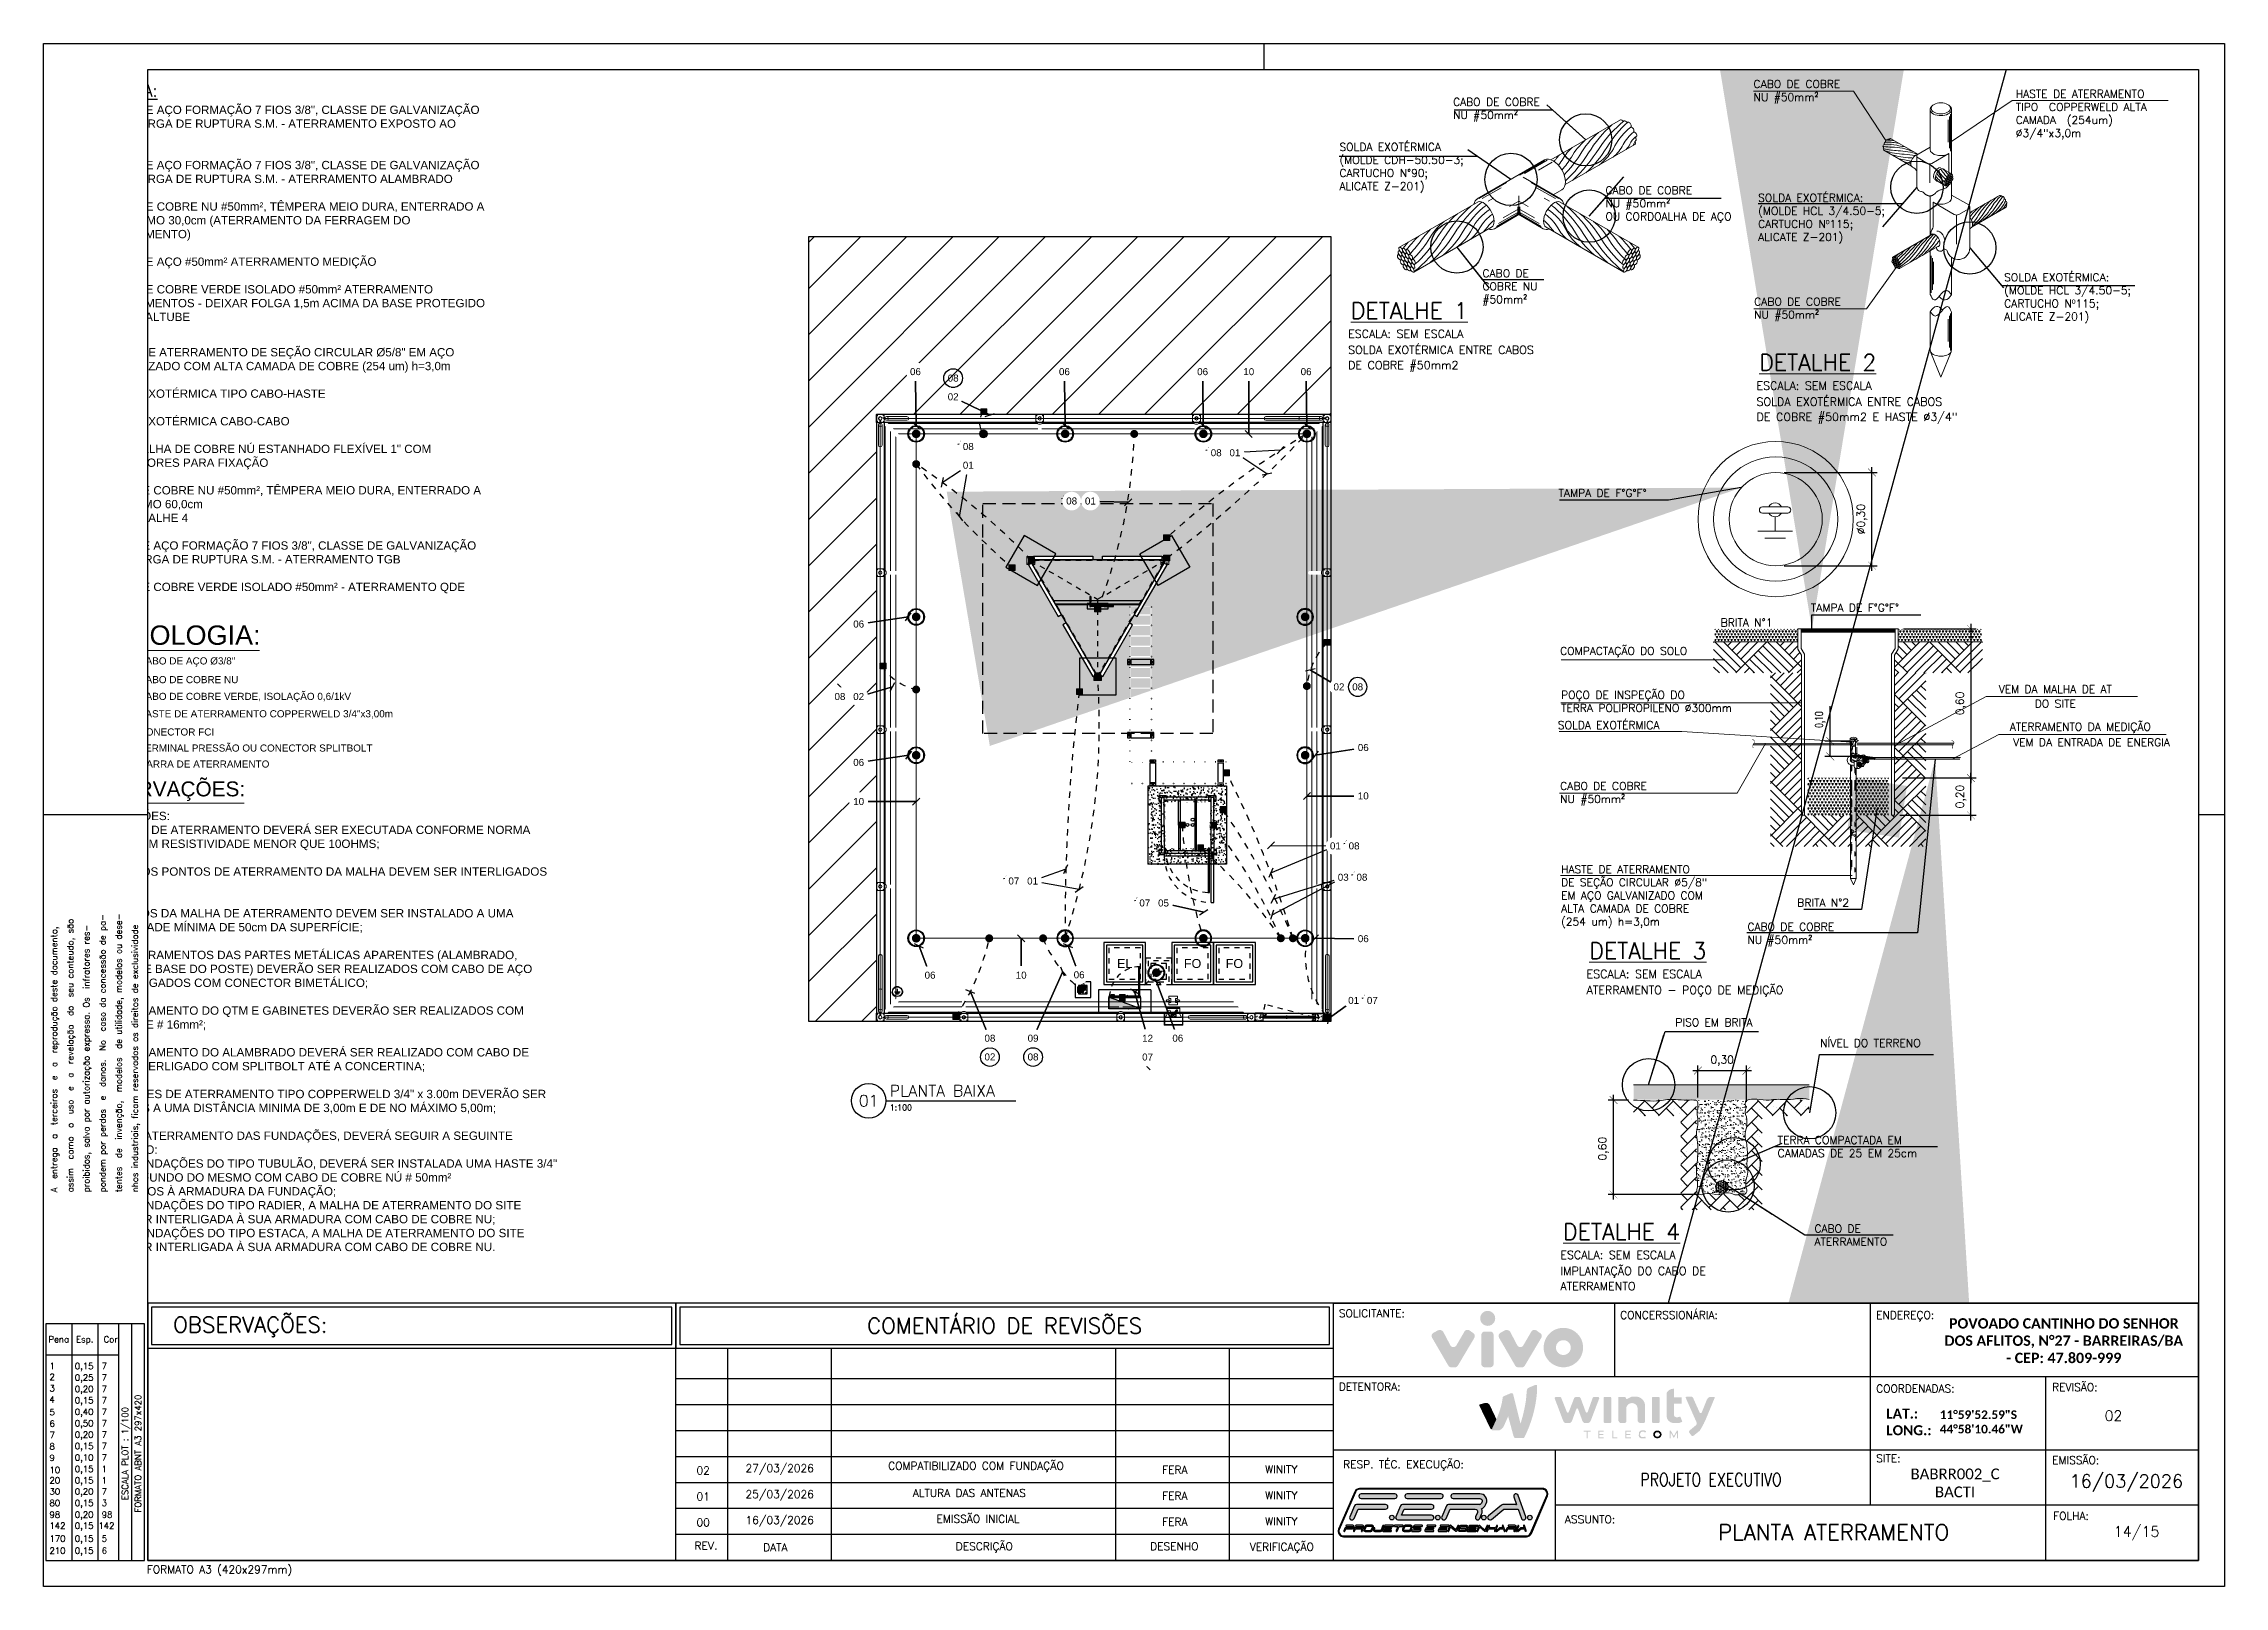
# Paper-space layout 'AT01' of a CAD drawing. Header units: inches. Extents: x 3.3 to 45, y 1 to 30.5.
# The model-space entities are those that its viewports show. They can reach past a viewport. Long polylines and large blocks are cut down to what shows.
import ezdxf
from ezdxf.enums import TextEntityAlignment as Align

# ---------------------------------------------------------------- set-up
doc = ezdxf.new("R2010")
doc.units = ezdxf.units.IN
doc.header["$MEASUREMENT"] = 0
doc.set_wipeout_variables(frame=1)
for name, pattern in [('CACHE', [0.24, 0.12, -0.12]), ('DASHDOT', [1, 0.5, -0.25, 0, -0.25]), ('DASHDOT2', [0.5, 0.25, -0.125, 0, -0.125]), ('DASHED2', [0.375, 0.25, -0.125]), ('HIDDEN', [0.375, 0.25, -0.125]), ('HIDDEN2', [0.1875, 0.125, -0.0625])]:
    doc.linetypes.add(name, pattern=pattern)
doc.layers.add('-VPORT', color=211, linetype='Continuous', plot=False)
for name, color, linetype in [('0-A INSTALAR', 10, 'Continuous'), ('0-PENA01', 1, 'Continuous'), ('A-ALVIS', 1, 'Continuous'), ('A-PROJ', 6, 'HIDDEN'), ('A_DETALHES', 7, 'Continuous'), ('ARQ-TEXTO2', 250, 'Continuous'), ('AT', 80, 'Continuous'), ('C01', 1, 'Continuous'), ('C02', 2, 'Continuous'), ('COTAS', 8, 'Continuous'), ('HATCH', 1, 'Continuous'), ('Indic_Exec', 10, 'Continuous'), ('INDICACAO', 1, 'Continuous'), ('indicação', 7, 'Continuous'), ('L01', 1, 'Continuous'), ('L02', 2, 'Continuous'), ('L04', 4, 'Continuous'), ('L253-SOLID20', 253, 'Continuous'), ('LAY_CARIMBO', 7, 'Continuous'), ('LINHADETEXTO', 2, 'Continuous'), ('Logotipos', 7, 'Continuous'), ('MET', 2, 'Continuous'), ('PDF_0', 7, 'Continuous'), ('PDF__CLEMAR-TEXTOS', 4, 'Continuous'), ('PDF_Text', 7, 'Continuous'), ('SISOC96_SELO$0$EXEC._A3', 5, 'Continuous'), ('T03', 3, 'Continuous'), ('TANZ-COTAS', 8, 'Continuous'), ('TANZ-EXISTENTE', 9, 'Continuous')]:
    doc.layers.add(name, color=color, linetype=linetype)
doc.layers.add('A-CONCOR', color=150, linetype='Continuous', lineweight=50)
doc.layers.add('PDF__CLEMAR-AT A INSTALAR', color=7, linetype='Continuous', true_color=0x259500)
doc.styles.add('Arial', font='arial.ttf')
doc.styles.add('Arial_TXT', font='arial.ttf')
doc.styles.add('cerca', font='romans.shx', dxfattribs={"height": 1})
doc.styles.add('PDF ArialMT', font='arial.ttf')
doc.styles.add('R140', font='romans.shx')
doc.styles.add('R80E10', font='arial.ttf')
doc.styles.add('R80E50', font='arial.ttf', dxfattribs={"height": 10})
doc.styles.add('ROMANS', font='romans.shx', dxfattribs={"height": 10})
doc.styles.add('Romans_TXT', font='romans.shx')
doc.styles.add('SISOC96_SELO$0$REGUA80-10', font='romans.shx', dxfattribs={"height": 2})
doc.styles.add('SISOC96_SELO$0$ROMANS', font='romans.shx')
doc.styles.get("Standard").update_dxf_attribs({"font": 'arial.ttf'})
doc.styles.add('Texto Cotas', font='romans.shx')
doc.styles.add('TXTLAYOUT', font='romans.shx', dxfattribs={"height": 1.5})
doc.linetypes.add('CERCA3', pattern='A,0.5,0.05,["X",cerca,S=0.1,R=0,X=-0.1,Y=-0.05],0.1', length=0.65)
doc.dimstyles.new('1-100$7', dxfattribs={"dimscale": 100, "dimtxt": 1.5, "dimasz": 2, "dimexe": 1, "dimexo": 1, "dimgap": 0.75, "dimtad": 1, "dimlfac": 0.001, "dimzin": 1, "dimdsep": 46, "dimtxsty": 'ROMANS', "dimblk": 'OBLIQUE', "dimcen": 0, "dimdle": 1, "dimclre": 9, "dimadec": 0, "dimazin": 0, "dimtfac": 1, "dimtix": 1, "dimtmove": 0, "dimatfit": 2, "dimldrblk": 'OBLIQUE', "dimfxl": 1, "dimarcsym": 0})
doc.dimstyles.new('75', dxfattribs={"dimscale": 150, "dimtxt": 2.5, "dimasz": 2.5, "dimexe": 1.25, "dimexo": 0.625, "dimtad": 1, "dimtxsty": 'Standard', "dimcen": 2.5, "dimadec": 0, "dimazin": 0, "dimtfac": 1, "dimtmove": 0, "dimatfit": 3, "dimfxl": 30, "dimfxlon": 1, "dimarcsym": 0})
doc.dimstyles.new('CLEMAR - 1-100', dxfattribs={"dimtxt": 15, "dimasz": 15, "dimexe": 7.5, "dimexo": 15, "dimgap": 7.5, "dimtad": 1, "dimdec": 0, "dimtxsty": 'Arial', "dimblk": 'OBLIQUE', "dimcen": 0, "dimdle": 7.5, "dimclrd": 8, "dimclre": 8, "dimclrt": 1, "dimadec": 0, "dimazin": 0, "dimtfac": 1, "dimtdec": 0, "dimtmove": 2, "dimatfit": 3, "dimldrblk": 'OBLIQUE', "dimfxl": 1, "dimtfill": 1, "dimtfillclr": 256, "dimarcsym": 0})
doc.dimstyles.new('ESCALA1-10', dxfattribs={"dimtxt": 5, "dimasz": 1, "dimexe": 2, "dimexo": 2, "dimgap": 1, "dimtad": 1, "dimdec": 0, "dimzin": 0, "dimdsep": 46, "dimtxsty": 'R80E10', "dimblk1": 'DOT', "dimblk2": 'DOT', "dimsah": 1, "dimcen": 1, "dimdle": 2, "dimclrd": 1, "dimclre": 2, "dimclrt": 256, "dimadec": 0, "dimazin": 0, "dimtfac": 1, "dimtdec": 0, "dimtix": 1, "dimtmove": 2, "dimatfit": 3, "dimldrblk": 'ORIGIN', "dimfxl": 1, "dimtolj": 1, "dimtzin": 0, "dimarcsym": 0})
doc.dimstyles.new('huawei_stand Cota 1-100', dxfattribs={"dimscale": 0, "dimtxt": 0.15, "dimasz": 0.15, "dimexe": 0.1, "dimexo": 0.1, "dimgap": 0.1, "dimtad": 1, "dimzin": 0, "dimdsep": 46, "dimtxsty": 'Texto Cotas', "dimblk": 'ARCHTICK', "dimcen": 0.2, "dimdle": 0.1, "dimclrd": 256, "dimclre": 256, "dimclrt": 256, "dimadec": 0, "dimazin": 0, "dimtfac": 1, "dimtix": 1, "dimtmove": 0, "dimatfit": 3, "dimfxl": 1, "dimtolj": 1, "dimtzin": 0, "dimarcsym": 1})
doc.dimstyles.new('ISO-25', dxfattribs={"dimtxt": 2.5, "dimasz": 2.5, "dimexe": 1.25, "dimexo": 0.625, "dimtad": 1, "dimtxsty": 'Standard', "dimcen": 2.5, "dimadec": 0, "dimazin": 0, "dimtfac": 1, "dimtmove": 0, "dimatfit": 3, "dimfxl": 1, "dimarcsym": 0})
pattern_1 = [(45, (673.3873864, -97.653966), (-0.0030249582, 0.0030249582), [])]

psp = doc.layouts.new('AT01')

# ---------------------------------------------------------------- texts
at = {"attachment_point": 1, "style": 'Arial_TXT'}
for s, insert, char_height, width in [('\\pxqc;{\\Fromans|c0;PLANTA ATERRAMENTO}', (32.858, 2.181), 0.3, 9.37521), ('{\\Fromans|c0;14/15}', (42.902, 2.146), 0.2, 5.17668)]:
    psp.add_mtext(s, dxfattribs=dict(at, insert=insert, char_height=char_height, width=width))

msp = doc.modelspace()

# ---------------------------------------------------------------- texts
at = {"lineweight": 5, "style": 'Texto Cotas'}
for s, p in [('TAMPA DE F%%DG%%DF%%D ', (671.85182, -86.29244)), ('TAMPA DE F%%DG%%DF%%D ', (676.67941, -88.48626)), ('BRITA N°1', (674.95234, -88.76922)), ('SOLDA EXOTÉRMICA', (671.83923, -90.73128)), ('BRITA N°2', (676.41824, -94.12735))]:
    msp.add_text(s, height=0.15, dxfattribs=at).set_placement(p)
for s, p in [('VEM DA MALHA DE AT', (681.35453, -89.96902)), ('DO SITE', (681.35453, -90.24714)), ('ATERRAMENTO DA MEDIÇÃO', (681.83158, -90.68965)), ('VEM DA ENTRADA DE ENERGIA', (682.04776, -90.98381))]:
    msp.add_text(s, height=0.15, dxfattribs=at).set_placement(p, align=Align.MIDDLE)
at = {"lineweight": 5, "char_height": 0.15, "attachment_point": 1, "style": 'Texto Cotas'}
for s, insert in [('CABO DE COBRE\\PNU #50mm²', (675.58249, -78.32163)), ('CABO DE COBRE\\PNU #50mm²', (669.83412, -78.66322)), ('HASTE DE ATERRAMENTO\\PTIPO  COPPERWELD ALTA\\PCAMADA  (254um)\\P%%C3/4"x3,0m', (680.59686, -78.50949)), ('SOLDA EXOTÉRMICA\\P(MOLDE CDH-50.50-3;\\PCARTUCHO N%%D90;\\PALICATE Z-201)', (667.66119, -79.52394)), ('CABO DE COBRE\\PNU #50mm²\\POU CORDOALHA DE AÇO', (672.74733, -80.3541)), ('SOLDA EXOTÉRMICA:\\P(MOLDE HCL 3/4.50-5;\\PCARTUCHO Nº115;\\PALICATE Z-201)', (675.67092, -80.49704)), ('CABO DE\\PCOBRE NU\\P#50mm²', (670.39624, -81.94018)), ('SOLDA EXOTÉRMICA:\\P(MOLDE HCL 3/4.50-5;\\PCARTUCHO Nº115;\\PALICATE Z-201)', (680.37734, -82.01759)), ('CABO DE COBRE\\PNU #50mm²', (675.59446, -82.48277)), ('COMPACTAÇÃO DO SOLO', (671.8825, -89.1623)), ('POÇO DE INSPEÇÃO DO\\PTERRA POLIPROPILENO %%C300mm', (671.89969, -90.00275)), ('CABO DE COBRE\\PNU #50mm²', (671.8831, -91.74446)), ('HASTE DE ATERRAMENTO \\PDE SEÇÃO CIRCULAR %%C5/8" \\PEM AÇO GALVANIZADO COM \\PALTA CAMADA DE COBRE \\P(254 um) h=3,0m', (671.90022, -93.33865)), ('CABO DE COBRE\\PNU #50mm²', (675.46378, -94.43826)), ('PISO EM BRITA', (674.08471, -96.26681)), ('NÍVEL DO TERRENO', (676.85705, -96.66173)), ('TERRA COMPACTADA EM\\PCAMADAS DE 25 EM 25cm', (676.04246, -98.51706)), ('CABO DE \\PATERRAMENTO', (676.74722, -100.20911))]:
    msp.add_mtext(s, dxfattribs=dict(at, insert=insert))
at = {"color": 1, "lineweight": 5, "insert": (643.51474, -92.31299), "char_height": 0.15949256, "width": 9.156564, "attachment_point": 1}
msp.add_mtext('OBSERVAÇÕES:\\P01. A MALHA DE ATERRAMENTO DEVERÁ SER EXECUTADA CONFORME NORMA NBR5419 COM RESISTIVIDADE MENOR QUE 10OHMS;\\P\\P02. TODOS OS PONTOS DE ATERRAMENTO DA MALHA DEVEM SER INTERLIGADOS COM FCI;\\P\\P03. OS CABOS DA MALHA DE ATERRAMENTO DEVEM SER INSTALADO A UMA PROFUNDIDADE MÍNIMA DE 50cm DA SUPERFÍCIE;\\P\\P04. OS ATERRAMENTOS DAS PARTES METÁLICAS APARENTES (ALAMBRADO, LUMINÁRIA E BASE DO POSTE) DEVERÃO SER REALIZADOS COM CABO DE AÇO\\P 3/8" INTERLIGADOS COM CONECTOR BIMETÁLICO;\\P\\P05. O ATERRAMENTO DO QTM E GABINETES DEVERÃO SER REALIZADOS COM CABO VERDE # 16mm²;\\P\\P06. O ATERRAMENTO DO ALAMBRADO DEVERÁ SER REALIZADO COM CABO DE AÇO 3/8" INTERLIGADO COM SPLITBOLT ATÉ A CONCERTINA;\\P\\P07. AS HASTES DE ATERRAMENTO TIPO COPPERWELD 3/4" x 3.00m DEVERÃO SER INSTALADAS A UMA DISTÂNCIA MINIMA DE 3,00m E DE NO MÁXIMO 5,00m;\\P\\P08. PARA O ATERRAMENTO DAS FUNDAÇÕES, DEVERÁ SEGUIR A SEGUINTE ORIENTAÇÃO:\\P A) PARA FUNDAÇÕES DO TIPO TUBULÃO, DEVERÁ SER INSTALADA UMA HASTE 3/4" x 3.00m AO FUNDO DO MESMO COM CABO DE COBRE NÚ # 50mm²\\PINTERLIGADOS À ARMADURA DA FUNDAÇÃO;\\P B) PARA FUNDAÇÕES DO TIPO RADIER, A MALHA DE ATERRAMENTO DO SITE DEVERÁ SER INTERLIGADA À SUA ARMADURA COM CABO DE COBRE NU;\\P C) PARA FUNDAÇÕES DO TIPO ESTACA, A MALHA DE ATERRAMENTO DO SITE DEVERÁ SER INTERLIGADA À SUA ARMADURA COM CABO DE COBRE NU.', dxfattribs=at)
at = {"layer": 'L04', "color": 1, "style": 'Arial'}
msp.add_text('DETALHE BY MAUKO', height=0.0000000005, rotation=270, dxfattribs=at).set_placement((663.27421, -79.18268))
at = {"layer": 'LINHADETEXTO', "color": 2, "lineweight": 5, "style": 'R140'}
for s, p in [('SOLDA EXOTÉRMICA ENTRE CABOS', (667.82475, -83.55845)), ('ESCALA: SEM ESCALA', (667.82475, -83.25213)), ('DE COBRE #50mm2', (667.82475, -83.84971)), ('ESCALA: SEM ESCALA', (675.63762, -84.24243)), ('SOLDA EXOTÉRMICA ENTRE CABOS', (675.63762, -84.54875)), ('DE COBRE #50mm2 E HASTE %%C3/4"', (675.63762, -84.84)), ('ESCALA: SEM ESCALA', (672.38684, -95.49338)), ('ATERRAMENTO - POÇO DE MEDIÇÃO', (672.38684, -95.7997)), ('ESCALA: SEM ESCALA', (671.88519, -100.86594)), ('ATERRAMENTO', (671.88519, -101.46351)), ('IMPLANTAÇÃO DO CABO DE', (671.88519, -101.17226))]:
    msp.add_text(s, height=0.15552, dxfattribs=at).set_placement(p)
at = {"layer": 'LINHADETEXTO', "color": 3, "insert": (643.58929, -78.40599), "char_height": 0.2318444, "width": 17.1487556, "attachment_point": 1, "style": 'R140'}
msp.add_mtext('{\\LLEGENDA: }', dxfattribs=at)
at = {"layer": 'LINHADETEXTO', "color": 3, "lineweight": 5, "char_height": 0.31104, "width": 23.0065899, "attachment_point": 1, "style": 'R140'}
for s, insert in [('{\\LDETALHE 1}', (667.87722, -82.57428)), ('{\\LDETALHE 2}', (675.69009, -83.56458)), ('{\\LDETALHE 3}', (672.43931, -94.81553)), ('{\\LDETALHE 4}', (671.93767, -100.18809))]:
    msp.add_mtext(s, dxfattribs=dict(at, insert=insert))
at = {"layer": 'PDF_Text', "color": 4, "lineweight": 5, "attachment_point": 4, "style": 'PDF ArialMT'}
for s, insert, char_height in [('SIMBOLOGIA:', (643.6322, -88.93805), 0.3698), ('OBSERVAÇÕES:', (643.56395, -91.91978), 0.2847362)]:
    msp.add_mtext(s, dxfattribs=dict(at, insert=insert, char_height=char_height))
at = {"layer": 'PDF_Text', "color": 3, "lineweight": 5, "attachment_point": 4, "style": 'PDF ArialMT'}
for s, insert, char_height in [('CABO DE AÇO Ø3/8"', (644.68218, -89.44898), 0.1361339), ('CABO DE COBRE NU', (644.68218, -89.78702), 0.1361339), ('CABO DE COBRE VERDE, ISOLAÇÃO 0,6/1kV', (644.68218, -90.12697), 0.1361339), ('HASTE DE ATERRAMENTO COPPERWELD 3/4"x3,00m', (644.67836, -90.45164), 0.1361339), ('CONECTOR FCI', (644.68409, -90.78777), 0.1361339), ('TERMINAL PRESSÃO OU CONECTOR SPLITBOLT', (644.69555, -91.09525), 0.1353437), ('BARRA DE ATERRAMENTO', (644.7051, -91.40082), 0.1361339)]:
    msp.add_mtext(s, dxfattribs=dict(at, insert=insert, char_height=char_height))
at = {"layer": 'T03', "color": 7, "char_height": 0.15836044, "width": 7.3768689, "attachment_point": 1, "style": 'R80E50'}
for s, insert in [('CABO DE AÇO FORMAÇÃO 7 FIOS 3/8", CLASSE DE GALVANIZAÇÃO "A" E CARGA DE RUPTURA S.M. - ATERRAMENTO EXPOSTO AO TEMPO\\P\\PCABO DE AÇO FORMAÇÃO 7 FIOS 3/8", CLASSE DE GALVANIZAÇÃO "A" E CARGA DE RUPTURA S.M. - ATERRAMENTO ALAMBRADO\\P\\PCABO DE COBRE NU #50mm², TÊMPERA MEIO DURA, ENTERRADO A NO MÍNIMO 30,0cm (ATERRAMENTO DA FERRAGEM DO EQUIPAMENTO)\\P\\PCABO DE AÇO #50mm² {\\C10;ATERRAMENTO MEDIÇÃO\\P\\P}CABO DE COBRE VERDE ISOLADO #50mm² {\\C10;ATERRAMENTO EQUIPAMENTOS - DEIXAR FOLGA 1,5m ACIMA DA BASE PROTEGIDO POR SEALTUBE}', (643.97581, -78.81044)), ('{\\C10;\\P\\P}HASTE DE ATERRAMENTO DE SEÇÃO CIRCULAR %%C5/8" EM AÇO GALVANIZADO COM ALTA CAMADA DE COBRE (254 um) h=3,0m\\P\\PSOLDA EXOTÉRMICA TIPO CABO-HASTE\\P\\PSOLDA EXOTÉRMICA CABO-CABO\\P\\PCORDOALHA DE COBRE NÚ ESTANHADO FLEXÍVEL 1" COM CONECTORES PARA FIXAÇÃO\\P\\PCABO DE COBRE NU #50mm², TÊMPERA MEIO DURA, ENTERRADO A NO MÍNIMO 60,0cm \\P{\\C1;VER DETALHE 4\\P\\P}CABO DE AÇO FORMAÇÃO 7 FIOS 3/8", CLASSE DE GALVANIZAÇÃO "A" E CARGA DE RUPTURA S.M. - ATERRAMENTO TGB\\P\\PCABO DE COBRE VERDE ISOLADO #50mm² - {\\C10;ATERRAMENTO QDE}', (643.91203, -82.91815))]:
    msp.add_mtext(s, dxfattribs=dict(at, insert=insert))

# ---------------------------------------------------------------- blocks, each defined once
blk = doc.blocks.new('logo_fera_eng')
h = blk.add_hatch(color=192)
h.dxf.hatch_style = 1
h.paths.add_polyline_path([(31.68, -7.49), (37.45, 5.97, 0.538437), (35.68, 8.65), (-29.91, 8.65, 0.300021), (-31.68, 7.49), (-37.45, -5.97, 0.538437), (-35.68, -8.65), (29.91, -8.65, 0.300021)])
h.paths.add_polyline_path([(37.2, 6.08), (31.43, -7.38, -0.300021), (29.91, -8.38), (-35.68, -8.38, -0.538437), (-37.2, -6.08), (-31.43, 7.38, -0.300021), (-29.91, 8.38), (35.68, 8.38, -0.538437)], flags=16)
h.paths.add_polyline_path([(-21.32, -5.57, -0.300021), (-21.14, -5.46), (-18.69, -5.45, -0.414214), (-18.5, -5.65, -0.414214), (-18.69, -5.84), (-21.01, -5.84), (-21.23, -6.36), (-18.69, -6.36, -0.414214), (-18.5, -6.55, -0.414214), (-18.69, -6.74), (-21.52, -6.74, -0.538437), (-21.7, -6.47)], flags=0)
h.paths.add_polyline_path([(-14.45, -4.94), (-15.74, -4.94), (-16.46, -6.62, -0.414214), (-16.71, -6.73, -0.414214), (-16.81, -6.47), (-16.16, -4.94), (-17.28, -4.94, -0.414214), (-17.47, -4.75, -0.414214), (-17.28, -4.55), (-14.45, -4.55, -0.414214), (-14.25, -4.75, -0.414214)], flags=0)
h.paths.add_polyline_path([(-17.92, -4.94), (-20.75, -4.94, -0.414214), (-20.95, -4.75, -0.414214), (-20.75, -4.55), (-17.92, -4.55, -0.414214), (-17.73, -4.75, -0.414214)], flags=0)
h.paths.add_polyline_path([(-22.42, -6.36, 0.300021), (-22.24, -6.24), (-21.57, -4.67, -0.414214), (-21.32, -4.57, -0.414214), (-21.22, -4.82), (-21.89, -6.39, -0.300021), (-22.42, -6.74), (-24.41, -6.74, -0.538437), (-24.94, -5.94), (-24.79, -5.57, -0.414214), (-24.54, -5.47, -0.414214), (-24.43, -5.72), (-24.59, -6.09, 0.538437), (-24.41, -6.36)], flags=0)
h.paths.add_polyline_path([(-11.56, -4.55, -0.538437), (-11.03, -5.36), (-11.47, -6.39, -0.300021), (-12, -6.74), (-13.99, -6.74, -0.538437), (-14.52, -5.93), (-14.08, -4.9, -0.300021), (-13.55, -4.55)], flags=0)
h.paths.add_polyline_path([(-11.56, -4.94, -0.538437), (-11.38, -5.21), (-11.82, -6.24, -0.300021), (-12, -6.35), (-13.99, -6.35, -0.538437), (-14.17, -6.09), (-13.73, -5.06, -0.300021), (-13.55, -4.94)], flags=0)
h.paths.add_polyline_path([(-17.54, -1.8, -1), (-19.19, -1.8, -1)], flags=0)
h.paths.add_polyline_path([(-15.28, 2.38, -0.300021), (-14.52, 2.88), (-4.07, 2.88, -0.414214), (-3.24, 2.05, -0.414214), (-4.07, 1.23), (-13.98, 1.23), (-14.92, -0.97), (-4.07, -0.97, -0.414214), (-3.24, -1.8, -0.414214), (-4.07, -2.62), (-16.17, -2.62, -0.538437), (-16.93, -1.47)], flags=0)
h.paths.add_polyline_path([(-7.31, -4.74, -0.414214), (-7.5, -4.94), (-10.08, -4.94, 0.300021), (-10.25, -5.06), (-10.31, -5.18, 0.538437), (-10.13, -5.45), (-8.47, -5.45, -0.538437), (-7.94, -6.26), (-7.99, -6.39, -0.300021), (-8.53, -6.74), (-11.1, -6.74, -0.414214), (-11.29, -6.55, -0.414214), (-11.1, -6.35), (-8.53, -6.35, 0.300021), (-8.35, -6.24), (-8.29, -6.11, 0.538437), (-8.47, -5.84), (-10.13, -5.84, -0.538437), (-10.66, -5.03), (-10.61, -4.9, -0.300021), (-10.08, -4.55), (-7.5, -4.55, -0.414214)], flags=0)
h.paths.add_polyline_path([(-25.46, -4.56, -0.538437), (-24.92, -5.36), (-25.36, -6.39, -0.300021), (-25.9, -6.74), (-27.89, -6.74, -0.538437), (-28.42, -5.94), (-27.98, -4.91, -0.300021), (-27.45, -4.56)], flags=0)
h.paths.add_polyline_path([(-25.46, -4.94, -0.538437), (-25.28, -5.21), (-25.72, -6.24, -0.300021), (-25.9, -6.36), (-27.89, -6.36, -0.538437), (-28.06, -6.09), (-27.62, -5.06, -0.300021), (-27.45, -4.94)], flags=0)
h.paths.add_polyline_path([(-31.78, 2.38, -0.300021), (-31.02, 2.88), (-20.57, 2.88, -0.414214), (-19.74, 2.05, -0.414214), (-20.57, 1.23), (-30.48, 1.23), (-31.91, -2.12, -0.414214), (-32.99, -2.55, -0.414214), (-33.43, -1.47)], flags=0)
h.paths.add_polyline_path([(-28.45, -5.49, -0.205702), (-28.78, -5.81, -0.205702), (-28.78, -6.26), (-28.94, -6.63, -0.414214), (-29.19, -6.73, -0.414214), (-29.29, -6.47), (-29.14, -6.11, 0.538437), (-29.31, -5.84), (-31.43, -5.84), (-31.77, -6.63, -0.414214), (-32.02, -6.73, -0.414214), (-32.12, -6.47), (-31.74, -5.57, -0.300021), (-31.56, -5.46), (-28.98, -5.46, 0.300021), (-28.81, -5.34), (-28.75, -5.21, 0.538437), (-28.93, -4.94), (-31.17, -4.94, -0.414214), (-31.37, -4.75, -0.414214), (-31.17, -4.56), (-28.93, -4.56, -0.538437), (-28.4, -5.36)], flags=0)
h.paths.add_polyline_path([(-6.13, -5.57, -0.300021), (-5.96, -5.45), (-3.51, -5.45, -0.414214), (-3.32, -5.64, -0.414214), (-3.51, -5.84), (-5.83, -5.84), (-6.05, -6.35), (-3.51, -6.35, -0.414214), (-3.32, -6.55, -0.414214), (-3.51, -6.74), (-6.34, -6.74, -0.538437), (-6.52, -6.47)], flags=0)
h.paths.add_polyline_path([(-2.74, -4.94), (-5.57, -4.94, -0.414214), (-5.76, -4.74, -0.414214), (-5.57, -4.55), (-2.74, -4.55, -0.414214), (-2.55, -4.74, -0.414214)], flags=0)
h.paths.add_polyline_path([(-17.27, 5.08), (-29.37, 5.08, -0.414214), (-30.19, 5.9, -0.414214), (-29.37, 6.73), (-17.27, 6.73, -0.414214), (-16.44, 5.9, -0.414214)], flags=0)
h.paths.add_polyline_path([(-31.87, -5.36), (-31.93, -5.49, -0.300021), (-32.46, -5.84), (-34.91, -5.84), (-35.24, -6.63, -0.414214), (-35.5, -6.73, -0.414214), (-35.6, -6.48), (-35.21, -5.57, -0.300021), (-35.03, -5.46), (-32.46, -5.46, 0.300021), (-32.28, -5.34), (-32.23, -5.21, 0.538437), (-32.4, -4.94), (-34.65, -4.94, -0.414214), (-34.84, -4.75, -0.414214), (-34.65, -4.56), (-32.4, -4.56, -0.538437)], flags=0)
h.paths.add_polyline_path([(-0.77, 5.08), (-12.87, 5.08, -0.414214), (-13.69, 5.9, -0.414214), (-12.87, 6.73), (-0.77, 6.73, -0.414214), (0.06, 5.9, -0.414214)], flags=0)
h.paths.add_polyline_path([(-1.37, -5.57, -0.300021), (-1.19, -5.45), (1.25, -5.45, -0.414214), (1.44, -5.64, -0.414214), (1.25, -5.84), (-1.07, -5.84), (-1.29, -6.35), (1.25, -6.35, -0.414214), (1.44, -6.54, -0.414214), (1.25, -6.74), (-1.58, -6.74, -0.538437), (-1.76, -6.47)], flags=0)
h.paths.add_polyline_path([(-1.04, -1.8, -1), (-2.69, -1.8, -1)], flags=0)
h.paths.add_polyline_path([(2.02, -4.94), (-0.81, -4.94, -0.414214), (-1, -4.74, -0.414214), (-0.81, -4.55), (2.02, -4.55, -0.414214), (2.21, -4.74, -0.414214)], flags=0)
h.paths.add_polyline_path([(15.5, 3.28), (15.27, 2.73, -0.205702), (13.85, 1.38, -0.205702), (13.85, -0.57), (13.19, -2.12, -0.414214), (12.11, -2.55, -0.414214), (11.67, -1.47), (12.34, 0.08, 0.538437), (11.58, 1.23), (2.52, 1.23), (1.09, -2.12, -0.414214), (0.01, -2.55, -0.414214), (-0.43, -1.47), (1.22, 2.38, -0.300021), (1.98, 2.88), (12.99, 2.88, 0.300021), (13.75, 3.38), (13.99, 3.93, 0.538437), (13.23, 5.08), (3.63, 5.08, -0.414214), (2.81, 5.9, -0.414214), (3.63, 6.73), (13.23, 6.73, -0.538437)], flags=0)
h.paths.add_polyline_path([(5.32, -4.67, -0.414214), (5.57, -4.57, -0.414214), (5.67, -4.82), (4.9, -6.62, -0.509456), (4.6, -6.69), (2.74, -5.06), (2.07, -6.62, -0.414214), (1.82, -6.72, -0.414214), (1.72, -6.47), (2.49, -4.67, -0.509456), (2.79, -4.6), (4.65, -6.22)], flags=0)
h.paths.add_polyline_path([(9.04, -5.59, -0.300021), (9.22, -5.47), (11.66, -5.47, -0.414214), (11.86, -5.67, -0.414214), (11.66, -5.86), (9.34, -5.86), (9.12, -6.37), (11.66, -6.37, -0.414214), (11.86, -6.57, -0.414214), (11.66, -6.76), (8.83, -6.76, -0.538437), (8.65, -6.49)], flags=0)
h.paths.add_polyline_path([(12.43, -4.96), (9.6, -4.96, -0.414214), (9.41, -4.77, -0.414214), (9.6, -4.57), (12.43, -4.57, -0.414214), (12.63, -4.77, -0.414214)], flags=0)
h.paths.add_polyline_path([(15.73, -4.69, -0.414214), (15.98, -4.59, -0.414214), (16.09, -4.84), (15.31, -6.64, -0.509456), (15.01, -6.71), (13.15, -5.09), (12.48, -6.64, -0.414214), (12.23, -6.74, -0.414214), (12.13, -6.49), (12.9, -4.69, -0.509456), (13.2, -4.62), (15.06, -6.25)], flags=0)
h.paths.add_polyline_path([(15.46, -1.8, -1), (13.81, -1.8, -1)], flags=0)
h.paths.add_polyline_path([(16.46, -5.47), (18.87, -5.47), (19.2, -4.69, -0.414214), (19.46, -4.59, -0.414214), (19.56, -4.84), (18.79, -6.64, -1), (18.43, -6.49), (18.7, -5.86), (16.29, -5.86), (15.96, -6.64, -1), (15.6, -6.49), (16.37, -4.69, -0.414214), (16.63, -4.59, -0.414214), (16.73, -4.84)], flags=0)
h.paths.add_polyline_path([(28.15, -2.07), (26.97, 1.23), (21.8, 1.23), (17.35, -2.43, -0.414214), (16.19, -2.32, -0.414214), (16.31, -1.16), (20.98, 2.69, -0.173955), (21.51, 2.88), (26.38, 2.88), (25.4, 5.63, -0.414214), (25.9, 6.68, -0.414214), (26.96, 6.18), (29.71, -1.52, -0.414214), (29.21, -2.57, -0.414214)], flags=0)
h.paths.add_polyline_path([(21.91, -6.61), (21.64, -5.83), (20.43, -5.83), (19.39, -6.69, -0.414214), (19.11, -6.66, -0.414214), (19.14, -6.39), (20.23, -5.49, -0.173955), (20.36, -5.45), (21.5, -5.45), (21.27, -4.8, -0.414214), (21.39, -4.56, -0.414214), (21.63, -4.67), (22.28, -6.48, -0.414214), (22.16, -6.72, -0.414214)], flags=0)
h.paths.add_polyline_path([(26.23, -5.48, -0.205702), (25.9, -5.8, -0.205702), (25.9, -6.25), (25.75, -6.62, -0.414214), (25.49, -6.72, -0.414214), (25.39, -6.46), (25.55, -6.1, 0.538437), (25.37, -5.83), (23.25, -5.83), (22.92, -6.62, -0.414214), (22.66, -6.72, -0.414214), (22.56, -6.46), (22.95, -5.56, -0.300021), (23.12, -5.45), (25.7, -5.45, 0.300021), (25.88, -5.33), (25.93, -5.2, 0.538437), (25.75, -4.93), (23.51, -4.93, -0.414214), (23.32, -4.74, -0.414214), (23.51, -4.55), (25.75, -4.55, -0.538437), (26.29, -5.35)], flags=0)
h.paths.add_polyline_path([(26.38, -6.64, -1), (26.02, -6.49), (26.8, -4.69, -0.414214), (27.05, -4.59, -0.414214), (27.15, -4.84)], flags=0)
h.paths.add_polyline_path([(29.5, -6.6), (29.23, -5.83), (28.02, -5.83), (26.98, -6.69, -0.414214), (26.71, -6.66, -0.414214), (26.73, -6.39), (27.83, -5.49, -0.173955), (27.95, -5.45), (29.09, -5.45), (28.86, -4.8, -0.414214), (28.98, -4.56, -0.414214), (29.22, -4.67), (29.87, -6.47, -0.414214), (29.75, -6.72, -0.414214)], flags=0)
h.paths.add_polyline_path([(31.96, -1.8, -1), (30.31, -1.8, -1)], flags=0)
h = blk.add_hatch(color=192)
h.dxf.hatch_style = 1
h.paths.add_polyline_path([(-16.44, 5.9, 0.414214), (-17.27, 6.73), (-29.37, 6.73, 0.414214), (-30.19, 5.9, 0.414214), (-29.37, 5.08), (-17.27, 5.08, 0.414214)])
h.paths.add_polyline_path([(-20.57, 2.88), (-31.02, 2.88, 0.300021), (-31.78, 2.38), (-33.43, -1.47, 0.414214), (-32.99, -2.55, 0.414214), (-31.91, -2.12), (-30.48, 1.23), (-20.57, 1.23, 0.414214), (-19.74, 2.05, 0.414214)])
h.paths.add_polyline_path([(-19.19, -1.8, 1), (-17.54, -1.8, 1)])
h.paths.add_polyline_path([(-4.07, -0.97), (-14.92, -0.97), (-13.98, 1.23), (-4.07, 1.23, 0.414214), (-3.24, 2.05, 0.414214), (-4.07, 2.88), (-14.52, 2.88, 0.300021), (-15.28, 2.38), (-16.93, -1.47, 0.538437), (-16.17, -2.62), (-4.07, -2.62, 0.414214), (-3.24, -1.8, 0.414214)])
h.paths.add_polyline_path([(0.06, 5.9, 0.414214), (-0.77, 6.73), (-12.87, 6.73, 0.414214), (-13.69, 5.9, 0.414214), (-12.87, 5.08), (-0.77, 5.08, 0.414214)])
h.paths.add_polyline_path([(13.23, 6.73), (3.63, 6.73, 0.414214), (2.81, 5.9, 0.414214), (3.63, 5.08), (13.23, 5.08, -0.538437), (13.99, 3.93), (13.75, 3.38, -0.300021), (12.99, 2.88), (1.98, 2.88, 0.300021), (1.22, 2.38), (-0.43, -1.47, 0.414214), (0.01, -2.55, 0.414214), (1.09, -2.12), (2.52, 1.23), (11.58, 1.23, -0.538437), (12.34, 0.08), (11.67, -1.47, 0.414214), (12.11, -2.55, 0.414214), (13.19, -2.12), (13.85, -0.57, 0.205702), (13.85, 1.38, 0.205702), (15.27, 2.73), (15.5, 3.28, 0.538437)])
h.paths.add_polyline_path([(-2.69, -1.8, 1), (-1.04, -1.8, 1)])
h.paths.add_polyline_path([(13.81, -1.8, 1), (15.46, -1.8, 1)], flags=17)
h.paths.add_polyline_path([(26.96, 6.18, 0.414214), (25.9, 6.68, 0.414214), (25.4, 5.63), (26.38, 2.88), (21.51, 2.88, 0.173955), (20.98, 2.69), (16.31, -1.16, 0.414214), (16.19, -2.32, 0.414214), (17.35, -2.43), (21.8, 1.23), (26.97, 1.23), (28.15, -2.07, 0.414214), (29.21, -2.57, 0.414214), (29.71, -1.52)])
h.paths.add_polyline_path([(30.31, -1.8, 1), (31.96, -1.8, 1)])
h = blk.add_hatch(color=192)
h.dxf.hatch_style = 1
h.paths.add_polyline_path([(-31.93, -5.49), (-31.87, -5.36, 0.538437), (-32.4, -4.56), (-34.65, -4.56, 0.414214), (-34.84, -4.75, 0.414214), (-34.65, -4.94), (-32.4, -4.94, -0.538437), (-32.23, -5.21), (-32.28, -5.34, -0.300021), (-32.46, -5.46), (-35.03, -5.46, 0.300021), (-35.21, -5.57), (-35.6, -6.48, 0.414214), (-35.5, -6.73, 0.414214), (-35.24, -6.63), (-34.91, -5.84), (-32.46, -5.84, 0.300021)])
h.paths.add_polyline_path([(-28.45, -5.49), (-28.4, -5.36, 0.538437), (-28.93, -4.56), (-31.17, -4.56, 0.414214), (-31.37, -4.75, 0.414214), (-31.17, -4.94), (-28.93, -4.94, -0.538437), (-28.75, -5.21), (-28.81, -5.34, -0.300021), (-28.98, -5.46), (-31.56, -5.46, 0.300021), (-31.74, -5.57), (-32.12, -6.47, 0.414214), (-32.02, -6.73, 0.414214), (-31.77, -6.63), (-31.43, -5.84), (-29.31, -5.84, -0.538437), (-29.14, -6.11), (-29.29, -6.47, 0.414214), (-29.19, -6.73, 0.414214), (-28.94, -6.63), (-28.78, -6.26, 0.205702), (-28.78, -5.81, 0.205702)])
h.paths.add_polyline_path([(-24.92, -5.36, 0.538437), (-25.46, -4.56), (-27.45, -4.56, 0.300021), (-27.98, -4.91), (-28.42, -5.94, 0.538437), (-27.89, -6.74), (-25.9, -6.74, 0.300021), (-25.36, -6.39)])
h.paths.add_polyline_path([(-27.62, -5.06, -0.300021), (-27.45, -4.94), (-25.46, -4.94, -0.538437), (-25.28, -5.21), (-25.72, -6.24, -0.300021), (-25.9, -6.36), (-27.89, -6.36, -0.538437), (-28.06, -6.09)], flags=16)
h.paths.add_polyline_path([(-24.59, -6.09), (-24.43, -5.72, 0.414214), (-24.54, -5.47, 0.414214), (-24.79, -5.57), (-24.94, -5.94, 0.538437), (-24.41, -6.74), (-22.42, -6.74, 0.300021), (-21.89, -6.39), (-21.22, -4.82, 0.414214), (-21.32, -4.57, 0.414214), (-21.57, -4.67), (-22.24, -6.24, -0.300021), (-22.42, -6.36), (-24.41, -6.36, -0.538437)])
h.paths.add_polyline_path([(-18.69, -6.36), (-21.23, -6.36), (-21.01, -5.84), (-18.69, -5.84, 0.414214), (-18.5, -5.65, 0.414214), (-18.69, -5.45), (-21.14, -5.46, 0.300021), (-21.32, -5.57), (-21.7, -6.47, 0.538437), (-21.52, -6.74), (-18.69, -6.74, 0.414214), (-18.5, -6.55, 0.414214)])
h.paths.add_polyline_path([(-17.73, -4.75, 0.414214), (-17.92, -4.55), (-20.75, -4.55, 0.414214), (-20.95, -4.75, 0.414214), (-20.75, -4.94), (-17.92, -4.94, 0.414214)])
h.paths.add_polyline_path([(-14.25, -4.75, 0.414214), (-14.45, -4.55), (-17.28, -4.55, 0.414214), (-17.47, -4.75, 0.414214), (-17.28, -4.94), (-16.16, -4.94), (-16.81, -6.47, 0.414214), (-16.71, -6.73, 0.414214), (-16.46, -6.62), (-15.74, -4.94), (-14.45, -4.94, 0.414214)])
h.paths.add_polyline_path([(-11.56, -4.55), (-13.55, -4.55, 0.300021), (-14.08, -4.9), (-14.52, -5.93, 0.538437), (-13.99, -6.74), (-12, -6.74, 0.300021), (-11.47, -6.39), (-11.03, -5.36, 0.538437)])
h.paths.add_polyline_path([(-11.56, -4.94, -0.538437), (-11.38, -5.21), (-11.82, -6.24, -0.300021), (-12, -6.35), (-13.99, -6.35, -0.538437), (-14.17, -6.09), (-13.73, -5.06, -0.300021), (-13.55, -4.94)], flags=16)
h.paths.add_polyline_path([(-7.31, -4.74, 0.414214), (-7.5, -4.55), (-10.08, -4.55, 0.300021), (-10.61, -4.9), (-10.66, -5.03, 0.538437), (-10.13, -5.84), (-8.47, -5.84, -0.538437), (-8.29, -6.11), (-8.35, -6.24, -0.300021), (-8.53, -6.35), (-11.1, -6.35, 0.414214), (-11.29, -6.55, 0.414214), (-11.1, -6.74), (-8.53, -6.74, 0.300021), (-7.99, -6.39), (-7.94, -6.26, 0.538437), (-8.47, -5.45), (-10.13, -5.45, -0.538437), (-10.31, -5.18), (-10.25, -5.06, -0.300021), (-10.08, -4.94), (-7.5, -4.94, 0.414214)])
h.paths.add_polyline_path([(-2.74, -4.55), (-5.57, -4.55, 0.414214), (-5.76, -4.74, 0.414214), (-5.57, -4.94), (-2.74, -4.94, 0.414214), (-2.55, -4.74, 0.414214)])
h.paths.add_polyline_path([(-3.51, -5.45), (-5.96, -5.45, 0.300021), (-6.13, -5.57), (-6.52, -6.47, 0.538437), (-6.34, -6.74), (-3.51, -6.74, 0.414214), (-3.32, -6.55, 0.414214), (-3.51, -6.35), (-6.05, -6.35), (-5.83, -5.84), (-3.51, -5.84, 0.414214), (-3.32, -5.64, 0.414214)])
h.paths.add_polyline_path([(1.25, -5.45), (-1.19, -5.45, 0.300021), (-1.37, -5.57), (-1.76, -6.47, 0.538437), (-1.58, -6.74), (1.25, -6.74, 0.414214), (1.44, -6.54, 0.414214), (1.25, -6.35), (-1.29, -6.35), (-1.07, -5.84), (1.25, -5.84, 0.414214), (1.44, -5.64, 0.414214)])
h.paths.add_polyline_path([(2.21, -4.74, 0.414214), (2.02, -4.55), (-0.81, -4.55, 0.414214), (-1, -4.74, 0.414214), (-0.81, -4.94), (2.02, -4.94, 0.414214)])
h.paths.add_polyline_path([(2.74, -5.06), (4.6, -6.69, 0.509456), (4.9, -6.62), (5.67, -4.82, 0.414214), (5.57, -4.57, 0.414214), (5.32, -4.67), (4.65, -6.22), (2.79, -4.6, 0.509456), (2.49, -4.67), (1.72, -6.47, 0.414214), (1.82, -6.72, 0.414214), (2.07, -6.62)])
h.paths.add_polyline_path([(6.22, -5.05, -0.300021), (6.39, -4.94), (8.38, -4.94, -0.516336), (8.57, -5.19, 0.391655), (8.68, -5.43, 0.397626), (8.92, -5.34, 0.527878), (8.38, -4.55), (6.39, -4.55, 0.300021), (5.86, -4.9), (5.42, -5.93, 0.538437), (5.95, -6.74), (7.94, -6.74, 0.300021), (8.48, -6.39), (8.52, -6.28, 0.538437), (7.99, -5.47), (6.58, -5.47, 0.414214), (6.39, -5.67, 0.414214), (6.58, -5.86), (7.99, -5.86, -0.538437), (8.17, -6.13), (8.12, -6.23, -0.300021), (7.94, -6.35), (5.95, -6.35, -0.538437), (5.78, -6.08)])
h.paths.add_polyline_path([(11.66, -5.47), (9.22, -5.47, 0.300021), (9.04, -5.59), (8.65, -6.49, 0.538437), (8.83, -6.76), (11.66, -6.76, 0.414214), (11.86, -6.57, 0.414214), (11.66, -6.37), (9.12, -6.37), (9.34, -5.86), (11.66, -5.86, 0.414214), (11.86, -5.67, 0.414214)])
h.paths.add_polyline_path([(12.43, -4.57), (9.6, -4.57, 0.414214), (9.41, -4.77, 0.414214), (9.6, -4.96), (12.43, -4.96, 0.414214), (12.63, -4.77, 0.414214)])
h.paths.add_polyline_path([(13.2, -4.62, 0.509456), (12.9, -4.69), (12.13, -6.49, 0.414214), (12.23, -6.74, 0.414214), (12.48, -6.64), (13.15, -5.09), (15.01, -6.71, 0.509456), (15.31, -6.64), (16.09, -4.84, 0.414214), (15.98, -4.59, 0.414214), (15.73, -4.69), (15.06, -6.25)])
h.paths.add_polyline_path([(19.56, -4.84, 0.414214), (19.46, -4.59, 0.414214), (19.2, -4.69), (18.87, -5.47), (16.46, -5.47), (16.73, -4.84, 0.414214), (16.63, -4.59, 0.414214), (16.37, -4.69), (15.6, -6.49, 1), (15.96, -6.64), (16.29, -5.86), (18.7, -5.86), (18.43, -6.49, 1), (18.79, -6.64)])
h.paths.add_polyline_path([(21.63, -4.67, 0.414214), (21.39, -4.56, 0.414214), (21.27, -4.8), (21.5, -5.45), (20.36, -5.45, 0.173955), (20.23, -5.49), (19.14, -6.39, 0.414214), (19.11, -6.66, 0.414214), (19.39, -6.69), (20.43, -5.83), (21.64, -5.83), (21.91, -6.61, 0.414214), (22.16, -6.72, 0.414214), (22.28, -6.48)])
h.paths.add_polyline_path([(26.23, -5.48), (26.29, -5.35, 0.538437), (25.75, -4.55), (23.51, -4.55, 0.414214), (23.32, -4.74, 0.414214), (23.51, -4.93), (25.75, -4.93, -0.538437), (25.93, -5.2), (25.88, -5.33, -0.300021), (25.7, -5.45), (23.12, -5.45, 0.300021), (22.95, -5.56), (22.56, -6.46, 0.414214), (22.66, -6.72, 0.414214), (22.92, -6.62), (23.25, -5.83), (25.37, -5.83, -0.538437), (25.55, -6.1), (25.39, -6.46, 0.414214), (25.49, -6.72, 0.414214), (25.75, -6.62), (25.9, -6.25, 0.205702), (25.9, -5.8, 0.205702)])
h.paths.add_polyline_path([(27.15, -4.84, 0.414214), (27.05, -4.59, 0.414214), (26.8, -4.69), (26.02, -6.49, 1), (26.38, -6.64)])
h.paths.add_polyline_path([(29.22, -4.67, 0.414214), (28.98, -4.56, 0.414214), (28.86, -4.8), (29.09, -5.45), (27.95, -5.45, 0.173955), (27.83, -5.49), (26.73, -6.39, 0.414214), (26.71, -6.66, 0.414214), (26.98, -6.69), (28.02, -5.83), (29.23, -5.83), (29.5, -6.6, 0.414214), (29.75, -6.72, 0.414214), (29.87, -6.47)])
at = {"color": 192}
for points in [[(31.68, -7.49), (37.45, 5.97, 0.538437), (35.68, 8.65), (-29.91, 8.65, 0.300021), (-31.68, 7.49), (-37.45, -5.97, 0.538437), (-35.68, -8.65), (29.91, -8.65, 0.300021)], [(31.43, -7.38), (37.2, 6.08, 0.538437), (35.68, 8.38), (-29.91, 8.38, 0.300021), (-31.43, 7.38), (-37.2, -6.08, 0.538437), (-35.68, -8.38), (29.91, -8.38, 0.300021)], [(-29.37, 5.08), (-17.27, 5.08, 0.414214), (-16.44, 5.9), (-16.44, 5.9, 0.414214), (-17.27, 6.73), (-29.37, 6.73, 0.414214), (-30.19, 5.9), (-30.19, 5.9, 0.414214)], [(-12.87, 5.08), (-0.77, 5.08, 0.414214), (0.06, 5.9), (0.06, 5.9, 0.414214), (-0.77, 6.73), (-12.87, 6.73, 0.414214), (-13.69, 5.9), (-13.69, 5.9, 0.414214)], [(26.97, 1.23), (28.15, -2.07, 0.414214), (29.21, -2.57), (29.21, -2.57, 0.414214), (29.71, -1.52), (26.96, 6.18, 0.414214), (25.9, 6.68), (25.9, 6.68, 0.414214), (25.4, 5.63), (26.38, 2.88), (21.51, 2.88, 0.173955), (20.98, 2.69), (16.31, -1.16, 0.414214), (16.19, -2.32), (16.19, -2.32, 0.414214), (17.35, -2.43), (21.8, 1.23)], [(-31.93, -5.49), (-31.87, -5.36, 0.538437), (-32.4, -4.56), (-34.65, -4.56, 0.414214), (-34.84, -4.75), (-34.84, -4.75, 0.414214), (-34.65, -4.94), (-32.4, -4.94, -0.538437), (-32.23, -5.21), (-32.28, -5.34, -0.300021), (-32.46, -5.46), (-35.03, -5.46, 0.300021), (-35.21, -5.57), (-35.6, -6.48, 0.414214), (-35.5, -6.73), (-35.5, -6.73, 0.414214), (-35.24, -6.63), (-34.91, -5.84), (-32.46, -5.84, 0.300021)], [(-24.92, -5.36, 0.538437), (-25.46, -4.56), (-27.45, -4.56, 0.300021), (-27.98, -4.91), (-28.42, -5.94, 0.538437), (-27.89, -6.74), (-25.9, -6.74, 0.300021), (-25.36, -6.39)], [(-25.28, -5.21, 0.538437), (-25.46, -4.94), (-27.45, -4.94, 0.300021), (-27.62, -5.06), (-28.06, -6.09, 0.538437), (-27.89, -6.36), (-25.9, -6.36, 0.300021), (-25.72, -6.24)], [(-20.75, -4.94), (-17.92, -4.94, 0.414214), (-17.73, -4.75), (-17.73, -4.75, 0.414214), (-17.92, -4.55), (-20.75, -4.55, 0.414214), (-20.95, -4.75), (-20.95, -4.75, 0.414214)], [(-11.03, -5.36, 0.538437), (-11.56, -4.55), (-13.55, -4.55, 0.300021), (-14.08, -4.9), (-14.52, -5.93, 0.538437), (-13.99, -6.74), (-12, -6.74, 0.300021), (-11.47, -6.39)], [(-11.38, -5.21, 0.538437), (-11.56, -4.94), (-13.55, -4.94, 0.300021), (-13.73, -5.06), (-14.17, -6.09, 0.538437), (-13.99, -6.35), (-12, -6.35, 0.300021), (-11.82, -6.24)], [(-7.5, -4.94, 0.414214), (-7.31, -4.74), (-7.31, -4.74, 0.414214), (-7.5, -4.55), (-10.08, -4.55, 0.300021), (-10.61, -4.9), (-10.66, -5.03, 0.538437), (-10.13, -5.84), (-8.47, -5.84, -0.538437), (-8.29, -6.11), (-8.35, -6.24, -0.300021), (-8.53, -6.35), (-11.1, -6.35, 0.414214), (-11.29, -6.55), (-11.29, -6.55, 0.414214), (-11.1, -6.74), (-8.53, -6.74, 0.300021), (-7.99, -6.39), (-7.94, -6.26, 0.538437), (-8.47, -5.45), (-10.13, -5.45, -0.538437), (-10.31, -5.18), (-10.25, -5.06, -0.300021), (-10.08, -4.94)], [(-5.57, -4.94), (-2.74, -4.94, 0.414214), (-2.55, -4.74), (-2.55, -4.74, 0.414214), (-2.74, -4.55), (-5.57, -4.55, 0.414214), (-5.76, -4.74), (-5.76, -4.74, 0.414214)], [(-0.81, -4.94), (2.02, -4.94, 0.414214), (2.21, -4.74), (2.21, -4.74, 0.414214), (2.02, -4.55), (-0.81, -4.55, 0.414214), (-1, -4.74), (-1, -4.74, 0.414214)], [(5.57, -4.57), (5.57, -4.57, 0.414214), (5.32, -4.67), (4.65, -6.22), (2.79, -4.6, 0.509456), (2.49, -4.67), (1.72, -6.47, 0.414214), (1.82, -6.72), (1.82, -6.72, 0.414214), (2.07, -6.62), (2.74, -5.06), (4.6, -6.69, 0.509456), (4.9, -6.62), (5.67, -4.82, 0.414214)], [(6.58, -5.47), (7.99, -5.47, -0.538437), (8.52, -6.28), (8.48, -6.39), (8.48, -6.39, -0.300021), (7.94, -6.74), (5.95, -6.74, -0.538437), (5.42, -5.93), (5.86, -4.9, -0.300021), (6.39, -4.55), (8.38, -4.55, -0.538437), (8.92, -5.36), (8.93, -5.33, -0.414214), (8.68, -5.43), (8.68, -5.43, -0.414214), (8.57, -5.18), (8.56, -5.2, 0.538437), (8.38, -4.94), (6.39, -4.94, 0.300021), (6.22, -5.05), (5.78, -6.08, 0.538437), (5.95, -6.35), (7.94, -6.35, 0.300021), (8.12, -6.23), (8.17, -6.13, 0.538437), (7.99, -5.86), (6.58, -5.86, -0.414214), (6.39, -5.67), (6.39, -5.67, -0.414214)], [(9.6, -4.96), (12.43, -4.96, 0.414214), (12.63, -4.77), (12.63, -4.77, 0.414214), (12.43, -4.57), (9.6, -4.57, 0.414214), (9.41, -4.77), (9.41, -4.77, 0.414214)], [(15.98, -4.59), (15.98, -4.59, 0.414214), (15.73, -4.69), (15.06, -6.25), (13.2, -4.62, 0.509456), (12.9, -4.69), (12.13, -6.49, 0.414214), (12.23, -6.74), (12.23, -6.74, 0.414214), (12.48, -6.64), (13.15, -5.09), (15.01, -6.71, 0.509456), (15.31, -6.64), (16.09, -4.84, 0.414214)], [(21.64, -5.83), (21.91, -6.61, 0.414214), (22.16, -6.72), (22.16, -6.72, 0.414214), (22.28, -6.48), (21.63, -4.67, 0.414214), (21.39, -4.56), (21.39, -4.56, 0.414214), (21.27, -4.8), (21.5, -5.45), (20.36, -5.45, 0.173955), (20.23, -5.49), (19.14, -6.39, 0.414214), (19.11, -6.66), (19.11, -6.66, 0.414214), (19.39, -6.69), (20.43, -5.83)], [(26.02, -6.49, 1), (26.38, -6.64), (27.15, -4.84, 0.414214), (27.05, -4.59), (27.05, -4.59, 0.414214), (26.8, -4.69)], [(29.23, -5.83), (29.5, -6.6, 0.414214), (29.75, -6.72), (29.75, -6.72, 0.414214), (29.87, -6.47), (29.22, -4.67, 0.414214), (28.98, -4.56), (28.98, -4.56, 0.414214), (28.86, -4.8), (29.09, -5.45), (27.95, -5.45, 0.173955), (27.83, -5.49), (26.73, -6.39, 0.414214), (26.71, -6.66), (26.71, -6.66, 0.414214), (26.98, -6.69), (28.02, -5.83)]]:
    blk.add_lwpolyline(points, format="xyb", close=True, dxfattribs=at)
for points in [[(-31.02, 2.88, 0.300021), (-31.78, 2.38), (-33.43, -1.47, 0.414214), (-32.99, -2.55), (-32.99, -2.55, 0.414214), (-31.91, -2.12), (-30.48, 1.23), (-20.57, 1.23, 0.414214), (-19.74, 2.05), (-19.74, 2.05, 0.414214), (-20.57, 2.88), (-31.02, 2.88, 0.414214)], [(-14.52, 2.88, 0.300021), (-15.28, 2.38), (-16.93, -1.47, 0.538437), (-16.17, -2.62), (-4.07, -2.62, 0.414214), (-3.24, -1.8), (-3.24, -1.8, 0.414214), (-4.07, -0.97), (-14.92, -0.97), (-13.98, 1.23), (-4.07, 1.23, 0.414214), (-3.24, 2.05), (-3.24, 2.05, 0.414214), (-4.07, 2.88), (-14.52, 2.88)], [(15.27, 2.73), (15.5, 3.28, 0.538437), (13.23, 6.73), (3.63, 6.73, 0.414214), (2.81, 5.9), (2.81, 5.9, 0.414214), (3.63, 5.08), (13.23, 5.08, -0.538437), (13.99, 3.93), (13.75, 3.38, -0.300021), (12.99, 2.88), (1.98, 2.88, 0.300021), (1.22, 2.38), (-0.43, -1.47, 0.414214), (0.01, -2.55), (0.01, -2.55, 0.414214), (1.09, -2.12), (2.52, 1.23)], [(2.52, 1.23), (11.58, 1.23, -0.538437), (12.34, 0.08), (11.67, -1.47, 0.414214), (12.11, -2.55), (12.11, -2.55, 0.414214), (13.19, -2.12), (13.85, -0.57, 0.205702), (13.85, 1.38)], [(-28.78, -5.81, 0.205702), (-28.45, -5.49), (-28.4, -5.36, 0.538437), (-28.93, -4.56), (-31.17, -4.56, 0.414214), (-31.37, -4.75), (-31.37, -4.75, 0.414214), (-31.17, -4.94), (-28.93, -4.94, -0.538437), (-28.75, -5.21), (-28.81, -5.34, -0.300021), (-28.98, -5.46), (-31.56, -5.46, 0.300021), (-31.74, -5.57), (-32.12, -6.47, 0.414214), (-32.02, -6.73), (-32.02, -6.73, 0.414214), (-31.77, -6.63), (-31.43, -5.84), (-29.31, -5.84, -0.538437), (-29.14, -6.11), (-29.29, -6.47, 0.414214), (-29.19, -6.73), (-29.19, -6.73, 0.414214), (-28.94, -6.63), (-28.78, -6.26, 0.205702), (-28.78, -5.81)], [(-22.24, -6.24, -0.300021), (-22.42, -6.36), (-24.41, -6.36, -0.538437), (-24.59, -6.09), (-24.43, -5.72, 0.414214), (-24.54, -5.47), (-24.54, -5.47, 0.414214), (-24.79, -5.57), (-24.94, -5.94, 0.538437), (-24.41, -6.74), (-22.42, -6.74, 0.300021), (-21.89, -6.39), (-21.22, -4.82, 0.414214), (-21.32, -4.57), (-21.32, -4.57, 0.414214), (-21.57, -4.67), (-22.24, -6.24)], [(-21.14, -5.46, 0.300021), (-21.32, -5.57), (-21.7, -6.47, 0.538437), (-21.52, -6.74), (-18.69, -6.74, 0.414214), (-18.5, -6.55), (-18.5, -6.55, 0.414214), (-18.69, -6.36), (-21.23, -6.36), (-21.01, -5.84), (-18.69, -5.84, 0.414214), (-18.5, -5.65), (-18.5, -5.65, 0.414214), (-18.69, -5.45), (-21.14, -5.46)], [(-15.74, -4.94), (-14.45, -4.94, 0.414214), (-14.25, -4.75), (-14.25, -4.75, 0.414214), (-14.45, -4.55), (-17.28, -4.55, 0.414214), (-17.47, -4.75), (-17.47, -4.75, 0.414214), (-17.28, -4.94), (-16.16, -4.94), (-16.81, -6.47, 0.414214), (-16.71, -6.73), (-16.71, -6.73, 0.414214), (-16.46, -6.62), (-15.74, -4.94)], [(-5.96, -5.45, 0.300021), (-6.13, -5.57), (-6.52, -6.47, 0.538437), (-6.34, -6.74), (-3.51, -6.74, 0.414214), (-3.32, -6.55), (-3.32, -6.55, 0.414214), (-3.51, -6.35), (-6.05, -6.35), (-5.83, -5.84), (-3.51, -5.84, 0.414214), (-3.32, -5.64), (-3.32, -5.64, 0.414214), (-3.51, -5.45), (-5.96, -5.45)], [(-1.19, -5.45, 0.300021), (-1.37, -5.57), (-1.76, -6.47, 0.538437), (-1.58, -6.74), (1.25, -6.74, 0.414214), (1.44, -6.54), (1.44, -6.54, 0.414214), (1.25, -6.35), (-1.29, -6.35), (-1.07, -5.84), (1.25, -5.84, 0.414214), (1.44, -5.64), (1.44, -5.64, 0.414214), (1.25, -5.45), (-1.19, -5.45)], [(9.22, -5.47, 0.300021), (9.04, -5.59), (8.65, -6.49, 0.538437), (8.83, -6.76), (11.66, -6.76, 0.414214), (11.86, -6.57), (11.86, -6.57, 0.414214), (11.66, -6.37), (9.12, -6.37), (9.34, -5.86), (11.66, -5.86, 0.414214), (11.86, -5.67), (11.86, -5.67, 0.414214), (11.66, -5.47), (9.22, -5.47)], [(18.87, -5.47), (16.46, -5.47), (16.73, -4.84, 0.414214), (16.63, -4.59), (16.63, -4.59, 0.414214), (16.37, -4.69), (15.6, -6.49, 1), (15.96, -6.64), (16.29, -5.86), (18.7, -5.86), (18.43, -6.49, 1), (18.79, -6.64), (19.56, -4.84, 0.414214), (19.46, -4.59), (19.46, -4.59, 0.414214), (19.2, -4.69), (18.87, -5.47)], [(25.9, -5.8, 0.205702), (26.23, -5.48), (26.29, -5.35, 0.538437), (25.75, -4.55), (23.51, -4.55, 0.414214), (23.32, -4.74), (23.32, -4.74, 0.414214), (23.51, -4.93), (25.75, -4.93, -0.538437), (25.93, -5.2), (25.88, -5.33, -0.300021), (25.7, -5.45), (23.12, -5.45, 0.300021), (22.95, -5.56), (22.56, -6.46, 0.414214), (22.66, -6.72), (22.66, -6.72, 0.414214), (22.92, -6.62), (23.25, -5.83), (25.37, -5.83, -0.538437), (25.55, -6.1), (25.39, -6.46, 0.414214), (25.49, -6.72), (25.49, -6.72, 0.414214), (25.75, -6.62), (25.9, -6.25, 0.205702), (25.9, -5.8)]]:
    blk.add_lwpolyline(points, format="xyb", dxfattribs=at)
for centre in [(-18.37, -1.8), (-1.87, -1.8), (14.63, -1.8), (31.13, -1.8)]:
    blk.add_circle(centre, 0.825, dxfattribs=at)
for centre, radius, start, end in [((12.99, 3.7), 0.825, 270, 336.80141), ((12.99, 3.7), 2.47, 290.30662, 336.80141), ((26.18, 5.9), 3.02, 270, 273.8272), ((-32.46, -5.26), 0.193, 270.01008, 336.81149)]:
    blk.add_arc(centre, radius, start, end, dxfattribs=at)
blk = doc.blocks.new('FOLHA_A3')
at = {"lineweight": 5}
h = blk.add_hatch(color=256, dxfattribs=at)
h.dxf.hatch_style = 1
h.set_gradient(color1=(0, 255, 255), color2=(175, 217, 170), rotation=196, name='INVCURVED')
h.paths.add_polyline_path([(284.51, 31.56), (283.35, 28.85, -0.505209), (283.11, 28.86, 0.083037), (283.32, 28.58), (283.37, 28.54), (285.11, 28.54, 0.097999), (287.61, 37.34), (287.61, 38.77), (287.26, 38.77), (286.06, 38.27, 0.270521), (285.65, 37.68), (285.49, 35.9, -0.040024)])
h = blk.add_hatch(color=256, dxfattribs=at)
h.dxf.hatch_style = 1
h.paths.add_polyline_path([(301.91, 36.28, 0.414214), (301.72, 36.47), (300.64, 36.47, 0.414214), (300.45, 36.28), (300.45, 31.66, 0.414214), (300.64, 31.47), (301.72, 31.47, 0.414214), (301.91, 31.66)])
h.paths.add_polyline_path([(304.72, 36.26, 0.431251), (304.53, 36.47), (303.27, 36.47), (303.27, 31.87), (303.62, 31.44), (304.6, 31.44), (304.8, 31.65), (304.8, 34.38, -0.836372), (306.99, 34.37), (306.99, 31.96, 0.321791), (307.41, 31.46), (308.23, 31.46, 0.271737), (308.42, 31.77), (308.42, 34.81, 0.379903), (306.78, 36.53), (305.87, 36.53), (305.04, 36.11, -0.739454)])
h.paths.add_polyline_path([(311.22, 36.28, 0.414214), (311.03, 36.47), (309.95, 36.47, 0.414214), (309.76, 36.28), (309.76, 31.66, 0.414214), (309.95, 31.47), (311.03, 31.47, 0.414214), (311.22, 31.66)])
h.paths.add_polyline_path([(313.98, 36.36), (313.98, 38.05, 0.294071), (312.57, 37.23), (312.57, 32.7, 0.354096), (313.83, 31.44), (314.97, 31.44), (315.61, 31.7), (315.23, 32.64), (315.01, 32.64, -0.152661), (314.43, 32.56, -0.333553), (313.99, 32.99), (313.99, 35.2), (315.45, 35.2), (315.45, 36.36)])
h.paths.add_polyline_path([(317.7, 36.22, 0.264998), (317.42, 36.51), (316.39, 36.5, 0.595755), (316.27, 36.26), (318.36, 31.53, -0.316673), (318.19, 31), (317.05, 30.04, 0.359725), (316.96, 29.55), (317.39, 28.99, 0.384904), (317.82, 29.05), (318.95, 29.96, 0.044729), (320.19, 32.33), (321.83, 36.29, 0.506653), (321.67, 36.48), (321.17, 36.48, 0.336566), (320.32, 35.91), (319.33, 33.46, -0.536067), (318.95, 33.43)])
h.paths.add_polyline_path([(313.45, 29.47), (313.88, 28.68), (313.9, 28.64), (314.02, 28.64), (314.04, 28.68), (314.47, 29.47), (314.55, 29.47), (314.55, 28.52), (314.77, 28.52), (314.77, 29.98), (314.55, 29.98), (314.06, 29.11, -0.627994), (313.88, 29.08), (313.38, 29.98), (313.15, 29.98), (313.15, 28.52), (313.37, 28.52), (313.37, 29.47)])
h.paths.add_polyline_path([(307.79, 29.77), (308.26, 29.77, 1.311389), (308.56, 29.87, 0.229502), (308.31, 30.01), (307.71, 30.01, 0.266306), (307.23, 29.58), (307.22, 28.94, 0.235662), (307.6, 28.51), (308.5, 28.51), (308.52, 28.54, 0.952928), (308.22, 28.74), (307.75, 28.74, -0.604768)])
h.paths.add_polyline_path([(305.7, 29.78), (305.7, 29.98), (304.84, 29.98), (304.65, 29.98), (304.65, 28.52), (304.84, 28.52), (305.7, 28.52), (305.7, 28.72), (304.84, 28.72), (304.84, 29.16), (305.6, 29.16), (305.6, 29.36), (304.84, 29.36), (304.84, 29.78)])
h.paths.add_polyline_path([(302.33, 29.99), (302.12, 29.99), (302.12, 28.52), (302.33, 28.52), (303.06, 28.52), (303.06, 28.72), (302.33, 28.72)])
h.paths.add_polyline_path([(299.6, 29.98), (299.4, 29.98), (299.4, 28.52), (299.6, 28.52), (300.46, 28.52), (300.46, 28.72), (299.6, 28.72), (299.6, 29.16), (300.36, 29.16), (300.36, 29.36), (299.6, 29.36), (299.6, 29.78), (300.46, 29.78), (300.46, 29.98)])
h.paths.add_polyline_path([(296.6, 29.98), (296.6, 29.77), (297.18, 29.77), (297.18, 28.51), (297.39, 28.51), (297.39, 29.77), (297.94, 29.77), (297.94, 29.98)])
h = blk.add_hatch(color=256, dxfattribs=at)
h.dxf.hatch_style = 1
h.set_gradient(color1=(0, 255, 255), color2=(19, 103, 52), rotation=196, name='INVCURVED')
h.paths.add_polyline_path([(278.48, 34.96, 0.320696), (277.57, 35.29), (276.56, 35.02, 0.402538), (276.5, 34.8), (278.62, 30.41, 0.570539), (278.96, 30.34), (279.8, 32.18)])
h = blk.add_hatch(color=256, dxfattribs=at)
h.dxf.hatch_style = 1
h.set_gradient(color1=(0, 255, 255), color2=(175, 217, 170), rotation=196, name='INVCURVED')
h.paths.add_polyline_path([(282.67, 34.62), (283.07, 36.8, 0.548655), (282.51, 37.17), (281.04, 36.52), (280.87, 35.46, -0.052114), (279.8, 32.18), (278.96, 30.34, -0.461075), (278.66, 30.35, 0.316077), (279.1, 30.05), (280.39, 30.05, 0.201895), (281.32, 31.06), (282.08, 32.78)])
h = blk.add_hatch(color=256, dxfattribs=at)
h.dxf.hatch_style = 1
h.set_gradient(color1=(0, 255, 255), color2=(19, 103, 52), rotation=177, name='INVCYLINDER')
h.paths.add_polyline_path([(283.07, 36.8), (282.67, 34.62), (282.08, 32.78), (282.06, 32.74), (283.1, 28.89, 0.007844), (283.11, 28.86, 0.505209), (283.35, 28.85), (284.42, 31.36)])
h = blk.add_hatch(color=256, dxfattribs=at)
h.dxf.hatch_style = 1
h.paths.add_polyline_path([(297.38, 33.59, -0.810882), (296.98, 33.62), (296.01, 36.25, 0.296688), (295.68, 36.46), (295.09, 36.46, 0.287359), (294.77, 36.25), (293.75, 33.62, -0.810882), (293.35, 33.59), (292.28, 36.29, 0.324195), (291.99, 36.46), (291.25, 36.46, 0.543189), (291.04, 36.13), (292.67, 31.82, 0.23483), (293.09, 31.46), (294, 31.46, 0.144309), (294.35, 31.85), (295.2, 34.16, -0.270511), (295.35, 34.25, -0.270511), (295.51, 34.16), (296.36, 31.85, 0.144309), (296.71, 31.46), (297.56, 31.46, 0.153303), (297.95, 31.86), (299.59, 36.16, 0.506534), (299.36, 36.46), (298.63, 36.46, 0.345252), (298.33, 36.27)])
h = blk.add_hatch(color=256, dxfattribs=at)
h.dxf.hatch_style = 1
edge = h.paths.add_edge_path()
edge.add_spline(control_points=[(310.95, 28.51), (310.96, 28.52), (310.97, 28.52), (311.05, 28.54), (311.12, 28.56), (311.25, 28.63), (311.31, 28.67), (311.42, 28.77), (311.46, 28.83), (311.54, 28.95), (311.56, 29.02), (311.59, 29.14), (311.6, 29.2), (311.6, 29.25), (311.6, 29.3), (311.59, 29.34), (311.57, 29.46), (311.55, 29.53), (311.48, 29.66), (311.43, 29.71), (311.33, 29.82), (311.27, 29.86), (311.14, 29.93), (311.07, 29.96), (310.99, 29.98), (310.97, 29.99), (310.95, 29.99)], knot_values=[1, 1, 1, 1, 1.038098, 1.038098, 1.319032, 1.319032, 1.599967, 1.599967, 1.880901, 1.880901, 2.161835, 2.161835, 2.368431, 2.368431, 2.368431, 2.545401, 2.545401, 2.826335, 2.826335, 3.10727, 3.10727, 3.388204, 3.388204, 3.669138, 3.669138, 3.741058, 3.741058, 3.741058, 3.741058], weights=[1, 1, 1, 1, 1, 1, 1, 1, 1, 1, 1, 1, 1, 1, 1, 1, 1, 1, 1, 1, 1, 1, 1, 1, 1, 1, 1], degree=3, periodic=0)
edge.add_spline(control_points=[(310.95, 29.99), (310.84, 29.99), (310.73, 29.99), (310.62, 29.99)], knot_values=[3.741058, 3.741058, 3.741058, 3.741058, 4.741058, 4.741058, 4.741058, 4.741058], weights=[1, 1, 1, 1], degree=3, periodic=0)
edge.add_spline(control_points=[(310.62, 29.99), (310.6, 29.98), (310.59, 29.98), (310.5, 29.96), (310.43, 29.93), (310.3, 29.85), (310.25, 29.81), (310.14, 29.7), (310.1, 29.64), (310.04, 29.51), (310.01, 29.44), (309.99, 29.3), (309.99, 29.23), (310.01, 29.08), (310.03, 29.01), (310.09, 28.88), (310.13, 28.82), (310.23, 28.71), (310.28, 28.66), (310.41, 28.59), (310.48, 28.56), (310.57, 28.53), (310.6, 28.52), (310.63, 28.51)], knot_values=[4.741058, 4.741058, 4.741058, 4.741058, 4.812458, 4.812458, 5.093392, 5.093392, 5.374327, 5.374327, 5.655261, 5.655261, 5.936195, 5.936195, 6.217129, 6.217129, 6.498064, 6.498064, 6.778998, 6.778998, 7.059932, 7.059932, 7.340866, 7.340866, 7.44824, 7.44824, 7.44824, 7.44824], weights=[1, 1, 1, 1, 1, 1, 1, 1, 1, 1, 1, 1, 1, 1, 1, 1, 1, 1, 1, 1, 1, 1, 1, 1], degree=3, periodic=0)
edge.add_spline(control_points=[(310.63, 28.51), (310.74, 28.51), (310.84, 28.51), (310.95, 28.51)], knot_values=[0, 0, 0, 0, 1, 1, 1, 1], weights=[1, 1, 1, 1], degree=3, periodic=0)
edge = h.paths.add_edge_path(flags=16)
edge.add_ellipse((310.79, 29.25), major_axis=(0.578, 0), ratio=0.911824, start_angle=0, end_angle=360)
at = {"layer": 'Logotipos'}
h = blk.add_hatch(color=184, dxfattribs=at)
edge = h.paths.add_edge_path()
edge.add_ellipse((292.69, 45.97), major_axis=(3.8, 0), ratio=1, start_angle=89.9974, end_angle=269.9974)
edge.add_ellipse((292.69, 45.97), major_axis=(3.8, 0), ratio=1, start_angle=-89.9955, end_angle=90.0045)
edge = h.paths.add_edge_path(flags=16)
edge.add_ellipse((292.69, 45.97), major_axis=(1.01, -1.01), ratio=1, start_angle=135, end_angle=315, ccw=False)
edge.add_ellipse((292.69, 45.97), major_axis=(1.01, 1.01), ratio=1, start_angle=-135, end_angle=45, ccw=False)
edge = h.paths.add_edge_path()
edge.add_line((283.81, 46.41), (282.54, 48.83))
edge.add_ellipse((281.76, 48.51), major_axis=(0.597, 0.597), ratio=1, start_angle=-22.4462, end_angle=68.9126)
edge.add_line((281.42, 49.28), (280.51, 48.78))
edge.add_ellipse((280.87, 48.22), major_axis=(0.47, 0.47), ratio=1, start_angle=77.4062, end_angle=165.1466)
edge.add_line((280.29, 47.88), (283.42, 42.49))
edge.add_ellipse((284, 42.83), major_axis=(0.47, 0.47), ratio=1, start_angle=165.1466, end_angle=225)
edge.add_line((284, 42.16), (284.69, 42.16))
edge.add_ellipse((284.69, 42.83), major_axis=(0.47, 0.47), ratio=1, start_angle=225, end_angle=284.3614)
edge.add_line((285.26, 42.49), (288.44, 47.85))
edge.add_ellipse((287.87, 48.19), major_axis=(0.47, -0.47), ratio=1, start_angle=14.3614, end_angle=99.5374)
edge.add_line((288.25, 48.73), (287.5, 49.27))
edge.add_ellipse((287.11, 48.73), major_axis=(0.47, 0.47), ratio=1, start_angle=9.5374, end_angle=104.707)
edge.add_line((286.54, 49.07), (284.97, 46.38))
edge.add_ellipse((284.4, 46.72), major_axis=(0.47, 0.47), ratio=1, start_angle=162.2911, end_angle=284.707, ccw=False)
edge = h.paths.add_edge_path()
edge.add_ellipse((278.6, 48.39), major_axis=(0.47, -0.47), ratio=1, start_angle=45, end_angle=135)
edge.add_line((278.6, 49.06), (277.55, 49.06))
edge.add_ellipse((277.55, 48.39), major_axis=(0.47, 0.47), ratio=1, start_angle=45, end_angle=135)
edge.add_line((276.89, 48.39), (276.89, 42.83))
edge.add_ellipse((277.55, 42.83), major_axis=(0.47, 0.47), ratio=1, start_angle=135, end_angle=225)
edge.add_line((277.55, 42.16), (278.6, 42.16))
edge.add_ellipse((278.6, 42.83), major_axis=(0.47, -0.47), ratio=1, start_angle=315, end_angle=405)
edge.add_line((279.26, 42.83), (279.26, 48.39))
edge = h.paths.add_edge_path()
edge.add_ellipse((274.98, 48.19), major_axis=(0.47, 0.47), ratio=1, start_angle=-75.6386, end_angle=9.5374)
edge.add_line((275.37, 48.73), (274.61, 49.27))
edge.add_ellipse((274.22, 48.73), major_axis=(0.47, 0.47), ratio=1, start_angle=9.5374, end_angle=104.707)
edge.add_line((273.65, 49.07), (272.08, 46.38))
edge.add_ellipse((271.51, 46.72), major_axis=(0.47, 0.47), ratio=1, start_angle=162.2911, end_angle=284.707, ccw=False)
edge.add_line((270.92, 46.41), (269.65, 48.83))
edge.add_ellipse((268.87, 48.51), major_axis=(0.597, -0.597), ratio=1, start_angle=67.5538, end_angle=158.9126)
edge.add_line((268.53, 49.28), (267.62, 48.78))
edge.add_ellipse((267.98, 48.22), major_axis=(0.47, 0.47), ratio=1, start_angle=77.4062, end_angle=165.1466)
edge.add_line((267.4, 47.88), (270.53, 42.49))
edge.add_ellipse((271.11, 42.83), major_axis=(0.47, 0.47), ratio=1, start_angle=165.1466, end_angle=225)
edge.add_line((271.11, 42.16), (271.8, 42.16))
edge.add_ellipse((271.8, 42.83), major_axis=(0.47, -0.47), ratio=1, start_angle=315, end_angle=374.3614)
edge.add_line((272.37, 42.49), (275.55, 47.85))
edge = h.paths.add_edge_path()
edge.add_ellipse((278.12, 51.59), major_axis=(1.02, -1.02), ratio=1, start_angle=315, end_angle=495)
edge.add_ellipse((278.12, 51.59), major_axis=(1.02, 1.02), ratio=1, start_angle=45, end_angle=225)
at = {"linetype": 'Continuous', "ltscale": 0.3}
blk.add_line((20.04, 148.5), (0, 148.5), dxfattribs=at)
for p, q in [((420, 148.5), (415, 148.5)), ((121.76, 54.49), (20.04, 54.49)), ((121.76, 45.84), (121.76, 54.49)), ((248.37, 54.49), (121.76, 54.49)), ((121.76, 54.49), (121.76, 45.84)), ((248.37, 54.49), (248.37, 5)), ((415, 54.49), (248.37, 54.49)), ((248.37, 54.49), (415, 54.49)), ((302.51, 54.49), (302.51, 40.35)), ((351.8, 54.49), (351.8, 15.61)), ((20.04, 45.84), (121.76, 45.84)), ((121.76, 45.84), (248.37, 45.84)), ((121.76, 5), (121.76, 45.84)), ((131.76, 5), (131.76, 45.84)), ((151.76, 5), (151.76, 45.84)), ((206.48, 5), (206.48, 45.84)), ((228.37, 5), (228.37, 45.84)), ((121.76, 40), (248.37, 40)), ((351.8, 40.35), (248.37, 40.35)), ((351.8, 40.35), (248.37, 40.35)), ((415, 40.35), (351.8, 40.35)), ((385.57, 40.35), (385.57, 5)), ((121.76, 35), (248.37, 35)), ((121.76, 30), (248.37, 30)), ((415, 26.21), (248.37, 26.21)), ((291.19, 5), (291.19, 26.21)), ((121.76, 25), (248.37, 25)), ((121.76, 20), (248.37, 20)), ((415, 15.61), (291.19, 15.61))]:
    blk.add_line(p, q)
blk.add_lwpolyline([(420, 0), (0, 0), (0, 297), (420, 297)], close=True, dxfattribs=at)
blk.add_lwpolyline([(235, 297), (235, 292)], dxfattribs=at)
for points in [[(415, 5), (20.04, 5), (20.04, 292), (415, 292)], [(20.79, 46.59), (121.01, 46.59), (121.01, 53.74), (20.79, 53.74)], [(122.51, 46.59), (247.62, 46.59), (247.62, 53.74), (122.51, 53.74)]]:
    blk.add_lwpolyline(points, close=True)
for points in [[(20.04, 54.49), (20.04, 5), (415, 5), (415, 54.49)], [(248.37, 15), (121.76, 15)], [(248.37, 15), (121.76, 15)], [(248.37, 10), (121.76, 10)]]:
    blk.add_lwpolyline(points)
at = {"linetype": 'Continuous', "lineweight": 5, "ltscale": 10}
blk.add_lwpolyline([(248.37, 10), (121.76, 10)], dxfattribs=at)
at = {"lineweight": 5}
blk.add_ellipse((310.79, 29.25), major_axis=(0.578, 0), ratio=0.911824, dxfattribs=at)
at = {"layer": 'SISOC96_SELO$0$EXEC._A3', "color": 8}
for p, q in [((19.43, 50.56), (0.42, 50.56)), ((0.42, 50.56), (0.42, 5)), ((5.42, 50.56), (5.42, 5)), ((10.42, 50.56), (10.42, 5)), ((14.43, 50.56), (14.43, 5)), ((16.93, 50.56), (16.93, 5)), ((19.43, 5), (19.43, 50.56)), ((0.42, 44.56), (14.43, 44.56)), ((0.42, 5), (19.43, 5))]:
    blk.add_line(p, q, dxfattribs=at)
at = {"xscale": 0.5369485512799288, "yscale": 0.5369485512799288, "zscale": 0.5369485512799288}
blk.add_blockref('logo_fera_eng', (269.51, 14.2), dxfattribs=at)
at = {"linetype": 'Continuous', "ltscale": 0.3, "style": 'SISOC96_SELO$0$ROMANS'}
for s, p in [('SOLICITANTE:', (249.47, 51.82)), ('CONCERSSIONÁRIA:', (303.63, 51.47)), ('ENDEREÇO:', (352.92, 51.47)), ('DETENTORA:', (249.47, 37.68)), ('COORDENADAS:', (352.92, 37.33)), ('REVISÃO:', (386.84, 37.6)), ('SITE:', (352.92, 23.88)), ('EMISSÃO:', (386.84, 23.54)), ('RESP. TÉC. EXECUÇÃO:', (250.29, 22.75)), ('ASSUNTO:', (293, 12.14)), ('FOLHA:', (387.04, 12.82))]:
    blk.add_text(s, height=1.5, dxfattribs=at).set_placement(p)
at = {"lineweight": 0, "style": 'TXTLAYOUT'}
blk.add_text('FORMATO A3 (420x297mm)', height=1.5, dxfattribs=at).set_placement((19.86, 2.5))
at = {"char_height": 3, "attachment_point": 5, "style": 'ROMANS'}
for s, insert, width in [('OBSERVAÇÕES:', (39.82, 49.94), 106.0144), ('COMENTÁRIO DE REVISÕES ', (185.06, 50.17), 125.1098)]:
    blk.add_mtext(s, dxfattribs=dict(at, insert=insert, width=width))
at = {"color": 7, "attachment_point": 5, "style": 'Arial'}
for s, insert, char_height, width in [('\\pxqc;\\C256;\\fCalibri|b1|i0|c0|p34;POVOADO CANTINHO DO SENHOR DOS AFLITOS, N°27 - BARREIRAS/BA - CEP: 47.809-999', (389.07, 47.29), 1.99381, 46.1608), ('\\pxql;{\\fCalibri|b1|i0|c0|p34;\\H0.96663x;\\C256;LAT.:\\H0.8621x; \\P\\H1.15996x;LONG.:}', (359.24, 31.65), 1.9938, 8.7579), ('\\pxql;\\C256;\\fCalibri|b1|i0|c0|p34;\\H0.83333x;11°59\'52.59"S\\P44°58\'10.46"W', (373.33, 31.65), 1.9938, 16.3027), ('\\C256;\\fCalibri|b0|i0|c0|p34;\\H1.04167x;BABRR002_C\\PBACTI', (368.13, 19.9), 1.9938, 16.6718)]:
    blk.add_mtext(s, dxfattribs=dict(at, insert=insert, char_height=char_height, width=width))
at = {"linetype": 'Continuous', "attachment_point": 5, "style": 'Romans_TXT'}
for s, insert, char_height, width in [('02', (398.63, 32.84), 1.988, 3.5223), ('{\\W0.8;\\C256;PROJETO EXECUTIVO}', (321.12, 20.55), 2.5, 30.5012)]:
    blk.add_mtext(s, dxfattribs=dict(at, insert=insert, char_height=char_height, width=width))
at = {"linetype": 'Continuous', "ltscale": 0.3, "char_height": 1.5, "attachment_point": 4, "style": 'SISOC96_SELO$0$ROMANS'}
for s, insert, width in [('02', (125.71, 22.3), 4494.5566), ('COMPATIBILIZADO COM FUNDAÇÃO', (162.64, 22.99), 43.0618), ('\\pxqc;WINITY', (228.37, 22.53), 20), ('01', (125.71, 17.3), 4494.5566), ('ALTURA DAS ANTENAS', (167.41, 17.99), 43.0618), ('\\pxqc;WINITY', (228.37, 17.53), 20), ('00', (125.71, 12.3), 4494.5566), ('\\pxqc;EMISSÃO INICIAL', (170.91, 12.99), 18.0864), ('\\pxqc;WINITY', (228.37, 12.53), 20), ('REV.', (125.38, 7.82), 4494.5566), ('DESCRIÇÃO', (175.65, 7.5), 4494.5566), ('DESENHO', (213.08, 7.71), 4494.5566), ('VERIFICAÇÃO', (232.31, 7.39), 4494.5566), ('DATA', (138.57, 7.5), 4494.5566)]:
    blk.add_mtext(s, dxfattribs=dict(at, insert=insert, width=width))
at = {"color": 7, "linetype": 'Continuous', "attachment_point": 5}
for s, insert, char_height, width, style in [('27/03/2026', (141.76, 22.5), 1.5, 10, 'ROMANS'), ('FERA', (217.84, 22.43), 1.5, 48.9404, 'ROMANS'), ('16/03/2026', (401.11, 19.84), 2.5, 19.3107, 'Romans_TXT'), ('25/03/2026', (141.76, 17.5), 1.5, 10, 'ROMANS'), ('FERA', (217.84, 17.43), 1.5, 48.9404, 'ROMANS'), ('16/03/2026', (141.76, 12.5), 1.5, 10, 'ROMANS'), ('FERA', (217.84, 12.43), 1.5, 48.9404, 'ROMANS')]:
    blk.add_mtext(s, dxfattribs=dict(at, insert=insert, char_height=char_height, width=width, style=style))
at = {"layer": 'SISOC96_SELO$0$EXEC._A3', "color": 9, "style": 'SISOC96_SELO$0$ROMANS'}
for s, p in [('A  entrega  a  terceiros  e  a  reprodução deste documento,', (2.61, 75.86)), ('assim  como  o  uso  e  a  revelação  do  seu conteudo, são', (5.72, 75.86)), ('proibidos, salvo por autorização expressa. Os  infratores res-', (8.83, 75.86)), ('pondem por perdas  e  danos.  No  caso da concessão de pa-', (11.94, 75.86)), ('tentes  de  invenção,  modelos  de utilidade, modelos ou dese-', (15.05, 75.86)), ('nhos industriais, ficam reservados os direitos de exclusividade', (18.16, 75.86))]:
    blk.add_text(s, height=1.2, rotation=90, dxfattribs=at).set_placement(p)
at = {"layer": 'SISOC96_SELO$0$EXEC._A3', "color": 8, "style": 'SISOC96_SELO$0$REGUA80-10'}
for s, p in [('Pena', (2.92, 47.56)), ('Esp.', (7.92, 47.56)), ('Cor', (12.92, 47.56))]:
    blk.add_text(s, height=1.2, dxfattribs=at).set_placement(p, align=Align.MIDDLE_CENTER)
for s, p in [('1', (1.13, 41.84)), ('0,15', (6, 41.8)), ('7', (11.18, 41.8)), ('2', (1.13, 39.72)), ('3', (1.13, 37.52)), ('0,25', (6, 39.6)), ('0,20', (6, 37.4)), ('7', (11.18, 39.6)), ('7', (11.18, 37.4)), ('4', (1.13, 35.35)), ('5', (1.13, 32.94)), ('0,15', (6, 35.2)), ('0,40', (6, 33)), ('7', (11.18, 35.2)), ('7', (11.18, 33)), ('7', (1.13, 28.54)), ('6', (1.13, 30.74)), ('0,50', (6, 30.8)), ('0,20', (6, 28.6)), ('7', (11.18, 30.8)), ('7', (11.18, 28.6)), ('8', (1.13, 26.34)), ('9', (1.13, 24.14)), ('0,15', (6, 26.4)), ('0,10', (6, 24.2)), ('7', (11.18, 26.4)), ('7', (11.18, 24.2)), ('10', (1.13, 21.79)), ('0,15', (6, 22)), ('1', (11.18, 22)), ('20', (1.13, 19.79)), ('30', (1.13, 17.66)), ('0,15', (6, 19.79)), ('0,20', (6, 17.66)), ('7', (11.18, 17.66)), ('1', (11.18, 19.79)), ('80', (1.13, 15.46)), ('98', (1.13, 13.19)), ('0,15', (6, 15.46)), ('0,20', (6, 13.19)), ('3', (11.18, 15.46)), ('98', (11.18, 13.19)), ('142', (1.13, 11.07)), ('170', (1.13, 8.6)), ('0,15', (6, 11.07)), ('0,15', (6, 8.6)), ('142', (10.55, 11.07)), ('5', (11.18, 8.6)), ('210', (1.13, 6.27)), ('0,15', (6, 6.27)), ('6', (11.18, 6.27))]:
    blk.add_text(s, height=1.2, dxfattribs=at).set_placement(p)
for s, p in [('ESCALA PLOT : 1/100', (15.68, 25.56)), ('FORMATO ABNT A3 297x420', (18.18, 25.56))]:
    blk.add_text(s, height=1.2, rotation=90, dxfattribs=at).set_placement(p, align=Align.MIDDLE_CENTER)
blk = doc.blocks.new('_Dot')
at = {"layer": '0-PENA01', "color": 0, "lineweight": -2}
blk.add_line((-0.5, 0), (-1, 0), dxfattribs=at)
at = {"layer": '0-PENA01', "color": 0, "const_width": 0.5}
blk.add_lwpolyline([(-0.25, 0, 1), (0.25, 0, 1)], format="xyb", close=True, dxfattribs=at)
blk = doc.blocks.new('_Origin')
at = {"color": 0, "linetype": 'ByBlock', "lineweight": -2}
blk.add_line((0, 0), (-1, 0), dxfattribs=at)
blk.add_circle((0, 0), 0.5, dxfattribs=at)
blk = doc.blocks.new('*X208')
at = {"color": 0}
for p, q in [((6577.8, -1545.5), (6595.9, -1527.4)), ((6618.5, -1550), (6594.5, -1525.9)), ((6607.2, -1538.7), (6620, -1525.9)), ((6618.5, -1527.4), (6617.1, -1525.9)), ((6617.6, -1550.9), (6641.1, -1527.4)), ((6663.8, -1550), (6639.7, -1525.9)), ((6652.5, -1538.7), (6665.2, -1525.9)), ((6663.8, -1527.4), (6662.3, -1525.9)), ((6757.8, -1546.5), (6776.9, -1527.4)), ((6799.5, -1550), (6775.5, -1525.9)), ((6788.2, -1538.7), (6801, -1525.9)), ((6799.5, -1527.4), (6798.1, -1525.9)), ((6798.6, -1550.9), (6822.2, -1527.4)), ((6844.8, -1550), (6820.7, -1525.9)), ((6833.5, -1538.7), (6846.2, -1525.9)), ((6844.8, -1527.4), (6843.4, -1525.9)), ((6596.8, -1550.9), (6584.6, -1538.7)), ((6595, -1550.9), (6595.9, -1550)), ((6642.1, -1550.9), (6629.8, -1538.7)), ((6640.2, -1550.9), (6641.1, -1550)), ((6652.8, -1561), (6677.8, -1536)), ((6652.8, -1583.6), (6677.8, -1558.6)), ((6663.8, -1572.6), (6652.8, -1561.6)), ((6677.8, -1541.4), (6675.1, -1538.7)), ((6677.8, -1564), (6675.1, -1561.3)), ((6757.8, -1569.1), (6776.9, -1550)), ((6782.8, -1555.9), (6765.6, -1538.7)), ((6782.8, -1578.5), (6765.6, -1561.3)), ((6823.1, -1550.9), (6810.9, -1538.7)), ((6821.2, -1550.9), (6822.2, -1550)), ((6843.9, -1550.9), (6857.8, -1537)), ((6857.8, -1540.3), (6856.1, -1538.7)), ((6652.8, -1606.2), (6677.8, -1581.2)), ((6663.8, -1595.2), (6652.8, -1584.2)), ((6677.8, -1586.6), (6675.1, -1583.9)), ((6757.8, -1591.7), (6776.9, -1572.6)), ((6757.8, -1614.4), (6776.9, -1595.2)), ((6782.8, -1601.1), (6765.6, -1583.9)), ((6652.8, -1628.9), (6677.8, -1603.9)), ((6663.8, -1617.9), (6652.8, -1606.9)), ((6652.8, -1651.5), (6677.8, -1626.5)), ((6663.8, -1640.5), (6652.8, -1629.5)), ((6677.8, -1609.2), (6675.1, -1606.5)), ((6677.8, -1631.9), (6675.1, -1629.2)), ((6757.8, -1637), (6776.9, -1617.9)), ((6782.8, -1623.7), (6765.6, -1606.5)), ((6782.8, -1646.4), (6765.6, -1629.2)), ((6652.8, -1674.1), (6677.8, -1649.1)), ((6663.8, -1663.1), (6652.8, -1652.1)), ((6677.8, -1654.5), (6675.1, -1651.8)), ((6743, -1697.1), (6776.9, -1663.1)), ((6757.8, -1659.6), (6776.9, -1640.5)), ((6782.8, -1669), (6765.6, -1651.8)), ((6652.8, -1696.7), (6677.8, -1671.7)), ((6663.8, -1685.7), (6652.8, -1674.8)), ((6656.3, -1700.9), (6652.8, -1697.4)), ((6671.2, -1700.9), (6686.4, -1685.7)), ((6701.6, -1700.9), (6675.1, -1674.4)), ((6678.9, -1700.9), (6675.1, -1697.1)), ((6697.7, -1697.1), (6718.9, -1675.9)), ((6709, -1685.7), (6699.2, -1675.9)), ((6716.5, -1700.9), (6731.7, -1685.7)), ((6724.2, -1700.9), (6720.3, -1697.1)), ((6746.8, -1700.9), (6721.8, -1675.9)), ((6754.3, -1685.7), (6744.5, -1675.9)), ((6761.7, -1700.9), (6776.9, -1685.7)), ((6782.8, -1691.6), (6765.6, -1674.4)), ((6769.5, -1700.9), (6765.6, -1697.1))]:
    blk.add_line(p, q, dxfattribs=at)
blk = doc.blocks.new('*X209')
at = {"color": 0}
for p, q in [((6636.3, -1526.9), (6636.3, -1526.9)), ((6793.8, -1526), (6793.8, -1526)), ((6797.5, -1529.4), (6797.5, -1529.4)), ((6579.8, -1541.5), (6579.8, -1541.5)), ((6588.3, -1546.8), (6588.3, -1546.8)), ((6591.1, -1539.5), (6591.1, -1539.5)), ((6642.1, -1541.3), (6642.1, -1541.3)), ((6643.5, -1538.8), (6643.5, -1538.8)), ((6650.6, -1546.7), (6650.6, -1546.7)), ((6653.7, -1542.8), (6653.7, -1542.8)), ((6670.5, -1555.6), (6670.5, -1555.6)), ((6670.5, -1557.6), (6670.5, -1557.6)), ((6673.6, -1561.1), (6673.6, -1561.1)), ((6677.3, -1564.5), (6677.3, -1564.5)), ((6766.7, -1541.1), (6766.7, -1541.1)), ((6774, -1557.2), (6774, -1557.2)), ((6775.1, -1546.5), (6775.1, -1546.5)), ((6778.2, -1541.4), (6778.2, -1541.4)), ((6788.6, -1540.1), (6788.6, -1540.1)), ((6801, -1536.5), (6801, -1536.5)), ((6804.8, -1537.9), (6804.8, -1537.9)), ((6814.9, -1545.3), (6814.9, -1545.3)), ((6829, -1541), (6829, -1541)), ((6832, -1534.4), (6832, -1534.4)), ((6837.4, -1546.4), (6837.4, -1546.4)), ((6842.4, -1533), (6842.4, -1533)), ((6852.1, -1536.7), (6852.1, -1536.7)), ((6658.3, -1591.4), (6658.3, -1591.4)), ((6666.7, -1596.8), (6666.7, -1596.8)), ((6671.8, -1596.1), (6671.8, -1596.1)), ((6769.4, -1594.4), (6769.4, -1594.4)), ((6774.7, -1581.1), (6774.7, -1581.1)), ((6775.3, -1595.7), (6775.3, -1595.7)), ((6778.4, -1584.5), (6778.4, -1584.5)), ((6654.5, -1616.2), (6654.5, -1616.2)), ((6658.2, -1619.6), (6658.2, -1619.6)), ((6661.8, -1608.5), (6661.8, -1608.5)), ((6759.4, -1616), (6759.4, -1616)), ((6653.5, -1661.4), (6653.5, -1661.4)), ((6663.9, -1660), (6663.9, -1660)), ((6673, -1634.7), (6673, -1634.7)), ((6674.4, -1641.5), (6674.4, -1641.5)), ((6675.6, -1635.5), (6675.6, -1635.5)), ((6759.3, -1639.6), (6759.3, -1639.6)), ((6761.2, -1647.2), (6761.2, -1647.2)), ((6771.6, -1645.9), (6771.6, -1645.9)), ((6775.5, -1666.1), (6775.5, -1666.1)), ((6776.5, -1634.2), (6776.5, -1634.2)), ((6776.7, -1655.5), (6776.7, -1655.5)), ((6656.4, -1690.6), (6656.4, -1690.6)), ((6674.3, -1673.2), (6674.3, -1673.2)), ((6690.6, -1691.6), (6690.6, -1691.6)), ((6699, -1697), (6699, -1697)), ((6699.7, -1693.2), (6699.7, -1693.2)), ((6736.5, -1691.3), (6736.5, -1691.3)), ((6740.1, -1694.7), (6740.1, -1694.7)), ((6752.5, -1700.2), (6752.5, -1700.2)), ((6752.9, -1691.5), (6752.9, -1691.5)), ((6753.7, -1691.3), (6753.7, -1691.3)), ((6761.3, -1696.8), (6761.3, -1696.8)), ((6777.8, -1672.8), (6777.8, -1672.8)), ((6779.7, -1696.6), (6779.7, -1696.6))]:
    blk.add_line(p, q, dxfattribs=at)
blk = doc.blocks.new('*X210')
at = {"color": 0}
for p, q in [((6708.8, -1664.9), (6708.5, -1664.6)), ((6708.6, -1663), (6708.8, -1662.8)), ((6708.8, -1662.8), (6710, -1662.8)), ((6708.8, -1664.9), (6710, -1664.9)), ((6708.9, -1667.1), (6710, -1667.1)), ((6709.2, -1660.6), (6710, -1660.6)), ((6710, -1660.6), (6710.6, -1659.5)), ((6710.6, -1663.9), (6710, -1662.8)), ((6710, -1664.9), (6710.6, -1663.9)), ((6710.6, -1668.2), (6710, -1667.1)), ((6710, -1669.3), (6710.6, -1668.2)), ((6710.6, -1659.5), (6710.2, -1658.8)), ((6711.9, -1657.4), (6712.5, -1656.3)), ((6712.5, -1658.4), (6711.9, -1657.4)), ((6711.9, -1661.7), (6712.5, -1660.6)), ((6712.5, -1662.8), (6711.9, -1661.7)), ((6711.9, -1666), (6712.5, -1664.9)), ((6712.5, -1667.1), (6711.9, -1666)), ((6712.5, -1656.3), (6713.8, -1656.3)), ((6712.5, -1658.4), (6713.8, -1658.4)), ((6712.5, -1660.6), (6713.8, -1660.6)), ((6712.5, -1662.8), (6713.8, -1662.8)), ((6712.5, -1664.9), (6713.8, -1664.9)), ((6712.5, -1667.1), (6713.8, -1667.1)), ((6714.4, -1657.4), (6713.8, -1656.3)), ((6713.8, -1658.4), (6714.4, -1657.4)), ((6714.4, -1661.7), (6713.8, -1660.6)), ((6713.8, -1662.8), (6714.4, -1661.7)), ((6714.4, -1666), (6713.8, -1664.9)), ((6713.8, -1667.1), (6714.4, -1666)), ((6715.6, -1655.2), (6716, -1654.6)), ((6716.2, -1656.3), (6715.6, -1655.2)), ((6715.6, -1659.5), (6716.2, -1658.4)), ((6716.2, -1660.6), (6715.6, -1659.5)), ((6715.6, -1663.9), (6716.2, -1662.8)), ((6716.2, -1664.9), (6715.6, -1663.9)), ((6715.6, -1668.2), (6716.2, -1667.1)), ((6716.2, -1669.3), (6715.6, -1668.2)), ((6716.2, -1656.3), (6717.5, -1656.3)), ((6716.2, -1658.4), (6717.5, -1658.4)), ((6716.2, -1660.6), (6717.5, -1660.6)), ((6716.2, -1662.8), (6717.5, -1662.8)), ((6716.2, -1664.9), (6717.5, -1664.9)), ((6716.2, -1667.1), (6717.5, -1667.1)), ((6717.5, -1656.3), (6718.1, -1655.2)), ((6718.1, -1659.5), (6717.5, -1658.4)), ((6717.5, -1660.6), (6718.1, -1659.5)), ((6718.1, -1663.9), (6717.5, -1662.8)), ((6717.5, -1664.9), (6718.1, -1663.9)), ((6718.1, -1668.2), (6717.5, -1667.1)), ((6717.5, -1669.3), (6718.1, -1668.2)), ((6718.1, -1655.2), (6717.6, -1654.3)), ((6719.4, -1657.4), (6720, -1656.3)), ((6720, -1658.4), (6719.4, -1657.4)), ((6719.4, -1661.7), (6720, -1660.6)), ((6720, -1662.8), (6719.4, -1661.7)), ((6719.4, -1666), (6720, -1664.9)), ((6720, -1667.1), (6719.4, -1666)), ((6720, -1656.3), (6721.2, -1656.3)), ((6720, -1658.4), (6721.2, -1658.4)), ((6720, -1660.6), (6721.2, -1660.6)), ((6720, -1662.8), (6721.2, -1662.8)), ((6720, -1664.9), (6721.2, -1664.9)), ((6720, -1667.1), (6721.2, -1667.1)), ((6721.9, -1657.4), (6721.2, -1656.3)), ((6721.2, -1658.4), (6721.9, -1657.4)), ((6721.9, -1661.7), (6721.2, -1660.6)), ((6721.2, -1662.8), (6721.9, -1661.7)), ((6721.9, -1666), (6721.2, -1664.9)), ((6721.2, -1667.1), (6721.9, -1666)), ((6723.1, -1659.5), (6723.8, -1658.4)), ((6723.8, -1660.6), (6723.1, -1659.5)), ((6723.1, -1663.9), (6723.8, -1662.8)), ((6723.8, -1664.9), (6723.1, -1663.9)), ((6723.1, -1668.2), (6723.8, -1667.1)), ((6723.8, -1669.3), (6723.1, -1668.2)), ((6723.8, -1656.3), (6723.3, -1655.5)), ((6723.8, -1656.3), (6724.6, -1656.3)), ((6723.8, -1658.4), (6725, -1658.4)), ((6723.8, -1660.6), (6725, -1660.6)), ((6723.8, -1662.8), (6725, -1662.8)), ((6723.8, -1664.9), (6725, -1664.9)), ((6723.8, -1667.1), (6725, -1667.1)), ((6725.6, -1659.5), (6725, -1658.4)), ((6725, -1660.6), (6725.6, -1659.5)), ((6725.6, -1663.9), (6725, -1662.8)), ((6725, -1664.9), (6725.6, -1663.9)), ((6725.6, -1668.2), (6725, -1667.1)), ((6725, -1669.3), (6725.6, -1668.2)), ((6726.9, -1661.7), (6727.5, -1660.6)), ((6727.5, -1662.8), (6726.9, -1661.7)), ((6726.9, -1666), (6727.5, -1664.9)), ((6727.5, -1667.1), (6726.9, -1666)), ((6727.5, -1660.6), (6727.8, -1660.6)), ((6727.5, -1662.8), (6728.4, -1662.8)), ((6727.5, -1664.9), (6728.5, -1664.9)), ((6727.5, -1667.1), (6728.1, -1667.1)), ((6709.9, -1669.3), (6710, -1669.3)), ((6711.9, -1670.3), (6712.5, -1669.3)), ((6712.5, -1671.4), (6711.9, -1670.3)), ((6712.5, -1669.3), (6713.8, -1669.3)), ((6712.5, -1671.4), (6713.8, -1671.4)), ((6714.4, -1670.3), (6713.8, -1669.3)), ((6713.8, -1671.4), (6714.4, -1670.3)), ((6715.6, -1672.5), (6716.2, -1671.4)), ((6716.2, -1673.6), (6715.6, -1672.5)), ((6716.2, -1669.3), (6717.5, -1669.3)), ((6716.2, -1671.4), (6717.5, -1671.4)), ((6716.2, -1673.6), (6717.5, -1673.6)), ((6718.1, -1672.5), (6717.5, -1671.4)), ((6717.5, -1673.6), (6718.1, -1672.5)), ((6719.4, -1670.3), (6720, -1669.3)), ((6720, -1671.4), (6719.4, -1670.3)), ((6719.7, -1674.2), (6720, -1673.6)), ((6720, -1669.3), (6721.2, -1669.3)), ((6720, -1671.4), (6721.2, -1671.4)), ((6720, -1673.6), (6721.2, -1673.6)), ((6721.9, -1670.3), (6721.2, -1669.3)), ((6721.2, -1671.4), (6721.9, -1670.3)), ((6721.4, -1673.8), (6721.2, -1673.6)), ((6723.1, -1672.5), (6723.8, -1671.4)), ((6723.4, -1673), (6723.1, -1672.5)), ((6723.8, -1669.3), (6725, -1669.3)), ((6723.8, -1671.4), (6725, -1671.4)), ((6725.2, -1671.7), (6725, -1671.4))]:
    blk.add_line(p, q, dxfattribs=at)
blk = doc.blocks.new('_ArchTick')
at = {"const_width": 0.05}
blk.add_lwpolyline([(-0.5, -0.5), (0.5, 0.5)], dxfattribs=at)
blk = doc.blocks.new('*D236')
at = {"lineweight": -2, "transparency": 16777216}
for p, q in [((674.517, -97.778), (674.517, -97.164)), ((675.445, -97.857), (675.445, -97.164)), ((674.417, -97.264), (675.545, -97.264))]:
    blk.add_line(p, q, dxfattribs=at)
at = {"lineweight": -2, "transparency": 16777216, "xscale": 0.15, "yscale": 0.15, "zscale": 0.15, "rotation": 180}
blk.add_blockref('_ArchTick', (674.517, -97.264), dxfattribs=at)
at = {"lineweight": -2, "transparency": 16777216, "xscale": 0.15, "yscale": 0.15, "zscale": 0.15}
blk.add_blockref('_ArchTick', (675.445, -97.264), dxfattribs=at)
at = {"lineweight": 5, "transparency": 16777216, "insert": (674.981, -97.075), "char_height": 0.15, "attachment_point": 5, "style": 'Texto Cotas'}
blk.add_mtext('\\A1;0,30', dxfattribs=at)
blk = doc.blocks.new('*D237')
at = {"lineweight": -2, "transparency": 16777216}
for p, q in [((673.188, -97.826), (672.802, -97.826)), ((672.902, -99.731), (672.902, -97.726)), ((674.503, -99.631), (672.802, -99.631))]:
    blk.add_line(p, q, dxfattribs=at)
at = {"lineweight": -2, "transparency": 16777216, "xscale": 0.15, "yscale": 0.15, "zscale": 0.15}
for p, rotation in [((672.902, -97.826), 90), ((672.902, -99.631), 270)]:
    blk.add_blockref('_ArchTick', p, dxfattribs=dict(at, rotation=rotation))
at = {"lineweight": 5, "transparency": 16777216, "insert": (672.713, -98.756), "char_height": 0.15, "attachment_point": 5, "rotation": 90, "style": 'Texto Cotas'}
blk.add_mtext('\\A1;0,60', dxfattribs=at)
blk = doc.blocks.new('*D233')
at = {"lineweight": -2, "transparency": 16777216}
for p, q in [((678.448, -88.816), (679.84, -88.816)), ((679.74, -88.716), (679.74, -91.767)), ((678.46, -91.667), (679.84, -91.667))]:
    blk.add_line(p, q, dxfattribs=at)
at = {"lineweight": -2, "transparency": 16777216, "xscale": 0.15, "yscale": 0.15, "zscale": 0.15}
for p, rotation in [((679.74, -88.816), 90), ((679.74, -91.667), 270)]:
    blk.add_blockref('_ArchTick', p, dxfattribs=dict(at, rotation=rotation))
at = {"lineweight": 5, "transparency": 16777216, "insert": (679.551, -90.241), "char_height": 0.15, "attachment_point": 5, "rotation": 90, "style": 'Texto Cotas'}
blk.add_mtext('\\A1;0,60', dxfattribs=at)
blk = doc.blocks.new('*D234')
at = {"lineweight": -2, "transparency": 16777216}
for p, q in [((678.43, -91.667), (679.84, -91.667)), ((679.74, -92.48), (679.74, -91.567)), ((678.381, -92.38), (679.84, -92.38))]:
    blk.add_line(p, q, dxfattribs=at)
at = {"lineweight": -2, "transparency": 16777216, "xscale": 0.15, "yscale": 0.15, "zscale": 0.15}
for p, rotation in [((679.74, -91.667), 90), ((679.74, -92.38), 270)]:
    blk.add_blockref('_ArchTick', p, dxfattribs=dict(at, rotation=rotation))
at = {"lineweight": 5, "transparency": 16777216, "insert": (679.551, -92.023), "char_height": 0.15, "attachment_point": 5, "rotation": 90, "style": 'Texto Cotas'}
blk.add_mtext('\\A1;0,20', dxfattribs=at)
blk = doc.blocks.new('*D235')
at = {"lineweight": -2, "transparency": 16777216}
for p, q in [((677.047, -90.961), (677.047, -90.291)), ((677.047, -91.254), (677.047, -90.861)), ((677.435, -90.961), (676.947, -90.961)), ((677.568, -91.254), (676.947, -91.254))]:
    blk.add_line(p, q, dxfattribs=at)
at = {"lineweight": -2, "transparency": 16777216, "xscale": 0.15, "yscale": 0.15, "zscale": 0.15}
for p, rotation in [((677.047, -90.961), 90), ((677.047, -91.254), 270)]:
    blk.add_blockref('_ArchTick', p, dxfattribs=dict(at, rotation=rotation))
at = {"lineweight": 5, "transparency": 16777216, "insert": (676.858, -90.551), "char_height": 0.15, "attachment_point": 5, "rotation": 90, "style": 'Texto Cotas'}
blk.add_mtext('\\A1;{\\W0.7;0,10}', dxfattribs=at)
blk = doc.blocks.new('*D232')
at = {"lineweight": -2, "transparency": 16777216}
for p, q in [((676.165, -85.825), (677.947, -85.825)), ((677.847, -87.707), (677.847, -85.725)), ((676.165, -87.607), (677.947, -87.607))]:
    blk.add_line(p, q, dxfattribs=at)
at = {"lineweight": -2, "transparency": 16777216, "xscale": 0.15, "yscale": 0.15, "zscale": 0.15}
for p, rotation in [((677.847, -85.825), 90), ((677.847, -87.607), 270)]:
    blk.add_blockref('_ArchTick', p, dxfattribs=dict(at, rotation=rotation))
at = {"lineweight": 5, "transparency": 16777216, "insert": (677.657, -86.716), "char_height": 0.15, "attachment_point": 5, "rotation": 90, "style": 'Texto Cotas'}
blk.add_mtext('\\A1;%%C0,30', dxfattribs=at)
blk = doc.blocks.new('*U231')
at = {"color": 0}
blk.add_line((450, 0), (3824, 0), dxfattribs=at)
blk.add_circle((0, 0), 450, dxfattribs=at)
at = {"layer": 'Indic_Exec', "color": 4, "style": 'ROMANS'}
blk.add_attdef('00', text='', height=300, dxfattribs=at).set_placement((0, 0), align=Align.MIDDLE)
blk.add_attdef('TÍTULO', (547, 110), '', height=300, dxfattribs=at)
at = {"layer": 'Indic_Exec', "color": 2, "style": 'ROMANS'}
blk.add_attdef('ESCALA', (547, -251), '', height=150, dxfattribs=at)
blk = doc.blocks.new('*U647')
at = {"lineweight": 5}
for p, q in [((5535.969, 2516.362), (5535.969, 2516.309)), ((5535.979, 2516.36), (5535.979, 2516.31)), ((5535.989, 2516.362), (5535.989, 2516.309)), ((5536.014, 2516.289), (5536.014, 2515.224)), ((5535.969, 2504.979), (5535.969, 2505.032)), ((5535.979, 2504.98), (5535.979, 2505.03)), ((5535.989, 2504.979), (5535.989, 2505.032))]:
    blk.add_line(p, q, dxfattribs=at)
at = {"linetype": 'CERCA3', "lineweight": 5, "ltscale": 0.3}
blk.add_line((5535.979, 2516.365), (5535.979, 2504.995), dxfattribs=at)
for points in [[(5536.075, 2505.091), (5536.075, 2516.25)], [(5536.175, 2505.191), (5536.175, 2516.15)]]:
    blk.add_lwpolyline(points, dxfattribs=at)
at = {"lineweight": 5}
for centre in [(5535.979, 2516.395), (5535.979, 2516.275), (5535.979, 2516.275), (5535.979, 2513.895), (5535.979, 2510.895), (5535.979, 2507.895), (5535.979, 2505.065), (5535.979, 2505.065), (5535.979, 2504.945)]:
    blk.add_circle(centre, 0.035, dxfattribs=at)
blk.add_arc((5535.979, 2515.224), 0.035, 180, 0, dxfattribs=at)
for points in [[(5535.954, 2516.371), (5536.283, 2516.041), (5536.295, 2516.034), (5536.302, 2516.032), (5536.31, 2516.031), (5536.314, 2516.032), (5536.32, 2516.033), (5536.323, 2516.034), (5536.328, 2516.037), (5536.333, 2516.041), (5536.335, 2516.044), (5536.337, 2516.046), (5536.339, 2516.05), (5536.341, 2516.054), (5536.342, 2516.058), (5536.343, 2516.063), (5536.343, 2516.069), (5536.342, 2516.074), (5536.341, 2516.078), (5536.339, 2516.083), (5536.336, 2516.087), (5536.333, 2516.091), (5536.004, 2516.42), (5536.007, 2516.417), (5536.01, 2516.412), (5536.012, 2516.408), (5536.013, 2516.404), (5536.014, 2516.399), (5536.014, 2516.395), (5536.014, 2516.391), (5536.013, 2516.387), (5536.012, 2516.384), (5536.009, 2516.378), (5536.006, 2516.374), (5536.004, 2516.371), (5536.001, 2516.368), (5535.998, 2516.366), (5535.994, 2516.364), (5535.99, 2516.362), (5535.986, 2516.361), (5535.98, 2516.36), (5535.975, 2516.361), (5535.967, 2516.363), (5535.964, 2516.364), (5535.958, 2516.367)], [(5535.979, 2513.86), (5536.31, 2513.86), (5536.323, 2513.863), (5536.33, 2513.867), (5536.335, 2513.872), (5536.338, 2513.875), (5536.341, 2513.88), (5536.343, 2513.883), (5536.344, 2513.889), (5536.345, 2513.895), (5536.344, 2513.899), (5536.344, 2513.902), (5536.343, 2513.906), (5536.342, 2513.91), (5536.34, 2513.913), (5536.337, 2513.918), (5536.333, 2513.922), (5536.328, 2513.925), (5536.324, 2513.927), (5536.32, 2513.929), (5536.315, 2513.93), (5536.31, 2513.93), (5535.979, 2513.93), (5535.983, 2513.93), (5535.989, 2513.929), (5535.993, 2513.927), (5535.997, 2513.925), (5536.001, 2513.922), (5536.004, 2513.92), (5536.007, 2513.917), (5536.009, 2513.913), (5536.011, 2513.91), (5536.013, 2513.905), (5536.014, 2513.9), (5536.014, 2513.895), (5536.014, 2513.892), (5536.013, 2513.888), (5536.012, 2513.884), (5536.01, 2513.88), (5536.008, 2513.876), (5536.004, 2513.871), (5536.001, 2513.868), (5535.994, 2513.864), (5535.99, 2513.862), (5535.984, 2513.861)]]:
    blk.add_wipeout(points, dxfattribs=at)
for p, q in [((5535.91, 2516.46), (5535.909, 2516.46)), ((5535.91, 2516.453), (5535.909, 2516.453)), ((5535.91, 2516.338), (5535.909, 2516.338)), ((5535.91, 2516.331), (5535.909, 2516.331)), ((5535.91, 2516.461), (5535.91, 2516.462)), ((5535.91, 2516.453), (5535.91, 2516.452)), ((5535.91, 2516.338), (5535.91, 2516.339)), ((5535.91, 2516.33), (5535.91, 2516.329)), ((5535.916, 2516.464), (5535.916, 2516.465)), ((5535.916, 2516.449), (5535.916, 2516.448)), ((5535.916, 2516.342), (5535.916, 2516.342)), ((5535.916, 2516.327), (5535.916, 2516.326)), ((5535.917, 2516.464), (5535.918, 2516.465)), ((5535.917, 2516.449), (5535.918, 2516.448)), ((5535.917, 2516.342), (5535.918, 2516.342)), ((5535.917, 2516.327), (5535.918, 2516.326)), ((5535.923, 2516.461), (5535.923, 2516.462)), ((5535.923, 2516.46), (5535.924, 2516.46)), ((5535.923, 2516.453), (5535.923, 2516.452)), ((5535.923, 2516.453), (5535.924, 2516.453)), ((5535.923, 2516.338), (5535.923, 2516.339)), ((5535.923, 2516.338), (5535.924, 2516.338)), ((5535.923, 2516.331), (5535.924, 2516.331)), ((5535.923, 2516.33), (5535.923, 2516.329)), ((5535.944, 2516.289), (5535.944, 2515.224)), ((5536.013, 2516.405), (5536.065, 2516.405)), ((5536.013, 2516.385), (5536.065, 2516.385)), ((5536.014, 2516.395), (5536.064, 2516.395)), ((5536.035, 2516.46), (5536.034, 2516.46)), ((5536.035, 2516.453), (5536.034, 2516.453)), ((5536.035, 2516.338), (5536.034, 2516.338)), ((5536.035, 2516.331), (5536.034, 2516.331)), ((5536.035, 2516.461), (5536.035, 2516.462)), ((5536.035, 2516.453), (5536.035, 2516.452)), ((5536.035, 2516.338), (5536.035, 2516.339)), ((5536.035, 2516.33), (5536.035, 2516.329)), ((5536.041, 2516.464), (5536.04, 2516.465)), ((5536.041, 2516.449), (5536.04, 2516.448)), ((5536.041, 2516.342), (5536.04, 2516.342)), ((5536.041, 2516.327), (5536.04, 2516.326)), ((5536.042, 2516.464), (5536.042, 2516.465)), ((5536.042, 2516.449), (5536.042, 2516.448)), ((5536.042, 2516.342), (5536.042, 2516.342)), ((5536.042, 2516.327), (5536.042, 2516.326)), ((5536.047, 2516.461), (5536.048, 2516.462)), ((5536.047, 2516.453), (5536.048, 2516.452)), ((5536.047, 2516.338), (5536.048, 2516.339)), ((5536.047, 2516.33), (5536.048, 2516.329)), ((5536.048, 2516.46), (5536.049, 2516.46)), ((5536.048, 2516.453), (5536.049, 2516.453)), ((5536.048, 2516.338), (5536.049, 2516.338)), ((5536.048, 2516.331), (5536.049, 2516.331)), ((5536.099, 2516.43), (5536.489, 2516.43)), ((5536.099, 2516.36), (5536.489, 2516.36)), ((5535.91, 2513.958), (5535.91, 2513.959)), ((5535.91, 2513.957), (5535.91, 2513.957)), ((5535.91, 2513.834), (5535.91, 2513.834)), ((5535.91, 2513.833), (5535.91, 2513.832)), ((5535.914, 2513.964), (5535.913, 2513.964)), ((5535.914, 2513.952), (5535.913, 2513.951)), ((5535.914, 2513.839), (5535.913, 2513.84)), ((5535.914, 2513.827), (5535.913, 2513.826)), ((5535.915, 2513.964), (5535.915, 2513.965)), ((5535.915, 2513.951), (5535.915, 2513.95)), ((5535.915, 2513.84), (5535.915, 2513.841)), ((5535.915, 2513.826), (5535.915, 2513.825)), ((5535.921, 2513.964), (5535.921, 2513.965)), ((5535.921, 2513.951), (5535.921, 2513.95)), ((5535.921, 2513.84), (5535.921, 2513.841)), ((5535.921, 2513.826), (5535.921, 2513.825)), ((5535.922, 2513.964), (5535.923, 2513.964)), ((5535.922, 2513.952), (5535.923, 2513.951)), ((5535.922, 2513.839), (5535.923, 2513.84)), ((5535.922, 2513.827), (5535.923, 2513.826)), ((5535.925, 2513.958), (5535.926, 2513.959)), ((5535.925, 2513.957), (5535.926, 2513.957)), ((5535.925, 2513.834), (5535.926, 2513.834)), ((5535.925, 2513.833), (5535.926, 2513.832)), ((5536.033, 2513.958), (5536.032, 2513.959)), ((5536.033, 2513.957), (5536.032, 2513.957)), ((5536.033, 2513.834), (5536.032, 2513.834)), ((5536.033, 2513.833), (5536.032, 2513.832)), ((5536.036, 2513.964), (5536.035, 2513.964)), ((5536.036, 2513.952), (5536.035, 2513.951)), ((5536.036, 2513.839), (5536.035, 2513.84)), ((5536.036, 2513.827), (5536.035, 2513.826)), ((5536.037, 2513.964), (5536.037, 2513.965)), ((5536.037, 2513.951), (5536.037, 2513.95)), ((5536.037, 2513.84), (5536.037, 2513.841)), ((5536.037, 2513.826), (5536.037, 2513.825)), ((5536.043, 2513.964), (5536.043, 2513.965)), ((5536.043, 2513.951), (5536.043, 2513.95)), ((5536.043, 2513.84), (5536.043, 2513.841)), ((5536.043, 2513.826), (5536.043, 2513.825)), ((5536.044, 2513.964), (5536.045, 2513.964)), ((5536.044, 2513.952), (5536.045, 2513.951)), ((5536.044, 2513.839), (5536.045, 2513.84)), ((5536.044, 2513.827), (5536.045, 2513.826)), ((5536.048, 2513.958), (5536.048, 2513.959)), ((5536.048, 2513.957), (5536.048, 2513.957)), ((5536.048, 2513.834), (5536.048, 2513.834)), ((5536.048, 2513.833), (5536.048, 2513.832))]:
    blk.add_line(p, q, dxfattribs=at)
blk.add_lwpolyline([(5536.054, 2516.32), (5536.054, 2516.47), (5535.904, 2516.47), (5535.904, 2516.32)], close=True, dxfattribs=at)
for points in [[(5535.924, 2516.46), (5535.924, 2516.453, -0.267949), (5535.923, 2516.452), (5535.918, 2516.448, -0.267949), (5535.916, 2516.448), (5535.91, 2516.452, -0.267949), (5535.909, 2516.453), (5535.909, 2516.46, -0.267949), (5535.91, 2516.462), (5535.916, 2516.465, -0.267949), (5535.918, 2516.465), (5535.923, 2516.462, -0.267949)], [(5535.924, 2516.331), (5535.924, 2516.338, 0.267949), (5535.923, 2516.339), (5535.918, 2516.342, 0.267949), (5535.916, 2516.342), (5535.91, 2516.339, 0.267949), (5535.909, 2516.338), (5535.909, 2516.331, 0.267949), (5535.91, 2516.329), (5535.916, 2516.326, 0.267949), (5535.918, 2516.326), (5535.923, 2516.329, 0.267949)], [(5535.923, 2516.46), (5535.923, 2516.453, -0.267949), (5535.923, 2516.453), (5535.917, 2516.449, -0.267949), (5535.916, 2516.449), (5535.91, 2516.453, -0.267949), (5535.91, 2516.453), (5535.91, 2516.46, -0.267949), (5535.91, 2516.461), (5535.916, 2516.464, -0.267949), (5535.917, 2516.464), (5535.923, 2516.461, -0.267949)], [(5535.923, 2516.331), (5535.923, 2516.338, 0.267949), (5535.923, 2516.338), (5535.917, 2516.342, 0.267949), (5535.916, 2516.342), (5535.91, 2516.338, 0.267949), (5535.91, 2516.338), (5535.91, 2516.331, 0.267949), (5535.91, 2516.33), (5535.916, 2516.327, 0.267949), (5535.917, 2516.327), (5535.923, 2516.33, 0.267949)], [(5536.034, 2516.46), (5536.034, 2516.453, 0.267949), (5536.035, 2516.452), (5536.04, 2516.448, 0.267949), (5536.042, 2516.448), (5536.048, 2516.452, 0.267949), (5536.049, 2516.453), (5536.049, 2516.46, 0.267949), (5536.048, 2516.462), (5536.042, 2516.465, 0.267949), (5536.04, 2516.465), (5536.035, 2516.462, 0.267949)], [(5536.034, 2516.331), (5536.034, 2516.338, -0.267949), (5536.035, 2516.339), (5536.04, 2516.342, -0.267949), (5536.042, 2516.342), (5536.048, 2516.339, -0.267949), (5536.049, 2516.338), (5536.049, 2516.331, -0.267949), (5536.048, 2516.329), (5536.042, 2516.326, -0.267949), (5536.04, 2516.326), (5536.035, 2516.329, -0.267949)], [(5536.035, 2516.46), (5536.035, 2516.453, 0.267949), (5536.035, 2516.453), (5536.041, 2516.449, 0.267949), (5536.042, 2516.449), (5536.047, 2516.453, 0.267949), (5536.048, 2516.453), (5536.048, 2516.46, 0.267949), (5536.047, 2516.461), (5536.042, 2516.464, 0.267949), (5536.041, 2516.464), (5536.035, 2516.461, 0.267949)], [(5536.035, 2516.331), (5536.035, 2516.338, -0.267949), (5536.035, 2516.338), (5536.041, 2516.342, -0.267949), (5536.042, 2516.342), (5536.047, 2516.338, -0.267949), (5536.048, 2516.338), (5536.048, 2516.331, -0.267949), (5536.047, 2516.33), (5536.042, 2516.327, -0.267949), (5536.041, 2516.327), (5536.035, 2516.33, -0.267949)], [(5535.915, 2513.95), (5535.921, 2513.95, 0.267949), (5535.923, 2513.951), (5535.926, 2513.957, 0.267949), (5535.926, 2513.959), (5535.923, 2513.964, 0.267949), (5535.921, 2513.965), (5535.915, 2513.965, 0.267949), (5535.913, 2513.964), (5535.91, 2513.959, 0.267949), (5535.91, 2513.957), (5535.913, 2513.951, 0.267949)], [(5535.915, 2513.841), (5535.921, 2513.841, -0.267949), (5535.923, 2513.84), (5535.926, 2513.834, -0.267949), (5535.926, 2513.832), (5535.923, 2513.826, -0.267949), (5535.921, 2513.825), (5535.915, 2513.825, -0.267949), (5535.913, 2513.826), (5535.91, 2513.832, -0.267949), (5535.91, 2513.834), (5535.913, 2513.84, -0.267949)], [(5535.915, 2513.951), (5535.921, 2513.951, 0.267949), (5535.922, 2513.952), (5535.925, 2513.957, 0.267949), (5535.925, 2513.958), (5535.922, 2513.964, 0.267949), (5535.921, 2513.964), (5535.915, 2513.964, 0.267949), (5535.914, 2513.964), (5535.91, 2513.958, 0.267949), (5535.91, 2513.957), (5535.914, 2513.952, 0.267949)], [(5535.915, 2513.84), (5535.921, 2513.84, -0.267949), (5535.922, 2513.839), (5535.925, 2513.834, -0.267949), (5535.925, 2513.833), (5535.922, 2513.827, -0.267949), (5535.921, 2513.826), (5535.915, 2513.826, -0.267949), (5535.914, 2513.827), (5535.91, 2513.833, -0.267949), (5535.91, 2513.834), (5535.914, 2513.839, -0.267949)], [(5536.043, 2513.95), (5536.037, 2513.95, -0.267949), (5536.035, 2513.951), (5536.032, 2513.957, -0.267949), (5536.032, 2513.959), (5536.035, 2513.964, -0.267949), (5536.037, 2513.965), (5536.043, 2513.965, -0.267949), (5536.045, 2513.964), (5536.048, 2513.959, -0.267949), (5536.048, 2513.957), (5536.045, 2513.951, -0.267949)], [(5536.043, 2513.841), (5536.037, 2513.841, 0.267949), (5536.035, 2513.84), (5536.032, 2513.834, 0.267949), (5536.032, 2513.832), (5536.035, 2513.826, 0.267949), (5536.037, 2513.825), (5536.043, 2513.825, 0.267949), (5536.045, 2513.826), (5536.048, 2513.832, 0.267949), (5536.048, 2513.834), (5536.045, 2513.84, 0.267949)], [(5536.043, 2513.951), (5536.037, 2513.951, -0.267949), (5536.036, 2513.952), (5536.033, 2513.957, -0.267949), (5536.033, 2513.958), (5536.036, 2513.964, -0.267949), (5536.037, 2513.964), (5536.043, 2513.964, -0.267949), (5536.044, 2513.964), (5536.048, 2513.958, -0.267949), (5536.048, 2513.957), (5536.044, 2513.952, -0.267949)], [(5536.043, 2513.84), (5536.037, 2513.84, 0.267949), (5536.036, 2513.839), (5536.033, 2513.834, 0.267949), (5536.033, 2513.833), (5536.036, 2513.827, 0.267949), (5536.037, 2513.826), (5536.043, 2513.826, 0.267949), (5536.044, 2513.827), (5536.048, 2513.833, 0.267949), (5536.048, 2513.834), (5536.044, 2513.839, 0.267949)]]:
    blk.add_lwpolyline(points, format="xyb", close=True, dxfattribs=at)
at = {"linetype": 'CERCA3', "lineweight": 5, "ltscale": 0.3}
blk.add_lwpolyline([(5536.275, 2505.291), (5536.275, 2516.05)], dxfattribs=at)
at = {"lineweight": 5}
blk.add_lwpolyline([(5536.054, 2513.93), (5536.054, 2513.97), (5535.904, 2513.97), (5535.904, 2513.82), (5536.054, 2513.82), (5536.054, 2513.86)], dxfattribs=at)
for centre, radius in [((5535.979, 2516.395), 0.03), ((5536.099, 2516.395), 0.035), ((5536.099, 2516.395), 0.035), ((5535.979, 2513.895), 0.03)]:
    blk.add_circle(centre, radius, dxfattribs=at)
for centre, radius, start, end in [((5536.489, 2516.395), 0.035, 270, 90), ((5536.032, 2513.895), 0.0591, 323.7057, 36.2943)]:
    blk.add_arc(centre, radius, start, end, dxfattribs=at)
for points in [[(5535.979, 2510.86), (5536.31, 2510.86), (5536.323, 2510.863), (5536.33, 2510.867), (5536.335, 2510.872), (5536.338, 2510.875), (5536.341, 2510.88), (5536.343, 2510.883), (5536.344, 2510.889), (5536.345, 2510.895), (5536.344, 2510.899), (5536.344, 2510.902), (5536.343, 2510.906), (5536.342, 2510.91), (5536.34, 2510.913), (5536.337, 2510.918), (5536.333, 2510.922), (5536.328, 2510.925), (5536.324, 2510.927), (5536.32, 2510.929), (5536.315, 2510.93), (5536.31, 2510.93), (5535.979, 2510.93), (5535.983, 2510.93), (5535.989, 2510.929), (5535.993, 2510.927), (5535.997, 2510.925), (5536.001, 2510.922), (5536.004, 2510.92), (5536.007, 2510.917), (5536.009, 2510.913), (5536.011, 2510.91), (5536.013, 2510.905), (5536.014, 2510.9), (5536.014, 2510.895), (5536.014, 2510.892), (5536.013, 2510.888), (5536.012, 2510.884), (5536.01, 2510.88), (5536.008, 2510.876), (5536.004, 2510.871), (5536.001, 2510.868), (5535.994, 2510.864), (5535.99, 2510.862), (5535.984, 2510.861)], [(5535.979, 2507.86), (5536.31, 2507.86), (5536.323, 2507.863), (5536.33, 2507.867), (5536.335, 2507.872), (5536.338, 2507.875), (5536.341, 2507.88), (5536.343, 2507.883), (5536.344, 2507.889), (5536.345, 2507.895), (5536.344, 2507.899), (5536.344, 2507.902), (5536.343, 2507.906), (5536.342, 2507.91), (5536.34, 2507.913), (5536.337, 2507.918), (5536.333, 2507.922), (5536.328, 2507.925), (5536.324, 2507.927), (5536.32, 2507.929), (5536.315, 2507.93), (5536.31, 2507.93), (5535.979, 2507.93), (5535.983, 2507.93), (5535.989, 2507.929), (5535.993, 2507.927), (5535.997, 2507.925), (5536.001, 2507.922), (5536.004, 2507.92), (5536.007, 2507.917), (5536.009, 2507.913), (5536.011, 2507.91), (5536.013, 2507.905), (5536.014, 2507.9), (5536.014, 2507.895), (5536.014, 2507.892), (5536.013, 2507.888), (5536.012, 2507.884), (5536.01, 2507.88), (5536.008, 2507.876), (5536.004, 2507.871), (5536.001, 2507.868), (5535.994, 2507.864), (5535.99, 2507.862), (5535.984, 2507.861)], [(5535.954, 2504.97), (5536.283, 2505.3), (5536.295, 2505.307), (5536.302, 2505.309), (5536.31, 2505.31), (5536.314, 2505.309), (5536.32, 2505.308), (5536.323, 2505.307), (5536.328, 2505.304), (5536.333, 2505.3), (5536.335, 2505.297), (5536.337, 2505.294), (5536.339, 2505.291), (5536.341, 2505.287), (5536.342, 2505.283), (5536.343, 2505.278), (5536.343, 2505.272), (5536.342, 2505.267), (5536.341, 2505.263), (5536.339, 2505.258), (5536.336, 2505.254), (5536.333, 2505.25), (5536.004, 2504.921), (5536.007, 2504.924), (5536.01, 2504.929), (5536.012, 2504.933), (5536.013, 2504.937), (5536.014, 2504.942), (5536.014, 2504.946), (5536.014, 2504.95), (5536.013, 2504.954), (5536.012, 2504.957), (5536.009, 2504.963), (5536.006, 2504.967), (5536.004, 2504.97), (5536.001, 2504.973), (5535.998, 2504.975), (5535.994, 2504.977), (5535.99, 2504.979), (5535.986, 2504.98), (5535.98, 2504.98), (5535.975, 2504.98), (5535.967, 2504.978), (5535.964, 2504.977), (5535.958, 2504.974)]]:
    blk.add_wipeout(points, dxfattribs=at)
for p, q in [((5535.91, 2510.958), (5535.91, 2510.959)), ((5535.91, 2510.957), (5535.91, 2510.957)), ((5535.91, 2510.834), (5535.91, 2510.834)), ((5535.91, 2510.833), (5535.91, 2510.832)), ((5535.914, 2510.964), (5535.913, 2510.964)), ((5535.914, 2510.952), (5535.913, 2510.951)), ((5535.914, 2510.839), (5535.913, 2510.84)), ((5535.914, 2510.827), (5535.913, 2510.826)), ((5535.915, 2510.964), (5535.915, 2510.965)), ((5535.915, 2510.951), (5535.915, 2510.95)), ((5535.915, 2510.84), (5535.915, 2510.841)), ((5535.915, 2510.826), (5535.915, 2510.825)), ((5535.921, 2510.964), (5535.921, 2510.965)), ((5535.921, 2510.951), (5535.921, 2510.95)), ((5535.921, 2510.84), (5535.921, 2510.841)), ((5535.921, 2510.826), (5535.921, 2510.825)), ((5535.922, 2510.964), (5535.923, 2510.964)), ((5535.922, 2510.952), (5535.923, 2510.951)), ((5535.922, 2510.839), (5535.923, 2510.84)), ((5535.922, 2510.827), (5535.923, 2510.826)), ((5535.925, 2510.958), (5535.926, 2510.959)), ((5535.925, 2510.957), (5535.926, 2510.957)), ((5535.925, 2510.834), (5535.926, 2510.834)), ((5535.925, 2510.833), (5535.926, 2510.832)), ((5536.033, 2510.958), (5536.032, 2510.959)), ((5536.033, 2510.957), (5536.032, 2510.957)), ((5536.033, 2510.834), (5536.032, 2510.834)), ((5536.033, 2510.833), (5536.032, 2510.832)), ((5536.036, 2510.964), (5536.035, 2510.964)), ((5536.036, 2510.952), (5536.035, 2510.951)), ((5536.036, 2510.839), (5536.035, 2510.84)), ((5536.036, 2510.827), (5536.035, 2510.826)), ((5536.037, 2510.964), (5536.037, 2510.965)), ((5536.037, 2510.951), (5536.037, 2510.95)), ((5536.037, 2510.84), (5536.037, 2510.841)), ((5536.037, 2510.826), (5536.037, 2510.825)), ((5536.043, 2510.964), (5536.043, 2510.965)), ((5536.043, 2510.951), (5536.043, 2510.95)), ((5536.043, 2510.84), (5536.043, 2510.841)), ((5536.043, 2510.826), (5536.043, 2510.825)), ((5536.044, 2510.964), (5536.045, 2510.964)), ((5536.044, 2510.952), (5536.045, 2510.951)), ((5536.044, 2510.839), (5536.045, 2510.84)), ((5536.044, 2510.827), (5536.045, 2510.826)), ((5536.048, 2510.958), (5536.048, 2510.959)), ((5536.048, 2510.957), (5536.048, 2510.957)), ((5536.048, 2510.834), (5536.048, 2510.834)), ((5536.048, 2510.833), (5536.048, 2510.832)), ((5535.91, 2507.958), (5535.91, 2507.959)), ((5535.91, 2507.957), (5535.91, 2507.957)), ((5535.91, 2507.834), (5535.91, 2507.834)), ((5535.91, 2507.833), (5535.91, 2507.832)), ((5535.914, 2507.964), (5535.913, 2507.964)), ((5535.914, 2507.952), (5535.913, 2507.951)), ((5535.914, 2507.839), (5535.913, 2507.84)), ((5535.914, 2507.827), (5535.913, 2507.826)), ((5535.915, 2507.964), (5535.915, 2507.965)), ((5535.915, 2507.951), (5535.915, 2507.95)), ((5535.915, 2507.84), (5535.915, 2507.841)), ((5535.915, 2507.826), (5535.915, 2507.825)), ((5535.921, 2507.964), (5535.921, 2507.965)), ((5535.921, 2507.951), (5535.921, 2507.95)), ((5535.921, 2507.84), (5535.921, 2507.841)), ((5535.921, 2507.826), (5535.921, 2507.825)), ((5535.922, 2507.964), (5535.923, 2507.964)), ((5535.922, 2507.952), (5535.923, 2507.951)), ((5535.922, 2507.839), (5535.923, 2507.84)), ((5535.922, 2507.827), (5535.923, 2507.826)), ((5535.925, 2507.958), (5535.926, 2507.959)), ((5535.925, 2507.957), (5535.926, 2507.957)), ((5535.925, 2507.834), (5535.926, 2507.834)), ((5535.925, 2507.833), (5535.926, 2507.832)), ((5536.033, 2507.958), (5536.032, 2507.959)), ((5536.033, 2507.957), (5536.032, 2507.957)), ((5536.033, 2507.834), (5536.032, 2507.834)), ((5536.033, 2507.833), (5536.032, 2507.832)), ((5536.036, 2507.964), (5536.035, 2507.964)), ((5536.036, 2507.952), (5536.035, 2507.951)), ((5536.036, 2507.839), (5536.035, 2507.84)), ((5536.036, 2507.827), (5536.035, 2507.826)), ((5536.037, 2507.964), (5536.037, 2507.965)), ((5536.037, 2507.951), (5536.037, 2507.95)), ((5536.037, 2507.84), (5536.037, 2507.841)), ((5536.037, 2507.826), (5536.037, 2507.825)), ((5536.043, 2507.964), (5536.043, 2507.965)), ((5536.043, 2507.951), (5536.043, 2507.95)), ((5536.043, 2507.84), (5536.043, 2507.841)), ((5536.043, 2507.826), (5536.043, 2507.825)), ((5536.044, 2507.964), (5536.045, 2507.964)), ((5536.044, 2507.952), (5536.045, 2507.951)), ((5536.044, 2507.839), (5536.045, 2507.84)), ((5536.044, 2507.827), (5536.045, 2507.826)), ((5536.048, 2507.958), (5536.048, 2507.959)), ((5536.048, 2507.957), (5536.048, 2507.957)), ((5536.048, 2507.834), (5536.048, 2507.834)), ((5536.048, 2507.833), (5536.048, 2507.832)), ((5535.91, 2505.01), (5535.909, 2505.01)), ((5535.91, 2505.003), (5535.909, 2505.003)), ((5535.91, 2505.011), (5535.91, 2505.012)), ((5535.91, 2505.003), (5535.91, 2505.002)), ((5535.916, 2505.014), (5535.916, 2505.015)), ((5535.916, 2504.999), (5535.916, 2504.998)), ((5535.917, 2505.014), (5535.918, 2505.015)), ((5535.917, 2504.999), (5535.918, 2504.998)), ((5535.923, 2505.011), (5535.923, 2505.012)), ((5535.923, 2505.01), (5535.924, 2505.01)), ((5535.923, 2505.003), (5535.923, 2505.002)), ((5535.923, 2505.003), (5535.924, 2505.003)), ((5536.013, 2504.955), (5536.065, 2504.955)), ((5536.013, 2504.935), (5536.065, 2504.935)), ((5536.014, 2504.945), (5536.064, 2504.945)), ((5536.035, 2505.01), (5536.034, 2505.01)), ((5536.035, 2505.003), (5536.034, 2505.003)), ((5536.035, 2505.011), (5536.035, 2505.012)), ((5536.035, 2505.003), (5536.035, 2505.002)), ((5536.041, 2505.014), (5536.04, 2505.015)), ((5536.041, 2504.999), (5536.04, 2504.998)), ((5536.042, 2505.014), (5536.042, 2505.015)), ((5536.042, 2504.999), (5536.042, 2504.998)), ((5536.047, 2505.011), (5536.048, 2505.012)), ((5536.047, 2505.003), (5536.048, 2505.002)), ((5536.048, 2505.01), (5536.049, 2505.01)), ((5536.048, 2505.003), (5536.049, 2505.003)), ((5536.099, 2504.98), (5536.489, 2504.98)), ((5536.099, 2504.91), (5536.489, 2504.91)), ((5535.91, 2504.888), (5535.909, 2504.888)), ((5535.91, 2504.881), (5535.909, 2504.881)), ((5535.91, 2504.888), (5535.91, 2504.889)), ((5535.91, 2504.88), (5535.91, 2504.879)), ((5535.916, 2504.892), (5535.916, 2504.892)), ((5535.916, 2504.877), (5535.916, 2504.876)), ((5535.917, 2504.892), (5535.918, 2504.892)), ((5535.917, 2504.877), (5535.918, 2504.876)), ((5535.923, 2504.888), (5535.923, 2504.889)), ((5535.923, 2504.888), (5535.924, 2504.888)), ((5535.923, 2504.881), (5535.924, 2504.881)), ((5535.923, 2504.88), (5535.923, 2504.879)), ((5536.035, 2504.888), (5536.034, 2504.888)), ((5536.035, 2504.881), (5536.034, 2504.881)), ((5536.035, 2504.888), (5536.035, 2504.889)), ((5536.035, 2504.88), (5536.035, 2504.879)), ((5536.041, 2504.892), (5536.04, 2504.892)), ((5536.041, 2504.877), (5536.04, 2504.876)), ((5536.042, 2504.892), (5536.042, 2504.892)), ((5536.042, 2504.877), (5536.042, 2504.876)), ((5536.047, 2504.888), (5536.048, 2504.889)), ((5536.047, 2504.88), (5536.048, 2504.879)), ((5536.048, 2504.888), (5536.049, 2504.888)), ((5536.048, 2504.881), (5536.049, 2504.881))]:
    blk.add_line(p, q, dxfattribs=at)
for points in [[(5536.054, 2510.93), (5536.054, 2510.97), (5535.904, 2510.97), (5535.904, 2510.82), (5536.054, 2510.82), (5536.054, 2510.86)], [(5536.054, 2507.93), (5536.054, 2507.97), (5535.904, 2507.97), (5535.904, 2507.82), (5536.054, 2507.82), (5536.054, 2507.86)]]:
    blk.add_lwpolyline(points, dxfattribs=at)
for points in [[(5535.915, 2510.95), (5535.921, 2510.95, 0.267949), (5535.923, 2510.951), (5535.926, 2510.957, 0.267949), (5535.926, 2510.959), (5535.923, 2510.964, 0.267949), (5535.921, 2510.965), (5535.915, 2510.965, 0.267949), (5535.913, 2510.964), (5535.91, 2510.959, 0.267949), (5535.91, 2510.957), (5535.913, 2510.951, 0.267949)], [(5535.915, 2510.841), (5535.921, 2510.841, -0.267949), (5535.923, 2510.84), (5535.926, 2510.834, -0.267949), (5535.926, 2510.832), (5535.923, 2510.826, -0.267949), (5535.921, 2510.825), (5535.915, 2510.825, -0.267949), (5535.913, 2510.826), (5535.91, 2510.832, -0.267949), (5535.91, 2510.834), (5535.913, 2510.84, -0.267949)], [(5535.915, 2510.951), (5535.921, 2510.951, 0.267949), (5535.922, 2510.952), (5535.925, 2510.957, 0.267949), (5535.925, 2510.958), (5535.922, 2510.964, 0.267949), (5535.921, 2510.964), (5535.915, 2510.964, 0.267949), (5535.914, 2510.964), (5535.91, 2510.958, 0.267949), (5535.91, 2510.957), (5535.914, 2510.952, 0.267949)], [(5535.915, 2510.84), (5535.921, 2510.84, -0.267949), (5535.922, 2510.839), (5535.925, 2510.834, -0.267949), (5535.925, 2510.833), (5535.922, 2510.827, -0.267949), (5535.921, 2510.826), (5535.915, 2510.826, -0.267949), (5535.914, 2510.827), (5535.91, 2510.833, -0.267949), (5535.91, 2510.834), (5535.914, 2510.839, -0.267949)], [(5536.043, 2510.95), (5536.037, 2510.95, -0.267949), (5536.035, 2510.951), (5536.032, 2510.957, -0.267949), (5536.032, 2510.959), (5536.035, 2510.964, -0.267949), (5536.037, 2510.965), (5536.043, 2510.965, -0.267949), (5536.045, 2510.964), (5536.048, 2510.959, -0.267949), (5536.048, 2510.957), (5536.045, 2510.951, -0.267949)], [(5536.043, 2510.841), (5536.037, 2510.841, 0.267949), (5536.035, 2510.84), (5536.032, 2510.834, 0.267949), (5536.032, 2510.832), (5536.035, 2510.826, 0.267949), (5536.037, 2510.825), (5536.043, 2510.825, 0.267949), (5536.045, 2510.826), (5536.048, 2510.832, 0.267949), (5536.048, 2510.834), (5536.045, 2510.84, 0.267949)], [(5536.043, 2510.951), (5536.037, 2510.951, -0.267949), (5536.036, 2510.952), (5536.033, 2510.957, -0.267949), (5536.033, 2510.958), (5536.036, 2510.964, -0.267949), (5536.037, 2510.964), (5536.043, 2510.964, -0.267949), (5536.044, 2510.964), (5536.048, 2510.958, -0.267949), (5536.048, 2510.957), (5536.044, 2510.952, -0.267949)], [(5536.043, 2510.84), (5536.037, 2510.84, 0.267949), (5536.036, 2510.839), (5536.033, 2510.834, 0.267949), (5536.033, 2510.833), (5536.036, 2510.827, 0.267949), (5536.037, 2510.826), (5536.043, 2510.826, 0.267949), (5536.044, 2510.827), (5536.048, 2510.833, 0.267949), (5536.048, 2510.834), (5536.044, 2510.839, 0.267949)], [(5535.915, 2507.95), (5535.921, 2507.95, 0.267949), (5535.923, 2507.951), (5535.926, 2507.957, 0.267949), (5535.926, 2507.959), (5535.923, 2507.964, 0.267949), (5535.921, 2507.965), (5535.915, 2507.965, 0.267949), (5535.913, 2507.964), (5535.91, 2507.959, 0.267949), (5535.91, 2507.957), (5535.913, 2507.951, 0.267949)], [(5535.915, 2507.841), (5535.921, 2507.841, -0.267949), (5535.923, 2507.84), (5535.926, 2507.834, -0.267949), (5535.926, 2507.832), (5535.923, 2507.826, -0.267949), (5535.921, 2507.825), (5535.915, 2507.825, -0.267949), (5535.913, 2507.826), (5535.91, 2507.832, -0.267949), (5535.91, 2507.834), (5535.913, 2507.84, -0.267949)], [(5535.915, 2507.951), (5535.921, 2507.951, 0.267949), (5535.922, 2507.952), (5535.925, 2507.957, 0.267949), (5535.925, 2507.958), (5535.922, 2507.964, 0.267949), (5535.921, 2507.964), (5535.915, 2507.964, 0.267949), (5535.914, 2507.964), (5535.91, 2507.958, 0.267949), (5535.91, 2507.957), (5535.914, 2507.952, 0.267949)], [(5535.915, 2507.84), (5535.921, 2507.84, -0.267949), (5535.922, 2507.839), (5535.925, 2507.834, -0.267949), (5535.925, 2507.833), (5535.922, 2507.827, -0.267949), (5535.921, 2507.826), (5535.915, 2507.826, -0.267949), (5535.914, 2507.827), (5535.91, 2507.833, -0.267949), (5535.91, 2507.834), (5535.914, 2507.839, -0.267949)], [(5536.043, 2507.95), (5536.037, 2507.95, -0.267949), (5536.035, 2507.951), (5536.032, 2507.957, -0.267949), (5536.032, 2507.959), (5536.035, 2507.964, -0.267949), (5536.037, 2507.965), (5536.043, 2507.965, -0.267949), (5536.045, 2507.964), (5536.048, 2507.959, -0.267949), (5536.048, 2507.957), (5536.045, 2507.951, -0.267949)], [(5536.043, 2507.841), (5536.037, 2507.841, 0.267949), (5536.035, 2507.84), (5536.032, 2507.834, 0.267949), (5536.032, 2507.832), (5536.035, 2507.826, 0.267949), (5536.037, 2507.825), (5536.043, 2507.825, 0.267949), (5536.045, 2507.826), (5536.048, 2507.832, 0.267949), (5536.048, 2507.834), (5536.045, 2507.84, 0.267949)], [(5536.043, 2507.951), (5536.037, 2507.951, -0.267949), (5536.036, 2507.952), (5536.033, 2507.957, -0.267949), (5536.033, 2507.958), (5536.036, 2507.964, -0.267949), (5536.037, 2507.964), (5536.043, 2507.964, -0.267949), (5536.044, 2507.964), (5536.048, 2507.958, -0.267949), (5536.048, 2507.957), (5536.044, 2507.952, -0.267949)], [(5536.043, 2507.84), (5536.037, 2507.84, 0.267949), (5536.036, 2507.839), (5536.033, 2507.834, 0.267949), (5536.033, 2507.833), (5536.036, 2507.827, 0.267949), (5536.037, 2507.826), (5536.043, 2507.826, 0.267949), (5536.044, 2507.827), (5536.048, 2507.833, 0.267949), (5536.048, 2507.834), (5536.044, 2507.839, 0.267949)], [(5535.924, 2505.01), (5535.924, 2505.003, -0.267949), (5535.923, 2505.002), (5535.918, 2504.998, -0.267949), (5535.916, 2504.998), (5535.91, 2505.002, -0.267949), (5535.909, 2505.003), (5535.909, 2505.01, -0.267949), (5535.91, 2505.012), (5535.916, 2505.015, -0.267949), (5535.918, 2505.015), (5535.923, 2505.012, -0.267949)], [(5535.923, 2505.01), (5535.923, 2505.003, -0.267949), (5535.923, 2505.003), (5535.917, 2504.999, -0.267949), (5535.916, 2504.999), (5535.91, 2505.003, -0.267949), (5535.91, 2505.003), (5535.91, 2505.01, -0.267949), (5535.91, 2505.011), (5535.916, 2505.014, -0.267949), (5535.917, 2505.014), (5535.923, 2505.011, -0.267949)], [(5536.034, 2505.01), (5536.034, 2505.003, 0.267949), (5536.035, 2505.002), (5536.04, 2504.998, 0.267949), (5536.042, 2504.998), (5536.048, 2505.002, 0.267949), (5536.049, 2505.003), (5536.049, 2505.01, 0.267949), (5536.048, 2505.012), (5536.042, 2505.015, 0.267949), (5536.04, 2505.015), (5536.035, 2505.012, 0.267949)], [(5536.035, 2505.01), (5536.035, 2505.003, 0.267949), (5536.035, 2505.003), (5536.041, 2504.999, 0.267949), (5536.042, 2504.999), (5536.047, 2505.003, 0.267949), (5536.048, 2505.003), (5536.048, 2505.01, 0.267949), (5536.047, 2505.011), (5536.042, 2505.014, 0.267949), (5536.041, 2505.014), (5536.035, 2505.011, 0.267949)], [(5535.924, 2504.881), (5535.924, 2504.888, 0.267949), (5535.923, 2504.889), (5535.918, 2504.892, 0.267949), (5535.916, 2504.892), (5535.91, 2504.889, 0.267949), (5535.909, 2504.888), (5535.909, 2504.881, 0.267949), (5535.91, 2504.879), (5535.916, 2504.876, 0.267949), (5535.918, 2504.876), (5535.923, 2504.879, 0.267949)], [(5535.923, 2504.881), (5535.923, 2504.888, 0.267949), (5535.923, 2504.888), (5535.917, 2504.892, 0.267949), (5535.916, 2504.892), (5535.91, 2504.888, 0.267949), (5535.91, 2504.888), (5535.91, 2504.881, 0.267949), (5535.91, 2504.88), (5535.916, 2504.877, 0.267949), (5535.917, 2504.877), (5535.923, 2504.88, 0.267949)], [(5536.034, 2504.881), (5536.034, 2504.888, -0.267949), (5536.035, 2504.889), (5536.04, 2504.892, -0.267949), (5536.042, 2504.892), (5536.048, 2504.889, -0.267949), (5536.049, 2504.888), (5536.049, 2504.881, -0.267949), (5536.048, 2504.879), (5536.042, 2504.876, -0.267949), (5536.04, 2504.876), (5536.035, 2504.879, -0.267949)], [(5536.035, 2504.881), (5536.035, 2504.888, -0.267949), (5536.035, 2504.888), (5536.041, 2504.892, -0.267949), (5536.042, 2504.892), (5536.047, 2504.888, -0.267949), (5536.048, 2504.888), (5536.048, 2504.881, -0.267949), (5536.047, 2504.88), (5536.042, 2504.877, -0.267949), (5536.041, 2504.877), (5536.035, 2504.88, -0.267949)]]:
    blk.add_lwpolyline(points, format="xyb", close=True, dxfattribs=at)
blk.add_lwpolyline([(5536.054, 2505.02), (5536.054, 2504.87), (5535.904, 2504.87), (5535.904, 2505.02)], close=True, dxfattribs=at)
for centre, radius in [((5535.979, 2510.895), 0.03), ((5535.979, 2507.895), 0.03), ((5535.979, 2504.945), 0.03), ((5536.099, 2504.945), 0.035), ((5536.099, 2504.945), 0.035)]:
    blk.add_circle(centre, radius, dxfattribs=at)
for centre, radius, start, end in [((5536.032, 2510.895), 0.0591, 323.7057, 36.2943), ((5536.032, 2507.895), 0.0591, 323.7057, 36.2943), ((5536.489, 2504.945), 0.035, 270, 90)]:
    blk.add_arc(centre, radius, start, end, dxfattribs=at)
blk = doc.blocks.new('*U591')
at = {"lineweight": 5}
for p, q in [((5535.969, 2516.362), (5535.969, 2516.309)), ((5535.979, 2516.36), (5535.979, 2516.31)), ((5535.989, 2516.362), (5535.989, 2516.309)), ((5536.014, 2516.289), (5536.014, 2515.224)), ((5535.969, 2507.879), (5535.969, 2507.932)), ((5535.979, 2507.88), (5535.979, 2507.93)), ((5535.989, 2507.879), (5535.989, 2507.932))]:
    blk.add_line(p, q, dxfattribs=at)
at = {"linetype": 'CERCA3', "lineweight": 5, "ltscale": 0.3}
blk.add_line((5535.979, 2516.365), (5535.979, 2507.895), dxfattribs=at)
for points in [[(5536.075, 2507.991), (5536.075, 2516.25)], [(5536.175, 2508.091), (5536.175, 2516.15)]]:
    blk.add_lwpolyline(points, dxfattribs=at)
at = {"lineweight": 5}
for centre in [(5535.979, 2516.395), (5535.979, 2516.275), (5535.979, 2516.275), (5535.979, 2513.895), (5535.979, 2510.895), (5535.979, 2507.965), (5535.979, 2507.965), (5535.979, 2507.845)]:
    blk.add_circle(centre, 0.035, dxfattribs=at)
blk.add_arc((5535.979, 2515.224), 0.035, 180, 0, dxfattribs=at)
for points in [[(5535.954, 2516.371), (5536.283, 2516.041), (5536.295, 2516.034), (5536.302, 2516.032), (5536.31, 2516.031), (5536.314, 2516.032), (5536.32, 2516.033), (5536.323, 2516.034), (5536.328, 2516.037), (5536.333, 2516.041), (5536.335, 2516.044), (5536.337, 2516.046), (5536.339, 2516.05), (5536.341, 2516.054), (5536.342, 2516.058), (5536.343, 2516.063), (5536.343, 2516.069), (5536.342, 2516.074), (5536.341, 2516.078), (5536.339, 2516.083), (5536.336, 2516.087), (5536.333, 2516.091), (5536.004, 2516.42), (5536.007, 2516.417), (5536.01, 2516.412), (5536.012, 2516.408), (5536.013, 2516.404), (5536.014, 2516.399), (5536.014, 2516.395), (5536.014, 2516.391), (5536.013, 2516.387), (5536.012, 2516.384), (5536.009, 2516.378), (5536.006, 2516.374), (5536.004, 2516.371), (5536.001, 2516.368), (5535.998, 2516.366), (5535.994, 2516.364), (5535.99, 2516.362), (5535.986, 2516.361), (5535.98, 2516.36), (5535.975, 2516.361), (5535.967, 2516.363), (5535.964, 2516.364), (5535.958, 2516.367)], [(5535.979, 2513.86), (5536.31, 2513.86), (5536.323, 2513.863), (5536.33, 2513.867), (5536.335, 2513.872), (5536.338, 2513.875), (5536.341, 2513.88), (5536.343, 2513.883), (5536.344, 2513.889), (5536.345, 2513.895), (5536.344, 2513.899), (5536.344, 2513.902), (5536.343, 2513.906), (5536.342, 2513.91), (5536.34, 2513.913), (5536.337, 2513.918), (5536.333, 2513.922), (5536.328, 2513.925), (5536.324, 2513.927), (5536.32, 2513.929), (5536.315, 2513.93), (5536.31, 2513.93), (5535.979, 2513.93), (5535.983, 2513.93), (5535.989, 2513.929), (5535.993, 2513.927), (5535.997, 2513.925), (5536.001, 2513.922), (5536.004, 2513.92), (5536.007, 2513.917), (5536.009, 2513.913), (5536.011, 2513.91), (5536.013, 2513.905), (5536.014, 2513.9), (5536.014, 2513.895), (5536.014, 2513.892), (5536.013, 2513.888), (5536.012, 2513.884), (5536.01, 2513.88), (5536.008, 2513.876), (5536.004, 2513.871), (5536.001, 2513.868), (5535.994, 2513.864), (5535.99, 2513.862), (5535.984, 2513.861)]]:
    blk.add_wipeout(points, dxfattribs=at)
for p, q in [((5535.91, 2516.46), (5535.909, 2516.46)), ((5535.91, 2516.453), (5535.909, 2516.453)), ((5535.91, 2516.338), (5535.909, 2516.338)), ((5535.91, 2516.331), (5535.909, 2516.331)), ((5535.91, 2516.461), (5535.91, 2516.462)), ((5535.91, 2516.453), (5535.91, 2516.452)), ((5535.91, 2516.338), (5535.91, 2516.339)), ((5535.91, 2516.33), (5535.91, 2516.329)), ((5535.916, 2516.464), (5535.916, 2516.465)), ((5535.916, 2516.449), (5535.916, 2516.448)), ((5535.916, 2516.342), (5535.916, 2516.342)), ((5535.916, 2516.327), (5535.916, 2516.326)), ((5535.917, 2516.464), (5535.918, 2516.465)), ((5535.917, 2516.449), (5535.918, 2516.448)), ((5535.917, 2516.342), (5535.918, 2516.342)), ((5535.917, 2516.327), (5535.918, 2516.326)), ((5535.923, 2516.461), (5535.923, 2516.462)), ((5535.923, 2516.46), (5535.924, 2516.46)), ((5535.923, 2516.453), (5535.923, 2516.452)), ((5535.923, 2516.453), (5535.924, 2516.453)), ((5535.923, 2516.338), (5535.923, 2516.339)), ((5535.923, 2516.338), (5535.924, 2516.338)), ((5535.923, 2516.331), (5535.924, 2516.331)), ((5535.923, 2516.33), (5535.923, 2516.329)), ((5535.944, 2516.289), (5535.944, 2515.224)), ((5536.013, 2516.405), (5536.065, 2516.405)), ((5536.013, 2516.385), (5536.065, 2516.385)), ((5536.014, 2516.395), (5536.064, 2516.395)), ((5536.035, 2516.46), (5536.034, 2516.46)), ((5536.035, 2516.453), (5536.034, 2516.453)), ((5536.035, 2516.338), (5536.034, 2516.338)), ((5536.035, 2516.331), (5536.034, 2516.331)), ((5536.035, 2516.461), (5536.035, 2516.462)), ((5536.035, 2516.453), (5536.035, 2516.452)), ((5536.035, 2516.338), (5536.035, 2516.339)), ((5536.035, 2516.33), (5536.035, 2516.329)), ((5536.041, 2516.464), (5536.04, 2516.465)), ((5536.041, 2516.449), (5536.04, 2516.448)), ((5536.041, 2516.342), (5536.04, 2516.342)), ((5536.041, 2516.327), (5536.04, 2516.326)), ((5536.042, 2516.464), (5536.042, 2516.465)), ((5536.042, 2516.449), (5536.042, 2516.448)), ((5536.042, 2516.342), (5536.042, 2516.342)), ((5536.042, 2516.327), (5536.042, 2516.326)), ((5536.047, 2516.461), (5536.048, 2516.462)), ((5536.047, 2516.453), (5536.048, 2516.452)), ((5536.047, 2516.338), (5536.048, 2516.339)), ((5536.047, 2516.33), (5536.048, 2516.329)), ((5536.048, 2516.46), (5536.049, 2516.46)), ((5536.048, 2516.453), (5536.049, 2516.453)), ((5536.048, 2516.338), (5536.049, 2516.338)), ((5536.048, 2516.331), (5536.049, 2516.331)), ((5536.099, 2516.43), (5536.489, 2516.43)), ((5536.099, 2516.36), (5536.489, 2516.36)), ((5535.91, 2513.958), (5535.91, 2513.959)), ((5535.91, 2513.957), (5535.91, 2513.957)), ((5535.91, 2513.834), (5535.91, 2513.834)), ((5535.91, 2513.833), (5535.91, 2513.832)), ((5535.914, 2513.964), (5535.913, 2513.964)), ((5535.914, 2513.952), (5535.913, 2513.951)), ((5535.914, 2513.839), (5535.913, 2513.84)), ((5535.914, 2513.827), (5535.913, 2513.826)), ((5535.915, 2513.964), (5535.915, 2513.965)), ((5535.915, 2513.951), (5535.915, 2513.95)), ((5535.915, 2513.84), (5535.915, 2513.841)), ((5535.915, 2513.826), (5535.915, 2513.825)), ((5535.921, 2513.964), (5535.921, 2513.965)), ((5535.921, 2513.951), (5535.921, 2513.95)), ((5535.921, 2513.84), (5535.921, 2513.841)), ((5535.921, 2513.826), (5535.921, 2513.825)), ((5535.922, 2513.964), (5535.923, 2513.964)), ((5535.922, 2513.952), (5535.923, 2513.951)), ((5535.922, 2513.839), (5535.923, 2513.84)), ((5535.922, 2513.827), (5535.923, 2513.826)), ((5535.925, 2513.958), (5535.926, 2513.959)), ((5535.925, 2513.957), (5535.926, 2513.957)), ((5535.925, 2513.834), (5535.926, 2513.834)), ((5535.925, 2513.833), (5535.926, 2513.832)), ((5536.033, 2513.958), (5536.032, 2513.959)), ((5536.033, 2513.957), (5536.032, 2513.957)), ((5536.033, 2513.834), (5536.032, 2513.834)), ((5536.033, 2513.833), (5536.032, 2513.832)), ((5536.036, 2513.964), (5536.035, 2513.964)), ((5536.036, 2513.952), (5536.035, 2513.951)), ((5536.036, 2513.839), (5536.035, 2513.84)), ((5536.036, 2513.827), (5536.035, 2513.826)), ((5536.037, 2513.964), (5536.037, 2513.965)), ((5536.037, 2513.951), (5536.037, 2513.95)), ((5536.037, 2513.84), (5536.037, 2513.841)), ((5536.037, 2513.826), (5536.037, 2513.825)), ((5536.043, 2513.964), (5536.043, 2513.965)), ((5536.043, 2513.951), (5536.043, 2513.95)), ((5536.043, 2513.84), (5536.043, 2513.841)), ((5536.043, 2513.826), (5536.043, 2513.825)), ((5536.044, 2513.964), (5536.045, 2513.964)), ((5536.044, 2513.952), (5536.045, 2513.951)), ((5536.044, 2513.839), (5536.045, 2513.84)), ((5536.044, 2513.827), (5536.045, 2513.826)), ((5536.048, 2513.958), (5536.048, 2513.959)), ((5536.048, 2513.957), (5536.048, 2513.957)), ((5536.048, 2513.834), (5536.048, 2513.834)), ((5536.048, 2513.833), (5536.048, 2513.832))]:
    blk.add_line(p, q, dxfattribs=at)
blk.add_lwpolyline([(5536.054, 2516.32), (5536.054, 2516.47), (5535.904, 2516.47), (5535.904, 2516.32)], close=True, dxfattribs=at)
for points in [[(5535.924, 2516.46), (5535.924, 2516.453, -0.267949), (5535.923, 2516.452), (5535.918, 2516.448, -0.267949), (5535.916, 2516.448), (5535.91, 2516.452, -0.267949), (5535.909, 2516.453), (5535.909, 2516.46, -0.267949), (5535.91, 2516.462), (5535.916, 2516.465, -0.267949), (5535.918, 2516.465), (5535.923, 2516.462, -0.267949)], [(5535.924, 2516.331), (5535.924, 2516.338, 0.267949), (5535.923, 2516.339), (5535.918, 2516.342, 0.267949), (5535.916, 2516.342), (5535.91, 2516.339, 0.267949), (5535.909, 2516.338), (5535.909, 2516.331, 0.267949), (5535.91, 2516.329), (5535.916, 2516.326, 0.267949), (5535.918, 2516.326), (5535.923, 2516.329, 0.267949)], [(5535.923, 2516.46), (5535.923, 2516.453, -0.267949), (5535.923, 2516.453), (5535.917, 2516.449, -0.267949), (5535.916, 2516.449), (5535.91, 2516.453, -0.267949), (5535.91, 2516.453), (5535.91, 2516.46, -0.267949), (5535.91, 2516.461), (5535.916, 2516.464, -0.267949), (5535.917, 2516.464), (5535.923, 2516.461, -0.267949)], [(5535.923, 2516.331), (5535.923, 2516.338, 0.267949), (5535.923, 2516.338), (5535.917, 2516.342, 0.267949), (5535.916, 2516.342), (5535.91, 2516.338, 0.267949), (5535.91, 2516.338), (5535.91, 2516.331, 0.267949), (5535.91, 2516.33), (5535.916, 2516.327, 0.267949), (5535.917, 2516.327), (5535.923, 2516.33, 0.267949)], [(5536.034, 2516.46), (5536.034, 2516.453, 0.267949), (5536.035, 2516.452), (5536.04, 2516.448, 0.267949), (5536.042, 2516.448), (5536.048, 2516.452, 0.267949), (5536.049, 2516.453), (5536.049, 2516.46, 0.267949), (5536.048, 2516.462), (5536.042, 2516.465, 0.267949), (5536.04, 2516.465), (5536.035, 2516.462, 0.267949)], [(5536.034, 2516.331), (5536.034, 2516.338, -0.267949), (5536.035, 2516.339), (5536.04, 2516.342, -0.267949), (5536.042, 2516.342), (5536.048, 2516.339, -0.267949), (5536.049, 2516.338), (5536.049, 2516.331, -0.267949), (5536.048, 2516.329), (5536.042, 2516.326, -0.267949), (5536.04, 2516.326), (5536.035, 2516.329, -0.267949)], [(5536.035, 2516.46), (5536.035, 2516.453, 0.267949), (5536.035, 2516.453), (5536.041, 2516.449, 0.267949), (5536.042, 2516.449), (5536.047, 2516.453, 0.267949), (5536.048, 2516.453), (5536.048, 2516.46, 0.267949), (5536.047, 2516.461), (5536.042, 2516.464, 0.267949), (5536.041, 2516.464), (5536.035, 2516.461, 0.267949)], [(5536.035, 2516.331), (5536.035, 2516.338, -0.267949), (5536.035, 2516.338), (5536.041, 2516.342, -0.267949), (5536.042, 2516.342), (5536.047, 2516.338, -0.267949), (5536.048, 2516.338), (5536.048, 2516.331, -0.267949), (5536.047, 2516.33), (5536.042, 2516.327, -0.267949), (5536.041, 2516.327), (5536.035, 2516.33, -0.267949)], [(5535.915, 2513.95), (5535.921, 2513.95, 0.267949), (5535.923, 2513.951), (5535.926, 2513.957, 0.267949), (5535.926, 2513.959), (5535.923, 2513.964, 0.267949), (5535.921, 2513.965), (5535.915, 2513.965, 0.267949), (5535.913, 2513.964), (5535.91, 2513.959, 0.267949), (5535.91, 2513.957), (5535.913, 2513.951, 0.267949)], [(5535.915, 2513.841), (5535.921, 2513.841, -0.267949), (5535.923, 2513.84), (5535.926, 2513.834, -0.267949), (5535.926, 2513.832), (5535.923, 2513.826, -0.267949), (5535.921, 2513.825), (5535.915, 2513.825, -0.267949), (5535.913, 2513.826), (5535.91, 2513.832, -0.267949), (5535.91, 2513.834), (5535.913, 2513.84, -0.267949)], [(5535.915, 2513.951), (5535.921, 2513.951, 0.267949), (5535.922, 2513.952), (5535.925, 2513.957, 0.267949), (5535.925, 2513.958), (5535.922, 2513.964, 0.267949), (5535.921, 2513.964), (5535.915, 2513.964, 0.267949), (5535.914, 2513.964), (5535.91, 2513.958, 0.267949), (5535.91, 2513.957), (5535.914, 2513.952, 0.267949)], [(5535.915, 2513.84), (5535.921, 2513.84, -0.267949), (5535.922, 2513.839), (5535.925, 2513.834, -0.267949), (5535.925, 2513.833), (5535.922, 2513.827, -0.267949), (5535.921, 2513.826), (5535.915, 2513.826, -0.267949), (5535.914, 2513.827), (5535.91, 2513.833, -0.267949), (5535.91, 2513.834), (5535.914, 2513.839, -0.267949)], [(5536.043, 2513.95), (5536.037, 2513.95, -0.267949), (5536.035, 2513.951), (5536.032, 2513.957, -0.267949), (5536.032, 2513.959), (5536.035, 2513.964, -0.267949), (5536.037, 2513.965), (5536.043, 2513.965, -0.267949), (5536.045, 2513.964), (5536.048, 2513.959, -0.267949), (5536.048, 2513.957), (5536.045, 2513.951, -0.267949)], [(5536.043, 2513.841), (5536.037, 2513.841, 0.267949), (5536.035, 2513.84), (5536.032, 2513.834, 0.267949), (5536.032, 2513.832), (5536.035, 2513.826, 0.267949), (5536.037, 2513.825), (5536.043, 2513.825, 0.267949), (5536.045, 2513.826), (5536.048, 2513.832, 0.267949), (5536.048, 2513.834), (5536.045, 2513.84, 0.267949)], [(5536.043, 2513.951), (5536.037, 2513.951, -0.267949), (5536.036, 2513.952), (5536.033, 2513.957, -0.267949), (5536.033, 2513.958), (5536.036, 2513.964, -0.267949), (5536.037, 2513.964), (5536.043, 2513.964, -0.267949), (5536.044, 2513.964), (5536.048, 2513.958, -0.267949), (5536.048, 2513.957), (5536.044, 2513.952, -0.267949)], [(5536.043, 2513.84), (5536.037, 2513.84, 0.267949), (5536.036, 2513.839), (5536.033, 2513.834, 0.267949), (5536.033, 2513.833), (5536.036, 2513.827, 0.267949), (5536.037, 2513.826), (5536.043, 2513.826, 0.267949), (5536.044, 2513.827), (5536.048, 2513.833, 0.267949), (5536.048, 2513.834), (5536.044, 2513.839, 0.267949)]]:
    blk.add_lwpolyline(points, format="xyb", close=True, dxfattribs=at)
at = {"linetype": 'CERCA3', "lineweight": 5, "ltscale": 0.3}
blk.add_lwpolyline([(5536.275, 2508.191), (5536.275, 2516.05)], dxfattribs=at)
at = {"lineweight": 5}
blk.add_lwpolyline([(5536.054, 2513.93), (5536.054, 2513.97), (5535.904, 2513.97), (5535.904, 2513.82), (5536.054, 2513.82), (5536.054, 2513.86)], dxfattribs=at)
for centre, radius in [((5535.979, 2516.395), 0.03), ((5536.099, 2516.395), 0.035), ((5536.099, 2516.395), 0.035), ((5535.979, 2513.895), 0.03)]:
    blk.add_circle(centre, radius, dxfattribs=at)
for centre, radius, start, end in [((5536.489, 2516.395), 0.035, 270, 90), ((5536.032, 2513.895), 0.0591, 323.7057, 36.2943)]:
    blk.add_arc(centre, radius, start, end, dxfattribs=at)
for points in [[(5535.979, 2510.86), (5536.31, 2510.86), (5536.323, 2510.863), (5536.33, 2510.867), (5536.335, 2510.872), (5536.338, 2510.875), (5536.341, 2510.88), (5536.343, 2510.883), (5536.344, 2510.889), (5536.345, 2510.895), (5536.344, 2510.899), (5536.344, 2510.902), (5536.343, 2510.906), (5536.342, 2510.91), (5536.34, 2510.913), (5536.337, 2510.918), (5536.333, 2510.922), (5536.328, 2510.925), (5536.324, 2510.927), (5536.32, 2510.929), (5536.315, 2510.93), (5536.31, 2510.93), (5535.979, 2510.93), (5535.983, 2510.93), (5535.989, 2510.929), (5535.993, 2510.927), (5535.997, 2510.925), (5536.001, 2510.922), (5536.004, 2510.92), (5536.007, 2510.917), (5536.009, 2510.913), (5536.011, 2510.91), (5536.013, 2510.905), (5536.014, 2510.9), (5536.014, 2510.895), (5536.014, 2510.892), (5536.013, 2510.888), (5536.012, 2510.884), (5536.01, 2510.88), (5536.008, 2510.876), (5536.004, 2510.871), (5536.001, 2510.868), (5535.994, 2510.864), (5535.99, 2510.862), (5535.984, 2510.861)], [(5535.954, 2507.87), (5536.283, 2508.2), (5536.295, 2508.207), (5536.302, 2508.209), (5536.31, 2508.21), (5536.314, 2508.209), (5536.32, 2508.208), (5536.323, 2508.207), (5536.328, 2508.204), (5536.333, 2508.2), (5536.335, 2508.197), (5536.337, 2508.194), (5536.339, 2508.191), (5536.341, 2508.187), (5536.342, 2508.183), (5536.343, 2508.178), (5536.343, 2508.172), (5536.342, 2508.167), (5536.341, 2508.163), (5536.339, 2508.158), (5536.336, 2508.154), (5536.333, 2508.15), (5536.004, 2507.821), (5536.007, 2507.824), (5536.01, 2507.829), (5536.012, 2507.833), (5536.013, 2507.837), (5536.014, 2507.842), (5536.014, 2507.846), (5536.014, 2507.85), (5536.013, 2507.854), (5536.012, 2507.857), (5536.009, 2507.863), (5536.006, 2507.867), (5536.004, 2507.87), (5536.001, 2507.873), (5535.998, 2507.875), (5535.994, 2507.877), (5535.99, 2507.879), (5535.986, 2507.88), (5535.98, 2507.88), (5535.975, 2507.88), (5535.967, 2507.878), (5535.964, 2507.877), (5535.958, 2507.874)]]:
    blk.add_wipeout(points, dxfattribs=at)
for p, q in [((5535.91, 2510.958), (5535.91, 2510.959)), ((5535.91, 2510.957), (5535.91, 2510.957)), ((5535.91, 2510.834), (5535.91, 2510.834)), ((5535.91, 2510.833), (5535.91, 2510.832)), ((5535.914, 2510.964), (5535.913, 2510.964)), ((5535.914, 2510.952), (5535.913, 2510.951)), ((5535.914, 2510.839), (5535.913, 2510.84)), ((5535.914, 2510.827), (5535.913, 2510.826)), ((5535.915, 2510.964), (5535.915, 2510.965)), ((5535.915, 2510.951), (5535.915, 2510.95)), ((5535.915, 2510.84), (5535.915, 2510.841)), ((5535.915, 2510.826), (5535.915, 2510.825)), ((5535.921, 2510.964), (5535.921, 2510.965)), ((5535.921, 2510.951), (5535.921, 2510.95)), ((5535.921, 2510.84), (5535.921, 2510.841)), ((5535.921, 2510.826), (5535.921, 2510.825)), ((5535.922, 2510.964), (5535.923, 2510.964)), ((5535.922, 2510.952), (5535.923, 2510.951)), ((5535.922, 2510.839), (5535.923, 2510.84)), ((5535.922, 2510.827), (5535.923, 2510.826)), ((5535.925, 2510.958), (5535.926, 2510.959)), ((5535.925, 2510.957), (5535.926, 2510.957)), ((5535.925, 2510.834), (5535.926, 2510.834)), ((5535.925, 2510.833), (5535.926, 2510.832)), ((5536.033, 2510.958), (5536.032, 2510.959)), ((5536.033, 2510.957), (5536.032, 2510.957)), ((5536.033, 2510.834), (5536.032, 2510.834)), ((5536.033, 2510.833), (5536.032, 2510.832)), ((5536.036, 2510.964), (5536.035, 2510.964)), ((5536.036, 2510.952), (5536.035, 2510.951)), ((5536.036, 2510.839), (5536.035, 2510.84)), ((5536.036, 2510.827), (5536.035, 2510.826)), ((5536.037, 2510.964), (5536.037, 2510.965)), ((5536.037, 2510.951), (5536.037, 2510.95)), ((5536.037, 2510.84), (5536.037, 2510.841)), ((5536.037, 2510.826), (5536.037, 2510.825)), ((5536.043, 2510.964), (5536.043, 2510.965)), ((5536.043, 2510.951), (5536.043, 2510.95)), ((5536.043, 2510.84), (5536.043, 2510.841)), ((5536.043, 2510.826), (5536.043, 2510.825)), ((5536.044, 2510.964), (5536.045, 2510.964)), ((5536.044, 2510.952), (5536.045, 2510.951)), ((5536.044, 2510.839), (5536.045, 2510.84)), ((5536.044, 2510.827), (5536.045, 2510.826)), ((5536.048, 2510.958), (5536.048, 2510.959)), ((5536.048, 2510.957), (5536.048, 2510.957)), ((5536.048, 2510.834), (5536.048, 2510.834)), ((5536.048, 2510.833), (5536.048, 2510.832)), ((5535.91, 2507.91), (5535.909, 2507.91)), ((5535.91, 2507.903), (5535.909, 2507.903)), ((5535.91, 2507.911), (5535.91, 2507.912)), ((5535.91, 2507.903), (5535.91, 2507.902)), ((5535.916, 2507.914), (5535.916, 2507.915)), ((5535.916, 2507.899), (5535.916, 2507.898)), ((5535.917, 2507.914), (5535.918, 2507.915)), ((5535.917, 2507.899), (5535.918, 2507.898)), ((5535.923, 2507.911), (5535.923, 2507.912)), ((5535.923, 2507.91), (5535.924, 2507.91)), ((5535.923, 2507.903), (5535.923, 2507.902)), ((5535.923, 2507.903), (5535.924, 2507.903)), ((5536.013, 2507.855), (5536.065, 2507.855)), ((5536.013, 2507.835), (5536.065, 2507.835)), ((5536.014, 2507.845), (5536.064, 2507.845)), ((5536.035, 2507.91), (5536.034, 2507.91)), ((5536.035, 2507.903), (5536.034, 2507.903)), ((5536.035, 2507.911), (5536.035, 2507.912)), ((5536.035, 2507.903), (5536.035, 2507.902)), ((5536.041, 2507.914), (5536.04, 2507.915)), ((5536.041, 2507.899), (5536.04, 2507.898)), ((5536.042, 2507.914), (5536.042, 2507.915)), ((5536.042, 2507.899), (5536.042, 2507.898)), ((5536.047, 2507.911), (5536.048, 2507.912)), ((5536.047, 2507.903), (5536.048, 2507.902)), ((5536.048, 2507.91), (5536.049, 2507.91)), ((5536.048, 2507.903), (5536.049, 2507.903)), ((5536.099, 2507.88), (5536.489, 2507.88)), ((5535.91, 2507.788), (5535.909, 2507.788)), ((5535.91, 2507.781), (5535.909, 2507.781)), ((5535.91, 2507.788), (5535.91, 2507.789)), ((5535.91, 2507.78), (5535.91, 2507.779)), ((5535.916, 2507.792), (5535.916, 2507.792)), ((5535.916, 2507.777), (5535.916, 2507.776)), ((5535.917, 2507.792), (5535.918, 2507.792)), ((5535.917, 2507.777), (5535.918, 2507.776)), ((5535.923, 2507.788), (5535.923, 2507.789)), ((5535.923, 2507.788), (5535.924, 2507.788)), ((5535.923, 2507.781), (5535.924, 2507.781)), ((5535.923, 2507.78), (5535.923, 2507.779)), ((5536.035, 2507.788), (5536.034, 2507.788)), ((5536.035, 2507.781), (5536.034, 2507.781)), ((5536.035, 2507.788), (5536.035, 2507.789)), ((5536.035, 2507.78), (5536.035, 2507.779)), ((5536.041, 2507.792), (5536.04, 2507.792)), ((5536.041, 2507.777), (5536.04, 2507.776)), ((5536.042, 2507.792), (5536.042, 2507.792)), ((5536.042, 2507.777), (5536.042, 2507.776)), ((5536.047, 2507.788), (5536.048, 2507.789)), ((5536.047, 2507.78), (5536.048, 2507.779)), ((5536.048, 2507.788), (5536.049, 2507.788)), ((5536.048, 2507.781), (5536.049, 2507.781)), ((5536.099, 2507.81), (5536.489, 2507.81))]:
    blk.add_line(p, q, dxfattribs=at)
blk.add_lwpolyline([(5536.054, 2510.93), (5536.054, 2510.97), (5535.904, 2510.97), (5535.904, 2510.82), (5536.054, 2510.82), (5536.054, 2510.86)], dxfattribs=at)
for points in [[(5535.915, 2510.95), (5535.921, 2510.95, 0.267949), (5535.923, 2510.951), (5535.926, 2510.957, 0.267949), (5535.926, 2510.959), (5535.923, 2510.964, 0.267949), (5535.921, 2510.965), (5535.915, 2510.965, 0.267949), (5535.913, 2510.964), (5535.91, 2510.959, 0.267949), (5535.91, 2510.957), (5535.913, 2510.951, 0.267949)], [(5535.915, 2510.841), (5535.921, 2510.841, -0.267949), (5535.923, 2510.84), (5535.926, 2510.834, -0.267949), (5535.926, 2510.832), (5535.923, 2510.826, -0.267949), (5535.921, 2510.825), (5535.915, 2510.825, -0.267949), (5535.913, 2510.826), (5535.91, 2510.832, -0.267949), (5535.91, 2510.834), (5535.913, 2510.84, -0.267949)], [(5535.915, 2510.951), (5535.921, 2510.951, 0.267949), (5535.922, 2510.952), (5535.925, 2510.957, 0.267949), (5535.925, 2510.958), (5535.922, 2510.964, 0.267949), (5535.921, 2510.964), (5535.915, 2510.964, 0.267949), (5535.914, 2510.964), (5535.91, 2510.958, 0.267949), (5535.91, 2510.957), (5535.914, 2510.952, 0.267949)], [(5535.915, 2510.84), (5535.921, 2510.84, -0.267949), (5535.922, 2510.839), (5535.925, 2510.834, -0.267949), (5535.925, 2510.833), (5535.922, 2510.827, -0.267949), (5535.921, 2510.826), (5535.915, 2510.826, -0.267949), (5535.914, 2510.827), (5535.91, 2510.833, -0.267949), (5535.91, 2510.834), (5535.914, 2510.839, -0.267949)], [(5536.043, 2510.95), (5536.037, 2510.95, -0.267949), (5536.035, 2510.951), (5536.032, 2510.957, -0.267949), (5536.032, 2510.959), (5536.035, 2510.964, -0.267949), (5536.037, 2510.965), (5536.043, 2510.965, -0.267949), (5536.045, 2510.964), (5536.048, 2510.959, -0.267949), (5536.048, 2510.957), (5536.045, 2510.951, -0.267949)], [(5536.043, 2510.841), (5536.037, 2510.841, 0.267949), (5536.035, 2510.84), (5536.032, 2510.834, 0.267949), (5536.032, 2510.832), (5536.035, 2510.826, 0.267949), (5536.037, 2510.825), (5536.043, 2510.825, 0.267949), (5536.045, 2510.826), (5536.048, 2510.832, 0.267949), (5536.048, 2510.834), (5536.045, 2510.84, 0.267949)], [(5536.043, 2510.951), (5536.037, 2510.951, -0.267949), (5536.036, 2510.952), (5536.033, 2510.957, -0.267949), (5536.033, 2510.958), (5536.036, 2510.964, -0.267949), (5536.037, 2510.964), (5536.043, 2510.964, -0.267949), (5536.044, 2510.964), (5536.048, 2510.958, -0.267949), (5536.048, 2510.957), (5536.044, 2510.952, -0.267949)], [(5536.043, 2510.84), (5536.037, 2510.84, 0.267949), (5536.036, 2510.839), (5536.033, 2510.834, 0.267949), (5536.033, 2510.833), (5536.036, 2510.827, 0.267949), (5536.037, 2510.826), (5536.043, 2510.826, 0.267949), (5536.044, 2510.827), (5536.048, 2510.833, 0.267949), (5536.048, 2510.834), (5536.044, 2510.839, 0.267949)], [(5535.924, 2507.91), (5535.924, 2507.903, -0.267949), (5535.923, 2507.902), (5535.918, 2507.898, -0.267949), (5535.916, 2507.898), (5535.91, 2507.902, -0.267949), (5535.909, 2507.903), (5535.909, 2507.91, -0.267949), (5535.91, 2507.912), (5535.916, 2507.915, -0.267949), (5535.918, 2507.915), (5535.923, 2507.912, -0.267949)], [(5535.923, 2507.91), (5535.923, 2507.903, -0.267949), (5535.923, 2507.903), (5535.917, 2507.899, -0.267949), (5535.916, 2507.899), (5535.91, 2507.903, -0.267949), (5535.91, 2507.903), (5535.91, 2507.91, -0.267949), (5535.91, 2507.911), (5535.916, 2507.914, -0.267949), (5535.917, 2507.914), (5535.923, 2507.911, -0.267949)], [(5536.034, 2507.91), (5536.034, 2507.903, 0.267949), (5536.035, 2507.902), (5536.04, 2507.898, 0.267949), (5536.042, 2507.898), (5536.048, 2507.902, 0.267949), (5536.049, 2507.903), (5536.049, 2507.91, 0.267949), (5536.048, 2507.912), (5536.042, 2507.915, 0.267949), (5536.04, 2507.915), (5536.035, 2507.912, 0.267949)], [(5536.035, 2507.91), (5536.035, 2507.903, 0.267949), (5536.035, 2507.903), (5536.041, 2507.899, 0.267949), (5536.042, 2507.899), (5536.047, 2507.903, 0.267949), (5536.048, 2507.903), (5536.048, 2507.91, 0.267949), (5536.047, 2507.911), (5536.042, 2507.914, 0.267949), (5536.041, 2507.914), (5536.035, 2507.911, 0.267949)], [(5535.924, 2507.781), (5535.924, 2507.788, 0.267949), (5535.923, 2507.789), (5535.918, 2507.792, 0.267949), (5535.916, 2507.792), (5535.91, 2507.789, 0.267949), (5535.909, 2507.788), (5535.909, 2507.781, 0.267949), (5535.91, 2507.779), (5535.916, 2507.776, 0.267949), (5535.918, 2507.776), (5535.923, 2507.779, 0.267949)], [(5535.923, 2507.781), (5535.923, 2507.788, 0.267949), (5535.923, 2507.788), (5535.917, 2507.792, 0.267949), (5535.916, 2507.792), (5535.91, 2507.788, 0.267949), (5535.91, 2507.788), (5535.91, 2507.781, 0.267949), (5535.91, 2507.78), (5535.916, 2507.777, 0.267949), (5535.917, 2507.777), (5535.923, 2507.78, 0.267949)], [(5536.034, 2507.781), (5536.034, 2507.788, -0.267949), (5536.035, 2507.789), (5536.04, 2507.792, -0.267949), (5536.042, 2507.792), (5536.048, 2507.789, -0.267949), (5536.049, 2507.788), (5536.049, 2507.781, -0.267949), (5536.048, 2507.779), (5536.042, 2507.776, -0.267949), (5536.04, 2507.776), (5536.035, 2507.779, -0.267949)], [(5536.035, 2507.781), (5536.035, 2507.788, -0.267949), (5536.035, 2507.788), (5536.041, 2507.792, -0.267949), (5536.042, 2507.792), (5536.047, 2507.788, -0.267949), (5536.048, 2507.788), (5536.048, 2507.781, -0.267949), (5536.047, 2507.78), (5536.042, 2507.777, -0.267949), (5536.041, 2507.777), (5536.035, 2507.78, -0.267949)]]:
    blk.add_lwpolyline(points, format="xyb", close=True, dxfattribs=at)
blk.add_lwpolyline([(5536.054, 2507.92), (5536.054, 2507.77), (5535.904, 2507.77), (5535.904, 2507.92)], close=True, dxfattribs=at)
for centre, radius in [((5535.979, 2510.895), 0.03), ((5535.979, 2507.845), 0.03), ((5536.099, 2507.845), 0.035), ((5536.099, 2507.845), 0.035)]:
    blk.add_circle(centre, radius, dxfattribs=at)
for centre, radius, start, end in [((5536.032, 2510.895), 0.0591, 323.7057, 36.2943), ((5536.489, 2507.845), 0.035, 270, 90)]:
    blk.add_arc(centre, radius, start, end, dxfattribs=at)
blk = doc.blocks.new('Base Planta Vivo Tipo 11')
at = {"true_color": 0xc7c8ca}
h = blk.add_hatch(dxfattribs=at)
h.set_pattern_fill('AR-CONC', color=9, scale=0.001)
h.set_pattern_definition([(50, (144.96999, -48.6538), (0.1821847, -0.015939), [0.01905, -0.20955]), (355, (144.96999, -48.6538), (-0.0352434, 0.191057), [0.01524, -0.1676406]), (100.4514, (144.98517, -48.65512), (0.146941, 0.175118), [0.01619, -0.17809]), (46.184, (144.96999, -48.603), (0.271079, -0.042042), [0.028575, -0.314325]), (96.6356, (144.99257, -48.6065), (0.237404, 0.247426), [0.024285, -0.267136]), (351.184, (144.96999, -48.603), (0.237404, 0.247426), [0.02286, -0.25146]), (21, (144.99539, -48.6157), (0.1516144, -0.102265), [0.01905, -0.20955]), (326, (144.99539, -48.6157), (0.061802, 0.184188), [0.01524, -0.16764]), (71.4514, (145.00802, -48.62422), (0.2134164, 0.081923), [0.01619, -0.17809]), (37.5, (144.969985, -48.653794), (0.0030886, 0.084555), [0, -0.165608, 0, -0.17018, 0, -0.168275]), (7.5, (144.969985, -48.65379), (0.0668197, 0.1001806), [0, -0.097028, 0, -0.161798, 0, -0.064135]), (327.5, (144.91334, -48.653794), (0.1355906, -0.0057287), [0, -0.0635, 0, -0.19812, 0, -0.26289]), (317.5, (144.88794, -48.65379), (0.1481292, 0.0254265), [0, -0.08255, 0, -0.131572, 0, -0.18669])])
h.paths.add_polyline_path([(145.612, -44.43), (144.112, -44.43), (144.112, -45.93), (145.612, -45.93)])
h.paths.add_polyline_path([(145.317, -45.709), (144.414, -45.709), (144.414, -44.697), (145.317, -44.697)], flags=16)
h.paths.add_polyline_path([(145.317, -44.697), (144.414, -44.697), (144.414, -45.709), (145.317, -45.709)], flags=16)
blk.add_lwpolyline([(145.612, -45.93), (144.112, -45.93), (144.112, -44.43), (145.612, -44.43)], close=True)
at = {"linetype": 'HIDDEN', "ltscale": 0.5}
blk.add_wipeout([(144.437, -44.745), (145.287, -44.745), (145.287, -45.62), (144.437, -45.62)], dxfattribs=at)
at = {"color": 251, "true_color": 0x636466}
blk.add_line((145.317, -46.659), (145.317, -45.759), dxfattribs=at)
at = {"lineweight": 25}
for points in [[(144.464, -44.646), (144.464, -44.626), (144.459, -44.621), (144.319, -44.621), (144.314, -44.626), (144.314, -44.716), (144.319, -44.721), (144.364, -44.721)], [(145.364, -44.721), (145.409, -44.721), (145.415, -44.716), (145.415, -44.626), (145.409, -44.621), (145.269, -44.621), (145.264, -44.626), (145.264, -44.646)], [(144.414, -44.721), (144.459, -44.721), (144.464, -44.716), (144.464, -44.696)], [(145.264, -44.696), (145.264, -44.716), (145.269, -44.721), (145.314, -44.721)], [(144.366, -45.645), (144.321, -45.645), (144.315, -45.651), (144.315, -45.741), (144.321, -45.745), (144.416, -45.745)], [(144.465, -45.671), (144.465, -45.651), (144.461, -45.645), (144.416, -45.645)], [(144.416, -45.721), (144.416, -45.77), (145.316, -45.77), (145.316, -45.721)], [(145.316, -45.645), (145.271, -45.645), (145.266, -45.651), (145.266, -45.671)], [(145.316, -45.745), (145.317, -45.745)], [(145.353, -45.745), (145.411, -45.745), (145.416, -45.741), (145.416, -45.651), (145.411, -45.645), (145.366, -45.645)]]:
    blk.add_lwpolyline(points, dxfattribs=at)
for points in [[(144.366, -45.721), (144.364, -44.646), (144.414, -44.646), (144.416, -45.721)], [(144.414, -44.696), (145.314, -44.696), (145.314, -44.646), (144.414, -44.646)], [(144.694, -44.696), (144.724, -44.696), (144.726, -45.671), (144.696, -45.671)], [(145.004, -44.696), (145.006, -45.671), (145.036, -45.671), (145.034, -44.696)], [(145.316, -45.721), (145.314, -44.646), (145.364, -44.646), (145.366, -45.721)], [(144.416, -45.721), (145.316, -45.721), (145.316, -45.671), (144.416, -45.671)]]:
    blk.add_lwpolyline(points, close=True, dxfattribs=at)
at = {"color": 251, "true_color": 0x636466}
blk.add_lwpolyline([(145.257, -46.47), (145.287, -46.47), (145.287, -45.62), (145.257, -45.62)], close=True, dxfattribs=at)
at = {"lineweight": 25}
blk.add_lwpolyline([(145.335, -45.72, 0.388857), (145.316, -45.737, 1.044652), (145.355, -45.739)], format="xyb", dxfattribs=at)
at = {"color": 251, "true_color": 0x636466}
blk.add_lwpolyline([(145.317, -46.659), (145.367, -46.659), (145.367, -45.759), (145.317, -45.759)], dxfattribs=at)
at = {"color": 6, "linetype": 'Continuous'}
for centre in [(144.963, -45.078), (144.963, -45.178)]:
    blk.add_circle(centre, 0.0284, dxfattribs=at)
at = {"color": 3, "linetype": 'Continuous'}
blk.add_circle((144.763, -45.179), 0.0174, dxfattribs=at)
at = {"color": 5, "linetype": 'Continuous'}
blk.add_circle((144.863, -45.178), 0.0284, dxfattribs=at)
at = {"color": 251, "linetype": 'HIDDEN2', "ltscale": 0.5, "true_color": 0x636466}
for centre, radius, start in [((145.317, -45.758), 0.901, 180.8112), ((145.287, -45.62), 0.85, 180)]:
    blk.add_arc(centre, radius, start, 270, dxfattribs=at)
at = {"layer": 'PDF_0', "lineweight": 25}
for centre, radius in [((144.334, -44.641), 0.00504), ((144.445, -44.641), 0.00504), ((145.285, -44.641), 0.00504), ((145.395, -44.641), 0.00504), ((144.334, -44.701), 0.00504), ((144.445, -44.701), 0.00504), ((145.285, -44.701), 0.00504), ((145.395, -44.701), 0.00504), ((144.336, -45.665), 0.00504), ((144.336, -45.725), 0.00504), ((144.446, -45.665), 0.00504), ((145.286, -45.665), 0.00504), ((145.335, -45.739), 0.0193), ((145.335, -45.739), 0.0169), ((145.335, -45.739), 0.00978), ((145.335, -45.739), 0.00978), ((145.335, -45.739), 0.00741), ((145.396, -45.665), 0.00504), ((145.396, -45.725), 0.00504)]:
    blk.add_circle(centre, radius, dxfattribs=at)
blk = doc.blocks.new('Base para esteiramento')
for points in [[(84.9, -478.107), (84.9, -478.057), (85, -478.057), (85, -478.107)], [(84.9, -478.498), (84.9, -478.117), (85, -478.117), (85, -478.498)], [(84.938, -478.107), (84.938, -478.069), (84.963, -478.069), (84.963, -478.107)], [(84.938, -478.107), (84.938, -478.101), (84.963, -478.101), (84.963, -478.107)], [(84.943, -478.085), (84.947, -478.079), (84.954, -478.079), (84.957, -478.085), (84.954, -478.091), (84.947, -478.091)], [(84.9, -478.557), (84.9, -478.507), (85, -478.507), (85, -478.557)], [(84.938, -478.546), (84.938, -478.507), (84.963, -478.507), (84.963, -478.546)], [(84.938, -478.514), (84.938, -478.507), (84.963, -478.507), (84.963, -478.514)], [(84.943, -478.53), (84.947, -478.536), (84.954, -478.536), (84.957, -478.53), (84.954, -478.524), (84.947, -478.524)]]:
    blk.add_lwpolyline(points, close=True)
for centre, radius in [((84.95, -478.085), 0.00591), ((84.95, -478.085), 0.00355), ((84.95, -478.53), 0.00591), ((84.95, -478.53), 0.00355)]:
    blk.add_circle(centre, radius)
blk = doc.blocks.new('*U675')
at = {"linetype": 'ByBlock'}
blk.add_wipeout([(0, 0.19), (0, 0.2), (-1.825, 0.2), (-1.825, 0.19)], dxfattribs=at)
blk.add_wipeout([(-0.025, -0.205), (-0.025, 0.205), (0, 0.205), (0, -0.205)], dxfattribs=at)
blk.add_wipeout([(-0.2, -0.205), (-0.2, 0.205), (-0.225, 0.205), (-0.225, -0.205)], dxfattribs=at)
blk.add_wipeout([(-0.017, 0.211), (-0.018, 0.21), (-0.018, 0.207), (-0.017, 0.206), (-0.009, 0.206), (-0.007, 0.207), (-0.007, 0.21), (-0.009, 0.211)])
blk.add_wipeout([(0, -0.19), (0, -0.2), (-1.825, -0.2), (-1.825, -0.19)], dxfattribs=at)
for p, q in [((-0.015, 0.21), (-0.017, 0.211)), ((-0.015, 0.207), (-0.017, 0.206)), ((-0.013, 0.211), (-0.015, 0.21)), ((-0.015, 0.21), (-0.015, 0.207)), ((-0.013, 0.206), (-0.015, 0.207)), ((-0.01, 0.21), (-0.013, 0.211)), ((-0.01, 0.207), (-0.013, 0.206)), ((-0.009, 0.211), (-0.01, 0.21)), ((-0.01, 0.207), (-0.01, 0.21)), ((-0.009, 0.206), (-0.01, 0.207))]:
    blk.add_line(p, q)
for points in [[(-1.805, 0.205), (-1.825, 0.205), (-1.825, -0.205), (-1.805, -0.205), (-1.805, -0.2), (-1.82, -0.2), (-1.82, 0.2), (-1.805, 0.2)], [(-0.017, -0.211), (-0.018, -0.21), (-0.018, -0.207), (-0.017, -0.206), (-0.009, -0.206), (-0.007, -0.207), (-0.007, -0.21), (-0.009, -0.211)]]:
    blk.add_wipeout(points)
for p, q in [((-0.015, -0.207), (-0.017, -0.206)), ((-0.015, -0.21), (-0.017, -0.211)), ((-0.013, -0.206), (-0.015, -0.207)), ((-0.015, -0.21), (-0.015, -0.207)), ((-0.013, -0.211), (-0.015, -0.21)), ((-0.01, -0.207), (-0.013, -0.206)), ((-0.01, -0.21), (-0.013, -0.211)), ((-0.009, -0.206), (-0.01, -0.207)), ((-0.01, -0.207), (-0.01, -0.21)), ((-0.009, -0.211), (-0.01, -0.21))]:
    blk.add_line(p, q)
for points in [[(-1.817, 0.211), (-1.818, 0.21), (-1.818, 0.207), (-1.817, 0.206), (-1.809, 0.206), (-1.807, 0.207), (-1.807, 0.21), (-1.809, 0.211)], [(-0.006, 0.205), (-0.006, 0.206), (-0.02, 0.206), (-0.02, 0.205)], [(-1.817, -0.211), (-1.818, -0.21), (-1.818, -0.207), (-1.817, -0.206), (-1.809, -0.206), (-1.807, -0.207), (-1.807, -0.21), (-1.809, -0.211)]]:
    blk.add_wipeout(points)
for p, q in [((-1.816, 0.21), (-1.817, 0.211)), ((-1.816, 0.207), (-1.817, 0.206)), ((-1.813, 0.211), (-1.816, 0.21)), ((-1.816, 0.21), (-1.816, 0.207)), ((-1.813, 0.206), (-1.816, 0.207)), ((-1.81, 0.21), (-1.813, 0.211)), ((-1.81, 0.207), (-1.813, 0.206)), ((-1.809, 0.211), (-1.81, 0.21)), ((-1.81, 0.207), (-1.81, 0.21)), ((-1.809, 0.206), (-1.81, 0.207)), ((-1.816, -0.207), (-1.817, -0.206)), ((-1.816, -0.21), (-1.817, -0.211)), ((-1.813, -0.206), (-1.816, -0.207)), ((-1.816, -0.21), (-1.816, -0.207)), ((-1.813, -0.211), (-1.816, -0.21)), ((-1.81, -0.207), (-1.813, -0.206)), ((-1.81, -0.21), (-1.813, -0.211)), ((-1.809, -0.206), (-1.81, -0.207)), ((-1.81, -0.207), (-1.81, -0.21)), ((-1.809, -0.211), (-1.81, -0.21))]:
    blk.add_line(p, q)
for points in [[(-0.217, 0.211), (-0.218, 0.21), (-0.218, 0.207), (-0.217, 0.206), (-0.209, 0.206), (-0.207, 0.207), (-0.207, 0.21), (-0.209, 0.211)], [(-0.006, -0.205), (-0.006, -0.206), (-0.02, -0.206), (-0.02, -0.205)]]:
    blk.add_wipeout(points)
for p, q in [((-0.215, 0.21), (-0.217, 0.211)), ((-0.215, 0.207), (-0.217, 0.206)), ((-0.213, 0.211), (-0.215, 0.21)), ((-0.215, 0.21), (-0.215, 0.207)), ((-0.213, 0.206), (-0.215, 0.207)), ((-0.21, 0.21), (-0.213, 0.211)), ((-0.21, 0.207), (-0.213, 0.206)), ((-0.209, 0.211), (-0.21, 0.21)), ((-0.21, 0.207), (-0.21, 0.21)), ((-0.209, 0.206), (-0.21, 0.207))]:
    blk.add_line(p, q)
for points in [[(-1.806, 0.205), (-1.806, 0.206), (-1.82, 0.206), (-1.82, 0.205)], [(-1.806, -0.205), (-1.806, -0.206), (-1.82, -0.206), (-1.82, -0.205)], [(-0.217, -0.211), (-0.218, -0.21), (-0.218, -0.207), (-0.217, -0.206), (-0.209, -0.206), (-0.207, -0.207), (-0.207, -0.21), (-0.209, -0.211)]]:
    blk.add_wipeout(points)
for p, q in [((-0.215, -0.207), (-0.217, -0.206)), ((-0.215, -0.21), (-0.217, -0.211)), ((-0.213, -0.206), (-0.215, -0.207)), ((-0.215, -0.21), (-0.215, -0.207)), ((-0.213, -0.211), (-0.215, -0.21)), ((-0.21, -0.207), (-0.213, -0.206)), ((-0.21, -0.21), (-0.213, -0.211)), ((-0.209, -0.206), (-0.21, -0.207)), ((-0.21, -0.207), (-0.21, -0.21)), ((-0.209, -0.211), (-0.21, -0.21))]:
    blk.add_line(p, q)
blk.add_wipeout([(-0.206, 0.205), (-0.206, 0.206), (-0.22, 0.206), (-0.22, 0.205)])
blk.add_wipeout([(-0.206, -0.205), (-0.206, -0.206), (-0.22, -0.206), (-0.22, -0.205)])
blk.add_wipeout([(-0.4, -0.205), (-0.4, 0.205), (-0.425, 0.205), (-0.425, -0.205)], dxfattribs=at)
for points in [[(-0.417, 0.211), (-0.418, 0.21), (-0.418, 0.207), (-0.417, 0.206), (-0.409, 0.206), (-0.407, 0.207), (-0.407, 0.21), (-0.409, 0.211)], [(-0.417, -0.211), (-0.418, -0.21), (-0.418, -0.207), (-0.417, -0.206), (-0.409, -0.206), (-0.407, -0.207), (-0.407, -0.21), (-0.409, -0.211)]]:
    blk.add_wipeout(points)
for p, q in [((-0.415, 0.21), (-0.417, 0.211)), ((-0.415, 0.207), (-0.417, 0.206)), ((-0.413, 0.211), (-0.415, 0.21)), ((-0.415, 0.21), (-0.415, 0.207)), ((-0.413, 0.206), (-0.415, 0.207)), ((-0.41, 0.21), (-0.413, 0.211)), ((-0.41, 0.207), (-0.413, 0.206)), ((-0.409, 0.211), (-0.41, 0.21)), ((-0.41, 0.207), (-0.41, 0.21)), ((-0.409, 0.206), (-0.41, 0.207)), ((-0.415, -0.207), (-0.417, -0.206)), ((-0.415, -0.21), (-0.417, -0.211)), ((-0.413, -0.206), (-0.415, -0.207)), ((-0.415, -0.21), (-0.415, -0.207)), ((-0.413, -0.211), (-0.415, -0.21)), ((-0.41, -0.207), (-0.413, -0.206)), ((-0.41, -0.21), (-0.413, -0.211)), ((-0.409, -0.206), (-0.41, -0.207)), ((-0.41, -0.207), (-0.41, -0.21)), ((-0.409, -0.211), (-0.41, -0.21))]:
    blk.add_line(p, q)
for points in [[(-0.406, 0.205), (-0.406, 0.206), (-0.42, 0.206), (-0.42, 0.205)], [(-0.406, -0.205), (-0.406, -0.206), (-0.42, -0.206), (-0.42, -0.205)]]:
    blk.add_wipeout(points)
blk.add_wipeout([(-0.6, -0.205), (-0.6, 0.205), (-0.625, 0.205), (-0.625, -0.205)], dxfattribs=at)
for points in [[(-0.617, 0.211), (-0.618, 0.21), (-0.618, 0.207), (-0.617, 0.206), (-0.609, 0.206), (-0.607, 0.207), (-0.607, 0.21), (-0.609, 0.211)], [(-0.617, -0.211), (-0.618, -0.21), (-0.618, -0.207), (-0.617, -0.206), (-0.609, -0.206), (-0.607, -0.207), (-0.607, -0.21), (-0.609, -0.211)]]:
    blk.add_wipeout(points)
for p, q in [((-0.615, 0.21), (-0.617, 0.211)), ((-0.615, 0.207), (-0.617, 0.206)), ((-0.613, 0.211), (-0.615, 0.21)), ((-0.615, 0.21), (-0.615, 0.207)), ((-0.613, 0.206), (-0.615, 0.207)), ((-0.61, 0.21), (-0.613, 0.211)), ((-0.61, 0.207), (-0.613, 0.206)), ((-0.609, 0.211), (-0.61, 0.21)), ((-0.61, 0.207), (-0.61, 0.21)), ((-0.609, 0.206), (-0.61, 0.207)), ((-0.615, -0.207), (-0.617, -0.206)), ((-0.615, -0.21), (-0.617, -0.211)), ((-0.613, -0.206), (-0.615, -0.207)), ((-0.615, -0.21), (-0.615, -0.207)), ((-0.613, -0.211), (-0.615, -0.21)), ((-0.61, -0.207), (-0.613, -0.206)), ((-0.61, -0.21), (-0.613, -0.211)), ((-0.609, -0.206), (-0.61, -0.207)), ((-0.61, -0.207), (-0.61, -0.21)), ((-0.609, -0.211), (-0.61, -0.21))]:
    blk.add_line(p, q)
for points in [[(-0.606, 0.205), (-0.606, 0.206), (-0.62, 0.206), (-0.62, 0.205)], [(-0.606, -0.205), (-0.606, -0.206), (-0.62, -0.206), (-0.62, -0.205)]]:
    blk.add_wipeout(points)
blk.add_wipeout([(-0.8, -0.205), (-0.8, 0.205), (-0.825, 0.205), (-0.825, -0.205)], dxfattribs=at)
for points in [[(-0.817, 0.211), (-0.818, 0.21), (-0.818, 0.207), (-0.817, 0.206), (-0.809, 0.206), (-0.807, 0.207), (-0.807, 0.21), (-0.809, 0.211)], [(-0.817, -0.211), (-0.818, -0.21), (-0.818, -0.207), (-0.817, -0.206), (-0.809, -0.206), (-0.807, -0.207), (-0.807, -0.21), (-0.809, -0.211)]]:
    blk.add_wipeout(points)
for p, q in [((-0.815, 0.21), (-0.817, 0.211)), ((-0.815, 0.207), (-0.817, 0.206)), ((-0.813, 0.211), (-0.815, 0.21)), ((-0.815, 0.21), (-0.815, 0.207)), ((-0.813, 0.206), (-0.815, 0.207)), ((-0.81, 0.21), (-0.813, 0.211)), ((-0.81, 0.207), (-0.813, 0.206)), ((-0.809, 0.211), (-0.81, 0.21)), ((-0.81, 0.207), (-0.81, 0.21)), ((-0.809, 0.206), (-0.81, 0.207)), ((-0.815, -0.207), (-0.817, -0.206)), ((-0.815, -0.21), (-0.817, -0.211)), ((-0.813, -0.206), (-0.815, -0.207)), ((-0.815, -0.21), (-0.815, -0.207)), ((-0.813, -0.211), (-0.815, -0.21)), ((-0.81, -0.207), (-0.813, -0.206)), ((-0.81, -0.21), (-0.813, -0.211)), ((-0.809, -0.206), (-0.81, -0.207)), ((-0.81, -0.207), (-0.81, -0.21)), ((-0.809, -0.211), (-0.81, -0.21))]:
    blk.add_line(p, q)
for points in [[(-0.806, 0.205), (-0.806, 0.206), (-0.82, 0.206), (-0.82, 0.205)], [(-0.806, -0.205), (-0.806, -0.206), (-0.82, -0.206), (-0.82, -0.205)]]:
    blk.add_wipeout(points)
blk.add_wipeout([(-1, -0.205), (-1, 0.205), (-1.025, 0.205), (-1.025, -0.205)], dxfattribs=at)
for points in [[(-1.017, 0.211), (-1.018, 0.21), (-1.018, 0.207), (-1.017, 0.206), (-1.009, 0.206), (-1.007, 0.207), (-1.007, 0.21), (-1.009, 0.211)], [(-1.017, -0.211), (-1.018, -0.21), (-1.018, -0.207), (-1.017, -0.206), (-1.009, -0.206), (-1.007, -0.207), (-1.007, -0.21), (-1.009, -0.211)]]:
    blk.add_wipeout(points)
for p, q in [((-1.015, 0.21), (-1.017, 0.211)), ((-1.015, 0.207), (-1.017, 0.206)), ((-1.013, 0.211), (-1.015, 0.21)), ((-1.015, 0.21), (-1.015, 0.207)), ((-1.013, 0.206), (-1.015, 0.207)), ((-1.01, 0.21), (-1.013, 0.211)), ((-1.01, 0.207), (-1.013, 0.206)), ((-1.009, 0.211), (-1.01, 0.21)), ((-1.01, 0.207), (-1.01, 0.21)), ((-1.009, 0.206), (-1.01, 0.207)), ((-1.015, -0.207), (-1.017, -0.206)), ((-1.015, -0.21), (-1.017, -0.211)), ((-1.013, -0.206), (-1.015, -0.207)), ((-1.015, -0.21), (-1.015, -0.207)), ((-1.013, -0.211), (-1.015, -0.21)), ((-1.01, -0.207), (-1.013, -0.206)), ((-1.01, -0.21), (-1.013, -0.211)), ((-1.009, -0.206), (-1.01, -0.207)), ((-1.01, -0.207), (-1.01, -0.21)), ((-1.009, -0.211), (-1.01, -0.21))]:
    blk.add_line(p, q)
for points in [[(-1.006, 0.205), (-1.006, 0.206), (-1.02, 0.206), (-1.02, 0.205)], [(-1.006, -0.205), (-1.006, -0.206), (-1.02, -0.206), (-1.02, -0.205)]]:
    blk.add_wipeout(points)
blk.add_wipeout([(-1.2, -0.205), (-1.2, 0.205), (-1.225, 0.205), (-1.225, -0.205)], dxfattribs=at)
for points in [[(-1.217, 0.211), (-1.218, 0.21), (-1.218, 0.207), (-1.217, 0.206), (-1.209, 0.206), (-1.207, 0.207), (-1.207, 0.21), (-1.209, 0.211)], [(-1.217, -0.211), (-1.218, -0.21), (-1.218, -0.207), (-1.217, -0.206), (-1.209, -0.206), (-1.207, -0.207), (-1.207, -0.21), (-1.209, -0.211)]]:
    blk.add_wipeout(points)
for p, q in [((-1.215, 0.21), (-1.217, 0.211)), ((-1.215, 0.207), (-1.217, 0.206)), ((-1.213, 0.211), (-1.215, 0.21)), ((-1.215, 0.21), (-1.215, 0.207)), ((-1.213, 0.206), (-1.215, 0.207)), ((-1.21, 0.21), (-1.213, 0.211)), ((-1.21, 0.207), (-1.213, 0.206)), ((-1.209, 0.211), (-1.21, 0.21)), ((-1.21, 0.207), (-1.21, 0.21)), ((-1.209, 0.206), (-1.21, 0.207)), ((-1.215, -0.207), (-1.217, -0.206)), ((-1.215, -0.21), (-1.217, -0.211)), ((-1.213, -0.206), (-1.215, -0.207)), ((-1.215, -0.21), (-1.215, -0.207)), ((-1.213, -0.211), (-1.215, -0.21)), ((-1.21, -0.207), (-1.213, -0.206)), ((-1.21, -0.21), (-1.213, -0.211)), ((-1.209, -0.206), (-1.21, -0.207)), ((-1.21, -0.207), (-1.21, -0.21)), ((-1.209, -0.211), (-1.21, -0.21))]:
    blk.add_line(p, q)
for points in [[(-1.206, 0.205), (-1.206, 0.206), (-1.22, 0.206), (-1.22, 0.205)], [(-1.206, -0.205), (-1.206, -0.206), (-1.22, -0.206), (-1.22, -0.205)]]:
    blk.add_wipeout(points)
blk.add_wipeout([(-1.4, -0.205), (-1.4, 0.205), (-1.425, 0.205), (-1.425, -0.205)], dxfattribs=at)
for points in [[(-1.417, 0.211), (-1.418, 0.21), (-1.418, 0.207), (-1.417, 0.206), (-1.409, 0.206), (-1.407, 0.207), (-1.407, 0.21), (-1.409, 0.211)], [(-1.417, -0.211), (-1.418, -0.21), (-1.418, -0.207), (-1.417, -0.206), (-1.409, -0.206), (-1.407, -0.207), (-1.407, -0.21), (-1.409, -0.211)]]:
    blk.add_wipeout(points)
for p, q in [((-1.415, 0.21), (-1.417, 0.211)), ((-1.415, 0.207), (-1.417, 0.206)), ((-1.413, 0.211), (-1.415, 0.21)), ((-1.415, 0.21), (-1.415, 0.207)), ((-1.413, 0.206), (-1.415, 0.207)), ((-1.41, 0.21), (-1.413, 0.211)), ((-1.41, 0.207), (-1.413, 0.206)), ((-1.409, 0.211), (-1.41, 0.21)), ((-1.41, 0.207), (-1.41, 0.21)), ((-1.409, 0.206), (-1.41, 0.207)), ((-1.415, -0.207), (-1.417, -0.206)), ((-1.415, -0.21), (-1.417, -0.211)), ((-1.413, -0.206), (-1.415, -0.207)), ((-1.415, -0.21), (-1.415, -0.207)), ((-1.413, -0.211), (-1.415, -0.21)), ((-1.41, -0.207), (-1.413, -0.206)), ((-1.41, -0.21), (-1.413, -0.211)), ((-1.409, -0.206), (-1.41, -0.207)), ((-1.41, -0.207), (-1.41, -0.21)), ((-1.409, -0.211), (-1.41, -0.21))]:
    blk.add_line(p, q)
for points in [[(-1.406, 0.205), (-1.406, 0.206), (-1.42, 0.206), (-1.42, 0.205)], [(-1.406, -0.205), (-1.406, -0.206), (-1.42, -0.206), (-1.42, -0.205)]]:
    blk.add_wipeout(points)
blk.add_wipeout([(-1.6, -0.205), (-1.6, 0.205), (-1.625, 0.205), (-1.625, -0.205)], dxfattribs=at)
for points in [[(-1.617, 0.211), (-1.618, 0.21), (-1.618, 0.207), (-1.617, 0.206), (-1.609, 0.206), (-1.607, 0.207), (-1.607, 0.21), (-1.609, 0.211)], [(-1.617, -0.211), (-1.618, -0.21), (-1.618, -0.207), (-1.617, -0.206), (-1.609, -0.206), (-1.607, -0.207), (-1.607, -0.21), (-1.609, -0.211)]]:
    blk.add_wipeout(points)
for p, q in [((-1.615, 0.21), (-1.617, 0.211)), ((-1.615, 0.207), (-1.617, 0.206)), ((-1.613, 0.211), (-1.615, 0.21)), ((-1.615, 0.21), (-1.615, 0.207)), ((-1.613, 0.206), (-1.615, 0.207)), ((-1.61, 0.21), (-1.613, 0.211)), ((-1.61, 0.207), (-1.613, 0.206)), ((-1.609, 0.211), (-1.61, 0.21)), ((-1.61, 0.207), (-1.61, 0.21)), ((-1.609, 0.206), (-1.61, 0.207)), ((-1.615, -0.207), (-1.617, -0.206)), ((-1.615, -0.21), (-1.617, -0.211)), ((-1.613, -0.206), (-1.615, -0.207)), ((-1.615, -0.21), (-1.615, -0.207)), ((-1.613, -0.211), (-1.615, -0.21)), ((-1.61, -0.207), (-1.613, -0.206)), ((-1.61, -0.21), (-1.613, -0.211)), ((-1.609, -0.206), (-1.61, -0.207)), ((-1.61, -0.207), (-1.61, -0.21)), ((-1.609, -0.211), (-1.61, -0.21))]:
    blk.add_line(p, q)
for points in [[(-1.606, 0.205), (-1.606, 0.206), (-1.62, 0.206), (-1.62, 0.205)], [(-1.606, -0.205), (-1.606, -0.206), (-1.62, -0.206), (-1.62, -0.205)]]:
    blk.add_wipeout(points)
blk = doc.blocks.new('*U737')
at = {"linetype": 'ByBlock'}
blk.add_wipeout([(0, 0.19), (0, 0.2), (-2.976, 0.2), (-2.976, 0.19)], dxfattribs=at)
blk.add_wipeout([(-0.025, -0.205), (-0.025, 0.205), (0, 0.205), (0, -0.205)], dxfattribs=at)
blk.add_wipeout([(-0.2, -0.205), (-0.2, 0.205), (-0.225, 0.205), (-0.225, -0.205)], dxfattribs=at)
blk.add_wipeout([(-0.017, 0.211), (-0.018, 0.21), (-0.018, 0.207), (-0.017, 0.206), (-0.009, 0.206), (-0.007, 0.207), (-0.007, 0.21), (-0.009, 0.211)])
blk.add_wipeout([(0, -0.19), (0, -0.2), (-2.976, -0.2), (-2.976, -0.19)], dxfattribs=at)
for p, q in [((-0.015, 0.21), (-0.017, 0.211)), ((-0.015, 0.207), (-0.017, 0.206)), ((-0.013, 0.211), (-0.015, 0.21)), ((-0.015, 0.21), (-0.015, 0.207)), ((-0.013, 0.206), (-0.015, 0.207)), ((-0.01, 0.21), (-0.013, 0.211)), ((-0.01, 0.207), (-0.013, 0.206)), ((-0.009, 0.211), (-0.01, 0.21)), ((-0.01, 0.207), (-0.01, 0.21)), ((-0.009, 0.206), (-0.01, 0.207))]:
    blk.add_line(p, q)
for points in [[(-2.956, 0.205), (-2.976, 0.205), (-2.976, -0.205), (-2.956, -0.205), (-2.956, -0.2), (-2.971, -0.2), (-2.971, 0.2), (-2.956, 0.2)], [(-0.017, -0.211), (-0.018, -0.21), (-0.018, -0.207), (-0.017, -0.206), (-0.009, -0.206), (-0.007, -0.207), (-0.007, -0.21), (-0.009, -0.211)]]:
    blk.add_wipeout(points)
for p, q in [((-0.015, -0.207), (-0.017, -0.206)), ((-0.015, -0.21), (-0.017, -0.211)), ((-0.013, -0.206), (-0.015, -0.207)), ((-0.015, -0.21), (-0.015, -0.207)), ((-0.013, -0.211), (-0.015, -0.21)), ((-0.01, -0.207), (-0.013, -0.206)), ((-0.01, -0.21), (-0.013, -0.211)), ((-0.009, -0.206), (-0.01, -0.207)), ((-0.01, -0.207), (-0.01, -0.21)), ((-0.009, -0.211), (-0.01, -0.21))]:
    blk.add_line(p, q)
for points in [[(-2.967, 0.211), (-2.968, 0.21), (-2.968, 0.207), (-2.967, 0.206), (-2.959, 0.206), (-2.958, 0.207), (-2.958, 0.21), (-2.959, 0.211)], [(-0.006, 0.205), (-0.006, 0.206), (-0.02, 0.206), (-0.02, 0.205)], [(-2.967, -0.211), (-2.968, -0.21), (-2.968, -0.207), (-2.967, -0.206), (-2.959, -0.206), (-2.958, -0.207), (-2.958, -0.21), (-2.959, -0.211)]]:
    blk.add_wipeout(points)
for p, q in [((-2.966, 0.21), (-2.967, 0.211)), ((-2.966, 0.207), (-2.967, 0.206)), ((-2.963, 0.211), (-2.966, 0.21)), ((-2.966, 0.21), (-2.966, 0.207)), ((-2.963, 0.206), (-2.966, 0.207)), ((-2.96, 0.21), (-2.963, 0.211)), ((-2.96, 0.207), (-2.963, 0.206)), ((-2.959, 0.211), (-2.96, 0.21)), ((-2.96, 0.207), (-2.96, 0.21)), ((-2.959, 0.206), (-2.96, 0.207)), ((-2.966, -0.207), (-2.967, -0.206)), ((-2.966, -0.21), (-2.967, -0.211)), ((-2.963, -0.206), (-2.966, -0.207)), ((-2.966, -0.21), (-2.966, -0.207)), ((-2.963, -0.211), (-2.966, -0.21)), ((-2.96, -0.207), (-2.963, -0.206)), ((-2.96, -0.21), (-2.963, -0.211)), ((-2.959, -0.206), (-2.96, -0.207)), ((-2.96, -0.207), (-2.96, -0.21)), ((-2.959, -0.211), (-2.96, -0.21))]:
    blk.add_line(p, q)
for points in [[(-0.217, 0.211), (-0.218, 0.21), (-0.218, 0.207), (-0.217, 0.206), (-0.209, 0.206), (-0.207, 0.207), (-0.207, 0.21), (-0.209, 0.211)], [(-0.006, -0.205), (-0.006, -0.206), (-0.02, -0.206), (-0.02, -0.205)]]:
    blk.add_wipeout(points)
for p, q in [((-0.215, 0.21), (-0.217, 0.211)), ((-0.215, 0.207), (-0.217, 0.206)), ((-0.213, 0.211), (-0.215, 0.21)), ((-0.215, 0.21), (-0.215, 0.207)), ((-0.213, 0.206), (-0.215, 0.207)), ((-0.21, 0.21), (-0.213, 0.211)), ((-0.21, 0.207), (-0.213, 0.206)), ((-0.209, 0.211), (-0.21, 0.21)), ((-0.21, 0.207), (-0.21, 0.21)), ((-0.209, 0.206), (-0.21, 0.207))]:
    blk.add_line(p, q)
for points in [[(-2.956, 0.205), (-2.956, 0.206), (-2.97, 0.206), (-2.97, 0.205)], [(-2.956, -0.205), (-2.956, -0.206), (-2.97, -0.206), (-2.97, -0.205)], [(-0.217, -0.211), (-0.218, -0.21), (-0.218, -0.207), (-0.217, -0.206), (-0.209, -0.206), (-0.207, -0.207), (-0.207, -0.21), (-0.209, -0.211)]]:
    blk.add_wipeout(points)
for p, q in [((-0.215, -0.207), (-0.217, -0.206)), ((-0.215, -0.21), (-0.217, -0.211)), ((-0.213, -0.206), (-0.215, -0.207)), ((-0.215, -0.21), (-0.215, -0.207)), ((-0.213, -0.211), (-0.215, -0.21)), ((-0.21, -0.207), (-0.213, -0.206)), ((-0.21, -0.21), (-0.213, -0.211)), ((-0.209, -0.206), (-0.21, -0.207)), ((-0.21, -0.207), (-0.21, -0.21)), ((-0.209, -0.211), (-0.21, -0.21))]:
    blk.add_line(p, q)
blk.add_wipeout([(-0.206, 0.205), (-0.206, 0.206), (-0.22, 0.206), (-0.22, 0.205)])
blk.add_wipeout([(-0.206, -0.205), (-0.206, -0.206), (-0.22, -0.206), (-0.22, -0.205)])
blk.add_wipeout([(-0.4, -0.205), (-0.4, 0.205), (-0.425, 0.205), (-0.425, -0.205)], dxfattribs=at)
for points in [[(-0.417, 0.211), (-0.418, 0.21), (-0.418, 0.207), (-0.417, 0.206), (-0.409, 0.206), (-0.407, 0.207), (-0.407, 0.21), (-0.409, 0.211)], [(-0.417, -0.211), (-0.418, -0.21), (-0.418, -0.207), (-0.417, -0.206), (-0.409, -0.206), (-0.407, -0.207), (-0.407, -0.21), (-0.409, -0.211)]]:
    blk.add_wipeout(points)
for p, q in [((-0.415, 0.21), (-0.417, 0.211)), ((-0.415, 0.207), (-0.417, 0.206)), ((-0.413, 0.211), (-0.415, 0.21)), ((-0.415, 0.21), (-0.415, 0.207)), ((-0.413, 0.206), (-0.415, 0.207)), ((-0.41, 0.21), (-0.413, 0.211)), ((-0.41, 0.207), (-0.413, 0.206)), ((-0.409, 0.211), (-0.41, 0.21)), ((-0.41, 0.207), (-0.41, 0.21)), ((-0.409, 0.206), (-0.41, 0.207)), ((-0.415, -0.207), (-0.417, -0.206)), ((-0.415, -0.21), (-0.417, -0.211)), ((-0.413, -0.206), (-0.415, -0.207)), ((-0.415, -0.21), (-0.415, -0.207)), ((-0.413, -0.211), (-0.415, -0.21)), ((-0.41, -0.207), (-0.413, -0.206)), ((-0.41, -0.21), (-0.413, -0.211)), ((-0.409, -0.206), (-0.41, -0.207)), ((-0.41, -0.207), (-0.41, -0.21)), ((-0.409, -0.211), (-0.41, -0.21))]:
    blk.add_line(p, q)
for points in [[(-0.406, 0.205), (-0.406, 0.206), (-0.42, 0.206), (-0.42, 0.205)], [(-0.406, -0.205), (-0.406, -0.206), (-0.42, -0.206), (-0.42, -0.205)]]:
    blk.add_wipeout(points)
blk.add_wipeout([(-0.6, -0.205), (-0.6, 0.205), (-0.625, 0.205), (-0.625, -0.205)], dxfattribs=at)
for points in [[(-0.617, 0.211), (-0.618, 0.21), (-0.618, 0.207), (-0.617, 0.206), (-0.609, 0.206), (-0.607, 0.207), (-0.607, 0.21), (-0.609, 0.211)], [(-0.617, -0.211), (-0.618, -0.21), (-0.618, -0.207), (-0.617, -0.206), (-0.609, -0.206), (-0.607, -0.207), (-0.607, -0.21), (-0.609, -0.211)]]:
    blk.add_wipeout(points)
for p, q in [((-0.615, 0.21), (-0.617, 0.211)), ((-0.615, 0.207), (-0.617, 0.206)), ((-0.613, 0.211), (-0.615, 0.21)), ((-0.615, 0.21), (-0.615, 0.207)), ((-0.613, 0.206), (-0.615, 0.207)), ((-0.61, 0.21), (-0.613, 0.211)), ((-0.61, 0.207), (-0.613, 0.206)), ((-0.609, 0.211), (-0.61, 0.21)), ((-0.61, 0.207), (-0.61, 0.21)), ((-0.609, 0.206), (-0.61, 0.207)), ((-0.615, -0.207), (-0.617, -0.206)), ((-0.615, -0.21), (-0.617, -0.211)), ((-0.613, -0.206), (-0.615, -0.207)), ((-0.615, -0.21), (-0.615, -0.207)), ((-0.613, -0.211), (-0.615, -0.21)), ((-0.61, -0.207), (-0.613, -0.206)), ((-0.61, -0.21), (-0.613, -0.211)), ((-0.609, -0.206), (-0.61, -0.207)), ((-0.61, -0.207), (-0.61, -0.21)), ((-0.609, -0.211), (-0.61, -0.21))]:
    blk.add_line(p, q)
for points in [[(-0.606, 0.205), (-0.606, 0.206), (-0.62, 0.206), (-0.62, 0.205)], [(-0.606, -0.205), (-0.606, -0.206), (-0.62, -0.206), (-0.62, -0.205)]]:
    blk.add_wipeout(points)
blk.add_wipeout([(-0.8, -0.205), (-0.8, 0.205), (-0.825, 0.205), (-0.825, -0.205)], dxfattribs=at)
for points in [[(-0.817, 0.211), (-0.818, 0.21), (-0.818, 0.207), (-0.817, 0.206), (-0.809, 0.206), (-0.807, 0.207), (-0.807, 0.21), (-0.809, 0.211)], [(-0.817, -0.211), (-0.818, -0.21), (-0.818, -0.207), (-0.817, -0.206), (-0.809, -0.206), (-0.807, -0.207), (-0.807, -0.21), (-0.809, -0.211)]]:
    blk.add_wipeout(points)
for p, q in [((-0.815, 0.21), (-0.817, 0.211)), ((-0.815, 0.207), (-0.817, 0.206)), ((-0.813, 0.211), (-0.815, 0.21)), ((-0.815, 0.21), (-0.815, 0.207)), ((-0.813, 0.206), (-0.815, 0.207)), ((-0.81, 0.21), (-0.813, 0.211)), ((-0.81, 0.207), (-0.813, 0.206)), ((-0.809, 0.211), (-0.81, 0.21)), ((-0.81, 0.207), (-0.81, 0.21)), ((-0.809, 0.206), (-0.81, 0.207)), ((-0.815, -0.207), (-0.817, -0.206)), ((-0.815, -0.21), (-0.817, -0.211)), ((-0.813, -0.206), (-0.815, -0.207)), ((-0.815, -0.21), (-0.815, -0.207)), ((-0.813, -0.211), (-0.815, -0.21)), ((-0.81, -0.207), (-0.813, -0.206)), ((-0.81, -0.21), (-0.813, -0.211)), ((-0.809, -0.206), (-0.81, -0.207)), ((-0.81, -0.207), (-0.81, -0.21)), ((-0.809, -0.211), (-0.81, -0.21))]:
    blk.add_line(p, q)
for points in [[(-0.806, 0.205), (-0.806, 0.206), (-0.82, 0.206), (-0.82, 0.205)], [(-0.806, -0.205), (-0.806, -0.206), (-0.82, -0.206), (-0.82, -0.205)]]:
    blk.add_wipeout(points)
blk.add_wipeout([(-1, -0.205), (-1, 0.205), (-1.025, 0.205), (-1.025, -0.205)], dxfattribs=at)
for points in [[(-1.017, 0.211), (-1.018, 0.21), (-1.018, 0.207), (-1.017, 0.206), (-1.009, 0.206), (-1.007, 0.207), (-1.007, 0.21), (-1.009, 0.211)], [(-1.017, -0.211), (-1.018, -0.21), (-1.018, -0.207), (-1.017, -0.206), (-1.009, -0.206), (-1.007, -0.207), (-1.007, -0.21), (-1.009, -0.211)]]:
    blk.add_wipeout(points)
for p, q in [((-1.015, 0.21), (-1.017, 0.211)), ((-1.015, 0.207), (-1.017, 0.206)), ((-1.013, 0.211), (-1.015, 0.21)), ((-1.015, 0.21), (-1.015, 0.207)), ((-1.013, 0.206), (-1.015, 0.207)), ((-1.01, 0.21), (-1.013, 0.211)), ((-1.01, 0.207), (-1.013, 0.206)), ((-1.009, 0.211), (-1.01, 0.21)), ((-1.01, 0.207), (-1.01, 0.21)), ((-1.009, 0.206), (-1.01, 0.207)), ((-1.015, -0.207), (-1.017, -0.206)), ((-1.015, -0.21), (-1.017, -0.211)), ((-1.013, -0.206), (-1.015, -0.207)), ((-1.015, -0.21), (-1.015, -0.207)), ((-1.013, -0.211), (-1.015, -0.21)), ((-1.01, -0.207), (-1.013, -0.206)), ((-1.01, -0.21), (-1.013, -0.211)), ((-1.009, -0.206), (-1.01, -0.207)), ((-1.01, -0.207), (-1.01, -0.21)), ((-1.009, -0.211), (-1.01, -0.21))]:
    blk.add_line(p, q)
for points in [[(-1.006, 0.205), (-1.006, 0.206), (-1.02, 0.206), (-1.02, 0.205)], [(-1.006, -0.205), (-1.006, -0.206), (-1.02, -0.206), (-1.02, -0.205)]]:
    blk.add_wipeout(points)
blk.add_wipeout([(-1.2, -0.205), (-1.2, 0.205), (-1.225, 0.205), (-1.225, -0.205)], dxfattribs=at)
for points in [[(-1.217, 0.211), (-1.218, 0.21), (-1.218, 0.207), (-1.217, 0.206), (-1.209, 0.206), (-1.207, 0.207), (-1.207, 0.21), (-1.209, 0.211)], [(-1.217, -0.211), (-1.218, -0.21), (-1.218, -0.207), (-1.217, -0.206), (-1.209, -0.206), (-1.207, -0.207), (-1.207, -0.21), (-1.209, -0.211)]]:
    blk.add_wipeout(points)
for p, q in [((-1.215, 0.21), (-1.217, 0.211)), ((-1.215, 0.207), (-1.217, 0.206)), ((-1.213, 0.211), (-1.215, 0.21)), ((-1.215, 0.21), (-1.215, 0.207)), ((-1.213, 0.206), (-1.215, 0.207)), ((-1.21, 0.21), (-1.213, 0.211)), ((-1.21, 0.207), (-1.213, 0.206)), ((-1.209, 0.211), (-1.21, 0.21)), ((-1.21, 0.207), (-1.21, 0.21)), ((-1.209, 0.206), (-1.21, 0.207)), ((-1.215, -0.207), (-1.217, -0.206)), ((-1.215, -0.21), (-1.217, -0.211)), ((-1.213, -0.206), (-1.215, -0.207)), ((-1.215, -0.21), (-1.215, -0.207)), ((-1.213, -0.211), (-1.215, -0.21)), ((-1.21, -0.207), (-1.213, -0.206)), ((-1.21, -0.21), (-1.213, -0.211)), ((-1.209, -0.206), (-1.21, -0.207)), ((-1.21, -0.207), (-1.21, -0.21)), ((-1.209, -0.211), (-1.21, -0.21))]:
    blk.add_line(p, q)
for points in [[(-1.206, 0.205), (-1.206, 0.206), (-1.22, 0.206), (-1.22, 0.205)], [(-1.206, -0.205), (-1.206, -0.206), (-1.22, -0.206), (-1.22, -0.205)]]:
    blk.add_wipeout(points)
blk.add_wipeout([(-1.4, -0.205), (-1.4, 0.205), (-1.425, 0.205), (-1.425, -0.205)], dxfattribs=at)
for points in [[(-1.417, 0.211), (-1.418, 0.21), (-1.418, 0.207), (-1.417, 0.206), (-1.409, 0.206), (-1.407, 0.207), (-1.407, 0.21), (-1.409, 0.211)], [(-1.417, -0.211), (-1.418, -0.21), (-1.418, -0.207), (-1.417, -0.206), (-1.409, -0.206), (-1.407, -0.207), (-1.407, -0.21), (-1.409, -0.211)]]:
    blk.add_wipeout(points)
for p, q in [((-1.415, 0.21), (-1.417, 0.211)), ((-1.415, 0.207), (-1.417, 0.206)), ((-1.413, 0.211), (-1.415, 0.21)), ((-1.415, 0.21), (-1.415, 0.207)), ((-1.413, 0.206), (-1.415, 0.207)), ((-1.41, 0.21), (-1.413, 0.211)), ((-1.41, 0.207), (-1.413, 0.206)), ((-1.409, 0.211), (-1.41, 0.21)), ((-1.41, 0.207), (-1.41, 0.21)), ((-1.409, 0.206), (-1.41, 0.207)), ((-1.415, -0.207), (-1.417, -0.206)), ((-1.415, -0.21), (-1.417, -0.211)), ((-1.413, -0.206), (-1.415, -0.207)), ((-1.415, -0.21), (-1.415, -0.207)), ((-1.413, -0.211), (-1.415, -0.21)), ((-1.41, -0.207), (-1.413, -0.206)), ((-1.41, -0.21), (-1.413, -0.211)), ((-1.409, -0.206), (-1.41, -0.207)), ((-1.41, -0.207), (-1.41, -0.21)), ((-1.409, -0.211), (-1.41, -0.21))]:
    blk.add_line(p, q)
for points in [[(-1.406, 0.205), (-1.406, 0.206), (-1.42, 0.206), (-1.42, 0.205)], [(-1.406, -0.205), (-1.406, -0.206), (-1.42, -0.206), (-1.42, -0.205)]]:
    blk.add_wipeout(points)
blk.add_wipeout([(-1.6, -0.205), (-1.6, 0.205), (-1.625, 0.205), (-1.625, -0.205)], dxfattribs=at)
for points in [[(-1.617, 0.211), (-1.618, 0.21), (-1.618, 0.207), (-1.617, 0.206), (-1.609, 0.206), (-1.607, 0.207), (-1.607, 0.21), (-1.609, 0.211)], [(-1.617, -0.211), (-1.618, -0.21), (-1.618, -0.207), (-1.617, -0.206), (-1.609, -0.206), (-1.607, -0.207), (-1.607, -0.21), (-1.609, -0.211)]]:
    blk.add_wipeout(points)
for p, q in [((-1.615, 0.21), (-1.617, 0.211)), ((-1.615, 0.207), (-1.617, 0.206)), ((-1.613, 0.211), (-1.615, 0.21)), ((-1.615, 0.21), (-1.615, 0.207)), ((-1.613, 0.206), (-1.615, 0.207)), ((-1.61, 0.21), (-1.613, 0.211)), ((-1.61, 0.207), (-1.613, 0.206)), ((-1.609, 0.211), (-1.61, 0.21)), ((-1.61, 0.207), (-1.61, 0.21)), ((-1.609, 0.206), (-1.61, 0.207)), ((-1.615, -0.207), (-1.617, -0.206)), ((-1.615, -0.21), (-1.617, -0.211)), ((-1.613, -0.206), (-1.615, -0.207)), ((-1.615, -0.21), (-1.615, -0.207)), ((-1.613, -0.211), (-1.615, -0.21)), ((-1.61, -0.207), (-1.613, -0.206)), ((-1.61, -0.21), (-1.613, -0.211)), ((-1.609, -0.206), (-1.61, -0.207)), ((-1.61, -0.207), (-1.61, -0.21)), ((-1.609, -0.211), (-1.61, -0.21))]:
    blk.add_line(p, q)
for points in [[(-1.606, 0.205), (-1.606, 0.206), (-1.62, 0.206), (-1.62, 0.205)], [(-1.606, -0.205), (-1.606, -0.206), (-1.62, -0.206), (-1.62, -0.205)]]:
    blk.add_wipeout(points)
blk.add_wipeout([(-1.8, -0.205), (-1.8, 0.205), (-1.825, 0.205), (-1.825, -0.205)], dxfattribs=at)
for points in [[(-1.817, 0.211), (-1.818, 0.21), (-1.818, 0.207), (-1.817, 0.206), (-1.809, 0.206), (-1.807, 0.207), (-1.807, 0.21), (-1.809, 0.211)], [(-1.817, -0.211), (-1.818, -0.21), (-1.818, -0.207), (-1.817, -0.206), (-1.809, -0.206), (-1.807, -0.207), (-1.807, -0.21), (-1.809, -0.211)]]:
    blk.add_wipeout(points)
for p, q in [((-1.815, 0.21), (-1.817, 0.211)), ((-1.815, 0.207), (-1.817, 0.206)), ((-1.813, 0.211), (-1.815, 0.21)), ((-1.815, 0.21), (-1.815, 0.207)), ((-1.813, 0.206), (-1.815, 0.207)), ((-1.81, 0.21), (-1.813, 0.211)), ((-1.81, 0.207), (-1.813, 0.206)), ((-1.809, 0.211), (-1.81, 0.21)), ((-1.81, 0.207), (-1.81, 0.21)), ((-1.809, 0.206), (-1.81, 0.207)), ((-1.815, -0.207), (-1.817, -0.206)), ((-1.815, -0.21), (-1.817, -0.211)), ((-1.813, -0.206), (-1.815, -0.207)), ((-1.815, -0.21), (-1.815, -0.207)), ((-1.813, -0.211), (-1.815, -0.21)), ((-1.81, -0.207), (-1.813, -0.206)), ((-1.81, -0.21), (-1.813, -0.211)), ((-1.809, -0.206), (-1.81, -0.207)), ((-1.81, -0.207), (-1.81, -0.21)), ((-1.809, -0.211), (-1.81, -0.21))]:
    blk.add_line(p, q)
for points in [[(-1.806, 0.205), (-1.806, 0.206), (-1.82, 0.206), (-1.82, 0.205)], [(-1.806, -0.205), (-1.806, -0.206), (-1.82, -0.206), (-1.82, -0.205)]]:
    blk.add_wipeout(points)
blk.add_wipeout([(-2, -0.205), (-2, 0.205), (-2.025, 0.205), (-2.025, -0.205)], dxfattribs=at)
for points in [[(-2.017, 0.211), (-2.018, 0.21), (-2.018, 0.207), (-2.017, 0.206), (-2.009, 0.206), (-2.007, 0.207), (-2.007, 0.21), (-2.009, 0.211)], [(-2.017, -0.211), (-2.018, -0.21), (-2.018, -0.207), (-2.017, -0.206), (-2.009, -0.206), (-2.007, -0.207), (-2.007, -0.21), (-2.009, -0.211)]]:
    blk.add_wipeout(points)
for p, q in [((-2.015, 0.21), (-2.017, 0.211)), ((-2.015, 0.207), (-2.017, 0.206)), ((-2.013, 0.211), (-2.015, 0.21)), ((-2.015, 0.21), (-2.015, 0.207)), ((-2.013, 0.206), (-2.015, 0.207)), ((-2.01, 0.21), (-2.013, 0.211)), ((-2.01, 0.207), (-2.013, 0.206)), ((-2.009, 0.211), (-2.01, 0.21)), ((-2.01, 0.207), (-2.01, 0.21)), ((-2.009, 0.206), (-2.01, 0.207)), ((-2.015, -0.207), (-2.017, -0.206)), ((-2.015, -0.21), (-2.017, -0.211)), ((-2.013, -0.206), (-2.015, -0.207)), ((-2.015, -0.21), (-2.015, -0.207)), ((-2.013, -0.211), (-2.015, -0.21)), ((-2.01, -0.207), (-2.013, -0.206)), ((-2.01, -0.21), (-2.013, -0.211)), ((-2.009, -0.206), (-2.01, -0.207)), ((-2.01, -0.207), (-2.01, -0.21)), ((-2.009, -0.211), (-2.01, -0.21))]:
    blk.add_line(p, q)
for points in [[(-2.006, 0.205), (-2.006, 0.206), (-2.02, 0.206), (-2.02, 0.205)], [(-2.006, -0.205), (-2.006, -0.206), (-2.02, -0.206), (-2.02, -0.205)]]:
    blk.add_wipeout(points)
blk.add_wipeout([(-2.2, -0.205), (-2.2, 0.205), (-2.225, 0.205), (-2.225, -0.205)], dxfattribs=at)
for points in [[(-2.217, 0.211), (-2.218, 0.21), (-2.218, 0.207), (-2.217, 0.206), (-2.209, 0.206), (-2.207, 0.207), (-2.207, 0.21), (-2.209, 0.211)], [(-2.217, -0.211), (-2.218, -0.21), (-2.218, -0.207), (-2.217, -0.206), (-2.209, -0.206), (-2.207, -0.207), (-2.207, -0.21), (-2.209, -0.211)]]:
    blk.add_wipeout(points)
for p, q in [((-2.215, 0.21), (-2.217, 0.211)), ((-2.215, 0.207), (-2.217, 0.206)), ((-2.213, 0.211), (-2.215, 0.21)), ((-2.215, 0.21), (-2.215, 0.207)), ((-2.213, 0.206), (-2.215, 0.207)), ((-2.21, 0.21), (-2.213, 0.211)), ((-2.21, 0.207), (-2.213, 0.206)), ((-2.209, 0.211), (-2.21, 0.21)), ((-2.21, 0.207), (-2.21, 0.21)), ((-2.209, 0.206), (-2.21, 0.207)), ((-2.215, -0.207), (-2.217, -0.206)), ((-2.215, -0.21), (-2.217, -0.211)), ((-2.213, -0.206), (-2.215, -0.207)), ((-2.215, -0.21), (-2.215, -0.207)), ((-2.213, -0.211), (-2.215, -0.21)), ((-2.21, -0.207), (-2.213, -0.206)), ((-2.21, -0.21), (-2.213, -0.211)), ((-2.209, -0.206), (-2.21, -0.207)), ((-2.21, -0.207), (-2.21, -0.21)), ((-2.209, -0.211), (-2.21, -0.21))]:
    blk.add_line(p, q)
for points in [[(-2.206, 0.205), (-2.206, 0.206), (-2.22, 0.206), (-2.22, 0.205)], [(-2.206, -0.205), (-2.206, -0.206), (-2.22, -0.206), (-2.22, -0.205)]]:
    blk.add_wipeout(points)
blk.add_wipeout([(-2.4, -0.205), (-2.4, 0.205), (-2.425, 0.205), (-2.425, -0.205)], dxfattribs=at)
for points in [[(-2.417, 0.211), (-2.418, 0.21), (-2.418, 0.207), (-2.417, 0.206), (-2.409, 0.206), (-2.407, 0.207), (-2.407, 0.21), (-2.409, 0.211)], [(-2.417, -0.211), (-2.418, -0.21), (-2.418, -0.207), (-2.417, -0.206), (-2.409, -0.206), (-2.407, -0.207), (-2.407, -0.21), (-2.409, -0.211)]]:
    blk.add_wipeout(points)
for p, q in [((-2.415, 0.21), (-2.417, 0.211)), ((-2.415, 0.207), (-2.417, 0.206)), ((-2.413, 0.211), (-2.415, 0.21)), ((-2.415, 0.21), (-2.415, 0.207)), ((-2.413, 0.206), (-2.415, 0.207)), ((-2.41, 0.21), (-2.413, 0.211)), ((-2.41, 0.207), (-2.413, 0.206)), ((-2.409, 0.211), (-2.41, 0.21)), ((-2.41, 0.207), (-2.41, 0.21)), ((-2.409, 0.206), (-2.41, 0.207)), ((-2.415, -0.207), (-2.417, -0.206)), ((-2.415, -0.21), (-2.417, -0.211)), ((-2.413, -0.206), (-2.415, -0.207)), ((-2.415, -0.21), (-2.415, -0.207)), ((-2.413, -0.211), (-2.415, -0.21)), ((-2.41, -0.207), (-2.413, -0.206)), ((-2.41, -0.21), (-2.413, -0.211)), ((-2.409, -0.206), (-2.41, -0.207)), ((-2.41, -0.207), (-2.41, -0.21)), ((-2.409, -0.211), (-2.41, -0.21))]:
    blk.add_line(p, q)
for points in [[(-2.406, 0.205), (-2.406, 0.206), (-2.42, 0.206), (-2.42, 0.205)], [(-2.406, -0.205), (-2.406, -0.206), (-2.42, -0.206), (-2.42, -0.205)]]:
    blk.add_wipeout(points)
blk.add_wipeout([(-2.6, -0.205), (-2.6, 0.205), (-2.625, 0.205), (-2.625, -0.205)], dxfattribs=at)
for points in [[(-2.617, 0.211), (-2.618, 0.21), (-2.618, 0.207), (-2.617, 0.206), (-2.609, 0.206), (-2.607, 0.207), (-2.607, 0.21), (-2.609, 0.211)], [(-2.617, -0.211), (-2.618, -0.21), (-2.618, -0.207), (-2.617, -0.206), (-2.609, -0.206), (-2.607, -0.207), (-2.607, -0.21), (-2.609, -0.211)]]:
    blk.add_wipeout(points)
for p, q in [((-2.615, 0.21), (-2.617, 0.211)), ((-2.615, 0.207), (-2.617, 0.206)), ((-2.613, 0.211), (-2.615, 0.21)), ((-2.615, 0.21), (-2.615, 0.207)), ((-2.613, 0.206), (-2.615, 0.207)), ((-2.61, 0.21), (-2.613, 0.211)), ((-2.61, 0.207), (-2.613, 0.206)), ((-2.609, 0.211), (-2.61, 0.21)), ((-2.61, 0.207), (-2.61, 0.21)), ((-2.609, 0.206), (-2.61, 0.207)), ((-2.615, -0.207), (-2.617, -0.206)), ((-2.615, -0.21), (-2.617, -0.211)), ((-2.613, -0.206), (-2.615, -0.207)), ((-2.615, -0.21), (-2.615, -0.207)), ((-2.613, -0.211), (-2.615, -0.21)), ((-2.61, -0.207), (-2.613, -0.206)), ((-2.61, -0.21), (-2.613, -0.211)), ((-2.609, -0.206), (-2.61, -0.207)), ((-2.61, -0.207), (-2.61, -0.21)), ((-2.609, -0.211), (-2.61, -0.21))]:
    blk.add_line(p, q)
for points in [[(-2.606, 0.205), (-2.606, 0.206), (-2.62, 0.206), (-2.62, 0.205)], [(-2.606, -0.205), (-2.606, -0.206), (-2.62, -0.206), (-2.62, -0.205)]]:
    blk.add_wipeout(points)
blk.add_wipeout([(-2.8, -0.205), (-2.8, 0.205), (-2.825, 0.205), (-2.825, -0.205)], dxfattribs=at)
for points in [[(-2.817, 0.211), (-2.818, 0.21), (-2.818, 0.207), (-2.817, 0.206), (-2.809, 0.206), (-2.807, 0.207), (-2.807, 0.21), (-2.809, 0.211)], [(-2.817, -0.211), (-2.818, -0.21), (-2.818, -0.207), (-2.817, -0.206), (-2.809, -0.206), (-2.807, -0.207), (-2.807, -0.21), (-2.809, -0.211)]]:
    blk.add_wipeout(points)
for p, q in [((-2.815, 0.21), (-2.817, 0.211)), ((-2.815, 0.207), (-2.817, 0.206)), ((-2.813, 0.211), (-2.815, 0.21)), ((-2.815, 0.21), (-2.815, 0.207)), ((-2.813, 0.206), (-2.815, 0.207)), ((-2.81, 0.21), (-2.813, 0.211)), ((-2.81, 0.207), (-2.813, 0.206)), ((-2.809, 0.211), (-2.81, 0.21)), ((-2.81, 0.207), (-2.81, 0.21)), ((-2.809, 0.206), (-2.81, 0.207)), ((-2.815, -0.207), (-2.817, -0.206)), ((-2.815, -0.21), (-2.817, -0.211)), ((-2.813, -0.206), (-2.815, -0.207)), ((-2.815, -0.21), (-2.815, -0.207)), ((-2.813, -0.211), (-2.815, -0.21)), ((-2.81, -0.207), (-2.813, -0.206)), ((-2.81, -0.21), (-2.813, -0.211)), ((-2.809, -0.206), (-2.81, -0.207)), ((-2.81, -0.207), (-2.81, -0.21)), ((-2.809, -0.211), (-2.81, -0.21))]:
    blk.add_line(p, q)
for points in [[(-2.806, 0.205), (-2.806, 0.206), (-2.82, 0.206), (-2.82, 0.205)], [(-2.806, -0.205), (-2.806, -0.206), (-2.82, -0.206), (-2.82, -0.205)]]:
    blk.add_wipeout(points)
blk = doc.blocks.new('rgrg0r5gw51gw1egw1eg')
for p, q in [((3385.566, -235.937), (3385.566, -236.082)), ((3385.712, -235.937), (3385.566, -235.937)), ((3385.572, -236.066), (3385.566, -236.06)), ((3385.572, -236.066), (3385.566, -236.067)), ((3385.712, -236.082), (3385.566, -236.082)), ((3385.567, -235.962), (3385.567, -235.962)), ((3385.568, -235.993), (3385.568, -235.993)), ((3385.569, -235.959), (3385.569, -235.959)), ((3385.569, -236.024), (3385.569, -236.024)), ((3385.57, -236.054), (3385.57, -236.054)), ((3385.572, -236.019), (3385.573, -236.013)), ((3385.579, -235.956), (3385.573, -235.954)), ((3385.575, -235.959), (3385.573, -235.954)), ((3385.578, -236.017), (3385.573, -236.012)), ((3385.578, -236.017), (3385.573, -236.018)), ((3385.579, -235.956), (3385.575, -235.96)), ((3385.576, -235.962), (3385.577, -235.953)), ((3385.584, -235.961), (3385.576, -235.962)), ((3385.584, -235.961), (3385.577, -235.953)), ((3385.58, -236.058), (3385.58, -236.058)), ((3385.581, -236.001), (3385.581, -236.001)), ((3385.585, -235.949), (3385.586, -235.943)), ((3385.591, -235.948), (3385.585, -235.948)), ((3385.591, -235.948), (3385.586, -235.943)), ((3385.586, -236.066), (3385.586, -236.066)), ((3385.587, -236.007), (3385.587, -236.007)), ((3385.59, -235.993), (3385.59, -235.993)), ((3385.602, -236.023), (3385.595, -236.021)), ((3385.597, -236.027), (3385.595, -236.021)), ((3385.602, -236.023), (3385.597, -236.027)), ((3385.599, -235.97), (3385.599, -235.97)), ((3385.6, -235.961), (3385.6, -235.961)), ((3385.6, -236.043), (3385.6, -236.043)), ((3385.603, -235.981), (3385.603, -235.981)), ((3385.605, -236.054), (3385.605, -236.054)), ((3385.612, -235.937), (3385.612, -235.937)), ((3385.614, -235.968), (3385.614, -235.968)), ((3385.614, -236.03), (3385.614, -236.03)), ((3385.615, -235.999), (3385.615, -235.999)), ((3385.616, -236.03), (3385.616, -236.03)), ((3385.617, -236.06), (3385.617, -236.06)), ((3385.618, -235.957), (3385.618, -235.957)), ((3385.624, -235.964), (3385.624, -235.964)), ((3385.625, -235.998), (3385.625, -235.998)), ((3385.626, -236.082), (3385.627, -236.077)), ((3385.632, -236.081), (3385.626, -236.082)), ((3385.631, -236.081), (3385.627, -236.076)), ((3385.635, -236.01), (3385.635, -236.01)), ((3385.635, -236.064), (3385.635, -236.064)), ((3385.636, -236.004), (3385.636, -236.004)), ((3385.638, -236.066), (3385.638, -236.066)), ((3385.639, -236.013), (3385.64, -236.007)), ((3385.644, -236.012), (3385.639, -236.012)), ((3385.644, -236.012), (3385.64, -236.006)), ((3385.648, -235.968), (3385.648, -235.968)), ((3385.648, -236.001), (3385.648, -236.001)), ((3385.649, -236.034), (3385.649, -236.034)), ((3385.65, -235.989), (3385.652, -235.987)), ((3385.67, -236.009), (3385.65, -235.989)), ((3385.67, -236.009), (3385.65, -236.029)), ((3385.65, -236.029), (3385.652, -236.032)), ((3385.657, -235.986), (3385.651, -235.984)), ((3385.652, -235.989), (3385.651, -235.984)), ((3385.652, -235.943), (3385.653, -235.937)), ((3385.657, -235.942), (3385.652, -235.943)), ((3385.671, -236.006), (3385.652, -235.987)), ((3385.671, -236.013), (3385.652, -236.032)), ((3385.657, -235.942), (3385.653, -235.937)), ((3385.657, -235.986), (3385.653, -235.989)), ((3385.653, -236.052), (3385.653, -236.052)), ((3385.654, -236.052), (3385.654, -236.052)), ((3385.657, -235.99), (3385.657, -235.99)), ((3385.66, -235.944), (3385.66, -235.944)), ((3385.661, -235.975), (3385.661, -235.975)), ((3385.662, -236.005), (3385.662, -236.005)), ((3385.662, -236.052), (3385.663, -236.043)), ((3385.671, -236.051), (3385.662, -236.052)), ((3385.663, -236.036), (3385.663, -236.036)), ((3385.671, -236.051), (3385.663, -236.043)), ((3385.664, -236.067), (3385.664, -236.067)), ((3385.667, -235.955), (3385.667, -235.955)), ((3385.712, -236.006), (3385.671, -236.006)), ((3385.712, -236.013), (3385.671, -236.013)), ((3385.672, -236.037), (3385.672, -236.037)), ((3385.68, -236.053), (3385.673, -236.051)), ((3385.675, -236.056), (3385.673, -236.051)), ((3385.673, -236.071), (3385.673, -236.071)), ((3385.675, -235.947), (3385.676, -235.938)), ((3385.683, -235.946), (3385.675, -235.947)), ((3385.68, -236.053), (3385.675, -236.056)), ((3385.683, -235.945), (3385.676, -235.938)), ((3385.682, -235.972), (3385.682, -235.972)), ((3385.684, -236.062), (3385.684, -236.062)), ((3385.686, -236.002), (3385.686, -236.002)), ((3385.689, -236.019), (3385.689, -236.019)), ((3385.692, -236.077), (3385.693, -236.071)), ((3385.698, -236.075), (3385.692, -236.076)), ((3385.693, -235.94), (3385.693, -235.94)), ((3385.698, -236.075), (3385.693, -236.07)), ((3385.697, -235.966), (3385.697, -235.966)), ((3385.697, -236.074), (3385.697, -236.074)), ((3385.704, -236.05), (3385.704, -236.05)), ((3385.705, -236.007), (3385.706, -236.001)), ((3385.711, -236.006), (3385.705, -236.006)), ((3385.712, -235.949), (3385.706, -235.946)), ((3385.708, -235.952), (3385.706, -235.946)), ((3385.711, -236.006), (3385.706, -236.001)), ((3385.706, -236.008), (3385.706, -236.008)), ((3385.707, -235.944), (3385.707, -235.944)), ((3385.707, -236.061), (3385.707, -236.061)), ((3385.712, -235.949), (3385.708, -235.952)), ((3385.708, -235.951), (3385.708, -235.951)), ((3385.709, -235.981), (3385.709, -235.981)), ((3385.71, -236.012), (3385.71, -236.012)), ((3385.711, -235.999), (3385.711, -235.999)), ((3385.711, -236.043), (3385.711, -236.043)), ((3385.712, -235.937), (3385.712, -236.082))]:
    blk.add_line(p, q)
blk = doc.blocks.new('gdhhgh')
at = {"linetype": 'HIDDEN', "ltscale": 0.25}
blk.add_line((0.654, 1.077), (0.211, 0.232), dxfattribs=at)
for p, q in [((0.635, 1.067), (0.433, 0.164)), ((0.666, 1.06), (0.464, 0.158)), ((0.645, 1.037), (0.534, 0.544)), ((0.696, 1.067), (0.611, 1.086)), ((0.693, 1.097), (0.628, 1.112)), ((0.632, 1.104), (0.635, 1.116)), ((0.632, 1.104), (0.638, 1.103)), ((0.633, 1.081), (0.643, 1.124)), ((0.635, 1.116), (0.641, 1.115)), ((0.68, 1.098), (0.639, 1.107)), ((0.651, 1.036), (0.639, 1.038)), ((0.681, 1.102), (0.64, 1.111)), ((0.651, 1.036), (0.648, 1.023)), ((0.655, 1.092), (0.661, 1.12)), ((0.655, 1.113), (0.668, 1.11)), ((0.659, 1.092), (0.666, 1.119)), ((0.67, 1.122), (0.668, 1.11)), ((0.674, 1.072), (0.684, 1.115)), ((0.685, 1.093), (0.679, 1.094)), ((0.688, 1.105), (0.682, 1.106)), ((0.685, 1.093), (0.688, 1.105)), ((0.452, 0.176), (0.534, 0.544)), ((0.574, 0.577), (0.512, 0.591)), ((0.528, 0.545), (0.541, 0.542)), ((0.538, 0.53), (0.541, 0.542)), ((0.391, 0.212), (0.398, 0.216)), ((0.421, 0.164), (0.391, 0.212)), ((0.425, 0.172), (0.398, 0.216)), ((0.414, 0.162), (0.413, 0.157)), ((0.436, 0.152), (0.413, 0.157)), ((0.433, 0.157), (0.414, 0.162)), ((0.42, 0.16), (0.423, 0.172)), ((0.428, 0.171), (0.423, 0.172)), ((0.426, 0.159), (0.428, 0.171)), ((0.464, 0.199), (0.451, 0.202)), ((0.466, 0.212), (0.464, 0.199))]:
    blk.add_line(p, q)
for centre, radius in [((0.592, 1.091), 0.0158), ((0.589, 1.09), 0.00666), ((0.654, 1.077), 0.0158), ((0.716, 1.063), 0.0158), ((0.543, 0.584), 0.0158), ((0.424, 0.166), 0.00369), ((0.449, 0.161), 0.0158)]:
    blk.add_circle(centre, radius)
blk.add_arc((0.654, 1.077), 0.0209, 167.3687, 347.3687)
blk.add_arc((0.653, 1.074), 0.952, 242.297, 257.3687, dxfattribs=at)
at = {"yscale": 1.029517181521879, "zscale": 1.029517181521879, "rotation": 257.3686915360678}
for p, xscale in [((999.988, 3349.273), 1.029517181521879), ((-524.69, -3454.277), -1.02951718152188)]:
    blk.add_blockref('rgrg0r5gw51gw1egw1eg', p, dxfattribs=dict(at, xscale=xscale))
blk = doc.blocks.new('*U648')
at = {"lineweight": 5}
for p, q in [((5535.969, 2516.362), (5535.969, 2516.309)), ((5535.979, 2516.36), (5535.979, 2516.31)), ((5535.989, 2516.362), (5535.989, 2516.309)), ((5536.014, 2516.289), (5536.014, 2515.224)), ((5535.969, 2504.979), (5535.969, 2505.032)), ((5535.979, 2504.98), (5535.979, 2505.03)), ((5535.989, 2504.979), (5535.989, 2505.032))]:
    blk.add_line(p, q, dxfattribs=at)
at = {"linetype": 'CERCA3', "lineweight": 5, "ltscale": 0.3}
blk.add_line((5535.979, 2516.365), (5535.979, 2504.995), dxfattribs=at)
for points in [[(5536.075, 2505.091), (5536.075, 2516.25)], [(5536.175, 2505.191), (5536.175, 2516.15)]]:
    blk.add_lwpolyline(points, dxfattribs=at)
at = {"lineweight": 5}
for centre in [(5535.979, 2516.395), (5535.979, 2516.275), (5535.979, 2516.275), (5535.979, 2513.895), (5535.979, 2510.895), (5535.979, 2507.895), (5535.979, 2505.065), (5535.979, 2505.065), (5535.979, 2504.945)]:
    blk.add_circle(centre, 0.035, dxfattribs=at)
blk.add_arc((5535.979, 2515.224), 0.035, 180, 0, dxfattribs=at)
for points in [[(5535.954, 2516.371), (5536.283, 2516.041), (5536.295, 2516.034), (5536.302, 2516.032), (5536.31, 2516.031), (5536.314, 2516.032), (5536.32, 2516.033), (5536.323, 2516.034), (5536.328, 2516.037), (5536.333, 2516.041), (5536.335, 2516.044), (5536.337, 2516.046), (5536.339, 2516.05), (5536.341, 2516.054), (5536.342, 2516.058), (5536.343, 2516.063), (5536.343, 2516.069), (5536.342, 2516.074), (5536.341, 2516.078), (5536.339, 2516.083), (5536.336, 2516.087), (5536.333, 2516.091), (5536.004, 2516.42), (5536.007, 2516.417), (5536.01, 2516.412), (5536.012, 2516.408), (5536.013, 2516.404), (5536.014, 2516.399), (5536.014, 2516.395), (5536.014, 2516.391), (5536.013, 2516.387), (5536.012, 2516.384), (5536.009, 2516.378), (5536.006, 2516.374), (5536.004, 2516.371), (5536.001, 2516.368), (5535.998, 2516.366), (5535.994, 2516.364), (5535.99, 2516.362), (5535.986, 2516.361), (5535.98, 2516.36), (5535.975, 2516.361), (5535.967, 2516.363), (5535.964, 2516.364), (5535.958, 2516.367)], [(5535.979, 2513.86), (5536.31, 2513.86), (5536.323, 2513.863), (5536.33, 2513.867), (5536.335, 2513.872), (5536.338, 2513.875), (5536.341, 2513.88), (5536.343, 2513.883), (5536.344, 2513.889), (5536.345, 2513.895), (5536.344, 2513.899), (5536.344, 2513.902), (5536.343, 2513.906), (5536.342, 2513.91), (5536.34, 2513.913), (5536.337, 2513.918), (5536.333, 2513.922), (5536.328, 2513.925), (5536.324, 2513.927), (5536.32, 2513.929), (5536.315, 2513.93), (5536.31, 2513.93), (5535.979, 2513.93), (5535.983, 2513.93), (5535.989, 2513.929), (5535.993, 2513.927), (5535.997, 2513.925), (5536.001, 2513.922), (5536.004, 2513.92), (5536.007, 2513.917), (5536.009, 2513.913), (5536.011, 2513.91), (5536.013, 2513.905), (5536.014, 2513.9), (5536.014, 2513.895), (5536.014, 2513.892), (5536.013, 2513.888), (5536.012, 2513.884), (5536.01, 2513.88), (5536.008, 2513.876), (5536.004, 2513.871), (5536.001, 2513.868), (5535.994, 2513.864), (5535.99, 2513.862), (5535.984, 2513.861)]]:
    blk.add_wipeout(points, dxfattribs=at)
for p, q in [((5535.91, 2516.46), (5535.909, 2516.46)), ((5535.91, 2516.453), (5535.909, 2516.453)), ((5535.91, 2516.338), (5535.909, 2516.338)), ((5535.91, 2516.331), (5535.909, 2516.331)), ((5535.91, 2516.461), (5535.91, 2516.462)), ((5535.91, 2516.453), (5535.91, 2516.452)), ((5535.91, 2516.338), (5535.91, 2516.339)), ((5535.91, 2516.33), (5535.91, 2516.329)), ((5535.916, 2516.464), (5535.916, 2516.465)), ((5535.916, 2516.449), (5535.916, 2516.448)), ((5535.916, 2516.342), (5535.916, 2516.342)), ((5535.916, 2516.327), (5535.916, 2516.326)), ((5535.917, 2516.464), (5535.918, 2516.465)), ((5535.917, 2516.449), (5535.918, 2516.448)), ((5535.917, 2516.342), (5535.918, 2516.342)), ((5535.917, 2516.327), (5535.918, 2516.326)), ((5535.923, 2516.461), (5535.923, 2516.462)), ((5535.923, 2516.46), (5535.924, 2516.46)), ((5535.923, 2516.453), (5535.923, 2516.452)), ((5535.923, 2516.453), (5535.924, 2516.453)), ((5535.923, 2516.338), (5535.923, 2516.339)), ((5535.923, 2516.338), (5535.924, 2516.338)), ((5535.923, 2516.331), (5535.924, 2516.331)), ((5535.923, 2516.33), (5535.923, 2516.329)), ((5535.944, 2516.289), (5535.944, 2515.224)), ((5536.035, 2516.46), (5536.034, 2516.46)), ((5536.035, 2516.453), (5536.034, 2516.453)), ((5536.035, 2516.338), (5536.034, 2516.338)), ((5536.035, 2516.331), (5536.034, 2516.331)), ((5536.035, 2516.461), (5536.035, 2516.462)), ((5536.035, 2516.453), (5536.035, 2516.452)), ((5536.035, 2516.338), (5536.035, 2516.339)), ((5536.035, 2516.33), (5536.035, 2516.329)), ((5536.041, 2516.464), (5536.04, 2516.465)), ((5536.041, 2516.449), (5536.04, 2516.448)), ((5536.041, 2516.342), (5536.04, 2516.342)), ((5536.041, 2516.327), (5536.04, 2516.326)), ((5536.042, 2516.464), (5536.042, 2516.465)), ((5536.042, 2516.449), (5536.042, 2516.448)), ((5536.042, 2516.342), (5536.042, 2516.342)), ((5536.042, 2516.327), (5536.042, 2516.326)), ((5536.047, 2516.461), (5536.048, 2516.462)), ((5536.047, 2516.453), (5536.048, 2516.452)), ((5536.047, 2516.338), (5536.048, 2516.339)), ((5536.047, 2516.33), (5536.048, 2516.329)), ((5536.048, 2516.46), (5536.049, 2516.46)), ((5536.048, 2516.453), (5536.049, 2516.453)), ((5536.048, 2516.338), (5536.049, 2516.338)), ((5536.048, 2516.331), (5536.049, 2516.331)), ((5535.91, 2513.958), (5535.91, 2513.959)), ((5535.91, 2513.957), (5535.91, 2513.957)), ((5535.91, 2513.834), (5535.91, 2513.834)), ((5535.91, 2513.833), (5535.91, 2513.832)), ((5535.914, 2513.964), (5535.913, 2513.964)), ((5535.914, 2513.952), (5535.913, 2513.951)), ((5535.914, 2513.839), (5535.913, 2513.84)), ((5535.914, 2513.827), (5535.913, 2513.826)), ((5535.915, 2513.964), (5535.915, 2513.965)), ((5535.915, 2513.951), (5535.915, 2513.95)), ((5535.915, 2513.84), (5535.915, 2513.841)), ((5535.915, 2513.826), (5535.915, 2513.825)), ((5535.921, 2513.964), (5535.921, 2513.965)), ((5535.921, 2513.951), (5535.921, 2513.95)), ((5535.921, 2513.84), (5535.921, 2513.841)), ((5535.921, 2513.826), (5535.921, 2513.825)), ((5535.922, 2513.964), (5535.923, 2513.964)), ((5535.922, 2513.952), (5535.923, 2513.951)), ((5535.922, 2513.839), (5535.923, 2513.84)), ((5535.922, 2513.827), (5535.923, 2513.826)), ((5535.925, 2513.958), (5535.926, 2513.959)), ((5535.925, 2513.957), (5535.926, 2513.957)), ((5535.925, 2513.834), (5535.926, 2513.834)), ((5535.925, 2513.833), (5535.926, 2513.832)), ((5536.033, 2513.958), (5536.032, 2513.959)), ((5536.033, 2513.957), (5536.032, 2513.957)), ((5536.033, 2513.834), (5536.032, 2513.834)), ((5536.033, 2513.833), (5536.032, 2513.832)), ((5536.036, 2513.964), (5536.035, 2513.964)), ((5536.036, 2513.952), (5536.035, 2513.951)), ((5536.036, 2513.839), (5536.035, 2513.84)), ((5536.036, 2513.827), (5536.035, 2513.826)), ((5536.037, 2513.964), (5536.037, 2513.965)), ((5536.037, 2513.951), (5536.037, 2513.95)), ((5536.037, 2513.84), (5536.037, 2513.841)), ((5536.037, 2513.826), (5536.037, 2513.825)), ((5536.043, 2513.964), (5536.043, 2513.965)), ((5536.043, 2513.951), (5536.043, 2513.95)), ((5536.043, 2513.84), (5536.043, 2513.841)), ((5536.043, 2513.826), (5536.043, 2513.825)), ((5536.044, 2513.964), (5536.045, 2513.964)), ((5536.044, 2513.952), (5536.045, 2513.951)), ((5536.044, 2513.839), (5536.045, 2513.84)), ((5536.044, 2513.827), (5536.045, 2513.826)), ((5536.048, 2513.958), (5536.048, 2513.959)), ((5536.048, 2513.957), (5536.048, 2513.957)), ((5536.048, 2513.834), (5536.048, 2513.834)), ((5536.048, 2513.833), (5536.048, 2513.832))]:
    blk.add_line(p, q, dxfattribs=at)
blk.add_lwpolyline([(5536.054, 2516.32), (5536.054, 2516.47), (5535.904, 2516.47), (5535.904, 2516.32)], close=True, dxfattribs=at)
for points in [[(5535.924, 2516.46), (5535.924, 2516.453, -0.267949), (5535.923, 2516.452), (5535.918, 2516.448, -0.267949), (5535.916, 2516.448), (5535.91, 2516.452, -0.267949), (5535.909, 2516.453), (5535.909, 2516.46, -0.267949), (5535.91, 2516.462), (5535.916, 2516.465, -0.267949), (5535.918, 2516.465), (5535.923, 2516.462, -0.267949)], [(5535.924, 2516.331), (5535.924, 2516.338, 0.267949), (5535.923, 2516.339), (5535.918, 2516.342, 0.267949), (5535.916, 2516.342), (5535.91, 2516.339, 0.267949), (5535.909, 2516.338), (5535.909, 2516.331, 0.267949), (5535.91, 2516.329), (5535.916, 2516.326, 0.267949), (5535.918, 2516.326), (5535.923, 2516.329, 0.267949)], [(5535.923, 2516.46), (5535.923, 2516.453, -0.267949), (5535.923, 2516.453), (5535.917, 2516.449, -0.267949), (5535.916, 2516.449), (5535.91, 2516.453, -0.267949), (5535.91, 2516.453), (5535.91, 2516.46, -0.267949), (5535.91, 2516.461), (5535.916, 2516.464, -0.267949), (5535.917, 2516.464), (5535.923, 2516.461, -0.267949)], [(5535.923, 2516.331), (5535.923, 2516.338, 0.267949), (5535.923, 2516.338), (5535.917, 2516.342, 0.267949), (5535.916, 2516.342), (5535.91, 2516.338, 0.267949), (5535.91, 2516.338), (5535.91, 2516.331, 0.267949), (5535.91, 2516.33), (5535.916, 2516.327, 0.267949), (5535.917, 2516.327), (5535.923, 2516.33, 0.267949)], [(5536.034, 2516.46), (5536.034, 2516.453, 0.267949), (5536.035, 2516.452), (5536.04, 2516.448, 0.267949), (5536.042, 2516.448), (5536.048, 2516.452, 0.267949), (5536.049, 2516.453), (5536.049, 2516.46, 0.267949), (5536.048, 2516.462), (5536.042, 2516.465, 0.267949), (5536.04, 2516.465), (5536.035, 2516.462, 0.267949)], [(5536.034, 2516.331), (5536.034, 2516.338, -0.267949), (5536.035, 2516.339), (5536.04, 2516.342, -0.267949), (5536.042, 2516.342), (5536.048, 2516.339, -0.267949), (5536.049, 2516.338), (5536.049, 2516.331, -0.267949), (5536.048, 2516.329), (5536.042, 2516.326, -0.267949), (5536.04, 2516.326), (5536.035, 2516.329, -0.267949)], [(5536.035, 2516.46), (5536.035, 2516.453, 0.267949), (5536.035, 2516.453), (5536.041, 2516.449, 0.267949), (5536.042, 2516.449), (5536.047, 2516.453, 0.267949), (5536.048, 2516.453), (5536.048, 2516.46, 0.267949), (5536.047, 2516.461), (5536.042, 2516.464, 0.267949), (5536.041, 2516.464), (5536.035, 2516.461, 0.267949)], [(5536.035, 2516.331), (5536.035, 2516.338, -0.267949), (5536.035, 2516.338), (5536.041, 2516.342, -0.267949), (5536.042, 2516.342), (5536.047, 2516.338, -0.267949), (5536.048, 2516.338), (5536.048, 2516.331, -0.267949), (5536.047, 2516.33), (5536.042, 2516.327, -0.267949), (5536.041, 2516.327), (5536.035, 2516.33, -0.267949)], [(5535.915, 2513.95), (5535.921, 2513.95, 0.267949), (5535.923, 2513.951), (5535.926, 2513.957, 0.267949), (5535.926, 2513.959), (5535.923, 2513.964, 0.267949), (5535.921, 2513.965), (5535.915, 2513.965, 0.267949), (5535.913, 2513.964), (5535.91, 2513.959, 0.267949), (5535.91, 2513.957), (5535.913, 2513.951, 0.267949)], [(5535.915, 2513.841), (5535.921, 2513.841, -0.267949), (5535.923, 2513.84), (5535.926, 2513.834, -0.267949), (5535.926, 2513.832), (5535.923, 2513.826, -0.267949), (5535.921, 2513.825), (5535.915, 2513.825, -0.267949), (5535.913, 2513.826), (5535.91, 2513.832, -0.267949), (5535.91, 2513.834), (5535.913, 2513.84, -0.267949)], [(5535.915, 2513.951), (5535.921, 2513.951, 0.267949), (5535.922, 2513.952), (5535.925, 2513.957, 0.267949), (5535.925, 2513.958), (5535.922, 2513.964, 0.267949), (5535.921, 2513.964), (5535.915, 2513.964, 0.267949), (5535.914, 2513.964), (5535.91, 2513.958, 0.267949), (5535.91, 2513.957), (5535.914, 2513.952, 0.267949)], [(5535.915, 2513.84), (5535.921, 2513.84, -0.267949), (5535.922, 2513.839), (5535.925, 2513.834, -0.267949), (5535.925, 2513.833), (5535.922, 2513.827, -0.267949), (5535.921, 2513.826), (5535.915, 2513.826, -0.267949), (5535.914, 2513.827), (5535.91, 2513.833, -0.267949), (5535.91, 2513.834), (5535.914, 2513.839, -0.267949)], [(5536.043, 2513.95), (5536.037, 2513.95, -0.267949), (5536.035, 2513.951), (5536.032, 2513.957, -0.267949), (5536.032, 2513.959), (5536.035, 2513.964, -0.267949), (5536.037, 2513.965), (5536.043, 2513.965, -0.267949), (5536.045, 2513.964), (5536.048, 2513.959, -0.267949), (5536.048, 2513.957), (5536.045, 2513.951, -0.267949)], [(5536.043, 2513.841), (5536.037, 2513.841, 0.267949), (5536.035, 2513.84), (5536.032, 2513.834, 0.267949), (5536.032, 2513.832), (5536.035, 2513.826, 0.267949), (5536.037, 2513.825), (5536.043, 2513.825, 0.267949), (5536.045, 2513.826), (5536.048, 2513.832, 0.267949), (5536.048, 2513.834), (5536.045, 2513.84, 0.267949)], [(5536.043, 2513.951), (5536.037, 2513.951, -0.267949), (5536.036, 2513.952), (5536.033, 2513.957, -0.267949), (5536.033, 2513.958), (5536.036, 2513.964, -0.267949), (5536.037, 2513.964), (5536.043, 2513.964, -0.267949), (5536.044, 2513.964), (5536.048, 2513.958, -0.267949), (5536.048, 2513.957), (5536.044, 2513.952, -0.267949)], [(5536.043, 2513.84), (5536.037, 2513.84, 0.267949), (5536.036, 2513.839), (5536.033, 2513.834, 0.267949), (5536.033, 2513.833), (5536.036, 2513.827, 0.267949), (5536.037, 2513.826), (5536.043, 2513.826, 0.267949), (5536.044, 2513.827), (5536.048, 2513.833, 0.267949), (5536.048, 2513.834), (5536.044, 2513.839, 0.267949)]]:
    blk.add_lwpolyline(points, format="xyb", close=True, dxfattribs=at)
at = {"linetype": 'CERCA3', "lineweight": 5, "ltscale": 0.3}
blk.add_lwpolyline([(5536.275, 2505.291), (5536.275, 2516.05)], dxfattribs=at)
at = {"lineweight": 5}
blk.add_lwpolyline([(5536.054, 2513.93), (5536.054, 2513.97), (5535.904, 2513.97), (5535.904, 2513.82), (5536.054, 2513.82), (5536.054, 2513.86)], dxfattribs=at)
for centre in [(5535.979, 2516.395), (5535.979, 2513.895)]:
    blk.add_circle(centre, 0.03, dxfattribs=at)
blk.add_arc((5536.032, 2513.895), 0.0591, 323.7057, 36.2943, dxfattribs=at)
for points in [[(5535.979, 2510.86), (5536.31, 2510.86), (5536.323, 2510.863), (5536.33, 2510.867), (5536.335, 2510.872), (5536.338, 2510.875), (5536.341, 2510.88), (5536.343, 2510.883), (5536.344, 2510.889), (5536.345, 2510.895), (5536.344, 2510.899), (5536.344, 2510.902), (5536.343, 2510.906), (5536.342, 2510.91), (5536.34, 2510.913), (5536.337, 2510.918), (5536.333, 2510.922), (5536.328, 2510.925), (5536.324, 2510.927), (5536.32, 2510.929), (5536.315, 2510.93), (5536.31, 2510.93), (5535.979, 2510.93), (5535.983, 2510.93), (5535.989, 2510.929), (5535.993, 2510.927), (5535.997, 2510.925), (5536.001, 2510.922), (5536.004, 2510.92), (5536.007, 2510.917), (5536.009, 2510.913), (5536.011, 2510.91), (5536.013, 2510.905), (5536.014, 2510.9), (5536.014, 2510.895), (5536.014, 2510.892), (5536.013, 2510.888), (5536.012, 2510.884), (5536.01, 2510.88), (5536.008, 2510.876), (5536.004, 2510.871), (5536.001, 2510.868), (5535.994, 2510.864), (5535.99, 2510.862), (5535.984, 2510.861)], [(5535.979, 2507.86), (5536.31, 2507.86), (5536.323, 2507.863), (5536.33, 2507.867), (5536.335, 2507.872), (5536.338, 2507.875), (5536.341, 2507.88), (5536.343, 2507.883), (5536.344, 2507.889), (5536.345, 2507.895), (5536.344, 2507.899), (5536.344, 2507.902), (5536.343, 2507.906), (5536.342, 2507.91), (5536.34, 2507.913), (5536.337, 2507.918), (5536.333, 2507.922), (5536.328, 2507.925), (5536.324, 2507.927), (5536.32, 2507.929), (5536.315, 2507.93), (5536.31, 2507.93), (5535.979, 2507.93), (5535.983, 2507.93), (5535.989, 2507.929), (5535.993, 2507.927), (5535.997, 2507.925), (5536.001, 2507.922), (5536.004, 2507.92), (5536.007, 2507.917), (5536.009, 2507.913), (5536.011, 2507.91), (5536.013, 2507.905), (5536.014, 2507.9), (5536.014, 2507.895), (5536.014, 2507.892), (5536.013, 2507.888), (5536.012, 2507.884), (5536.01, 2507.88), (5536.008, 2507.876), (5536.004, 2507.871), (5536.001, 2507.868), (5535.994, 2507.864), (5535.99, 2507.862), (5535.984, 2507.861)], [(5535.954, 2504.97), (5536.283, 2505.3), (5536.295, 2505.307), (5536.302, 2505.309), (5536.31, 2505.31), (5536.314, 2505.309), (5536.32, 2505.308), (5536.323, 2505.307), (5536.328, 2505.304), (5536.333, 2505.3), (5536.335, 2505.297), (5536.337, 2505.294), (5536.339, 2505.291), (5536.341, 2505.287), (5536.342, 2505.283), (5536.343, 2505.278), (5536.343, 2505.272), (5536.342, 2505.267), (5536.341, 2505.263), (5536.339, 2505.258), (5536.336, 2505.254), (5536.333, 2505.25), (5536.004, 2504.921), (5536.007, 2504.924), (5536.01, 2504.929), (5536.012, 2504.933), (5536.013, 2504.937), (5536.014, 2504.942), (5536.014, 2504.946), (5536.014, 2504.95), (5536.013, 2504.954), (5536.012, 2504.957), (5536.009, 2504.963), (5536.006, 2504.967), (5536.004, 2504.97), (5536.001, 2504.973), (5535.998, 2504.975), (5535.994, 2504.977), (5535.99, 2504.979), (5535.986, 2504.98), (5535.98, 2504.98), (5535.975, 2504.98), (5535.967, 2504.978), (5535.964, 2504.977), (5535.958, 2504.974)]]:
    blk.add_wipeout(points, dxfattribs=at)
for p, q in [((5535.91, 2510.958), (5535.91, 2510.959)), ((5535.91, 2510.957), (5535.91, 2510.957)), ((5535.91, 2510.834), (5535.91, 2510.834)), ((5535.91, 2510.833), (5535.91, 2510.832)), ((5535.914, 2510.964), (5535.913, 2510.964)), ((5535.914, 2510.952), (5535.913, 2510.951)), ((5535.914, 2510.839), (5535.913, 2510.84)), ((5535.914, 2510.827), (5535.913, 2510.826)), ((5535.915, 2510.964), (5535.915, 2510.965)), ((5535.915, 2510.951), (5535.915, 2510.95)), ((5535.915, 2510.84), (5535.915, 2510.841)), ((5535.915, 2510.826), (5535.915, 2510.825)), ((5535.921, 2510.964), (5535.921, 2510.965)), ((5535.921, 2510.951), (5535.921, 2510.95)), ((5535.921, 2510.84), (5535.921, 2510.841)), ((5535.921, 2510.826), (5535.921, 2510.825)), ((5535.922, 2510.964), (5535.923, 2510.964)), ((5535.922, 2510.952), (5535.923, 2510.951)), ((5535.922, 2510.839), (5535.923, 2510.84)), ((5535.922, 2510.827), (5535.923, 2510.826)), ((5535.925, 2510.958), (5535.926, 2510.959)), ((5535.925, 2510.957), (5535.926, 2510.957)), ((5535.925, 2510.834), (5535.926, 2510.834)), ((5535.925, 2510.833), (5535.926, 2510.832)), ((5536.033, 2510.958), (5536.032, 2510.959)), ((5536.033, 2510.957), (5536.032, 2510.957)), ((5536.033, 2510.834), (5536.032, 2510.834)), ((5536.033, 2510.833), (5536.032, 2510.832)), ((5536.036, 2510.964), (5536.035, 2510.964)), ((5536.036, 2510.952), (5536.035, 2510.951)), ((5536.036, 2510.839), (5536.035, 2510.84)), ((5536.036, 2510.827), (5536.035, 2510.826)), ((5536.037, 2510.964), (5536.037, 2510.965)), ((5536.037, 2510.951), (5536.037, 2510.95)), ((5536.037, 2510.84), (5536.037, 2510.841)), ((5536.037, 2510.826), (5536.037, 2510.825)), ((5536.043, 2510.964), (5536.043, 2510.965)), ((5536.043, 2510.951), (5536.043, 2510.95)), ((5536.043, 2510.84), (5536.043, 2510.841)), ((5536.043, 2510.826), (5536.043, 2510.825)), ((5536.044, 2510.964), (5536.045, 2510.964)), ((5536.044, 2510.952), (5536.045, 2510.951)), ((5536.044, 2510.839), (5536.045, 2510.84)), ((5536.044, 2510.827), (5536.045, 2510.826)), ((5536.048, 2510.958), (5536.048, 2510.959)), ((5536.048, 2510.957), (5536.048, 2510.957)), ((5536.048, 2510.834), (5536.048, 2510.834)), ((5536.048, 2510.833), (5536.048, 2510.832)), ((5535.91, 2507.958), (5535.91, 2507.959)), ((5535.91, 2507.957), (5535.91, 2507.957)), ((5535.91, 2507.834), (5535.91, 2507.834)), ((5535.91, 2507.833), (5535.91, 2507.832)), ((5535.914, 2507.964), (5535.913, 2507.964)), ((5535.914, 2507.952), (5535.913, 2507.951)), ((5535.914, 2507.839), (5535.913, 2507.84)), ((5535.914, 2507.827), (5535.913, 2507.826)), ((5535.915, 2507.964), (5535.915, 2507.965)), ((5535.915, 2507.951), (5535.915, 2507.95)), ((5535.915, 2507.84), (5535.915, 2507.841)), ((5535.915, 2507.826), (5535.915, 2507.825)), ((5535.921, 2507.964), (5535.921, 2507.965)), ((5535.921, 2507.951), (5535.921, 2507.95)), ((5535.921, 2507.84), (5535.921, 2507.841)), ((5535.921, 2507.826), (5535.921, 2507.825)), ((5535.922, 2507.964), (5535.923, 2507.964)), ((5535.922, 2507.952), (5535.923, 2507.951)), ((5535.922, 2507.839), (5535.923, 2507.84)), ((5535.922, 2507.827), (5535.923, 2507.826)), ((5535.925, 2507.958), (5535.926, 2507.959)), ((5535.925, 2507.957), (5535.926, 2507.957)), ((5535.925, 2507.834), (5535.926, 2507.834)), ((5535.925, 2507.833), (5535.926, 2507.832)), ((5536.033, 2507.958), (5536.032, 2507.959)), ((5536.033, 2507.957), (5536.032, 2507.957)), ((5536.033, 2507.834), (5536.032, 2507.834)), ((5536.033, 2507.833), (5536.032, 2507.832)), ((5536.036, 2507.964), (5536.035, 2507.964)), ((5536.036, 2507.952), (5536.035, 2507.951)), ((5536.036, 2507.839), (5536.035, 2507.84)), ((5536.036, 2507.827), (5536.035, 2507.826)), ((5536.037, 2507.964), (5536.037, 2507.965)), ((5536.037, 2507.951), (5536.037, 2507.95)), ((5536.037, 2507.84), (5536.037, 2507.841)), ((5536.037, 2507.826), (5536.037, 2507.825)), ((5536.043, 2507.964), (5536.043, 2507.965)), ((5536.043, 2507.951), (5536.043, 2507.95)), ((5536.043, 2507.84), (5536.043, 2507.841)), ((5536.043, 2507.826), (5536.043, 2507.825)), ((5536.044, 2507.964), (5536.045, 2507.964)), ((5536.044, 2507.952), (5536.045, 2507.951)), ((5536.044, 2507.839), (5536.045, 2507.84)), ((5536.044, 2507.827), (5536.045, 2507.826)), ((5536.048, 2507.958), (5536.048, 2507.959)), ((5536.048, 2507.957), (5536.048, 2507.957)), ((5536.048, 2507.834), (5536.048, 2507.834)), ((5536.048, 2507.833), (5536.048, 2507.832)), ((5535.91, 2505.01), (5535.909, 2505.01)), ((5535.91, 2505.003), (5535.909, 2505.003)), ((5535.91, 2505.011), (5535.91, 2505.012)), ((5535.91, 2505.003), (5535.91, 2505.002)), ((5535.916, 2505.014), (5535.916, 2505.015)), ((5535.916, 2504.999), (5535.916, 2504.998)), ((5535.917, 2505.014), (5535.918, 2505.015)), ((5535.917, 2504.999), (5535.918, 2504.998)), ((5535.923, 2505.011), (5535.923, 2505.012)), ((5535.923, 2505.01), (5535.924, 2505.01)), ((5535.923, 2505.003), (5535.923, 2505.002)), ((5535.923, 2505.003), (5535.924, 2505.003)), ((5536.013, 2504.955), (5536.065, 2504.955)), ((5536.013, 2504.935), (5536.065, 2504.935)), ((5536.014, 2504.945), (5536.064, 2504.945)), ((5536.035, 2505.01), (5536.034, 2505.01)), ((5536.035, 2505.003), (5536.034, 2505.003)), ((5536.035, 2505.011), (5536.035, 2505.012)), ((5536.035, 2505.003), (5536.035, 2505.002)), ((5536.041, 2505.014), (5536.04, 2505.015)), ((5536.041, 2504.999), (5536.04, 2504.998)), ((5536.042, 2505.014), (5536.042, 2505.015)), ((5536.042, 2504.999), (5536.042, 2504.998)), ((5536.047, 2505.011), (5536.048, 2505.012)), ((5536.047, 2505.003), (5536.048, 2505.002)), ((5536.048, 2505.01), (5536.049, 2505.01)), ((5536.048, 2505.003), (5536.049, 2505.003)), ((5536.099, 2504.98), (5536.489, 2504.98)), ((5536.099, 2504.91), (5536.489, 2504.91)), ((5535.91, 2504.888), (5535.909, 2504.888)), ((5535.91, 2504.881), (5535.909, 2504.881)), ((5535.91, 2504.888), (5535.91, 2504.889)), ((5535.91, 2504.88), (5535.91, 2504.879)), ((5535.916, 2504.892), (5535.916, 2504.892)), ((5535.916, 2504.877), (5535.916, 2504.876)), ((5535.917, 2504.892), (5535.918, 2504.892)), ((5535.917, 2504.877), (5535.918, 2504.876)), ((5535.923, 2504.888), (5535.923, 2504.889)), ((5535.923, 2504.888), (5535.924, 2504.888)), ((5535.923, 2504.881), (5535.924, 2504.881)), ((5535.923, 2504.88), (5535.923, 2504.879)), ((5536.035, 2504.888), (5536.034, 2504.888)), ((5536.035, 2504.881), (5536.034, 2504.881)), ((5536.035, 2504.888), (5536.035, 2504.889)), ((5536.035, 2504.88), (5536.035, 2504.879)), ((5536.041, 2504.892), (5536.04, 2504.892)), ((5536.041, 2504.877), (5536.04, 2504.876)), ((5536.042, 2504.892), (5536.042, 2504.892)), ((5536.042, 2504.877), (5536.042, 2504.876)), ((5536.047, 2504.888), (5536.048, 2504.889)), ((5536.047, 2504.88), (5536.048, 2504.879)), ((5536.048, 2504.888), (5536.049, 2504.888)), ((5536.048, 2504.881), (5536.049, 2504.881))]:
    blk.add_line(p, q, dxfattribs=at)
for points in [[(5536.054, 2510.93), (5536.054, 2510.97), (5535.904, 2510.97), (5535.904, 2510.82), (5536.054, 2510.82), (5536.054, 2510.86)], [(5536.054, 2507.93), (5536.054, 2507.97), (5535.904, 2507.97), (5535.904, 2507.82), (5536.054, 2507.82), (5536.054, 2507.86)]]:
    blk.add_lwpolyline(points, dxfattribs=at)
for points in [[(5535.915, 2510.95), (5535.921, 2510.95, 0.267949), (5535.923, 2510.951), (5535.926, 2510.957, 0.267949), (5535.926, 2510.959), (5535.923, 2510.964, 0.267949), (5535.921, 2510.965), (5535.915, 2510.965, 0.267949), (5535.913, 2510.964), (5535.91, 2510.959, 0.267949), (5535.91, 2510.957), (5535.913, 2510.951, 0.267949)], [(5535.915, 2510.841), (5535.921, 2510.841, -0.267949), (5535.923, 2510.84), (5535.926, 2510.834, -0.267949), (5535.926, 2510.832), (5535.923, 2510.826, -0.267949), (5535.921, 2510.825), (5535.915, 2510.825, -0.267949), (5535.913, 2510.826), (5535.91, 2510.832, -0.267949), (5535.91, 2510.834), (5535.913, 2510.84, -0.267949)], [(5535.915, 2510.951), (5535.921, 2510.951, 0.267949), (5535.922, 2510.952), (5535.925, 2510.957, 0.267949), (5535.925, 2510.958), (5535.922, 2510.964, 0.267949), (5535.921, 2510.964), (5535.915, 2510.964, 0.267949), (5535.914, 2510.964), (5535.91, 2510.958, 0.267949), (5535.91, 2510.957), (5535.914, 2510.952, 0.267949)], [(5535.915, 2510.84), (5535.921, 2510.84, -0.267949), (5535.922, 2510.839), (5535.925, 2510.834, -0.267949), (5535.925, 2510.833), (5535.922, 2510.827, -0.267949), (5535.921, 2510.826), (5535.915, 2510.826, -0.267949), (5535.914, 2510.827), (5535.91, 2510.833, -0.267949), (5535.91, 2510.834), (5535.914, 2510.839, -0.267949)], [(5536.043, 2510.95), (5536.037, 2510.95, -0.267949), (5536.035, 2510.951), (5536.032, 2510.957, -0.267949), (5536.032, 2510.959), (5536.035, 2510.964, -0.267949), (5536.037, 2510.965), (5536.043, 2510.965, -0.267949), (5536.045, 2510.964), (5536.048, 2510.959, -0.267949), (5536.048, 2510.957), (5536.045, 2510.951, -0.267949)], [(5536.043, 2510.841), (5536.037, 2510.841, 0.267949), (5536.035, 2510.84), (5536.032, 2510.834, 0.267949), (5536.032, 2510.832), (5536.035, 2510.826, 0.267949), (5536.037, 2510.825), (5536.043, 2510.825, 0.267949), (5536.045, 2510.826), (5536.048, 2510.832, 0.267949), (5536.048, 2510.834), (5536.045, 2510.84, 0.267949)], [(5536.043, 2510.951), (5536.037, 2510.951, -0.267949), (5536.036, 2510.952), (5536.033, 2510.957, -0.267949), (5536.033, 2510.958), (5536.036, 2510.964, -0.267949), (5536.037, 2510.964), (5536.043, 2510.964, -0.267949), (5536.044, 2510.964), (5536.048, 2510.958, -0.267949), (5536.048, 2510.957), (5536.044, 2510.952, -0.267949)], [(5536.043, 2510.84), (5536.037, 2510.84, 0.267949), (5536.036, 2510.839), (5536.033, 2510.834, 0.267949), (5536.033, 2510.833), (5536.036, 2510.827, 0.267949), (5536.037, 2510.826), (5536.043, 2510.826, 0.267949), (5536.044, 2510.827), (5536.048, 2510.833, 0.267949), (5536.048, 2510.834), (5536.044, 2510.839, 0.267949)], [(5535.915, 2507.95), (5535.921, 2507.95, 0.267949), (5535.923, 2507.951), (5535.926, 2507.957, 0.267949), (5535.926, 2507.959), (5535.923, 2507.964, 0.267949), (5535.921, 2507.965), (5535.915, 2507.965, 0.267949), (5535.913, 2507.964), (5535.91, 2507.959, 0.267949), (5535.91, 2507.957), (5535.913, 2507.951, 0.267949)], [(5535.915, 2507.841), (5535.921, 2507.841, -0.267949), (5535.923, 2507.84), (5535.926, 2507.834, -0.267949), (5535.926, 2507.832), (5535.923, 2507.826, -0.267949), (5535.921, 2507.825), (5535.915, 2507.825, -0.267949), (5535.913, 2507.826), (5535.91, 2507.832, -0.267949), (5535.91, 2507.834), (5535.913, 2507.84, -0.267949)], [(5535.915, 2507.951), (5535.921, 2507.951, 0.267949), (5535.922, 2507.952), (5535.925, 2507.957, 0.267949), (5535.925, 2507.958), (5535.922, 2507.964, 0.267949), (5535.921, 2507.964), (5535.915, 2507.964, 0.267949), (5535.914, 2507.964), (5535.91, 2507.958, 0.267949), (5535.91, 2507.957), (5535.914, 2507.952, 0.267949)], [(5535.915, 2507.84), (5535.921, 2507.84, -0.267949), (5535.922, 2507.839), (5535.925, 2507.834, -0.267949), (5535.925, 2507.833), (5535.922, 2507.827, -0.267949), (5535.921, 2507.826), (5535.915, 2507.826, -0.267949), (5535.914, 2507.827), (5535.91, 2507.833, -0.267949), (5535.91, 2507.834), (5535.914, 2507.839, -0.267949)], [(5536.043, 2507.95), (5536.037, 2507.95, -0.267949), (5536.035, 2507.951), (5536.032, 2507.957, -0.267949), (5536.032, 2507.959), (5536.035, 2507.964, -0.267949), (5536.037, 2507.965), (5536.043, 2507.965, -0.267949), (5536.045, 2507.964), (5536.048, 2507.959, -0.267949), (5536.048, 2507.957), (5536.045, 2507.951, -0.267949)], [(5536.043, 2507.841), (5536.037, 2507.841, 0.267949), (5536.035, 2507.84), (5536.032, 2507.834, 0.267949), (5536.032, 2507.832), (5536.035, 2507.826, 0.267949), (5536.037, 2507.825), (5536.043, 2507.825, 0.267949), (5536.045, 2507.826), (5536.048, 2507.832, 0.267949), (5536.048, 2507.834), (5536.045, 2507.84, 0.267949)], [(5536.043, 2507.951), (5536.037, 2507.951, -0.267949), (5536.036, 2507.952), (5536.033, 2507.957, -0.267949), (5536.033, 2507.958), (5536.036, 2507.964, -0.267949), (5536.037, 2507.964), (5536.043, 2507.964, -0.267949), (5536.044, 2507.964), (5536.048, 2507.958, -0.267949), (5536.048, 2507.957), (5536.044, 2507.952, -0.267949)], [(5536.043, 2507.84), (5536.037, 2507.84, 0.267949), (5536.036, 2507.839), (5536.033, 2507.834, 0.267949), (5536.033, 2507.833), (5536.036, 2507.827, 0.267949), (5536.037, 2507.826), (5536.043, 2507.826, 0.267949), (5536.044, 2507.827), (5536.048, 2507.833, 0.267949), (5536.048, 2507.834), (5536.044, 2507.839, 0.267949)], [(5535.924, 2505.01), (5535.924, 2505.003, -0.267949), (5535.923, 2505.002), (5535.918, 2504.998, -0.267949), (5535.916, 2504.998), (5535.91, 2505.002, -0.267949), (5535.909, 2505.003), (5535.909, 2505.01, -0.267949), (5535.91, 2505.012), (5535.916, 2505.015, -0.267949), (5535.918, 2505.015), (5535.923, 2505.012, -0.267949)], [(5535.923, 2505.01), (5535.923, 2505.003, -0.267949), (5535.923, 2505.003), (5535.917, 2504.999, -0.267949), (5535.916, 2504.999), (5535.91, 2505.003, -0.267949), (5535.91, 2505.003), (5535.91, 2505.01, -0.267949), (5535.91, 2505.011), (5535.916, 2505.014, -0.267949), (5535.917, 2505.014), (5535.923, 2505.011, -0.267949)], [(5536.034, 2505.01), (5536.034, 2505.003, 0.267949), (5536.035, 2505.002), (5536.04, 2504.998, 0.267949), (5536.042, 2504.998), (5536.048, 2505.002, 0.267949), (5536.049, 2505.003), (5536.049, 2505.01, 0.267949), (5536.048, 2505.012), (5536.042, 2505.015, 0.267949), (5536.04, 2505.015), (5536.035, 2505.012, 0.267949)], [(5536.035, 2505.01), (5536.035, 2505.003, 0.267949), (5536.035, 2505.003), (5536.041, 2504.999, 0.267949), (5536.042, 2504.999), (5536.047, 2505.003, 0.267949), (5536.048, 2505.003), (5536.048, 2505.01, 0.267949), (5536.047, 2505.011), (5536.042, 2505.014, 0.267949), (5536.041, 2505.014), (5536.035, 2505.011, 0.267949)], [(5535.924, 2504.881), (5535.924, 2504.888, 0.267949), (5535.923, 2504.889), (5535.918, 2504.892, 0.267949), (5535.916, 2504.892), (5535.91, 2504.889, 0.267949), (5535.909, 2504.888), (5535.909, 2504.881, 0.267949), (5535.91, 2504.879), (5535.916, 2504.876, 0.267949), (5535.918, 2504.876), (5535.923, 2504.879, 0.267949)], [(5535.923, 2504.881), (5535.923, 2504.888, 0.267949), (5535.923, 2504.888), (5535.917, 2504.892, 0.267949), (5535.916, 2504.892), (5535.91, 2504.888, 0.267949), (5535.91, 2504.888), (5535.91, 2504.881, 0.267949), (5535.91, 2504.88), (5535.916, 2504.877, 0.267949), (5535.917, 2504.877), (5535.923, 2504.88, 0.267949)], [(5536.034, 2504.881), (5536.034, 2504.888, -0.267949), (5536.035, 2504.889), (5536.04, 2504.892, -0.267949), (5536.042, 2504.892), (5536.048, 2504.889, -0.267949), (5536.049, 2504.888), (5536.049, 2504.881, -0.267949), (5536.048, 2504.879), (5536.042, 2504.876, -0.267949), (5536.04, 2504.876), (5536.035, 2504.879, -0.267949)], [(5536.035, 2504.881), (5536.035, 2504.888, -0.267949), (5536.035, 2504.888), (5536.041, 2504.892, -0.267949), (5536.042, 2504.892), (5536.047, 2504.888, -0.267949), (5536.048, 2504.888), (5536.048, 2504.881, -0.267949), (5536.047, 2504.88), (5536.042, 2504.877, -0.267949), (5536.041, 2504.877), (5536.035, 2504.88, -0.267949)]]:
    blk.add_lwpolyline(points, format="xyb", close=True, dxfattribs=at)
blk.add_lwpolyline([(5536.054, 2505.02), (5536.054, 2504.87), (5535.904, 2504.87), (5535.904, 2505.02)], close=True, dxfattribs=at)
for centre, radius in [((5535.979, 2510.895), 0.03), ((5535.979, 2507.895), 0.03), ((5535.979, 2504.945), 0.03), ((5536.099, 2504.945), 0.035), ((5536.099, 2504.945), 0.035)]:
    blk.add_circle(centre, radius, dxfattribs=at)
for centre, radius, start, end in [((5536.032, 2510.895), 0.0591, 323.7057, 36.2943), ((5536.032, 2507.895), 0.0591, 323.7057, 36.2943), ((5536.489, 2504.945), 0.035, 270, 90)]:
    blk.add_arc(centre, radius, start, end, dxfattribs=at)
blk = doc.blocks.new('*U588')
at = {"lineweight": 5}
for p, q in [((5535.969, 2516.362), (5535.969, 2516.309)), ((5535.979, 2516.36), (5535.979, 2516.31)), ((5535.989, 2516.362), (5535.989, 2516.309)), ((5536.014, 2516.289), (5536.014, 2515.224)), ((5535.969, 2509.329), (5535.969, 2509.382)), ((5535.979, 2509.33), (5535.979, 2509.38)), ((5535.989, 2509.329), (5535.989, 2509.382))]:
    blk.add_line(p, q, dxfattribs=at)
at = {"linetype": 'CERCA3', "lineweight": 5, "ltscale": 0.3}
blk.add_line((5535.979, 2516.365), (5535.979, 2509.345), dxfattribs=at)
for points in [[(5536.075, 2509.441), (5536.075, 2516.25)], [(5536.175, 2509.541), (5536.175, 2516.15)]]:
    blk.add_lwpolyline(points, dxfattribs=at)
at = {"lineweight": 5}
for centre in [(5535.979, 2516.395), (5535.979, 2516.275), (5535.979, 2516.275), (5535.979, 2513.895), (5535.979, 2510.895), (5535.979, 2509.415), (5535.979, 2509.415), (5535.979, 2509.295)]:
    blk.add_circle(centre, 0.035, dxfattribs=at)
blk.add_arc((5535.979, 2515.224), 0.035, 180, 0, dxfattribs=at)
for points in [[(5535.954, 2516.371), (5536.283, 2516.041), (5536.295, 2516.034), (5536.302, 2516.032), (5536.31, 2516.031), (5536.314, 2516.032), (5536.32, 2516.033), (5536.323, 2516.034), (5536.328, 2516.037), (5536.333, 2516.041), (5536.335, 2516.044), (5536.337, 2516.046), (5536.339, 2516.05), (5536.341, 2516.054), (5536.342, 2516.058), (5536.343, 2516.063), (5536.343, 2516.069), (5536.342, 2516.074), (5536.341, 2516.078), (5536.339, 2516.083), (5536.336, 2516.087), (5536.333, 2516.091), (5536.004, 2516.42), (5536.007, 2516.417), (5536.01, 2516.412), (5536.012, 2516.408), (5536.013, 2516.404), (5536.014, 2516.399), (5536.014, 2516.395), (5536.014, 2516.391), (5536.013, 2516.387), (5536.012, 2516.384), (5536.009, 2516.378), (5536.006, 2516.374), (5536.004, 2516.371), (5536.001, 2516.368), (5535.998, 2516.366), (5535.994, 2516.364), (5535.99, 2516.362), (5535.986, 2516.361), (5535.98, 2516.36), (5535.975, 2516.361), (5535.967, 2516.363), (5535.964, 2516.364), (5535.958, 2516.367)], [(5535.979, 2513.86), (5536.31, 2513.86), (5536.323, 2513.863), (5536.33, 2513.867), (5536.335, 2513.872), (5536.338, 2513.875), (5536.341, 2513.88), (5536.343, 2513.883), (5536.344, 2513.889), (5536.345, 2513.895), (5536.344, 2513.899), (5536.344, 2513.902), (5536.343, 2513.906), (5536.342, 2513.91), (5536.34, 2513.913), (5536.337, 2513.918), (5536.333, 2513.922), (5536.328, 2513.925), (5536.324, 2513.927), (5536.32, 2513.929), (5536.315, 2513.93), (5536.31, 2513.93), (5535.979, 2513.93), (5535.983, 2513.93), (5535.989, 2513.929), (5535.993, 2513.927), (5535.997, 2513.925), (5536.001, 2513.922), (5536.004, 2513.92), (5536.007, 2513.917), (5536.009, 2513.913), (5536.011, 2513.91), (5536.013, 2513.905), (5536.014, 2513.9), (5536.014, 2513.895), (5536.014, 2513.892), (5536.013, 2513.888), (5536.012, 2513.884), (5536.01, 2513.88), (5536.008, 2513.876), (5536.004, 2513.871), (5536.001, 2513.868), (5535.994, 2513.864), (5535.99, 2513.862), (5535.984, 2513.861)]]:
    blk.add_wipeout(points, dxfattribs=at)
for p, q in [((5535.91, 2516.46), (5535.909, 2516.46)), ((5535.91, 2516.453), (5535.909, 2516.453)), ((5535.91, 2516.338), (5535.909, 2516.338)), ((5535.91, 2516.331), (5535.909, 2516.331)), ((5535.91, 2516.461), (5535.91, 2516.462)), ((5535.91, 2516.453), (5535.91, 2516.452)), ((5535.91, 2516.338), (5535.91, 2516.339)), ((5535.91, 2516.33), (5535.91, 2516.329)), ((5535.916, 2516.464), (5535.916, 2516.465)), ((5535.916, 2516.449), (5535.916, 2516.448)), ((5535.916, 2516.342), (5535.916, 2516.342)), ((5535.916, 2516.327), (5535.916, 2516.326)), ((5535.917, 2516.464), (5535.918, 2516.465)), ((5535.917, 2516.449), (5535.918, 2516.448)), ((5535.917, 2516.342), (5535.918, 2516.342)), ((5535.917, 2516.327), (5535.918, 2516.326)), ((5535.923, 2516.461), (5535.923, 2516.462)), ((5535.923, 2516.46), (5535.924, 2516.46)), ((5535.923, 2516.453), (5535.923, 2516.452)), ((5535.923, 2516.453), (5535.924, 2516.453)), ((5535.923, 2516.338), (5535.923, 2516.339)), ((5535.923, 2516.338), (5535.924, 2516.338)), ((5535.923, 2516.331), (5535.924, 2516.331)), ((5535.923, 2516.33), (5535.923, 2516.329)), ((5535.944, 2516.289), (5535.944, 2515.224)), ((5536.035, 2516.46), (5536.034, 2516.46)), ((5536.035, 2516.453), (5536.034, 2516.453)), ((5536.035, 2516.338), (5536.034, 2516.338)), ((5536.035, 2516.331), (5536.034, 2516.331)), ((5536.035, 2516.461), (5536.035, 2516.462)), ((5536.035, 2516.453), (5536.035, 2516.452)), ((5536.035, 2516.338), (5536.035, 2516.339)), ((5536.035, 2516.33), (5536.035, 2516.329)), ((5536.041, 2516.464), (5536.04, 2516.465)), ((5536.041, 2516.449), (5536.04, 2516.448)), ((5536.041, 2516.342), (5536.04, 2516.342)), ((5536.041, 2516.327), (5536.04, 2516.326)), ((5536.042, 2516.464), (5536.042, 2516.465)), ((5536.042, 2516.449), (5536.042, 2516.448)), ((5536.042, 2516.342), (5536.042, 2516.342)), ((5536.042, 2516.327), (5536.042, 2516.326)), ((5536.047, 2516.461), (5536.048, 2516.462)), ((5536.047, 2516.453), (5536.048, 2516.452)), ((5536.047, 2516.338), (5536.048, 2516.339)), ((5536.047, 2516.33), (5536.048, 2516.329)), ((5536.048, 2516.46), (5536.049, 2516.46)), ((5536.048, 2516.453), (5536.049, 2516.453)), ((5536.048, 2516.338), (5536.049, 2516.338)), ((5536.048, 2516.331), (5536.049, 2516.331)), ((5535.91, 2513.958), (5535.91, 2513.959)), ((5535.91, 2513.957), (5535.91, 2513.957)), ((5535.91, 2513.834), (5535.91, 2513.834)), ((5535.91, 2513.833), (5535.91, 2513.832)), ((5535.914, 2513.964), (5535.913, 2513.964)), ((5535.914, 2513.952), (5535.913, 2513.951)), ((5535.914, 2513.839), (5535.913, 2513.84)), ((5535.914, 2513.827), (5535.913, 2513.826)), ((5535.915, 2513.964), (5535.915, 2513.965)), ((5535.915, 2513.951), (5535.915, 2513.95)), ((5535.915, 2513.84), (5535.915, 2513.841)), ((5535.915, 2513.826), (5535.915, 2513.825)), ((5535.921, 2513.964), (5535.921, 2513.965)), ((5535.921, 2513.951), (5535.921, 2513.95)), ((5535.921, 2513.84), (5535.921, 2513.841)), ((5535.921, 2513.826), (5535.921, 2513.825)), ((5535.922, 2513.964), (5535.923, 2513.964)), ((5535.922, 2513.952), (5535.923, 2513.951)), ((5535.922, 2513.839), (5535.923, 2513.84)), ((5535.922, 2513.827), (5535.923, 2513.826)), ((5535.925, 2513.958), (5535.926, 2513.959)), ((5535.925, 2513.957), (5535.926, 2513.957)), ((5535.925, 2513.834), (5535.926, 2513.834)), ((5535.925, 2513.833), (5535.926, 2513.832)), ((5536.033, 2513.958), (5536.032, 2513.959)), ((5536.033, 2513.957), (5536.032, 2513.957)), ((5536.033, 2513.834), (5536.032, 2513.834)), ((5536.033, 2513.833), (5536.032, 2513.832)), ((5536.036, 2513.964), (5536.035, 2513.964)), ((5536.036, 2513.952), (5536.035, 2513.951)), ((5536.036, 2513.839), (5536.035, 2513.84)), ((5536.036, 2513.827), (5536.035, 2513.826)), ((5536.037, 2513.964), (5536.037, 2513.965)), ((5536.037, 2513.951), (5536.037, 2513.95)), ((5536.037, 2513.84), (5536.037, 2513.841)), ((5536.037, 2513.826), (5536.037, 2513.825)), ((5536.043, 2513.964), (5536.043, 2513.965)), ((5536.043, 2513.951), (5536.043, 2513.95)), ((5536.043, 2513.84), (5536.043, 2513.841)), ((5536.043, 2513.826), (5536.043, 2513.825)), ((5536.044, 2513.964), (5536.045, 2513.964)), ((5536.044, 2513.952), (5536.045, 2513.951)), ((5536.044, 2513.839), (5536.045, 2513.84)), ((5536.044, 2513.827), (5536.045, 2513.826)), ((5536.048, 2513.958), (5536.048, 2513.959)), ((5536.048, 2513.957), (5536.048, 2513.957)), ((5536.048, 2513.834), (5536.048, 2513.834)), ((5536.048, 2513.833), (5536.048, 2513.832))]:
    blk.add_line(p, q, dxfattribs=at)
blk.add_lwpolyline([(5536.054, 2516.32), (5536.054, 2516.47), (5535.904, 2516.47), (5535.904, 2516.32)], close=True, dxfattribs=at)
for points in [[(5535.924, 2516.46), (5535.924, 2516.453, -0.267949), (5535.923, 2516.452), (5535.918, 2516.448, -0.267949), (5535.916, 2516.448), (5535.91, 2516.452, -0.267949), (5535.909, 2516.453), (5535.909, 2516.46, -0.267949), (5535.91, 2516.462), (5535.916, 2516.465, -0.267949), (5535.918, 2516.465), (5535.923, 2516.462, -0.267949)], [(5535.924, 2516.331), (5535.924, 2516.338, 0.267949), (5535.923, 2516.339), (5535.918, 2516.342, 0.267949), (5535.916, 2516.342), (5535.91, 2516.339, 0.267949), (5535.909, 2516.338), (5535.909, 2516.331, 0.267949), (5535.91, 2516.329), (5535.916, 2516.326, 0.267949), (5535.918, 2516.326), (5535.923, 2516.329, 0.267949)], [(5535.923, 2516.46), (5535.923, 2516.453, -0.267949), (5535.923, 2516.453), (5535.917, 2516.449, -0.267949), (5535.916, 2516.449), (5535.91, 2516.453, -0.267949), (5535.91, 2516.453), (5535.91, 2516.46, -0.267949), (5535.91, 2516.461), (5535.916, 2516.464, -0.267949), (5535.917, 2516.464), (5535.923, 2516.461, -0.267949)], [(5535.923, 2516.331), (5535.923, 2516.338, 0.267949), (5535.923, 2516.338), (5535.917, 2516.342, 0.267949), (5535.916, 2516.342), (5535.91, 2516.338, 0.267949), (5535.91, 2516.338), (5535.91, 2516.331, 0.267949), (5535.91, 2516.33), (5535.916, 2516.327, 0.267949), (5535.917, 2516.327), (5535.923, 2516.33, 0.267949)], [(5536.034, 2516.46), (5536.034, 2516.453, 0.267949), (5536.035, 2516.452), (5536.04, 2516.448, 0.267949), (5536.042, 2516.448), (5536.048, 2516.452, 0.267949), (5536.049, 2516.453), (5536.049, 2516.46, 0.267949), (5536.048, 2516.462), (5536.042, 2516.465, 0.267949), (5536.04, 2516.465), (5536.035, 2516.462, 0.267949)], [(5536.034, 2516.331), (5536.034, 2516.338, -0.267949), (5536.035, 2516.339), (5536.04, 2516.342, -0.267949), (5536.042, 2516.342), (5536.048, 2516.339, -0.267949), (5536.049, 2516.338), (5536.049, 2516.331, -0.267949), (5536.048, 2516.329), (5536.042, 2516.326, -0.267949), (5536.04, 2516.326), (5536.035, 2516.329, -0.267949)], [(5536.035, 2516.46), (5536.035, 2516.453, 0.267949), (5536.035, 2516.453), (5536.041, 2516.449, 0.267949), (5536.042, 2516.449), (5536.047, 2516.453, 0.267949), (5536.048, 2516.453), (5536.048, 2516.46, 0.267949), (5536.047, 2516.461), (5536.042, 2516.464, 0.267949), (5536.041, 2516.464), (5536.035, 2516.461, 0.267949)], [(5536.035, 2516.331), (5536.035, 2516.338, -0.267949), (5536.035, 2516.338), (5536.041, 2516.342, -0.267949), (5536.042, 2516.342), (5536.047, 2516.338, -0.267949), (5536.048, 2516.338), (5536.048, 2516.331, -0.267949), (5536.047, 2516.33), (5536.042, 2516.327, -0.267949), (5536.041, 2516.327), (5536.035, 2516.33, -0.267949)], [(5535.915, 2513.95), (5535.921, 2513.95, 0.267949), (5535.923, 2513.951), (5535.926, 2513.957, 0.267949), (5535.926, 2513.959), (5535.923, 2513.964, 0.267949), (5535.921, 2513.965), (5535.915, 2513.965, 0.267949), (5535.913, 2513.964), (5535.91, 2513.959, 0.267949), (5535.91, 2513.957), (5535.913, 2513.951, 0.267949)], [(5535.915, 2513.841), (5535.921, 2513.841, -0.267949), (5535.923, 2513.84), (5535.926, 2513.834, -0.267949), (5535.926, 2513.832), (5535.923, 2513.826, -0.267949), (5535.921, 2513.825), (5535.915, 2513.825, -0.267949), (5535.913, 2513.826), (5535.91, 2513.832, -0.267949), (5535.91, 2513.834), (5535.913, 2513.84, -0.267949)], [(5535.915, 2513.951), (5535.921, 2513.951, 0.267949), (5535.922, 2513.952), (5535.925, 2513.957, 0.267949), (5535.925, 2513.958), (5535.922, 2513.964, 0.267949), (5535.921, 2513.964), (5535.915, 2513.964, 0.267949), (5535.914, 2513.964), (5535.91, 2513.958, 0.267949), (5535.91, 2513.957), (5535.914, 2513.952, 0.267949)], [(5535.915, 2513.84), (5535.921, 2513.84, -0.267949), (5535.922, 2513.839), (5535.925, 2513.834, -0.267949), (5535.925, 2513.833), (5535.922, 2513.827, -0.267949), (5535.921, 2513.826), (5535.915, 2513.826, -0.267949), (5535.914, 2513.827), (5535.91, 2513.833, -0.267949), (5535.91, 2513.834), (5535.914, 2513.839, -0.267949)], [(5536.043, 2513.95), (5536.037, 2513.95, -0.267949), (5536.035, 2513.951), (5536.032, 2513.957, -0.267949), (5536.032, 2513.959), (5536.035, 2513.964, -0.267949), (5536.037, 2513.965), (5536.043, 2513.965, -0.267949), (5536.045, 2513.964), (5536.048, 2513.959, -0.267949), (5536.048, 2513.957), (5536.045, 2513.951, -0.267949)], [(5536.043, 2513.841), (5536.037, 2513.841, 0.267949), (5536.035, 2513.84), (5536.032, 2513.834, 0.267949), (5536.032, 2513.832), (5536.035, 2513.826, 0.267949), (5536.037, 2513.825), (5536.043, 2513.825, 0.267949), (5536.045, 2513.826), (5536.048, 2513.832, 0.267949), (5536.048, 2513.834), (5536.045, 2513.84, 0.267949)], [(5536.043, 2513.951), (5536.037, 2513.951, -0.267949), (5536.036, 2513.952), (5536.033, 2513.957, -0.267949), (5536.033, 2513.958), (5536.036, 2513.964, -0.267949), (5536.037, 2513.964), (5536.043, 2513.964, -0.267949), (5536.044, 2513.964), (5536.048, 2513.958, -0.267949), (5536.048, 2513.957), (5536.044, 2513.952, -0.267949)], [(5536.043, 2513.84), (5536.037, 2513.84, 0.267949), (5536.036, 2513.839), (5536.033, 2513.834, 0.267949), (5536.033, 2513.833), (5536.036, 2513.827, 0.267949), (5536.037, 2513.826), (5536.043, 2513.826, 0.267949), (5536.044, 2513.827), (5536.048, 2513.833, 0.267949), (5536.048, 2513.834), (5536.044, 2513.839, 0.267949)]]:
    blk.add_lwpolyline(points, format="xyb", close=True, dxfattribs=at)
at = {"linetype": 'CERCA3', "lineweight": 5, "ltscale": 0.3}
blk.add_lwpolyline([(5536.275, 2509.641), (5536.275, 2516.05)], dxfattribs=at)
at = {"lineweight": 5}
blk.add_lwpolyline([(5536.054, 2513.93), (5536.054, 2513.97), (5535.904, 2513.97), (5535.904, 2513.82), (5536.054, 2513.82), (5536.054, 2513.86)], dxfattribs=at)
for centre in [(5535.979, 2516.395), (5535.979, 2513.895)]:
    blk.add_circle(centre, 0.03, dxfattribs=at)
blk.add_arc((5536.032, 2513.895), 0.0591, 323.7057, 36.2943, dxfattribs=at)
for points in [[(5535.979, 2510.86), (5536.31, 2510.86), (5536.323, 2510.863), (5536.33, 2510.867), (5536.335, 2510.872), (5536.338, 2510.875), (5536.341, 2510.88), (5536.343, 2510.883), (5536.344, 2510.889), (5536.345, 2510.895), (5536.344, 2510.899), (5536.344, 2510.902), (5536.343, 2510.906), (5536.342, 2510.91), (5536.34, 2510.913), (5536.337, 2510.918), (5536.333, 2510.922), (5536.328, 2510.925), (5536.324, 2510.927), (5536.32, 2510.929), (5536.315, 2510.93), (5536.31, 2510.93), (5535.979, 2510.93), (5535.983, 2510.93), (5535.989, 2510.929), (5535.993, 2510.927), (5535.997, 2510.925), (5536.001, 2510.922), (5536.004, 2510.92), (5536.007, 2510.917), (5536.009, 2510.913), (5536.011, 2510.91), (5536.013, 2510.905), (5536.014, 2510.9), (5536.014, 2510.895), (5536.014, 2510.892), (5536.013, 2510.888), (5536.012, 2510.884), (5536.01, 2510.88), (5536.008, 2510.876), (5536.004, 2510.871), (5536.001, 2510.868), (5535.994, 2510.864), (5535.99, 2510.862), (5535.984, 2510.861)], [(5535.954, 2509.32), (5536.283, 2509.65), (5536.295, 2509.657), (5536.302, 2509.659), (5536.31, 2509.66), (5536.314, 2509.659), (5536.32, 2509.658), (5536.323, 2509.657), (5536.328, 2509.654), (5536.333, 2509.65), (5536.335, 2509.647), (5536.337, 2509.644), (5536.339, 2509.641), (5536.341, 2509.637), (5536.342, 2509.633), (5536.343, 2509.628), (5536.343, 2509.622), (5536.342, 2509.617), (5536.341, 2509.613), (5536.339, 2509.608), (5536.336, 2509.604), (5536.333, 2509.6), (5536.004, 2509.271), (5536.007, 2509.274), (5536.01, 2509.279), (5536.012, 2509.283), (5536.013, 2509.287), (5536.014, 2509.292), (5536.014, 2509.296), (5536.014, 2509.3), (5536.013, 2509.304), (5536.012, 2509.307), (5536.009, 2509.313), (5536.006, 2509.317), (5536.004, 2509.32), (5536.001, 2509.323), (5535.998, 2509.325), (5535.994, 2509.327), (5535.99, 2509.329), (5535.986, 2509.33), (5535.98, 2509.33), (5535.975, 2509.33), (5535.967, 2509.328), (5535.964, 2509.327), (5535.958, 2509.324)]]:
    blk.add_wipeout(points, dxfattribs=at)
for p, q in [((5535.91, 2510.958), (5535.91, 2510.959)), ((5535.91, 2510.957), (5535.91, 2510.957)), ((5535.91, 2510.834), (5535.91, 2510.834)), ((5535.91, 2510.833), (5535.91, 2510.832)), ((5535.914, 2510.964), (5535.913, 2510.964)), ((5535.914, 2510.952), (5535.913, 2510.951)), ((5535.914, 2510.839), (5535.913, 2510.84)), ((5535.914, 2510.827), (5535.913, 2510.826)), ((5535.915, 2510.964), (5535.915, 2510.965)), ((5535.915, 2510.951), (5535.915, 2510.95)), ((5535.915, 2510.84), (5535.915, 2510.841)), ((5535.915, 2510.826), (5535.915, 2510.825)), ((5535.921, 2510.964), (5535.921, 2510.965)), ((5535.921, 2510.951), (5535.921, 2510.95)), ((5535.921, 2510.84), (5535.921, 2510.841)), ((5535.921, 2510.826), (5535.921, 2510.825)), ((5535.922, 2510.964), (5535.923, 2510.964)), ((5535.922, 2510.952), (5535.923, 2510.951)), ((5535.922, 2510.839), (5535.923, 2510.84)), ((5535.922, 2510.827), (5535.923, 2510.826)), ((5535.925, 2510.958), (5535.926, 2510.959)), ((5535.925, 2510.957), (5535.926, 2510.957)), ((5535.925, 2510.834), (5535.926, 2510.834)), ((5535.925, 2510.833), (5535.926, 2510.832)), ((5536.033, 2510.958), (5536.032, 2510.959)), ((5536.033, 2510.957), (5536.032, 2510.957)), ((5536.033, 2510.834), (5536.032, 2510.834)), ((5536.033, 2510.833), (5536.032, 2510.832)), ((5536.036, 2510.964), (5536.035, 2510.964)), ((5536.036, 2510.952), (5536.035, 2510.951)), ((5536.036, 2510.839), (5536.035, 2510.84)), ((5536.036, 2510.827), (5536.035, 2510.826)), ((5536.037, 2510.964), (5536.037, 2510.965)), ((5536.037, 2510.951), (5536.037, 2510.95)), ((5536.037, 2510.84), (5536.037, 2510.841)), ((5536.037, 2510.826), (5536.037, 2510.825)), ((5536.043, 2510.964), (5536.043, 2510.965)), ((5536.043, 2510.951), (5536.043, 2510.95)), ((5536.043, 2510.84), (5536.043, 2510.841)), ((5536.043, 2510.826), (5536.043, 2510.825)), ((5536.044, 2510.964), (5536.045, 2510.964)), ((5536.044, 2510.952), (5536.045, 2510.951)), ((5536.044, 2510.839), (5536.045, 2510.84)), ((5536.044, 2510.827), (5536.045, 2510.826)), ((5536.048, 2510.958), (5536.048, 2510.959)), ((5536.048, 2510.957), (5536.048, 2510.957)), ((5536.048, 2510.834), (5536.048, 2510.834)), ((5536.048, 2510.833), (5536.048, 2510.832)), ((5535.91, 2509.36), (5535.909, 2509.36)), ((5535.91, 2509.353), (5535.909, 2509.353)), ((5535.91, 2509.238), (5535.909, 2509.238)), ((5535.91, 2509.231), (5535.909, 2509.231)), ((5535.91, 2509.361), (5535.91, 2509.362)), ((5535.91, 2509.353), (5535.91, 2509.352)), ((5535.91, 2509.238), (5535.91, 2509.239)), ((5535.91, 2509.23), (5535.91, 2509.229)), ((5535.916, 2509.364), (5535.916, 2509.365)), ((5535.916, 2509.349), (5535.916, 2509.348)), ((5535.916, 2509.242), (5535.916, 2509.242)), ((5535.916, 2509.227), (5535.916, 2509.226)), ((5535.917, 2509.364), (5535.918, 2509.365)), ((5535.917, 2509.349), (5535.918, 2509.348)), ((5535.917, 2509.242), (5535.918, 2509.242)), ((5535.917, 2509.227), (5535.918, 2509.226)), ((5535.923, 2509.361), (5535.923, 2509.362)), ((5535.923, 2509.36), (5535.924, 2509.36)), ((5535.923, 2509.353), (5535.923, 2509.352)), ((5535.923, 2509.353), (5535.924, 2509.353)), ((5535.923, 2509.238), (5535.923, 2509.239)), ((5535.923, 2509.238), (5535.924, 2509.238)), ((5535.923, 2509.231), (5535.924, 2509.231)), ((5535.923, 2509.23), (5535.923, 2509.229)), ((5536.013, 2509.305), (5536.065, 2509.305)), ((5536.013, 2509.285), (5536.065, 2509.285)), ((5536.014, 2509.295), (5536.064, 2509.295)), ((5536.035, 2509.36), (5536.034, 2509.36)), ((5536.035, 2509.353), (5536.034, 2509.353)), ((5536.035, 2509.238), (5536.034, 2509.238)), ((5536.035, 2509.231), (5536.034, 2509.231)), ((5536.035, 2509.361), (5536.035, 2509.362)), ((5536.035, 2509.353), (5536.035, 2509.352)), ((5536.035, 2509.238), (5536.035, 2509.239)), ((5536.035, 2509.23), (5536.035, 2509.229)), ((5536.041, 2509.364), (5536.04, 2509.365)), ((5536.041, 2509.349), (5536.04, 2509.348)), ((5536.041, 2509.242), (5536.04, 2509.242)), ((5536.041, 2509.227), (5536.04, 2509.226)), ((5536.042, 2509.364), (5536.042, 2509.365)), ((5536.042, 2509.349), (5536.042, 2509.348)), ((5536.042, 2509.242), (5536.042, 2509.242)), ((5536.042, 2509.227), (5536.042, 2509.226)), ((5536.047, 2509.361), (5536.048, 2509.362)), ((5536.047, 2509.353), (5536.048, 2509.352)), ((5536.047, 2509.238), (5536.048, 2509.239)), ((5536.047, 2509.23), (5536.048, 2509.229)), ((5536.048, 2509.36), (5536.049, 2509.36)), ((5536.048, 2509.353), (5536.049, 2509.353)), ((5536.048, 2509.238), (5536.049, 2509.238)), ((5536.048, 2509.231), (5536.049, 2509.231)), ((5536.099, 2509.33), (5536.489, 2509.33)), ((5536.099, 2509.26), (5536.489, 2509.26))]:
    blk.add_line(p, q, dxfattribs=at)
blk.add_lwpolyline([(5536.054, 2510.93), (5536.054, 2510.97), (5535.904, 2510.97), (5535.904, 2510.82), (5536.054, 2510.82), (5536.054, 2510.86)], dxfattribs=at)
for points in [[(5535.915, 2510.95), (5535.921, 2510.95, 0.267949), (5535.923, 2510.951), (5535.926, 2510.957, 0.267949), (5535.926, 2510.959), (5535.923, 2510.964, 0.267949), (5535.921, 2510.965), (5535.915, 2510.965, 0.267949), (5535.913, 2510.964), (5535.91, 2510.959, 0.267949), (5535.91, 2510.957), (5535.913, 2510.951, 0.267949)], [(5535.915, 2510.841), (5535.921, 2510.841, -0.267949), (5535.923, 2510.84), (5535.926, 2510.834, -0.267949), (5535.926, 2510.832), (5535.923, 2510.826, -0.267949), (5535.921, 2510.825), (5535.915, 2510.825, -0.267949), (5535.913, 2510.826), (5535.91, 2510.832, -0.267949), (5535.91, 2510.834), (5535.913, 2510.84, -0.267949)], [(5535.915, 2510.951), (5535.921, 2510.951, 0.267949), (5535.922, 2510.952), (5535.925, 2510.957, 0.267949), (5535.925, 2510.958), (5535.922, 2510.964, 0.267949), (5535.921, 2510.964), (5535.915, 2510.964, 0.267949), (5535.914, 2510.964), (5535.91, 2510.958, 0.267949), (5535.91, 2510.957), (5535.914, 2510.952, 0.267949)], [(5535.915, 2510.84), (5535.921, 2510.84, -0.267949), (5535.922, 2510.839), (5535.925, 2510.834, -0.267949), (5535.925, 2510.833), (5535.922, 2510.827, -0.267949), (5535.921, 2510.826), (5535.915, 2510.826, -0.267949), (5535.914, 2510.827), (5535.91, 2510.833, -0.267949), (5535.91, 2510.834), (5535.914, 2510.839, -0.267949)], [(5536.043, 2510.95), (5536.037, 2510.95, -0.267949), (5536.035, 2510.951), (5536.032, 2510.957, -0.267949), (5536.032, 2510.959), (5536.035, 2510.964, -0.267949), (5536.037, 2510.965), (5536.043, 2510.965, -0.267949), (5536.045, 2510.964), (5536.048, 2510.959, -0.267949), (5536.048, 2510.957), (5536.045, 2510.951, -0.267949)], [(5536.043, 2510.841), (5536.037, 2510.841, 0.267949), (5536.035, 2510.84), (5536.032, 2510.834, 0.267949), (5536.032, 2510.832), (5536.035, 2510.826, 0.267949), (5536.037, 2510.825), (5536.043, 2510.825, 0.267949), (5536.045, 2510.826), (5536.048, 2510.832, 0.267949), (5536.048, 2510.834), (5536.045, 2510.84, 0.267949)], [(5536.043, 2510.951), (5536.037, 2510.951, -0.267949), (5536.036, 2510.952), (5536.033, 2510.957, -0.267949), (5536.033, 2510.958), (5536.036, 2510.964, -0.267949), (5536.037, 2510.964), (5536.043, 2510.964, -0.267949), (5536.044, 2510.964), (5536.048, 2510.958, -0.267949), (5536.048, 2510.957), (5536.044, 2510.952, -0.267949)], [(5536.043, 2510.84), (5536.037, 2510.84, 0.267949), (5536.036, 2510.839), (5536.033, 2510.834, 0.267949), (5536.033, 2510.833), (5536.036, 2510.827, 0.267949), (5536.037, 2510.826), (5536.043, 2510.826, 0.267949), (5536.044, 2510.827), (5536.048, 2510.833, 0.267949), (5536.048, 2510.834), (5536.044, 2510.839, 0.267949)], [(5535.924, 2509.36), (5535.924, 2509.353, -0.267949), (5535.923, 2509.352), (5535.918, 2509.348, -0.267949), (5535.916, 2509.348), (5535.91, 2509.352, -0.267949), (5535.909, 2509.353), (5535.909, 2509.36, -0.267949), (5535.91, 2509.362), (5535.916, 2509.365, -0.267949), (5535.918, 2509.365), (5535.923, 2509.362, -0.267949)], [(5535.924, 2509.231), (5535.924, 2509.238, 0.267949), (5535.923, 2509.239), (5535.918, 2509.242, 0.267949), (5535.916, 2509.242), (5535.91, 2509.239, 0.267949), (5535.909, 2509.238), (5535.909, 2509.231, 0.267949), (5535.91, 2509.229), (5535.916, 2509.226, 0.267949), (5535.918, 2509.226), (5535.923, 2509.229, 0.267949)], [(5535.923, 2509.36), (5535.923, 2509.353, -0.267949), (5535.923, 2509.353), (5535.917, 2509.349, -0.267949), (5535.916, 2509.349), (5535.91, 2509.353, -0.267949), (5535.91, 2509.353), (5535.91, 2509.36, -0.267949), (5535.91, 2509.361), (5535.916, 2509.364, -0.267949), (5535.917, 2509.364), (5535.923, 2509.361, -0.267949)], [(5535.923, 2509.231), (5535.923, 2509.238, 0.267949), (5535.923, 2509.238), (5535.917, 2509.242, 0.267949), (5535.916, 2509.242), (5535.91, 2509.238, 0.267949), (5535.91, 2509.238), (5535.91, 2509.231, 0.267949), (5535.91, 2509.23), (5535.916, 2509.227, 0.267949), (5535.917, 2509.227), (5535.923, 2509.23, 0.267949)], [(5536.034, 2509.36), (5536.034, 2509.353, 0.267949), (5536.035, 2509.352), (5536.04, 2509.348, 0.267949), (5536.042, 2509.348), (5536.048, 2509.352, 0.267949), (5536.049, 2509.353), (5536.049, 2509.36, 0.267949), (5536.048, 2509.362), (5536.042, 2509.365, 0.267949), (5536.04, 2509.365), (5536.035, 2509.362, 0.267949)], [(5536.034, 2509.231), (5536.034, 2509.238, -0.267949), (5536.035, 2509.239), (5536.04, 2509.242, -0.267949), (5536.042, 2509.242), (5536.048, 2509.239, -0.267949), (5536.049, 2509.238), (5536.049, 2509.231, -0.267949), (5536.048, 2509.229), (5536.042, 2509.226, -0.267949), (5536.04, 2509.226), (5536.035, 2509.229, -0.267949)], [(5536.035, 2509.36), (5536.035, 2509.353, 0.267949), (5536.035, 2509.353), (5536.041, 2509.349, 0.267949), (5536.042, 2509.349), (5536.047, 2509.353, 0.267949), (5536.048, 2509.353), (5536.048, 2509.36, 0.267949), (5536.047, 2509.361), (5536.042, 2509.364, 0.267949), (5536.041, 2509.364), (5536.035, 2509.361, 0.267949)], [(5536.035, 2509.231), (5536.035, 2509.238, -0.267949), (5536.035, 2509.238), (5536.041, 2509.242, -0.267949), (5536.042, 2509.242), (5536.047, 2509.238, -0.267949), (5536.048, 2509.238), (5536.048, 2509.231, -0.267949), (5536.047, 2509.23), (5536.042, 2509.227, -0.267949), (5536.041, 2509.227), (5536.035, 2509.23, -0.267949)]]:
    blk.add_lwpolyline(points, format="xyb", close=True, dxfattribs=at)
blk.add_lwpolyline([(5536.054, 2509.37), (5536.054, 2509.22), (5535.904, 2509.22), (5535.904, 2509.37)], close=True, dxfattribs=at)
for centre, radius in [((5535.979, 2510.895), 0.03), ((5535.979, 2509.295), 0.03), ((5536.099, 2509.295), 0.035), ((5536.099, 2509.295), 0.035)]:
    blk.add_circle(centre, radius, dxfattribs=at)
for centre, radius, start, end in [((5536.032, 2510.895), 0.0591, 323.7057, 36.2943), ((5536.489, 2509.295), 0.035, 270, 90)]:
    blk.add_arc(centre, radius, start, end, dxfattribs=at)
blk = doc.blocks.new('*U342')
for p, q in [((33, 134), (203, 134)), ((58, 104), (178, 104)), ((83, 74), (153, 74)), ((118, 214), (118, 134))]:
    blk.add_line(p, q)
at = {"linetype": 'HIDDEN', "ltscale": 0.5}
blk.add_circle((118, 134), 150, dxfattribs=at)
at = {"linetype": 'Continuous', "ltscale": 0.5}
blk.add_circle((118, 134), 140, dxfattribs=at)
blk = doc.blocks.new('F11')
at = {"linetype": 'Continuous'}
for p, q in [((4, 4), (-4, -4)), ((4, -4), (-4, 4))]:
    blk.add_line(p, q, dxfattribs=at)
blk.add_circle((0, 0), 5.5, dxfattribs=at)
blk = doc.blocks.new('ev-so estrutura')
at = {"ltscale": 2}
for p, q in [((-49.55, 36.79), (-45.26, 36.79)), ((-47.74, 36.88), (-47.06, 36.88)), ((-47.45, 37.06), (-47.45, 37.02)), ((-47.43, 37.03), (-47.43, 37.07)), ((-47.43, 36.84), (-47.43, 36.98)), ((-47.42, 36.83), (-47.38, 36.83)), ((-47.41, 37.03), (-47.41, 37.06)), ((-47.39, 37.06), (-47.39, 37.03)), ((-47.37, 37.07), (-47.37, 37.03)), ((-47.37, 36.84), (-47.37, 36.98)), ((-47.35, 37.06), (-47.35, 37.03))]:
    blk.add_line(p, q, dxfattribs=at)
at = {"color": 252, "linetype": 'DASHDOT2', "ltscale": 0.8, "true_color": 0x939598}
blk.add_lwpolyline([(-50.8, 34.58), (-44.01, 34.58), (-47.4, 40.46), (-50.8, 34.58)], close=True, dxfattribs=at)
at = {"lineweight": 15}
for points in [[(-47.2, 40.66), (-47.2, 40.26), (-47.6, 40.26), (-47.6, 40.66)], [(-50.6, 34.78), (-50.6, 34.38), (-51, 34.38), (-51, 34.78)], [(-43.81, 34.78), (-43.81, 34.38), (-44.21, 34.38), (-44.21, 34.78)]]:
    blk.add_lwpolyline(points, close=True, dxfattribs=at)
at = {"color": 252, "linetype": 'DASHDOT2', "ltscale": 0.8, "true_color": 0x939598}
for points in [[(-47.4, 36.54), (-47.4, 40.46)], [(-47.4, 36.54), (-50.8, 34.58)], [(-44.01, 34.58), (-47.4, 36.54)]]:
    blk.add_lwpolyline(points, dxfattribs=at)
at = {"ltscale": 2}
for points in [[(-49.65, 36.62), (-45.16, 36.62), (-45.27, 36.81), (-49.54, 36.81), (-49.65, 36.62)], [(-47.07, 36.89), (-47.73, 36.89)], [(-47.73, 36.87), (-47.07, 36.87)]]:
    blk.add_lwpolyline(points, dxfattribs=at)
blk.add_lwpolyline([(-46.87, 37.02), (-47.93, 37.02), (-47.93, 36.75), (-46.87, 36.75)], close=True)
for points in [[(-47.73, 36.85), (-47.73, 36.91), (-47.74, 36.91), (-47.74, 36.85)], [(-47.07, 36.85), (-47.07, 36.91), (-47.06, 36.91), (-47.06, 36.85)]]:
    blk.add_lwpolyline(points, close=True, dxfattribs=at)
for centre in [(-47.52, 40.59), (-47.52, 40.32), (-47.28, 40.59), (-47.28, 40.32), (-50.91, 34.71), (-50.91, 34.44), (-50.68, 34.71), (-50.68, 34.44), (-44.12, 34.71), (-44.12, 34.44), (-43.89, 34.71), (-43.89, 34.44)]:
    blk.add_circle(centre, 0.0158)
for centre, radius, start, end in [((-47.4, 37.06), 0.0517, 358.6645, 181.3355), ((-47.38, 37.03), 0.0739, 191.4998, 221.5207), ((-47.4, 37.06), 0.0315, 10.1608, 169.8392), ((-47.38, 37.03), 0.0517, 178.6645, 283.2988), ((-47.44, 36.98), 0.00814, 0, 41.5207), ((-47.42, 36.84), 0.00814, 180, 270), ((-47.4, 37.06), 0.0103, 0, 180), ((-47.38, 37.03), 0.0315, 190.1609, 349.8392), ((-47.38, 37.03), 0.0103, 180, 0), ((-47.38, 36.84), 0.00814, 270, 0)]:
    blk.add_arc(centre, radius, start, end, dxfattribs=at)
at = {"ltscale": 2, "xscale": 0.0009772753945739845, "yscale": 0.0009772753945739845, "zscale": 0.0009772753945739845, "rotation": 90}
for p in [(-47.4, 36.9), (-47.4, 36.86)]:
    blk.add_blockref('F11', p, dxfattribs=at)
at = {"ltscale": 2}
blk.add_wipeout([(-47.16, 34.55), (-47.16, 34.36), (-44.15, 34.36), (-44.15, 34.55), (-50.66, 34.55), (-50.66, 34.36), (-47.65, 34.36), (-47.65, 34.55)], dxfattribs=at)
for p, q in [((-47.65, 34.54), (-50.66, 34.54)), ((-44.15, 34.54), (-47.16, 34.54))]:
    blk.add_line(p, q, dxfattribs=at)
blk.add_lwpolyline([(-50.71, 34.58), (-50.53, 34.58, -0.414214), (-50.52, 34.56), (-50.52, 34.55), (-50.71, 34.55), (-50.8, 34.58), (-50.78, 34.67), (-50.68, 34.83), (-50.67, 34.82, -0.414214), (-50.67, 34.81), (-50.75, 34.66), (-50.77, 34.62, 0.414214), (-50.75, 34.59)], format="xyb", close=True, dxfattribs=at)
blk.add_lwpolyline([(-50.66, 34.55), (-44.1, 34.55), (-44.01, 34.58), (-44.03, 34.67), (-44.13, 34.83), (-44.14, 34.82, 0.414214), (-44.14, 34.81), (-44.06, 34.66), (-44.04, 34.62, -0.414214), (-44.06, 34.59), (-44.1, 34.58), (-44.28, 34.58, 0.414214), (-44.29, 34.56), (-44.29, 34.55)], format="xyb", dxfattribs=at)
blk.add_lwpolyline([(-44.15, 34.55), (-44.15, 34.36), (-47.16, 34.36), (-47.16, 34.55)], dxfattribs=at)
blk.add_wipeout([(-49, 37.74), (-49.17, 37.83), (-47.66, 40.45), (-47.49, 40.35), (-50.75, 34.71), (-50.92, 34.8), (-49.41, 37.41), (-49.25, 37.32)], dxfattribs=at)
blk.add_line((-49.26, 37.32), (-50.76, 34.71), dxfattribs=at)
blk.add_lwpolyline([(-49.25, 37.32), (-49.41, 37.41), (-50.92, 34.8), (-50.75, 34.71), (-47.49, 40.35), (-47.66, 40.45), (-49.17, 37.83), (-49, 37.74)], dxfattribs=at)
blk.add_wipeout([(-45.56, 37.32), (-45.4, 37.41), (-43.89, 34.8), (-44.06, 34.71), (-47.32, 40.35), (-47.15, 40.45), (-45.64, 37.83), (-45.81, 37.74)], dxfattribs=at)
for p, q in [((-45.8, 37.75), (-47.31, 40.36)), ((-44.05, 34.71), (-45.55, 37.32))]:
    blk.add_line(p, q, dxfattribs=at)
blk.add_lwpolyline([(-47.36, 40.38), (-47.27, 40.23, 0.414214), (-47.26, 40.22), (-47.25, 40.23), (-47.34, 40.39), (-47.4, 40.46), (-47.47, 40.39), (-47.56, 40.23), (-47.55, 40.22, 0.414214), (-47.54, 40.23), (-47.45, 40.38), (-47.42, 40.41, -0.414214), (-47.39, 40.41)], format="xyb", close=True, dxfattribs=at)
for points in [[(-45.81, 37.74), (-45.64, 37.83), (-47.15, 40.45), (-47.32, 40.35), (-44.06, 34.71), (-43.89, 34.8), (-45.4, 37.41), (-45.56, 37.32)], [(-47.65, 34.55), (-47.65, 34.36), (-50.66, 34.36), (-50.66, 34.55)]]:
    blk.add_lwpolyline(points, dxfattribs=at)
at = {"linetype": 'HIDDEN', "ltscale": 0.3}
blk.add_lwpolyline([(-47.74, 36.91), (-48.2, 36.91), (-48.2, 36.89), (-47.75, 36.89), (-47.75, 36.86), (-47.74, 36.86), (-47.74, 36.91), (-47.74, 36.89)], dxfattribs=at)
for points in [[(-47.74, 36.91), (-48.2, 36.91), (-48.2, 36.86), (-47.74, 36.86)], [(-47.06, 36.91), (-47.06, 36.4), (-47.01, 36.4), (-47.01, 36.91)]]:
    blk.add_lwpolyline(points, close=True)
blk.add_lwpolyline([(-47.05, 36.4), (-47.06, 36.4), (-47.06, 36.91), (-47.05, 36.91)], close=True, dxfattribs=at)
blk = doc.blocks.new('nova base com fundação ajustada')
at = {"linetype": 'Continuous', "xscale": 0.3774340128206928, "yscale": 0.3774340128206928, "zscale": 0.3774340128206928}
blk.add_blockref('ev-so estrutura', (-28.908, 23.096), dxfattribs=at)
at = {"linetype": 'HIDDEN'}
blk.add_lwpolyline([(-49, 39.456), (-44.6, 39.456), (-44.6, 35.056), (-49, 35.056)], close=True, dxfattribs=at)
at = {"linetype": 'Continuous'}
for points in [[(-47.15, 38.016), (-46.45, 38.016), (-46.45, 38.716), (-47.15, 38.716)], [(-48.56, 36.274), (-47.954, 36.624), (-47.604, 36.018), (-48.21, 35.668)], [(-45.041, 36.274), (-45.647, 36.624), (-45.997, 36.018), (-45.391, 35.668)]]:
    blk.add_lwpolyline(points, close=True, dxfattribs=at)
blk = doc.blocks.new('*U339')
at = {"color": 0}
for p, q in [((-75, 255), (75, 255)), ((-56.25, 225), (56.25, 225)), ((-37.5, 195), (37.5, 195)), ((0, 305), (0, 255))]:
    blk.add_line(p, q, dxfattribs=at)
at = {"color": 0, "linetype": 'HIDDEN'}
for points in [[(-250, 0), (250, 0), (250, 500), (-250, 500)], [(-200, 50), (200, 50), (200, 450), (-200, 450)], [(-150, 100), (150, 100), (150, 400), (-150, 400)]]:
    blk.add_lwpolyline(points, close=True, dxfattribs=at)
blk = doc.blocks.new('ewsls452.')
at = {"ltscale": 200}
blk.add_hatch(color=256, dxfattribs=at).paths.add_polyline_path([(-0.412, 0.504), (0.173, 0.294), (0.178, 0.294), (0.178, 0.504)])
at = {"ltscale": 5}
for p, q in [((-0.617, 0.144), (-0.617, 0.594)), ((0.383, 0.144), (0.383, 0.594)), ((-0.617, 0.144), (0.383, 0.144))]:
    blk.add_line(p, q, dxfattribs=at)
at = {"ltscale": 200}
for p, q in [((-0.417, 0.294), (-0.417, 0.509)), ((-0.417, 0.509), (0.183, 0.509)), ((-0.412, 0.504), (0.178, 0.504)), ((-0.412, 0.504), (0.173, 0.294)), ((0.178, 0.504), (0.178, 0.294)), ((0.183, 0.509), (0.183, 0.294)), ((0.183, 0.294), (-0.417, 0.294)), ((0.183, 0.284), (-0.417, 0.284)), ((-0.417, 0.284), (-0.417, 0.264)), ((-0.417, 0.264), (0.183, 0.264)), ((0.178, 0.294), (-0.412, 0.294)), ((-0.407, 0.284), (-0.407, 0.294)), ((0.079, 0.255), (0.079, 0.242)), ((0.149, 0.255), (0.079, 0.255)), ((0.079, 0.242), (0.149, 0.242)), ((0.093, 0.264), (0.093, 0.255)), ((0.138, 0.255), (0.138, 0.264)), ((0.149, 0.242), (0.149, 0.255)), ((0.173, 0.284), (0.173, 0.294)), ((0.183, 0.264), (0.183, 0.284))]:
    blk.add_line(p, q, dxfattribs=at)
at = {"linetype": 'DASHED2', "ltscale": 200}
for p, q in [((-0.407, 0.284), (-0.407, -0.296)), ((-0.407, 0.284), (-0.407, -0.296)), ((-0.385, 0.284), (-0.385, -0.296))]:
    blk.add_line(p, q, dxfattribs=at)
blk.add_lwpolyline([(-0.191, 0.507), (-0.197, 0.507)])
at = {"linetype": 'DASHED2', "ltscale": 0.2}
blk.add_arc((-0.412, 0.289), 0.585, 270.4897, 0.4897, dxfattribs=at)
blk = doc.blocks.new('*U341')
for points in [[(-400, 0), (400, 0), (400, 800), (-400, 800)], [(-350, 50), (350, 50), (350, 750), (-350, 750)]]:
    blk.add_lwpolyline(points, close=True)
at = {"linetype": 'HIDDEN'}
blk.add_lwpolyline([(-300, 100), (300, 100), (300, 700), (-300, 700)], close=True, dxfattribs=at)
at = {"style": 'Arial'}
blk.add_text('FO', height=171.4, dxfattribs=at).set_placement((0, 400), align=Align.MIDDLE)
blk = doc.blocks.new('*U340')
for points in [[(-400, 0), (400, 0), (400, 800), (-400, 800)], [(-350, 50), (350, 50), (350, 750), (-350, 750)]]:
    blk.add_lwpolyline(points, close=True)
at = {"linetype": 'HIDDEN'}
blk.add_lwpolyline([(-300, 100), (300, 100), (300, 700), (-300, 700)], close=True, dxfattribs=at)
at = {"style": 'Arial'}
blk.add_text('EL', height=171.4, dxfattribs=at).set_placement((0, 400), align=Align.MIDDLE)
blk = doc.blocks.new('Medidor 01')
at = {"lineweight": 5}
for p, q in [((267.413, -64.615, 0), (267.721, -64.615, 0)), ((267.447, -64.544, 0), (267.447, -64.442, 0)), ((267.687, -64.429, 0), (267.687, -64.544, 0))]:
    blk.add_line(p, q, dxfattribs=at)
for points in [[(267.388, -64.531), (267.746, -64.531), (267.746, -64.759), (267.388, -64.759)], [(267.617, -64.552), (267.517, -64.552), (267.517, -64.615), (267.617, -64.615)]]:
    blk.add_lwpolyline(points, close=True, dxfattribs=at)
for points in [[(267.736, -64.531), (267.736, -64.749), (267.398, -64.749), (267.398, -64.531)], [(267.447, -64.544), (267.413, -64.615)], [(267.687, -64.429), (267.447, -64.429), (267.447, -64.442), (267.687, -64.442)], [(267.687, -64.544), (267.721, -64.615)]]:
    blk.add_lwpolyline(points, dxfattribs=at)
at = {"lineweight": 5, "ltscale": 20}
for points in [[(267.521, -64.587), (267.623, -64.467)], [(267.541, -64.604), (267.642, -64.485)]]:
    blk.add_lwpolyline(points, dxfattribs=at)
for centre, radius in [((267.485, -64.492, 0), 0.0203), ((267.532, -64.594, 0), 0.013), ((267.595, -64.594, 0), 0.013), ((267.632, -64.477, 0), 0.013)]:
    blk.add_circle(centre, radius, dxfattribs=at)
blk = doc.blocks.new('*U343')
at = {"lineweight": 5}
blk.add_lwpolyline([(266.52, -64.369), (266.52, -64.328), (266.56, -64.328), (266.56, -64.247), (266.52, -64.247), (266.52, -64.206), (266.689, -64.206), (266.689, -64.247), (266.651, -64.247), (266.651, -64.328), (266.689, -64.328), (266.689, -64.369)], close=True, dxfattribs=at)
at = {"color": 5}
blk.add_circle((266.505, -64.29, 0), 0.025, dxfattribs=at)
at = {"color": 6}
blk.add_circle((266.699, -64.29, 0), 0.025, dxfattribs=at)
blk.add_blockref('Medidor 01', (-0.953, 0))
blk = doc.blocks.new('POSTE_ILUMINAÇÃO_PB')
at = {"color": 0}
for p, q in [((-8, 8), (-8, -8)), ((8, 8), (-8, 8)), ((-7.5, -0.2), (-7.5, 0.2)), ((-3.5, 0.2), (-7.5, 0.2)), ((-2.5, 0.2), (-3.5, 0.2)), ((-3.5, -0.2), (-3.5, 0.2)), ((-2.5, -0.2), (-2.5, 0.2)), ((0.2, 7.5), (-0.2, 7.5)), ((-0.2, 3.5), (-0.2, 7.5)), ((-0.2, 2.5), (-0.2, 3.5)), ((0.2, 3.5), (-0.2, 3.5)), ((0.2, 2.5), (-0.2, 2.5)), ((0.2, 3.5), (0.2, 7.5)), ((0.2, 2.5), (0.2, 3.5)), ((2.5, 5.4), (2.5, -5.4)), ((3, 5.4), (2.5, 5.4)), ((3, 5.4), (3, -5.4)), ((3.5, 0), (3.5, 4.7)), ((3.5, -4.7), (3.5, 0)), ((7.2, 4.7), (3.8, 4.7)), ((3.8, 4.7), (3.8, 4.5)), ((4.3, 4.2), (6.7, 4.2)), ((7.2, 4.7), (7.2, 4.5)), ((7.5, 0), (7.5, 4.7)), ((7.5, -4.7), (7.5, 0)), ((8, 4.7), (8, 8)), ((8, 0), (8, 4.7)), ((8, 4.7), (8.3, 4.7)), ((8, -4.7), (8, 0)), ((8.3, 0), (8.3, 4.7)), ((14.3, 1.5), (8.3, 2)), ((8.3, -4.7), (8.3, 0)), ((20.2, 4.6), (20.2, 4.6)), ((20.3, 5), (20.9, 5)), ((21.6, 5.5), (20.8, 5)), ((21, 5), (20.9, 5)), ((21, 5), (21.7, 5.5)), ((21.7, 5), (21, 5)), ((21.7, 5.5), (21.6, 5.5)), ((21.7, 5.5), (21.7, 5)), ((22.4, 6.5), (23.1, 6.5)), ((24.4, 4), (23.4, 3.6)), ((23.5, 3.5), (23.4, 3.6)), ((23.5, 3.5), (24.5, 3.8)), ((24.2, 3.5), (23.5, 3.5)), ((24.5, 3.8), (24.2, 3.5)), ((24.5, 3.8), (24.4, 4)), ((25.6, 0.1), (24.4, 0.1)), ((24.4, -0.1), (24.4, 0.1)), ((24.9, 6), (31, 6)), ((25.6, -0.1), (25.6, 0.1)), ((26, 5), (27.2, 5)), ((28.1, 4.8), (26.2, 4.8)), ((31.1, 0.3), (27.8, 0.3)), ((29.6, 5), (30.8, 5)), ((30.7, 4.8), (29.8, 4.8)), ((34.7, 0.3), (31.5, 0.3)), ((36.8, 0.3), (35.1, 0.3)), ((-8, -8), (8, -8)), ((-3.5, -0.2), (-7.5, -0.2)), ((-2.5, -0.2), (-3.5, -0.2)), ((-0.2, -2.5), (-0.2, -3.5)), ((0.2, -2.5), (-0.2, -2.5)), ((0.2, -3.5), (-0.2, -3.5)), ((-0.2, -3.5), (-0.2, -7.5)), ((0.2, -7.5), (-0.2, -7.5)), ((0.2, -2.5), (0.2, -3.5)), ((0.2, -3.5), (0.2, -7.5)), ((3, -5.4), (2.5, -5.4)), ((3.8, -4.7), (3.8, -4.5)), ((3.8, -4.7), (7.2, -4.7)), ((6.7, -4.2), (4.3, -4.2)), ((7.2, -4.7), (7.2, -4.5)), ((8, -8), (8, -4.7)), ((8, -4.7), (8.3, -4.7)), ((14.3, -1.5), (8.3, -2)), ((20.2, -4.6), (20.2, -4.6)), ((20.3, -5), (20.9, -5)), ((20.8, -5), (21.6, -5.5)), ((20.9, -5), (21, -5)), ((21.7, -5.5), (21, -5)), ((21, -5), (21.7, -5)), ((21.6, -5.5), (21.7, -5.5)), ((21.7, -5), (21.7, -5.5)), ((22.4, -6.5), (23.1, -6.5)), ((23.4, -3.6), (23.5, -3.5)), ((23.4, -3.6), (24.4, -4)), ((24.5, -3.8), (23.5, -3.5)), ((23.5, -3.5), (24.2, -3.5)), ((24.2, -3.5), (24.5, -3.8)), ((24.4, -0.1), (25.6, -0.1)), ((24.4, -4), (24.5, -3.8)), ((31, -6), (24.9, -6)), ((27.2, -5), (26, -5)), ((28.1, -4.8), (26.2, -4.8)), ((31.1, -0.2), (27.8, -0.2)), ((30.8, -5), (29.6, -5)), ((30.7, -4.8), (29.8, -4.8)), ((34.7, -0.2), (31.5, -0.2)), ((36.8, -0.2), (35.1, -0.2))]:
    blk.add_line(p, q, dxfattribs=at)
for centre, radius in [((-6, 6), 1.14), ((-6, 6), 0.476), ((-6, 6), 0.381), ((0, 0), 2.54), ((0, 0), 2.27), ((5.5, 0), 1.7), ((5.5, 0), 1.2), ((6, 6), 1.14), ((6, 6), 0.476), ((6, 6), 0.381), ((18.9, 0), 4.83), ((18.9, 0), 4.74), ((-6, -6), 1.14), ((-6, -6), 0.476), ((-6, -6), 0.381), ((6, -6), 1.14), ((6, -6), 0.476), ((6, -6), 0.381)]:
    blk.add_circle(centre, radius, dxfattribs=at)
for centre, radius, start, end in [((3.3, 4.6), 0.256, 12.7621, 167.1357), ((5.5, 8.4), 4.25, 241.9275, 246.4409), ((5.5, 8.4), 4.25, 293.5591, 298.0725), ((7.8, 4.6), 0.256, 12.8643, 167.2379), ((30.7, 0), 4.75, 72.9321, 90), ((30.7, 0), 4.75, 3.017, 32.855), ((36.8, 0), 0.25, 270, 90), ((3.3, -4.6), 0.256, 192.8643, 347.2379), ((5.5, -8.4), 4.25, 113.5591, 118.0725), ((5.5, -8.4), 4.25, 61.9275, 66.4409), ((7.8, -4.6), 0.256, 192.7621, 347.1357), ((30.7, 0), 4.75, 270, 287.0679), ((30.7, 0), 4.75, 327.145, 356.983)]:
    blk.add_arc(centre, radius, start, end, dxfattribs=at)
for centre, major_axis, start_param, end_param in [((20.3, 0), (0, 4.99), 2.871879, 6.552899), ((20.2, 0), (0, -4.64), 2.147876, 3.141593), ((21.7, 0), (0, 4.99), 5.581592, 6.283185), ((23.1, 0), (0, 6.5), 3.141593, 6.283185), ((21.7, 0), (0, 4.99), 4.732442, 5.477931), ((27, 0), (0, -5), 1.620817, 3.386319), ((27.4, 0), (0, -5), 3.191614, 3.459153), ((30.7, 0), (0, -5), 1.620817, 3.401613), ((31, 0), (0, -5), 3.191614, 3.459153), ((20.2, 0), (0, -4.64), 0, 0.993716), ((21.7, 0), (0, 4.99), 3.141593, 3.843186), ((21.7, 0), (0, 4.99), 3.946847, 4.692336), ((27, 0), (0, -5), 6.038458, 7.803961), ((27.4, 0), (0, -5), 5.965625, 6.233164), ((30.7, 0), (0, -5), 6.023165, 7.803961), ((31, 0), (0, -5), 5.965625, 6.233164)]:
    blk.add_ellipse(centre, major_axis=major_axis, ratio=0.707107, start_param=start_param, end_param=end_param, dxfattribs=at)
for points, knots in [([(-6, 6.9), (-6.1, 6.9), (-6.3, 6.8), (-6.4, 6.7), (-6.5, 6.6), (-6.7, 6.5), (-6.8, 6.5)], [-0.4498841, -0.4498841, -0.4498841, -0.4498841, 0, 0, 0, 0.4498841, 0.4498841, 0.4498841, 0.4498841]), ([(-6.8, 6.5), (-6.8, 6.3), (-6.8, 6.1), (-6.8, 6), (-6.8, 5.9), (-6.8, 5.7), (-6.8, 5.5)], [-0.4498841, -0.4498841, -0.4498841, -0.4498841, 0, 0, 0, 0.4498841, 0.4498841, 0.4498841, 0.4498841]), ([(-6.8, 5.5), (-6.7, 5.5), (-6.5, 5.4), (-6.4, 5.3), (-6.3, 5.2), (-6.1, 5.1), (-6, 5.1)], [-0.4498841, -0.4498841, -0.4498841, -0.4498841, 0, 0, 0, 0.4498841, 0.4498841, 0.4498841, 0.4498841]), ([(-5.2, 6.5), (-5.3, 6.5), (-5.5, 6.6), (-5.6, 6.7), (-5.7, 6.8), (-5.9, 6.9), (-6, 6.9)], [-0.4498841, -0.4498841, -0.4498841, -0.4498841, 0, 0, 0, 0.4498841, 0.4498841, 0.4498841, 0.4498841]), ([(-6, 5.1), (-5.9, 5.1), (-5.7, 5.2), (-5.6, 5.3), (-5.5, 5.4), (-5.3, 5.5), (-5.2, 5.5)], [-0.4498841, -0.4498841, -0.4498841, -0.4498841, 0, 0, 0, 0.4498841, 0.4498841, 0.4498841, 0.4498841]), ([(-5.2, 5.5), (-5.2, 5.7), (-5.2, 5.9), (-5.2, 6), (-5.2, 6.1), (-5.2, 6.3), (-5.2, 6.5)], [-0.4498841, -0.4498841, -0.4498841, -0.4498841, 0, 0, 0, 0.4498841, 0.4498841, 0.4498841, 0.4498841]), ([(3.8, 4.5), (3.8, 4.5), (3.8, 4.5), (3.9, 4.5), (4, 4.4), (4.1, 4.3), (4.2, 4.2), (4.3, 4.2)], [1.40176, 1.40176, 1.40176, 1.40176, 1.80934, 1.80934, 2.290877, 2.290877, 2.804341, 2.804341, 2.804341, 2.804341]), ([(6, 6.9), (5.9, 6.9), (5.7, 6.8), (5.6, 6.7), (5.5, 6.6), (5.3, 6.5), (5.2, 6.5)], [-0.4498841, -0.4498841, -0.4498841, -0.4498841, 0, 0, 0, 0.4498841, 0.4498841, 0.4498841, 0.4498841]), ([(5.2, 6.5), (5.2, 6.3), (5.2, 6.1), (5.2, 6), (5.2, 5.9), (5.2, 5.7), (5.2, 5.5)], [-0.4498841, -0.4498841, -0.4498841, -0.4498841, 0, 0, 0, 0.4498841, 0.4498841, 0.4498841, 0.4498841]), ([(5.2, 5.5), (5.3, 5.5), (5.5, 5.4), (5.6, 5.3), (5.7, 5.2), (5.9, 5.1), (6, 5.1)], [-0.4498841, -0.4498841, -0.4498841, -0.4498841, 0, 0, 0, 0.4498841, 0.4498841, 0.4498841, 0.4498841]), ([(6.8, 6.5), (6.7, 6.5), (6.5, 6.6), (6.4, 6.7), (6.3, 6.8), (6.1, 6.9), (6, 6.9)], [-0.4498841, -0.4498841, -0.4498841, -0.4498841, 0, 0, 0, 0.4498841, 0.4498841, 0.4498841, 0.4498841]), ([(6, 5.1), (6.1, 5.1), (6.3, 5.2), (6.4, 5.3), (6.5, 5.4), (6.7, 5.5), (6.8, 5.5)], [-0.4498841, -0.4498841, -0.4498841, -0.4498841, 0, 0, 0, 0.4498841, 0.4498841, 0.4498841, 0.4498841]), ([(6.7, 4.2), (6.9, 4.3), (7, 4.4), (7.2, 4.5), (7.2, 4.5), (7.2, 4.5), (7.2, 4.5), (7.2, 4.5)], [0, 0, 0, 0, 0.71929, 0.71929, 1.286491, 1.286491, 1.40176, 1.40176, 1.40176, 1.40176]), ([(6.8, 5.5), (6.8, 5.7), (6.8, 5.9), (6.8, 6), (6.8, 6.1), (6.8, 6.3), (6.8, 6.5)], [-0.4498841, -0.4498841, -0.4498841, -0.4498841, 0, 0, 0, 0.4498841, 0.4498841, 0.4498841, 0.4498841]), ([(19.1, 4.8), (19.3, 5), (19.4, 5.2), (20.1, 5.8), (20.6, 6.1), (21.5, 6.4), (22, 6.5), (22.4, 6.5)], [5.5767924, 5.5767924, 5.5767924, 5.5767924, 5.72209, 5.72209, 6.0405788, 6.0405788, 6.2831853, 6.2831853, 6.2831853, 6.2831853]), ([(27.8, 0.2), (27.8, 0.3), (27.8, 0.4), (27.8, 1.1), (27.7, 1.7), (27.3, 2.9), (27.1, 3.5), (26.7, 4.1), (26.6, 4.3), (26.5, 4.4)], [4.7426649, 4.7426649, 4.7426649, 4.7426649, 4.7918795, 4.7918795, 5.1166931, 5.1166931, 5.441558, 5.441558, 5.5416281, 5.5416281, 5.5416281, 5.5416281]), ([(31.5, 0.2), (31.5, 0.3), (31.5, 0.4), (31.4, 1.1), (31.3, 1.7), (31, 2.9), (30.7, 3.5), (30.1, 4.4), (29.8, 4.9), (29, 5.5), (28.5, 5.7), (27.8, 6), (27.5, 6), (27.2, 6)], [4.742665, 4.742665, 4.742665, 4.742665, 4.79188, 4.79188, 5.116693, 5.116693, 5.441558, 5.441558, 5.765532, 5.765532, 6.08469, 6.08469, 6.283185, 6.283185, 6.283185, 6.283185]), ([(35.1, 0.2), (35.1, 0.3), (35.1, 0.4), (35.1, 1.1), (35, 1.7), (34.6, 2.9), (34.4, 3.5), (33.8, 4.4), (33.4, 4.9), (32.6, 5.5), (32.2, 5.7), (31.4, 6), (31.1, 6), (30.8, 6)], [4.742665, 4.742665, 4.742665, 4.742665, 4.79188, 4.79188, 5.116693, 5.116693, 5.441558, 5.441558, 5.765532, 5.765532, 6.08469, 6.08469, 6.283185, 6.283185, 6.283185, 6.283185]), ([(31, 6), (31.5, 6), (31.9, 5.9), (32.8, 5.5), (33.2, 5.2), (33.9, 4.5), (34.3, 4), (34.8, 3), (35, 2.4), (35.1, 1.9)], [6.283185, 6.283185, 6.283185, 6.283185, 6.590652, 6.590652, 6.903845, 6.903845, 7.225177, 7.225177, 7.536102, 7.536102, 7.536102, 7.536102]), ([(-6, -5.1), (-6.1, -5.1), (-6.3, -5.2), (-6.4, -5.3), (-6.5, -5.4), (-6.7, -5.5), (-6.8, -5.5)], [-0.4498841, -0.4498841, -0.4498841, -0.4498841, 0, 0, 0, 0.4498841, 0.4498841, 0.4498841, 0.4498841]), ([(-6.8, -5.5), (-6.8, -5.7), (-6.8, -5.9), (-6.8, -6), (-6.8, -6.1), (-6.8, -6.3), (-6.8, -6.5)], [-0.4498841, -0.4498841, -0.4498841, -0.4498841, 0, 0, 0, 0.4498841, 0.4498841, 0.4498841, 0.4498841]), ([(-6.8, -6.5), (-6.7, -6.5), (-6.5, -6.6), (-6.4, -6.7), (-6.3, -6.8), (-6.1, -6.9), (-6, -6.9)], [-0.4498841, -0.4498841, -0.4498841, -0.4498841, 0, 0, 0, 0.4498841, 0.4498841, 0.4498841, 0.4498841]), ([(-5.2, -5.5), (-5.3, -5.5), (-5.5, -5.4), (-5.6, -5.3), (-5.7, -5.2), (-5.9, -5.1), (-6, -5.1)], [-0.4498841, -0.4498841, -0.4498841, -0.4498841, 0, 0, 0, 0.4498841, 0.4498841, 0.4498841, 0.4498841]), ([(-6, -6.9), (-5.9, -6.9), (-5.7, -6.8), (-5.6, -6.7), (-5.5, -6.6), (-5.3, -6.5), (-5.2, -6.5)], [-0.4498841, -0.4498841, -0.4498841, -0.4498841, 0, 0, 0, 0.4498841, 0.4498841, 0.4498841, 0.4498841]), ([(-5.2, -6.5), (-5.2, -6.3), (-5.2, -6.1), (-5.2, -6), (-5.2, -5.9), (-5.2, -5.7), (-5.2, -5.5)], [-0.4498841, -0.4498841, -0.4498841, -0.4498841, 0, 0, 0, 0.4498841, 0.4498841, 0.4498841, 0.4498841]), ([(4.3, -4.2), (4.2, -4.3), (4, -4.4), (3.9, -4.5), (3.8, -4.5), (3.8, -4.5), (3.8, -4.5), (3.8, -4.5)], [0, 0, 0, 0, 0.71929, 0.71929, 1.286491, 1.286491, 1.40176, 1.40176, 1.40176, 1.40176]), ([(6, -5.1), (5.9, -5.1), (5.7, -5.2), (5.6, -5.3), (5.5, -5.4), (5.3, -5.5), (5.2, -5.5)], [-0.4498841, -0.4498841, -0.4498841, -0.4498841, 0, 0, 0, 0.4498841, 0.4498841, 0.4498841, 0.4498841]), ([(5.2, -5.5), (5.2, -5.7), (5.2, -5.9), (5.2, -6), (5.2, -6.1), (5.2, -6.3), (5.2, -6.5)], [-0.4498841, -0.4498841, -0.4498841, -0.4498841, 0, 0, 0, 0.4498841, 0.4498841, 0.4498841, 0.4498841]), ([(5.2, -6.5), (5.3, -6.5), (5.5, -6.6), (5.6, -6.7), (5.7, -6.8), (5.9, -6.9), (6, -6.9)], [-0.4498841, -0.4498841, -0.4498841, -0.4498841, 0, 0, 0, 0.4498841, 0.4498841, 0.4498841, 0.4498841]), ([(6.8, -5.5), (6.7, -5.5), (6.5, -5.4), (6.4, -5.3), (6.3, -5.2), (6.1, -5.1), (6, -5.1)], [-0.4498841, -0.4498841, -0.4498841, -0.4498841, 0, 0, 0, 0.4498841, 0.4498841, 0.4498841, 0.4498841]), ([(6, -6.9), (6.1, -6.9), (6.3, -6.8), (6.4, -6.7), (6.5, -6.6), (6.7, -6.5), (6.8, -6.5)], [-0.4498841, -0.4498841, -0.4498841, -0.4498841, 0, 0, 0, 0.4498841, 0.4498841, 0.4498841, 0.4498841]), ([(7.2, -4.5), (7.2, -4.5), (7.2, -4.5), (7.1, -4.5), (7.1, -4.4), (6.9, -4.3), (6.8, -4.2), (6.7, -4.2)], [1.40176, 1.40176, 1.40176, 1.40176, 1.80934, 1.80934, 2.290877, 2.290877, 2.804341, 2.804341, 2.804341, 2.804341]), ([(6.8, -6.5), (6.8, -6.3), (6.8, -6.1), (6.8, -6), (6.8, -5.9), (6.8, -5.7), (6.8, -5.5)], [-0.4498841, -0.4498841, -0.4498841, -0.4498841, 0, 0, 0, 0.4498841, 0.4498841, 0.4498841, 0.4498841]), ([(22.4, -6.5), (21.9, -6.5), (21.4, -6.4), (20.4, -6), (20, -5.7), (19.4, -5.2), (19.2, -5), (19.1, -4.8)], [3.1415927, 3.1415927, 3.1415927, 3.1415927, 3.4221933, 3.4221933, 3.7159276, 3.7159276, 3.8479855, 3.8479855, 3.8479855, 3.8479855]), ([(26.5, -4.4), (26.7, -4), (27, -3.6), (27.4, -2.7), (27.6, -2.1), (27.8, -1), (27.8, -0.6), (27.8, -0.2)], [3.8831499, 3.8831499, 3.8831499, 3.8831499, 4.1423559, 4.1423559, 4.4670246, 4.4670246, 4.6821131, 4.6821131, 4.6821131, 4.6821131]), ([(27.2, -6), (27.3, -6), (27.3, -6), (27.9, -6), (28.3, -5.8), (29.2, -5.4), (29.6, -5), (30.3, -4.2), (30.6, -3.7), (31.1, -2.7), (31.3, -2.1), (31.4, -1), (31.5, -0.6), (31.5, -0.2)], [3.141593, 3.141593, 3.141593, 3.141593, 3.197498, 3.197498, 3.505195, 3.505195, 3.820084, 3.820084, 4.142356, 4.142356, 4.467025, 4.467025, 4.682113, 4.682113, 4.682113, 4.682113]), ([(30.8, -6), (30.9, -6), (31, -6), (31.5, -6), (32, -5.8), (32.8, -5.4), (33.2, -5), (33.9, -4.2), (34.2, -3.7), (34.7, -2.7), (34.9, -2.1), (35.1, -1), (35.1, -0.6), (35.1, -0.2)], [3.141593, 3.141593, 3.141593, 3.141593, 3.197498, 3.197498, 3.505195, 3.505195, 3.820084, 3.820084, 4.142356, 4.142356, 4.467025, 4.467025, 4.682113, 4.682113, 4.682113, 4.682113]), ([(35.1, -1.9), (35.1, -1.9), (35.1, -2), (34.9, -2.6), (34.7, -3.2), (34.1, -4.2), (33.8, -4.6), (33, -5.4), (32.6, -5.6), (31.8, -5.9), (31.4, -6), (31, -6)], [8.171862, 8.171862, 8.171862, 8.171862, 8.199345, 8.199345, 8.524217, 8.524217, 8.848532, 8.848532, 9.169005, 9.169005, 9.424778, 9.424778, 9.424778, 9.424778])]:
    blk.add_open_spline(points, degree=3, knots=knots, dxfattribs=at)
blk = doc.blocks.new('luminaria-winityvivo')
blk.add_lwpolyline([(179.439, -119.261), (179.316, -119.261), (179.316, -119.561), (179.616, -119.561), (179.616, -119.261), (179.493, -119.261)])
at = {"xscale": 0.01000000000000001, "yscale": 0.01000000000000001, "zscale": 0.01000000000000001, "rotation": 89.99999999999999}
blk.add_blockref('POSTE_ILUMINAÇÃO_PB', (179.466, -119.411), dxfattribs=at)
blk = doc.blocks.new('dasdasdasczxcz')
at = {"transparency": 33554559}
h = blk.add_hatch(dxfattribs=at)
h.set_pattern_fill('ANSI31', color=256, scale=5, style=0)
h.paths.add_polyline_path([(208.49, -103.885), (217.19, -103.885), (217.19, -100.485), (207.19, -100.485), (207.19, -115.485), (208.49, -115.485)])
for p, q in [((217.19, -100.485), (207.19, -100.485)), ((207.19, -100.485), (207.19, -115.485))]:
    blk.add_line(p, q)
at = {"rotation": 282.631308463953}
blk.add_blockref('gdhhgh', (215.653, -115.008), dxfattribs=at)
at = {"xscale": -1, "rotation": 180}
blk.add_blockref('*U647', (-5327.414, 2400.985), dxfattribs=at)
blk.add_blockref('Base Planta Vivo Tipo 11', (69.578, -66.555))
at = {"rotation": 270}
blk.add_blockref('*U591', (-2299.281, 5432.019), dxfattribs=at)
blk.add_blockref('Base para esteiramento', (130.127, 367.572))
at = {"xscale": -1, "rotation": 270}
blk.add_blockref('*U588', (-2300.731, -5651.389), dxfattribs=at)
blk.add_lwpolyline([(207.19, -115.485), (208.49, -115.485)])
for name, p, rotation in [('*U648', (5753.094, 2400.985), 180), ('ewsls452.', (213.123, -114.741, 0), 180), ('*U343', (-52.448, -50.845), 0.008892774572398385)]:
    blk.add_blockref(name, p, dxfattribs=dict(rotation=rotation))
at = {"xscale": -1, "rotation": 180}
blk.add_blockref('*U675', (215.19, -110.735), dxfattribs=at)
at = {"ltscale": 5}
for name, p, xscale, yscale, zscale in [('*U340', (213.24, -114.783, 0), 0.001, 0.001, 0.001), ('*U339', (213.89, -114.783, 0), 0.001000000000000001, 0.001000000000000001, 0.001000000000000001), ('*U341', (214.54, -114.783, 0), 0.001, 0.001, 0.001), ('*U341', (215.34, -114.783, 0), 0.001, 0.001, 0.001)]:
    blk.add_blockref(name, p, dxfattribs=dict(at, xscale=xscale, yscale=yscale, zscale=zscale))
blk.add_blockref('luminaria-winityvivo', (32.974, 4.525))
at = {"layer": 'T03', "color": 3, "xscale": 0.0006606739562563676, "yscale": 0.0006606739562563676, "zscale": 0.0006606739562563676}
blk.add_blockref('*U342', (208.812, -115.011), dxfattribs=at)
blk.add_line((217.19, -115.485), (217.19, -100.485))
at = {"rotation": 270}
blk.add_blockref('*U737', (213.548, -110.53), dxfattribs=at)
for points in [[(217.19, -103.885), (208.49, -103.885), (208.49, -115.485), (217.19, -115.485)], [(217.04, -104.035), (208.64, -104.035), (208.64, -115.335), (217.04, -115.335)]]:
    blk.add_lwpolyline(points, close=True)
at = {"xscale": -1, "rotation": 89.99999999999991}
for p in [(-264.76, -23.668), (-264.76, -25.068)]:
    blk.add_blockref('Base para esteiramento', p, dxfattribs=at)
blk.add_blockref('Base para esteiramento', (128.827, 367.572))
at = {"layer": '0-A INSTALAR', "linetype": 'Continuous', "rotation": 180}
blk.add_blockref('nova base com fundação ajustada', (165.925, -70.53), dxfattribs=at)
blk = doc.blocks.new('*U321')
blk.add_circle((0, 0), 20)
at = {"layer": 'TANZ-COTAS', "color": 3, "style": 'Arial_TXT'}
blk.add_attdef('XX', text='', height=15, dxfattribs=at).set_placement((0, 0), align=Align.MIDDLE_CENTER)
blk = doc.blocks.new('*U230')
blk.add_circle((0, 0), 20)
at = {"layer": 'TANZ-COTAS', "color": 3, "style": 'Arial_TXT'}
blk.add_attdef('XX', text='', height=15, dxfattribs=at).set_placement((0, 0), align=Align.MIDDLE_CENTER)
blk = doc.blocks.new('dfgw354gh')
at = {"linetype": 'Continuous', "lineweight": 9}
h = blk.add_hatch(color=256, dxfattribs=at)
edge = h.paths.add_edge_path()
edge.add_ellipse((-2.8, 4.1), major_axis=(-5.84, 5.85), ratio=1, start_angle=-135, end_angle=45, ccw=False)
edge.add_ellipse((-2.8, 4.1), major_axis=(-5.84, 5.85), ratio=1, start_angle=45, end_angle=225, ccw=False)
blk.add_circle((-2.8, 4.1), 14.2, dxfattribs=at)
blk = doc.blocks.new('BH')
for radius in [158, 150]:
    blk.add_circle((843801, 225442), radius)
at = {"linetype": 'DASHDOT', "ltscale": 50, "xscale": 10, "yscale": 10, "zscale": 10, "rotation": 90}
blk.add_blockref('dfgw354gh', (843843, 225470), dxfattribs=at)
blk = doc.blocks.new('*U617')
at = {"layer": 'TANZ-COTAS', "color": 3, "style": 'Arial_TXT'}
blk.add_attdef('XX', text='', height=15, dxfattribs=at).set_placement((0, 0), align=Align.MIDDLE_CENTER)
for points, override in [([(138, 57.4), (18.5, 7.7)], {"dimasz": 15, "dimgap": 7.5, "dimtad": 0, "dimclrd": 256, "dimfxl": 16}), ([(137.8, -1.1), (20, -0.2)], {"dimtad": 0, "dimclrd": 256, "dimfxl": 16})]:
    blk.add_leader(points, dimstyle='CLEMAR - 1-100', override=override)
blk.add_wipeout([(20, 0), (19.6, -3.9), (18.5, -7.7), (16.6, -11.1), (14.1, -14.1), (11.1, -16.6), (7.7, -18.5), (3.9, -19.6), (0, -20), (-3.9, -19.6), (-7.7, -18.5), (-11.1, -16.6), (-14.1, -14.1), (-16.6, -11.1), (-18.5, -7.7), (-19.6, -3.9), (-20, 0), (-19.6, 3.9), (-18.5, 7.7), (-16.6, 11.1), (-14.1, 14.1), (-11.1, 16.6), (-7.7, 18.5), (-3.9, 19.6), (0, 20), (3.9, 19.6), (7.7, 18.5), (11.1, 16.6), (14.1, 14.1), (16.6, 11.1), (18.5, 7.7), (19.6, 3.9)])
blk = doc.blocks.new('*U309')
blk.add_lwpolyline([(16.8, -10.8), (11.7, -7.5)])
at = {"layer": 'TANZ-COTAS', "color": 3, "style": 'Arial_TXT'}
blk.add_attdef('XX', text='', height=15, dxfattribs=at).set_placement((0, 0), align=Align.MIDDLE_CENTER)
blk.add_leader([(11.7, -7.5), (16.8, -10.8)], dimstyle='CLEMAR - 1-100', override={"dimasz": 15, "dimgap": 7.5, "dimtad": 0, "dimclrd": 256, "dimfxl": 16})
blk.add_wipeout([(20, 0), (19.6, -3.9), (18.5, -7.7), (16.6, -11.1), (14.1, -14.1), (11.1, -16.6), (7.7, -18.5), (3.9, -19.6), (0, -20), (-3.9, -19.6), (-7.7, -18.5), (-11.1, -16.6), (-14.1, -14.1), (-16.6, -11.1), (-18.5, -7.7), (-19.6, -3.9), (-20, 0), (-19.6, 3.9), (-18.5, 7.7), (-16.6, 11.1), (-14.1, 14.1), (-11.1, 16.6), (-7.7, 18.5), (-3.9, 19.6), (0, 20), (3.9, 19.6), (7.7, 18.5), (11.1, 16.6), (14.1, 14.1), (16.6, 11.1), (18.5, 7.7), (19.6, 3.9)])
blk = doc.blocks.new('*U558')
blk.add_lwpolyline([(16.2, 11.7), (54.5, 39.4)])
at = {"layer": 'TANZ-COTAS', "color": 3, "style": 'Arial_TXT'}
blk.add_attdef('XX', text='', height=15, dxfattribs=at).set_placement((0, 0), align=Align.MIDDLE_CENTER)
blk.add_leader([(54.5, 39.4), (16.2, 11.7)], dimstyle='CLEMAR - 1-100', override={"dimasz": 15, "dimgap": 7.5, "dimtad": 0, "dimclrd": 256, "dimfxl": 16})
blk.add_wipeout([(20, 0), (19.6, -3.9), (18.5, -7.7), (16.6, -11.1), (14.1, -14.1), (11.1, -16.6), (7.7, -18.5), (3.9, -19.6), (0, -20), (-3.9, -19.6), (-7.7, -18.5), (-11.1, -16.6), (-14.1, -14.1), (-16.6, -11.1), (-18.5, -7.7), (-19.6, -3.9), (-20, 0), (-19.6, 3.9), (-18.5, 7.7), (-16.6, 11.1), (-14.1, 14.1), (-11.1, 16.6), (-7.7, 18.5), (-3.9, 19.6), (0, 20), (3.9, 19.6), (7.7, 18.5), (11.1, 16.6), (14.1, 14.1), (16.6, 11.1), (18.5, 7.7), (19.6, 3.9)])
blk = doc.blocks.new('*U560')
blk.add_lwpolyline([(-17.9, 8.9), (-78.3, 38.7)])
at = {"layer": 'TANZ-COTAS', "color": 3, "style": 'Arial_TXT'}
blk.add_attdef('XX', text='', height=15, dxfattribs=at).set_placement((0, 0), align=Align.MIDDLE_CENTER)
blk.add_leader([(-78.3, 38.7), (-17.9, 8.9)], dimstyle='CLEMAR - 1-100', override={"dimasz": 15, "dimgap": 7.5, "dimtad": 0, "dimclrd": 256, "dimfxl": 16})
blk.add_wipeout([(20, 0), (19.6, -3.9), (18.5, -7.7), (16.6, -11.1), (14.1, -14.1), (11.1, -16.6), (7.7, -18.5), (3.9, -19.6), (0, -20), (-3.9, -19.6), (-7.7, -18.5), (-11.1, -16.6), (-14.1, -14.1), (-16.6, -11.1), (-18.5, -7.7), (-19.6, -3.9), (-20, 0), (-19.6, 3.9), (-18.5, 7.7), (-16.6, 11.1), (-14.1, 14.1), (-11.1, 16.6), (-7.7, 18.5), (-3.9, 19.6), (0, 20), (3.9, 19.6), (7.7, 18.5), (11.1, 16.6), (14.1, 14.1), (16.6, 11.1), (18.5, 7.7), (19.6, 3.9)])
blk = doc.blocks.new('*U476')
blk.add_lwpolyline([(-19.5, 4.4), (-86.1, 19.3)])
at = {"layer": 'TANZ-COTAS', "color": 3, "style": 'Arial_TXT'}
blk.add_attdef('XX', text='', height=15, dxfattribs=at).set_placement((0, 0), align=Align.MIDDLE_CENTER)
blk.add_leader([(-86.1, 19.3), (-19.5, 4.4)], dimstyle='CLEMAR - 1-100', override={"dimasz": 15, "dimgap": 7.5, "dimtad": 0, "dimclrd": 256, "dimfxl": 16})
blk.add_wipeout([(20, 0), (19.6, -3.9), (18.5, -7.7), (16.6, -11.1), (14.1, -14.1), (11.1, -16.6), (7.7, -18.5), (3.9, -19.6), (0, -20), (-3.9, -19.6), (-7.7, -18.5), (-11.1, -16.6), (-14.1, -14.1), (-16.6, -11.1), (-18.5, -7.7), (-19.6, -3.9), (-20, 0), (-19.6, 3.9), (-18.5, 7.7), (-16.6, 11.1), (-14.1, 14.1), (-11.1, 16.6), (-7.7, 18.5), (-3.9, 19.6), (0, 20), (3.9, 19.6), (7.7, 18.5), (11.1, 16.6), (14.1, 14.1), (16.6, 11.1), (18.5, 7.7), (19.6, 3.9)])
blk = doc.blocks.new('*U564')
at = {"layer": 'TANZ-COTAS', "color": 3, "style": 'Arial_TXT'}
blk.add_attdef('XX', text='', height=15, dxfattribs=at).set_placement((0, 0), align=Align.MIDDLE_CENTER)
for points, override in [([(-99.8, 17.8), (-19.7, 3.5)], {"dimtad": 0, "dimclrd": 256, "dimfxl": 16}), ([(-71.2, -25.7), (-18.8, -6.8)], {"dimasz": 15, "dimgap": 7.5, "dimtad": 0, "dimclrd": 256, "dimfxl": 16})]:
    blk.add_leader(points, dimstyle='CLEMAR - 1-100', override=override)
blk.add_wipeout([(20, 0), (19.6, -3.9), (18.5, -7.7), (16.6, -11.1), (14.1, -14.1), (11.1, -16.6), (7.7, -18.5), (3.9, -19.6), (0, -20), (-3.9, -19.6), (-7.7, -18.5), (-11.1, -16.6), (-14.1, -14.1), (-16.6, -11.1), (-18.5, -7.7), (-19.6, -3.9), (-20, 0), (-19.6, 3.9), (-18.5, 7.7), (-16.6, 11.1), (-14.1, 14.1), (-11.1, 16.6), (-7.7, 18.5), (-3.9, 19.6), (0, 20), (3.9, 19.6), (7.7, 18.5), (11.1, 16.6), (14.1, 14.1), (16.6, 11.1), (18.5, 7.7), (19.6, 3.9)])
blk = doc.blocks.new('*U470')
blk.add_lwpolyline([(7.8, -18.4), (41.9, -99.4)])
at = {"layer": 'TANZ-COTAS', "color": 3, "style": 'Arial_TXT'}
blk.add_attdef('XX', text='', height=15, dxfattribs=at).set_placement((0, 0), align=Align.MIDDLE_CENTER)
blk.add_leader([(41.9, -99.4), (7.8, -18.4)], dimstyle='CLEMAR - 1-100', override={"dimasz": 15, "dimgap": 7.5, "dimtad": 0, "dimclrd": 256, "dimfxl": 16})
blk.add_wipeout([(20, 0), (19.6, -3.9), (18.5, -7.7), (16.6, -11.1), (14.1, -14.1), (11.1, -16.6), (7.7, -18.5), (3.9, -19.6), (0, -20), (-3.9, -19.6), (-7.7, -18.5), (-11.1, -16.6), (-14.1, -14.1), (-16.6, -11.1), (-18.5, -7.7), (-19.6, -3.9), (-20, 0), (-19.6, 3.9), (-18.5, 7.7), (-16.6, 11.1), (-14.1, 14.1), (-11.1, 16.6), (-7.7, 18.5), (-3.9, 19.6), (0, 20), (3.9, 19.6), (7.7, 18.5), (11.1, 16.6), (14.1, 14.1), (16.6, 11.1), (18.5, 7.7), (19.6, 3.9)])
blk = doc.blocks.new('*U618')
at = {"layer": 'TANZ-COTAS', "color": 3, "style": 'Arial_TXT'}
blk.add_attdef('XX', text='', height=15, dxfattribs=at).set_placement((0, 0), align=Align.MIDDLE_CENTER)
for points, override in [([(18.8, 109.8), (3.4, 19.7)], {"dimtad": 0, "dimclrd": 256, "dimfxl": 16}), ([(55.5, 36.4), (16.7, 11)], {"dimasz": 15, "dimgap": 7.5, "dimtad": 0, "dimclrd": 256, "dimfxl": 16})]:
    blk.add_leader(points, dimstyle='CLEMAR - 1-100', override=override)
blk.add_wipeout([(20, 0), (19.6, -3.9), (18.5, -7.7), (16.6, -11.1), (14.1, -14.1), (11.1, -16.6), (7.7, -18.5), (3.9, -19.6), (0, -20), (-3.9, -19.6), (-7.7, -18.5), (-11.1, -16.6), (-14.1, -14.1), (-16.6, -11.1), (-18.5, -7.7), (-19.6, -3.9), (-20, 0), (-19.6, 3.9), (-18.5, 7.7), (-16.6, 11.1), (-14.1, 14.1), (-11.1, 16.6), (-7.7, 18.5), (-3.9, 19.6), (0, 20), (3.9, 19.6), (7.7, 18.5), (11.1, 16.6), (14.1, 14.1), (16.6, 11.1), (18.5, 7.7), (19.6, 3.9)])
blk = doc.blocks.new('*U562')
at = {"layer": 'TANZ-COTAS', "color": 3, "style": 'Arial_TXT'}
blk.add_attdef('XX', text='', height=15, dxfattribs=at).set_placement((0, 0), align=Align.MIDDLE_CENTER)
for points, override in [([(-68.4, 44.6), (-16.7, 10.9)], {"dimasz": 15, "dimgap": 7.5, "dimtad": 0, "dimclrd": 256, "dimfxl": 16}), ([(-97.7, -5.5), (-20, -1.1)], {"dimtad": 0, "dimclrd": 256, "dimfxl": 16})]:
    blk.add_leader(points, dimstyle='CLEMAR - 1-100', override=override)
blk.add_wipeout([(20, 0), (19.6, -3.9), (18.5, -7.7), (16.6, -11.1), (14.1, -14.1), (11.1, -16.6), (7.7, -18.5), (3.9, -19.6), (0, -20), (-3.9, -19.6), (-7.7, -18.5), (-11.1, -16.6), (-14.1, -14.1), (-16.6, -11.1), (-18.5, -7.7), (-19.6, -3.9), (-20, 0), (-19.6, 3.9), (-18.5, 7.7), (-16.6, 11.1), (-14.1, 14.1), (-11.1, 16.6), (-7.7, 18.5), (-3.9, 19.6), (0, 20), (3.9, 19.6), (7.7, 18.5), (11.1, 16.6), (14.1, 14.1), (16.6, 11.1), (18.5, 7.7), (19.6, 3.9)])
blk = doc.blocks.new('*U483')
blk.add_lwpolyline([(7.1, -18.7), (45.9, -120.7)])
at = {"layer": 'TANZ-COTAS', "color": 3, "style": 'Arial_TXT'}
blk.add_attdef('XX', text='', height=15, dxfattribs=at).set_placement((0, 0), align=Align.MIDDLE_CENTER)
blk.add_leader([(45.9, -120.7), (7.1, -18.7)], dimstyle='CLEMAR - 1-100', override={"dimasz": 15, "dimgap": 7.5, "dimtad": 0, "dimclrd": 256, "dimfxl": 16})
blk.add_wipeout([(20, 0), (19.6, -3.9), (18.5, -7.7), (16.6, -11.1), (14.1, -14.1), (11.1, -16.6), (7.7, -18.5), (3.9, -19.6), (0, -20), (-3.9, -19.6), (-7.7, -18.5), (-11.1, -16.6), (-14.1, -14.1), (-16.6, -11.1), (-18.5, -7.7), (-19.6, -3.9), (-20, 0), (-19.6, 3.9), (-18.5, 7.7), (-16.6, 11.1), (-14.1, 14.1), (-11.1, 16.6), (-7.7, 18.5), (-3.9, 19.6), (0, 20), (3.9, 19.6), (7.7, 18.5), (11.1, 16.6), (14.1, 14.1), (16.6, 11.1), (18.5, 7.7), (19.6, 3.9)])
blk = doc.blocks.new('*U310')
blk.add_lwpolyline([(0, -20), (0, -79)])
at = {"layer": 'TANZ-COTAS', "color": 3, "style": 'Arial_TXT'}
blk.add_attdef('XX', text='', height=15, dxfattribs=at).set_placement((0, 0), align=Align.MIDDLE_CENTER)
blk.add_leader([(0, -79), (0, -20)], dimstyle='CLEMAR - 1-100', override={"dimasz": 15, "dimgap": 7.5, "dimtad": 0, "dimclrd": 256, "dimfxl": 16})
blk.add_wipeout([(20, 0), (19.6, -3.9), (18.5, -7.7), (16.6, -11.1), (14.1, -14.1), (11.1, -16.6), (7.7, -18.5), (3.9, -19.6), (0, -20), (-3.9, -19.6), (-7.7, -18.5), (-11.1, -16.6), (-14.1, -14.1), (-16.6, -11.1), (-18.5, -7.7), (-19.6, -3.9), (-20, 0), (-19.6, 3.9), (-18.5, 7.7), (-16.6, 11.1), (-14.1, 14.1), (-11.1, 16.6), (-7.7, 18.5), (-3.9, 19.6), (0, 20), (3.9, 19.6), (7.7, 18.5), (11.1, 16.6), (14.1, 14.1), (16.6, 11.1), (18.5, 7.7), (19.6, 3.9)])
blk = doc.blocks.new('*U365')
blk.add_lwpolyline([(-19.8, -2.9), (-107.1, -15.4)])
at = {"layer": 'TANZ-COTAS', "color": 3, "style": 'Arial_TXT'}
blk.add_attdef('XX', text='', height=15, dxfattribs=at).set_placement((0, 0), align=Align.MIDDLE_CENTER)
blk.add_leader([(-107.1, -15.4), (-19.8, -2.9)], dimstyle='CLEMAR - 1-100', override={"dimasz": 15, "dimgap": 7.5, "dimtad": 0, "dimclrd": 256, "dimfxl": 16})
blk.add_wipeout([(20, 0), (19.6, -3.9), (18.5, -7.7), (16.6, -11.1), (14.1, -14.1), (11.1, -16.6), (7.7, -18.5), (3.9, -19.6), (0, -20), (-3.9, -19.6), (-7.7, -18.5), (-11.1, -16.6), (-14.1, -14.1), (-16.6, -11.1), (-18.5, -7.7), (-19.6, -3.9), (-20, 0), (-19.6, 3.9), (-18.5, 7.7), (-16.6, 11.1), (-14.1, 14.1), (-11.1, 16.6), (-7.7, 18.5), (-3.9, 19.6), (0, 20), (3.9, 19.6), (7.7, 18.5), (11.1, 16.6), (14.1, 14.1), (16.6, 11.1), (18.5, 7.7), (19.6, 3.9)])
blk = doc.blocks.new('*U348')
blk.add_lwpolyline([(-0.3, 20), (-1.5, 115.1)])
at = {"layer": 'TANZ-COTAS', "color": 3, "style": 'Arial_TXT'}
blk.add_attdef('XX', text='', height=15, dxfattribs=at).set_placement((0, 0), align=Align.MIDDLE_CENTER)
blk.add_leader([(-1.5, 115.1), (-0.3, 20)], dimstyle='CLEMAR - 1-100', override={"dimasz": 15, "dimgap": 7.5, "dimtad": 0, "dimclrd": 256, "dimfxl": 16})
blk.add_wipeout([(20, 0), (19.6, -3.9), (18.5, -7.7), (16.6, -11.1), (14.1, -14.1), (11.1, -16.6), (7.7, -18.5), (3.9, -19.6), (0, -20), (-3.9, -19.6), (-7.7, -18.5), (-11.1, -16.6), (-14.1, -14.1), (-16.6, -11.1), (-18.5, -7.7), (-19.6, -3.9), (-20, 0), (-19.6, 3.9), (-18.5, 7.7), (-16.6, 11.1), (-14.1, 14.1), (-11.1, 16.6), (-7.7, 18.5), (-3.9, 19.6), (0, 20), (3.9, 19.6), (7.7, 18.5), (11.1, 16.6), (14.1, 14.1), (16.6, 11.1), (18.5, 7.7), (19.6, 3.9)])
blk = doc.blocks.new('*U311')
blk.add_lwpolyline([(7, -18.7), (23.5, -62.4)])
at = {"layer": 'TANZ-COTAS', "color": 3, "style": 'Arial_TXT'}
blk.add_attdef('XX', text='', height=15, dxfattribs=at).set_placement((0, 0), align=Align.MIDDLE_CENTER)
blk.add_leader([(23.5, -62.4), (7, -18.7)], dimstyle='CLEMAR - 1-100', override={"dimasz": 15, "dimgap": 7.5, "dimtad": 0, "dimclrd": 256, "dimfxl": 16})
blk.add_wipeout([(20, 0), (19.6, -3.9), (18.5, -7.7), (16.6, -11.1), (14.1, -14.1), (11.1, -16.6), (7.7, -18.5), (3.9, -19.6), (0, -20), (-3.9, -19.6), (-7.7, -18.5), (-11.1, -16.6), (-14.1, -14.1), (-16.6, -11.1), (-18.5, -7.7), (-19.6, -3.9), (-20, 0), (-19.6, 3.9), (-18.5, 7.7), (-16.6, 11.1), (-14.1, 14.1), (-11.1, 16.6), (-7.7, 18.5), (-3.9, 19.6), (0, 20), (3.9, 19.6), (7.7, 18.5), (11.1, 16.6), (14.1, 14.1), (16.6, 11.1), (18.5, 7.7), (19.6, 3.9)])
blk = doc.blocks.new('*U481')
blk.add_lwpolyline([(20, -0.2), (103, -1)])
at = {"layer": 'TANZ-COTAS', "color": 3, "style": 'Arial_TXT'}
blk.add_attdef('XX', text='', height=15, dxfattribs=at).set_placement((0, 0), align=Align.MIDDLE_CENTER)
blk.add_leader([(103, -1), (20, -0.2)], dimstyle='CLEMAR - 1-100', override={"dimasz": 15, "dimgap": 7.5, "dimtad": 0, "dimclrd": 256, "dimfxl": 16})
blk.add_wipeout([(20, 0), (19.6, -3.9), (18.5, -7.7), (16.6, -11.1), (14.1, -14.1), (11.1, -16.6), (7.7, -18.5), (3.9, -19.6), (0, -20), (-3.9, -19.6), (-7.7, -18.5), (-11.1, -16.6), (-14.1, -14.1), (-16.6, -11.1), (-18.5, -7.7), (-19.6, -3.9), (-20, 0), (-19.6, 3.9), (-18.5, 7.7), (-16.6, 11.1), (-14.1, 14.1), (-11.1, 16.6), (-7.7, 18.5), (-3.9, 19.6), (0, 20), (3.9, 19.6), (7.7, 18.5), (11.1, 16.6), (14.1, 14.1), (16.6, 11.1), (18.5, 7.7), (19.6, 3.9)])
blk = doc.blocks.new('*U349')
blk.add_lwpolyline([(-20, 0.6), (-81, 2.5)])
at = {"layer": 'TANZ-COTAS', "color": 3, "style": 'Arial_TXT'}
blk.add_attdef('XX', text='', height=15, dxfattribs=at).set_placement((0, 0), align=Align.MIDDLE_CENTER)
blk.add_leader([(-81, 2.5), (-20, 0.6)], dimstyle='CLEMAR - 1-100', override={"dimasz": 15, "dimgap": 7.5, "dimtad": 0, "dimclrd": 256, "dimfxl": 16})
blk.add_wipeout([(20, 0), (19.6, -3.9), (18.5, -7.7), (16.6, -11.1), (14.1, -14.1), (11.1, -16.6), (7.7, -18.5), (3.9, -19.6), (0, -20), (-3.9, -19.6), (-7.7, -18.5), (-11.1, -16.6), (-14.1, -14.1), (-16.6, -11.1), (-18.5, -7.7), (-19.6, -3.9), (-20, 0), (-19.6, 3.9), (-18.5, 7.7), (-16.6, 11.1), (-14.1, 14.1), (-11.1, 16.6), (-7.7, 18.5), (-3.9, 19.6), (0, 20), (3.9, 19.6), (7.7, 18.5), (11.1, 16.6), (14.1, 14.1), (16.6, 11.1), (18.5, 7.7), (19.6, 3.9)])
blk = doc.blocks.new('*U480')
blk.add_lwpolyline([(19.8, 3.1), (103, 16.3)])
at = {"layer": 'TANZ-COTAS', "color": 3, "style": 'Arial_TXT'}
blk.add_attdef('XX', text='', height=15, dxfattribs=at).set_placement((0, 0), align=Align.MIDDLE_CENTER)
blk.add_leader([(103, 16.3), (19.8, 3.1)], dimstyle='CLEMAR - 1-100', override={"dimasz": 15, "dimgap": 7.5, "dimtad": 0, "dimclrd": 256, "dimfxl": 16})
blk.add_wipeout([(20, 0), (19.6, -3.9), (18.5, -7.7), (16.6, -11.1), (14.1, -14.1), (11.1, -16.6), (7.7, -18.5), (3.9, -19.6), (0, -20), (-3.9, -19.6), (-7.7, -18.5), (-11.1, -16.6), (-14.1, -14.1), (-16.6, -11.1), (-18.5, -7.7), (-19.6, -3.9), (-20, 0), (-19.6, 3.9), (-18.5, 7.7), (-16.6, 11.1), (-14.1, 14.1), (-11.1, 16.6), (-7.7, 18.5), (-3.9, 19.6), (0, 20), (3.9, 19.6), (7.7, 18.5), (11.1, 16.6), (14.1, 14.1), (16.6, 11.1), (18.5, 7.7), (19.6, 3.9)])
blk = doc.blocks.new('*U474')
blk.add_lwpolyline([(-0.3, 20), (-1.5, 115.1)])
at = {"layer": 'TANZ-COTAS', "color": 3, "style": 'Arial_TXT'}
blk.add_attdef('XX', text='', height=15, dxfattribs=at).set_placement((0, 0), align=Align.MIDDLE_CENTER)
blk.add_leader([(-1.5, 115.1), (-0.3, 20)], dimstyle='CLEMAR - 1-100', override={"dimasz": 15, "dimgap": 7.5, "dimtad": 0, "dimclrd": 256, "dimfxl": 16})
blk.add_wipeout([(20, 0), (19.6, -3.9), (18.5, -7.7), (16.6, -11.1), (14.1, -14.1), (11.1, -16.6), (7.7, -18.5), (3.9, -19.6), (0, -20), (-3.9, -19.6), (-7.7, -18.5), (-11.1, -16.6), (-14.1, -14.1), (-16.6, -11.1), (-18.5, -7.7), (-19.6, -3.9), (-20, 0), (-19.6, 3.9), (-18.5, 7.7), (-16.6, 11.1), (-14.1, 14.1), (-11.1, 16.6), (-7.7, 18.5), (-3.9, 19.6), (0, 20), (3.9, 19.6), (7.7, 18.5), (11.1, 16.6), (14.1, 14.1), (16.6, 11.1), (18.5, 7.7), (19.6, 3.9)])
blk = doc.blocks.new('*U350')
blk.add_lwpolyline([(0, 20), (0, 132.8)])
at = {"layer": 'TANZ-COTAS', "color": 3, "style": 'Arial_TXT'}
blk.add_attdef('XX', text='', height=15, dxfattribs=at).set_placement((0, 0), align=Align.MIDDLE_CENTER)
blk.add_leader([(0, 132.8), (0, 20)], dimstyle='CLEMAR - 1-100', override={"dimasz": 15, "dimgap": 7.5, "dimtad": 0, "dimclrd": 256, "dimfxl": 16})
blk.add_wipeout([(20, 0), (19.6, -3.9), (18.5, -7.7), (16.6, -11.1), (14.1, -14.1), (11.1, -16.6), (7.7, -18.5), (3.9, -19.6), (0, -20), (-3.9, -19.6), (-7.7, -18.5), (-11.1, -16.6), (-14.1, -14.1), (-16.6, -11.1), (-18.5, -7.7), (-19.6, -3.9), (-20, 0), (-19.6, 3.9), (-18.5, 7.7), (-16.6, 11.1), (-14.1, 14.1), (-11.1, 16.6), (-7.7, 18.5), (-3.9, 19.6), (0, 20), (3.9, 19.6), (7.7, 18.5), (11.1, 16.6), (14.1, 14.1), (16.6, 11.1), (18.5, 7.7), (19.6, 3.9)])
blk = doc.blocks.new('*U479')
blk.add_lwpolyline([(20, 0), (120.6, 0)])
at = {"layer": 'TANZ-COTAS', "color": 3, "style": 'Arial_TXT'}
blk.add_attdef('XX', text='', height=15, dxfattribs=at).set_placement((0, 0), align=Align.MIDDLE_CENTER)
blk.add_leader([(120.6, 0), (20, 0)], dimstyle='CLEMAR - 1-100', override={"dimasz": 15, "dimgap": 7.5, "dimtad": 0, "dimclrd": 256, "dimfxl": 16})
blk.add_wipeout([(20, 0), (19.6, -3.9), (18.5, -7.7), (16.6, -11.1), (14.1, -14.1), (11.1, -16.6), (7.7, -18.5), (3.9, -19.6), (0, -20), (-3.9, -19.6), (-7.7, -18.5), (-11.1, -16.6), (-14.1, -14.1), (-16.6, -11.1), (-18.5, -7.7), (-19.6, -3.9), (-20, 0), (-19.6, 3.9), (-18.5, 7.7), (-16.6, 11.1), (-14.1, 14.1), (-11.1, 16.6), (-7.7, 18.5), (-3.9, 19.6), (0, 20), (3.9, 19.6), (7.7, 18.5), (11.1, 16.6), (14.1, 14.1), (16.6, 11.1), (18.5, 7.7), (19.6, 3.9)])
blk = doc.blocks.new('*U366')
blk.add_lwpolyline([(-20, 0), (-122.9, 0)])
at = {"layer": 'TANZ-COTAS', "color": 3, "style": 'Arial_TXT'}
blk.add_attdef('XX', text='', height=15, dxfattribs=at).set_placement((0, 0), align=Align.MIDDLE_CENTER)
blk.add_leader([(-122.9, 0), (-20, 0)], dimstyle='CLEMAR - 1-100', override={"dimasz": 15, "dimgap": 7.5, "dimtad": 0, "dimclrd": 256, "dimfxl": 16})
blk.add_wipeout([(20, 0), (19.6, -3.9), (18.5, -7.7), (16.6, -11.1), (14.1, -14.1), (11.1, -16.6), (7.7, -18.5), (3.9, -19.6), (0, -20), (-3.9, -19.6), (-7.7, -18.5), (-11.1, -16.6), (-14.1, -14.1), (-16.6, -11.1), (-18.5, -7.7), (-19.6, -3.9), (-20, 0), (-19.6, 3.9), (-18.5, 7.7), (-16.6, 11.1), (-14.1, 14.1), (-11.1, 16.6), (-7.7, 18.5), (-3.9, 19.6), (0, 20), (3.9, 19.6), (7.7, 18.5), (11.1, 16.6), (14.1, 14.1), (16.6, 11.1), (18.5, 7.7), (19.6, 3.9)])
blk = doc.blocks.new('*U561')
blk.add_lwpolyline([(-19.2, -5.5), (-72.4, -20.7)])
at = {"layer": 'TANZ-COTAS', "color": 3, "style": 'Arial_TXT'}
blk.add_attdef('XX', text='', height=15, dxfattribs=at).set_placement((0, 0), align=Align.MIDDLE_CENTER)
blk.add_leader([(-72.4, -20.7), (-19.2, -5.5)], dimstyle='CLEMAR - 1-100', override={"dimasz": 15, "dimgap": 7.5, "dimtad": 0, "dimclrd": 256, "dimfxl": 16})
blk.add_wipeout([(20, 0), (19.6, -3.9), (18.5, -7.7), (16.6, -11.1), (14.1, -14.1), (11.1, -16.6), (7.7, -18.5), (3.9, -19.6), (0, -20), (-3.9, -19.6), (-7.7, -18.5), (-11.1, -16.6), (-14.1, -14.1), (-16.6, -11.1), (-18.5, -7.7), (-19.6, -3.9), (-20, 0), (-19.6, 3.9), (-18.5, 7.7), (-16.6, 11.1), (-14.1, 14.1), (-11.1, 16.6), (-7.7, 18.5), (-3.9, 19.6), (0, 20), (3.9, 19.6), (7.7, 18.5), (11.1, 16.6), (14.1, 14.1), (16.6, 11.1), (18.5, 7.7), (19.6, 3.9)])
blk = doc.blocks.new('*U239')
blk.add_lwpolyline([(-2, -19.9), (-2, -19.8)])
at = {"layer": 'TANZ-COTAS', "color": 3, "style": 'Arial_TXT'}
blk.add_attdef('XX', text='', height=15, dxfattribs=at).set_placement((0, 0), align=Align.MIDDLE_CENTER)
blk.add_leader([(-2, -19.8), (-2, -19.9)], dimstyle='CLEMAR - 1-100', override={"dimasz": 15, "dimgap": 7.5, "dimtad": 0, "dimclrd": 256, "dimfxl": 16})
blk.add_wipeout([(20, 0), (19.6, -3.9), (18.5, -7.7), (16.6, -11.1), (14.1, -14.1), (11.1, -16.6), (7.7, -18.5), (3.9, -19.6), (0, -20), (-3.9, -19.6), (-7.7, -18.5), (-11.1, -16.6), (-14.1, -14.1), (-16.6, -11.1), (-18.5, -7.7), (-19.6, -3.9), (-20, 0), (-19.6, 3.9), (-18.5, 7.7), (-16.6, 11.1), (-14.1, 14.1), (-11.1, 16.6), (-7.7, 18.5), (-3.9, 19.6), (0, 20), (3.9, 19.6), (7.7, 18.5), (11.1, 16.6), (14.1, 14.1), (16.6, 11.1), (18.5, 7.7), (19.6, 3.9)])
blk = doc.blocks.new('*U367')
blk.add_lwpolyline([(-19.8, -2.9), (-106.2, -15.4)])
at = {"layer": 'TANZ-COTAS', "color": 3, "style": 'Arial_TXT'}
blk.add_attdef('XX', text='', height=15, dxfattribs=at).set_placement((0, 0), align=Align.MIDDLE_CENTER)
blk.add_leader([(-106.2, -15.4), (-19.8, -2.9)], dimstyle='CLEMAR - 1-100', override={"dimasz": 15, "dimgap": 7.5, "dimtad": 0, "dimclrd": 256, "dimfxl": 16})
blk.add_wipeout([(20, 0), (19.6, -3.9), (18.5, -7.7), (16.6, -11.1), (14.1, -14.1), (11.1, -16.6), (7.7, -18.5), (3.9, -19.6), (0, -20), (-3.9, -19.6), (-7.7, -18.5), (-11.1, -16.6), (-14.1, -14.1), (-16.6, -11.1), (-18.5, -7.7), (-19.6, -3.9), (-20, 0), (-19.6, 3.9), (-18.5, 7.7), (-16.6, 11.1), (-14.1, 14.1), (-11.1, 16.6), (-7.7, 18.5), (-3.9, 19.6), (0, 20), (3.9, 19.6), (7.7, 18.5), (11.1, 16.6), (14.1, 14.1), (16.6, 11.1), (18.5, 7.7), (19.6, 3.9)])
blk = doc.blocks.new('*U475')
at = {"layer": 'TANZ-COTAS', "color": 3, "style": 'Arial_TXT'}
blk.add_attdef('XX', text='', height=15, dxfattribs=at).set_placement((0, 0), align=Align.MIDDLE_CENTER)
for points, override in [([(152.1, 79.9), (17.7, 9.3)], {"dimtad": 0, "dimclrd": 256, "dimfxl": 16}), ([(150.1, 46.3), (19.1, 5.9)], {"dimasz": 15, "dimgap": 7.5, "dimtad": 0, "dimclrd": 256, "dimfxl": 16})]:
    blk.add_leader(points, dimstyle='CLEMAR - 1-100', override=override)
blk.add_wipeout([(20, 0), (19.6, -3.9), (18.5, -7.7), (16.6, -11.1), (14.1, -14.1), (11.1, -16.6), (7.7, -18.5), (3.9, -19.6), (0, -20), (-3.9, -19.6), (-7.7, -18.5), (-11.1, -16.6), (-14.1, -14.1), (-16.6, -11.1), (-18.5, -7.7), (-19.6, -3.9), (-20, 0), (-19.6, 3.9), (-18.5, 7.7), (-16.6, 11.1), (-14.1, 14.1), (-11.1, 16.6), (-7.7, 18.5), (-3.9, 19.6), (0, 20), (3.9, 19.6), (7.7, 18.5), (11.1, 16.6), (14.1, 14.1), (16.6, 11.1), (18.5, 7.7), (19.6, 3.9)])
blk = doc.blocks.new('*U478')
blk.add_lwpolyline([(-8.1, -18.3), (-63.1, -142.6)])
at = {"layer": 'TANZ-COTAS', "color": 3, "style": 'Arial_TXT'}
blk.add_attdef('XX', text='', height=15, dxfattribs=at).set_placement((0, 0), align=Align.MIDDLE_CENTER)
blk.add_leader([(-63.1, -142.6), (-8.1, -18.3)], dimstyle='CLEMAR - 1-100', override={"dimasz": 15, "dimgap": 7.5, "dimtad": 0, "dimclrd": 256, "dimfxl": 16})
blk.add_wipeout([(20, 0), (19.6, -3.9), (18.5, -7.7), (16.6, -11.1), (14.1, -14.1), (11.1, -16.6), (7.7, -18.5), (3.9, -19.6), (0, -20), (-3.9, -19.6), (-7.7, -18.5), (-11.1, -16.6), (-14.1, -14.1), (-16.6, -11.1), (-18.5, -7.7), (-19.6, -3.9), (-20, 0), (-19.6, 3.9), (-18.5, 7.7), (-16.6, 11.1), (-14.1, 14.1), (-11.1, 16.6), (-7.7, 18.5), (-3.9, 19.6), (0, 20), (3.9, 19.6), (7.7, 18.5), (11.1, 16.6), (14.1, 14.1), (16.6, 11.1), (18.5, 7.7), (19.6, 3.9)])
blk = doc.blocks.new('*U240')
blk.add_lwpolyline([(2, -19.9), (2, -19.8)])
at = {"layer": 'TANZ-COTAS', "color": 3, "style": 'Arial_TXT'}
blk.add_attdef('XX', text='', height=15, dxfattribs=at).set_placement((0, 0), align=Align.MIDDLE_CENTER)
blk.add_leader([(2, -19.8), (2, -19.9)], dimstyle='CLEMAR - 1-100', override={"dimasz": 15, "dimgap": 7.5, "dimtad": 0, "dimclrd": 256, "dimfxl": 16})
blk.add_wipeout([(20, 0), (19.6, -3.9), (18.5, -7.7), (16.6, -11.1), (14.1, -14.1), (11.1, -16.6), (7.7, -18.5), (3.9, -19.6), (0, -20), (-3.9, -19.6), (-7.7, -18.5), (-11.1, -16.6), (-14.1, -14.1), (-16.6, -11.1), (-18.5, -7.7), (-19.6, -3.9), (-20, 0), (-19.6, 3.9), (-18.5, 7.7), (-16.6, 11.1), (-14.1, 14.1), (-11.1, 16.6), (-7.7, 18.5), (-3.9, 19.6), (0, 20), (3.9, 19.6), (7.7, 18.5), (11.1, 16.6), (14.1, 14.1), (16.6, 11.1), (18.5, 7.7), (19.6, 3.9)])
blk = doc.blocks.new('*U484')
blk.add_lwpolyline([(5.3, 19.3), (27.6, 99.8)])
at = {"layer": 'TANZ-COTAS', "color": 3, "style": 'Arial_TXT'}
blk.add_attdef('XX', text='', height=15, dxfattribs=at).set_placement((0, 0), align=Align.MIDDLE_CENTER)
blk.add_leader([(27.6, 99.8), (5.3, 19.3)], dimstyle='CLEMAR - 1-100', override={"dimasz": 15, "dimgap": 7.5, "dimtad": 0, "dimclrd": 256, "dimfxl": 16})
blk.add_wipeout([(20, 0), (19.6, -3.9), (18.5, -7.7), (16.6, -11.1), (14.1, -14.1), (11.1, -16.6), (7.7, -18.5), (3.9, -19.6), (0, -20), (-3.9, -19.6), (-7.7, -18.5), (-11.1, -16.6), (-14.1, -14.1), (-16.6, -11.1), (-18.5, -7.7), (-19.6, -3.9), (-20, 0), (-19.6, 3.9), (-18.5, 7.7), (-16.6, 11.1), (-14.1, 14.1), (-11.1, 16.6), (-7.7, 18.5), (-3.9, 19.6), (0, 20), (3.9, 19.6), (7.7, 18.5), (11.1, 16.6), (14.1, 14.1), (16.6, 11.1), (18.5, 7.7), (19.6, 3.9)])
blk = doc.blocks.new('*U559')
blk.add_lwpolyline([(17.2, 10.2), (61.2, 36.1)])
at = {"layer": 'TANZ-COTAS', "color": 3, "style": 'Arial_TXT'}
blk.add_attdef('XX', text='', height=15, dxfattribs=at).set_placement((0, 0), align=Align.MIDDLE_CENTER)
blk.add_leader([(61.2, 36.1), (17.2, 10.2)], dimstyle='CLEMAR - 1-100', override={"dimasz": 15, "dimgap": 7.5, "dimtad": 0, "dimclrd": 256, "dimfxl": 16})
blk.add_wipeout([(20, 0), (19.6, -3.9), (18.5, -7.7), (16.6, -11.1), (14.1, -14.1), (11.1, -16.6), (7.7, -18.5), (3.9, -19.6), (0, -20), (-3.9, -19.6), (-7.7, -18.5), (-11.1, -16.6), (-14.1, -14.1), (-16.6, -11.1), (-18.5, -7.7), (-19.6, -3.9), (-20, 0), (-19.6, 3.9), (-18.5, 7.7), (-16.6, 11.1), (-14.1, 14.1), (-11.1, 16.6), (-7.7, 18.5), (-3.9, 19.6), (0, 20), (3.9, 19.6), (7.7, 18.5), (11.1, 16.6), (14.1, 14.1), (16.6, 11.1), (18.5, 7.7), (19.6, 3.9)])

# ---------------------------------------------------------------- dimensions: what is measured, and where the dimension line sits
at = {"lineweight": 5}
for base, p1, p2, text, picture, middle in [((677.8467, -85.82488), (676.06482, -87.60688), (676.06482, -85.82488), '%%C0,30', '*D232', (677.65741, -86.71588)), ((679.74039, -91.66668), (678.34811, -88.81623), (678.36005, -91.66668), '0,60', '*D233', (679.5511, -90.24146)), ((679.74039, -91.66668), (678.28084, -92.38023), (678.33037, -91.66668), '0,20', '*D234', (679.5511, -92.02346))]:
    dim = msp.add_linear_dim(base=base, p1=p1, p2=p2, angle=90, text=text, dimstyle='huawei_stand Cota 1-100', override={"dimscale": 1, "dimfxl": 0.07}, dxfattribs=at)
    dim.commit()
    dim.dimension.update_dxf_attribs({"geometry": picture, "text_midpoint": middle})
for base, p1, p2, text, picture, middle in [((677.04713, -91.25419), (677.53454, -90.96148), (677.66821, -91.25419), '{\\W0.7;0,10}', '*D235', (677.04713, -90.55148)), ((672.90179, -97.82566), (674.60299, -99.63087), (673.28764, -97.82566), '0,60', '*D237', (672.90179, -98.7557))]:
    dim = msp.add_linear_dim(base=base, p1=p1, p2=p2, angle=90, text=text, dimstyle='huawei_stand Cota 1-100', override={"dimscale": 1, "dimfxl": 0.07}, dxfattribs=at)
    dim.commit()
    dim.dimension.update_dxf_attribs({"geometry": picture, "text_midpoint": middle, "dimtype": 160})
dim = msp.add_linear_dim(base=(675.44481, -97.2644), p1=(674.51739, -97.87792), p2=(675.44481, -97.95711), text='0,30', dimstyle='huawei_stand Cota 1-100', override={"dimscale": 1, "dimfxl": 0.07}, dxfattribs=at)
dim.commit()
dim.dimension.update_dxf_attribs({"geometry": '*D236', "text_midpoint": (674.9811, -97.07511)})

# ---------------------------------------------------------------- hatches: boundary and pattern name
at = {"lineweight": 5}
h = msp.add_hatch(dxfattribs=at)
h.set_pattern_fill('LINE', color=1, scale=0.034223, angle=45, style=0)
h.set_pattern_definition(pattern_1)
edge = h.paths.add_edge_path()
edge.add_ellipse((677.77001, -91.34651), major_axis=(0.00901, 0.02766), ratio=0.71140815, start_angle=10.804598, end_angle=180, ccw=False)
edge.add_line((677.77518, -91.31814), (677.71859, -91.30767))
edge.add_ellipse((677.70958, -91.33533), major_axis=(0.00901, 0.02766), ratio=0.71140815, start_angle=0, end_angle=180)
edge.add_line((677.70057, -91.36299), (677.761, -91.37416))
h = msp.add_hatch(dxfattribs=at)
h.set_pattern_fill('LINE', color=1, scale=0.034223, angle=45, style=0)
h.set_pattern_definition(pattern_1)
edge = h.paths.add_edge_path()
edge.add_ellipse((677.61327, -91.40897), major_axis=(0.00901, 0.02766), ratio=0.71140815, start_angle=0, end_angle=180)
edge.add_line((677.60426, -91.43663), (677.65082, -91.44524))
edge.add_line((677.65082, -91.44524), (677.65617, -91.44106))
edge.add_ellipse((677.6737, -91.42015), major_axis=(0.00901, 0.02766), ratio=0.71140815, start_angle=10.804598, end_angle=150.491375, ccw=False)
edge.add_line((677.67647, -91.39133), (677.62228, -91.38131))
at = {"layer": 'A-PROJ', "linetype": 'Continuous', "lineweight": 5}
h = msp.add_hatch(dxfattribs=at)
h.set_pattern_fill('ANSI31', color=256, scale=0.12, style=0)
h.set_pattern_definition([(45, (666.347544, -97.147886), (-0.010606601, 0.010606601), [])])
h.paths.add_polyline_path([(678.28871, -88.81623), (676.49097, -88.81623), (676.49097, -88.87563), (678.28871, -88.87563)])
at = {"layer": 'A_DETALHES', "lineweight": 5}
h = msp.add_hatch(dxfattribs=at)
h.set_pattern_fill('LINE', color=80, scale=0.034223, angle=163.160252, style=0)
h.set_pattern_definition([(163.16025, (671.374996, -97.4661755), (-0.0012393006, -0.0040944936), [])])
edge = h.paths.add_edge_path()
edge.add_arc((677.70495, -91.27873), 0.03422, 0, 46.289813, ccw=False)
edge.add_line((677.73917, -91.27873), (677.73917, -91.28991))
edge.add_line((677.73917, -91.28991), (677.89819, -91.31094))
edge.add_ellipse((677.89937, -91.29384), major_axis=(0, -0.01726), ratio=0.34900699, start_angle=180, end_angle=354.715194, ccw=False)
edge.add_line((677.89875, -91.27649), (677.72859, -91.25399))
h.paths.add_polyline_path([(677.73917, -91.28991), (677.73917, -91.27873, 0.20476953), (677.72859, -91.25399), (677.57211, -91.2333, 0.38407689), (677.51156, -91.27561, 0.09902515), (677.55071, -91.27206, -0.2162196), (677.56695, -91.26714)])
at = {"layer": 'COTAS', "lineweight": 5}
h = msp.add_hatch(color=256, dxfattribs=at)
h.dxf.hatch_style = 1
h.paths.add_polyline_path([(677.41559, -91.00108), (676.66247, -91.00108), (676.66247, -91.03382), (677.41559, -91.03382)])
h.paths.add_polyline_path([(676.66247, -91.00108), (676.60307, -91.00108), (676.60307, -91.03382), (676.66247, -91.03382)])
h.paths.add_polyline_path([(676.55966, -91.00108), (676.50663, -91.00108), (676.47389, -91.03382), (676.5924, -91.03382)])
h.paths.add_polyline_path([(676.50663, -91.00108), (676.39165, -91.00108), (676.42439, -91.03382), (676.47389, -91.03382)])
h.paths.add_polyline_path([(676.39165, -91.00108), (676.22364, -91.00108), (676.25638, -91.03382), (676.42439, -91.03382)])
h.paths.add_polyline_path([(676.60307, -91.00108), (676.55966, -91.00108), (676.5924, -91.03382), (676.60307, -91.03382)])
h.paths.add_polyline_path([(676.22364, -91.00108), (676.05563, -91.00108), (676.08837, -91.03382), (676.25638, -91.03382)])
h.paths.add_polyline_path([(676.05563, -91.00108), (675.58717, -91.00502), (675.57336, -91.03382), (676.08837, -91.03382)])
h = msp.add_hatch(color=256, dxfattribs=at)
h.dxf.hatch_style = 1
h.paths.add_polyline_path([(677.55926, -91.00108), (678.31237, -91.00108), (678.31237, -91.03382), (677.55926, -91.03382)])
h.paths.add_polyline_path([(678.31237, -91.00108), (678.37177, -91.00108), (678.37177, -91.03382), (678.31237, -91.03382)])
h.paths.add_polyline_path([(678.41519, -91.00108), (678.46822, -91.00108), (678.50096, -91.03382), (678.38245, -91.03382)])
h.paths.add_polyline_path([(678.46822, -91.00108), (678.5832, -91.00108), (678.55046, -91.03382), (678.50096, -91.03382)])
h.paths.add_polyline_path([(678.5832, -91.00108), (678.75121, -91.00108), (678.71847, -91.03382), (678.55046, -91.03382)])
h.paths.add_polyline_path([(678.37177, -91.00108), (678.41519, -91.00108), (678.38245, -91.03382), (678.37177, -91.03382)])
h.paths.add_polyline_path([(678.75121, -91.00108), (678.91921, -91.00108), (678.88647, -91.03382), (678.71847, -91.03382)])
h.paths.add_polyline_path([(678.91921, -91.00108), (679.41517, -91.00108), (679.40148, -91.03382), (678.88647, -91.03382)])
h = msp.add_hatch(color=256, dxfattribs=at)
h.dxf.hatch_style = 1
h.paths.add_polyline_path([(677.68645, -91.27222), (678.43956, -91.27222), (678.43956, -91.30496), (677.68645, -91.30496)])
h.paths.add_polyline_path([(678.43956, -91.27222), (678.49896, -91.27222), (678.49896, -91.30496), (678.43956, -91.30496)])
h.paths.add_polyline_path([(678.54238, -91.27222), (678.59541, -91.27222), (678.62815, -91.30496), (678.50964, -91.30496)])
h.paths.add_polyline_path([(678.59541, -91.27222), (678.71039, -91.27222), (678.67765, -91.30496), (678.62815, -91.30496)])
h.paths.add_polyline_path([(678.71039, -91.27222), (678.87839, -91.27222), (678.84565, -91.30496), (678.67765, -91.30496)])
h.paths.add_polyline_path([(678.49896, -91.27222), (678.54238, -91.27222), (678.50964, -91.30496), (678.49896, -91.30496)])
h.paths.add_polyline_path([(678.87839, -91.27222), (679.0464, -91.27222), (679.01366, -91.30496), (678.84565, -91.30496)])
h.paths.add_polyline_path([(679.0464, -91.27222), (679.54236, -91.27222), (679.52867, -91.30496), (679.01366, -91.30496)])
at = {"layer": 'L01', "lineweight": 5}
h = msp.add_hatch(dxfattribs=at)
h.set_pattern_fill('AR-SAND', color=256, scale=0.06, style=0)
h.set_pattern_definition([(37.5, (528.68447, -261.28784), (-0.0037796, 0.115609426), [0, -0.0912, 0, -0.102, 0, -0.0975]), (7.5, (528.68447, -261.28784), (0.1061866, 0.16932876), [0, -0.0492, 0, -0.0822, 0, -0.0315]), (327.5, (528.61067, -261.28784), (0.18684851, 0.000339543), [0, -0.03, 0, -0.108, 0, -0.141]), (317.5, (528.61067, -261.28784), (0.1803676, 0.05266053), [0, -0.015, 0, -0.0708, 0, -0.081])])
h.paths.add_polyline_path([(675.44481, -98.36021, 0.00572017), (675.44706, -98.34668), (675.44596, -98.15659, 0.00283065), (675.44481, -98.1499, -0.26100362), (675.44481, -97.95711, -0.42914), (675.44481, -97.83913), (675.44481, -97.83711), (675.44836, -97.83594, -0.15601018), (675.49419, -97.817), (674.48022, -97.82566, -0.21468249), (674.51739, -97.87792, -0.01479537), (674.51615, -97.98257), (674.51383, -98.17823, -0.08113145), (674.51221, -98.31555), (674.50854, -98.6246, -0.01861276), (674.5153, -98.74579, -0.03126809), (674.5041, -98.99978), (674.50017, -99.33076, 0.00955651), (674.50653, -99.36797, -0.12102607), (674.49776, -99.53447), (674.60299, -99.63087, -0.16942885), (674.7959, -99.6221, 0.01689988), (674.81802, -99.6279), (674.97651, -99.62572, 0.00231504), (674.97954, -99.62493), (674.94722, -99.60217, -0.34329823), (674.85668, -99.48585, -0.37109805), (674.95882, -99.36718), (674.96423, -99.36406), (674.96556, -99.36636, -0.14764602), (675.03353, -99.38017), (675.03353, -99.38017), (675.03353, -99.38017, -0.0381728), (675.04894, -99.39004), (675.04894, -99.39004), (675.04894, -99.39004, -0.13852141), (675.08839, -99.442), (675.08839, -99.442), (675.08839, -99.442, -0.0937846), (675.09668, -99.48585, -0.21437694), (675.05636, -99.57558), (675.05636, -99.57558), (675.05636, -99.57558, -0.14123167), (674.99638, -99.60422), (675.00118, -99.61841, 0.01096836), (675.01513, -99.61334, -0.20937734), (675.17813, -99.62029), (675.34835, -99.6221, -0.33156645), (675.40096, -99.63087), (675.45411, -99.56636), (675.45404, -99.55559, 0.1100141), (675.44481, -99.52571, -0.11352441), (675.44658, -99.31553, 0.01175236), (675.45255, -99.29724), (675.4489, -98.66498, 0.00499761), (675.44481, -98.64063, -0.16405084)])

# ---------------------------------------------------------------- linework, layer by layer
at = {"color": 1, "lineweight": 5}
msp.add_line((677.49627, -91.37352), (677.5052, -91.37517), dxfattribs=at)
msp.add_lwpolyline([(679.36959, -79.49835), (680.52848, -78.70928), (683.5111, -78.70928)], dxfattribs=at)
at = {"color": 3, "lineweight": 5}
for radius in [1.485, 1.188]:
    msp.add_circle((676.00542, -86.71588), radius, dxfattribs=at)
at = {"color": 4, "linetype": 'Continuous', "lineweight": 5}
msp.add_circle((676.00542, -86.71588), 0.891, dxfattribs=at)
at = {"color": 1, "lineweight": 5}
msp.add_arc((677.51805, -91.294), 0.03823, 239.355908, 251.666264, dxfattribs=at)
for centre in [(677.89502, -91.29201), (677.89502, -91.29848), (677.89567, -91.28554), (677.89718, -91.29741), (677.89718, -91.30431), (677.8974, -91.281), (677.8974, -91.29136), (677.89869, -91.28683), (677.89913, -91.29352), (677.89913, -91.30086), (677.89956, -91.28014), (677.89956, -91.30712), (677.90085, -91.2905), (677.90085, -91.29741), (677.9015, -91.2823), (677.9015, -91.30474), (677.9028, -91.28726), (677.90323, -91.29935), (677.90388, -91.29266)]:
    msp.add_ellipse(centre, major_axis=(0, -0.00324), ratio=0.26701479, dxfattribs=at)
at = {"layer": 'A-ALVIS', "lineweight": 5}
for p, q in [((677.44544, -91.23637), (677.66821, -91.23637)), ((677.44544, -91.34081), (677.66821, -91.34081)), ((677.46326, -90.96148), (677.46326, -91.21855)), ((677.46326, -90.96148), (677.53454, -90.96148)), ((677.53454, -90.96148), (677.53454, -91.21855)), ((677.68603, -91.25419), (677.68603, -91.32299))]:
    msp.add_line(p, q, dxfattribs=at)
for centre in [(677.48108, -92.68556), (677.51672, -92.76931)]:
    msp.add_circle(centre, 0.01782, dxfattribs=at)
for centre, start, end in [((677.44544, -91.21855), 270, 0), ((677.44544, -91.35863), 0, 90), ((677.55236, -91.21855), 180, 270), ((677.55236, -91.35863), 90, 180), ((677.66821, -91.25419), 0, 90), ((677.66821, -91.32299), 270, 0), ((677.48108, -92.76931), 0, 180), ((677.51672, -92.68556), 180, 0)]:
    msp.add_arc(centre, 0.01782, start, end, dxfattribs=at)
at = {"layer": 'A-CONCOR', "lineweight": 5}
for p, q in [((676.43157, -88.81623), (676.43157, -89.20678)), ((676.49097, -88.81623), (676.49097, -89.19)), ((678.28871, -88.81623), (678.28871, -89.19)), ((678.34811, -88.81623), (678.34811, -89.20678)), ((676.43157, -89.20678), (676.49884, -89.31633)), ((676.49097, -89.19), (676.55824, -89.29955)), ((678.28871, -89.19), (678.22144, -89.29955)), ((678.34811, -89.20678), (678.28084, -89.31633)), ((676.49884, -89.31633), (676.49884, -92.38023)), ((676.55824, -89.29955), (676.55824, -92.38023)), ((678.22144, -89.29955), (678.22144, -92.38023)), ((678.28084, -89.31633), (678.28084, -92.38023)), ((676.55824, -92.38023), (676.49884, -92.38023)), ((678.28084, -92.38023), (678.22144, -92.38023))]:
    msp.add_line(p, q, dxfattribs=at)
at = {"layer": 'A-CONCOR', "color": 5, "lineweight": 5}
for p, q in [((676.43157, -89.06525), (674.81783, -89.06525)), ((678.34811, -89.06525), (679.96184, -89.06525))]:
    msp.add_line(p, q, dxfattribs=at)
at = {"layer": 'A-PROJ', "linetype": 'Continuous', "lineweight": 5}
for p, q in [((678.34811, -88.81623), (676.43157, -88.81623)), ((678.28871, -88.87563), (676.49097, -88.87563))]:
    msp.add_line(p, q, dxfattribs=at)
at = {"layer": 'A_DETALHES', "color": 2, "lineweight": 5}
for p, q in [((677.4295, -90.91758), (677.42771, -90.92517)), ((677.42771, -90.92517), (677.42771, -91.04264)), ((677.43624, -90.90404), (677.4295, -90.91758)), ((677.55655, -90.93685), (677.55655, -90.91869)), ((677.59217, -90.95337), (677.55655, -90.93685)), ((677.43373, -91.04729), (677.43373, -91.19789)), ((677.52595, -91.06753), (677.48778, -91.04889)), ((677.55655, -91.19695), (677.55655, -91.077))]:
    msp.add_line(p, q, dxfattribs=at)
at = {"layer": 'A_DETALHES', "color": 3, "lineweight": 5}
for p, q in [((677.43819, -91.19933), (677.43819, -91.34619)), ((677.45332, -91.26071), (677.4554, -91.29994)), ((677.49857, -91.3269), (677.4582, -91.30444)), ((677.50297, -91.27873), (677.46145, -91.25563)), ((677.49857, -91.3269), (677.55851, -91.3542)), ((677.50297, -91.27873), (677.56292, -91.30604)), ((677.50866, -91.35447), (677.55851, -91.3542)), ((677.51834, -91.34251), (677.52368, -91.33833)), ((677.54319, -91.20113), (677.54319, -91.23751)), ((677.64555, -91.24301), (677.54372, -91.20058)), ((677.56292, -91.30604), (677.55851, -91.3542)), ((677.56276, -91.30776), (677.6078, -91.27254)), ((677.56292, -91.30604), (677.60605, -91.27231)), ((677.5658, -91.38224), (677.59225, -91.36155)), ((677.56819, -91.34224), (677.65015, -91.27814)), ((677.58621, -91.38402), (677.61267, -91.36332)), ((677.59225, -91.36155), (677.61267, -91.36332)), ((677.60642, -91.36821), (677.59225, -91.36155)), ((677.63512, -91.37388), (677.61267, -91.36332)), ((677.64555, -91.24301), (677.65943, -91.23216)), ((677.66211, -91.3086), (677.68856, -91.28791)), ((677.66211, -91.3086), (677.66211, -91.35468)), ((677.66211, -91.3086), (677.68252, -91.31037)), ((677.66211, -91.35468), (677.68518, -91.3768)), ((677.66396, -91.35646), (677.68252, -91.35646)), ((677.68252, -91.31037), (677.70898, -91.28968)), ((677.68252, -91.31037), (677.68252, -91.35646)), ((677.68252, -91.35646), (677.70559, -91.37858)), ((677.68856, -91.28791), (677.70898, -91.28968)), ((677.70273, -91.29457), (677.68856, -91.28791)), ((677.70057, -91.36299), (677.76485, -91.37488)), ((677.71994, -91.24797), (677.70289, -91.23323)), ((677.70559, -91.37858), (677.72075, -91.36672)), ((677.73143, -91.30023), (677.70898, -91.28968)), ((677.71859, -91.30767), (677.77903, -91.31885)), ((677.73587, -91.31087), (677.73143, -91.30023)), ((677.73917, -91.27873), (677.73917, -91.31148)), ((677.43819, -91.41686), (677.43819, -93.58878)), ((677.44091, -91.41779), (677.5052, -91.42968)), ((677.5052, -91.36947), (677.5052, -91.4502)), ((677.54319, -91.62441), (677.54318, -93.58878)), ((677.54319, -91.48422), (677.54319, -91.62441)), ((677.54372, -91.48415), (677.58928, -91.48415)), ((677.55506, -91.3692), (677.55506, -91.44993)), ((677.5658, -91.38224), (677.58621, -91.38402)), ((677.5658, -91.38224), (677.5658, -91.42833)), ((677.5658, -91.42833), (677.58887, -91.45045)), ((677.56765, -91.4301), (677.58621, -91.4301)), ((677.58621, -91.38402), (677.58621, -91.4301)), ((677.58621, -91.4301), (677.60928, -91.45222)), ((677.58887, -91.45045), (677.60928, -91.45222)), ((677.60426, -91.43663), (677.66854, -91.44852)), ((677.60609, -91.48023), (677.65617, -91.44106)), ((677.60928, -91.45222), (677.62444, -91.44036)), ((677.62228, -91.38131), (677.68272, -91.39249)), ((677.63956, -91.38451), (677.63512, -91.37388)), ((677.68518, -91.3768), (677.6954, -91.36881)), ((677.68518, -91.3768), (677.70559, -91.37858)), ((677.69513, -91.41059), (677.72603, -91.38642)), ((677.49069, -93.70816), (677.43819, -93.58878)), ((677.43819, -93.58878), (677.54318, -93.58878)), ((677.49069, -93.70816), (677.54318, -93.58878))]:
    msp.add_line(p, q, dxfattribs=at)
at = {"layer": 'A_DETALHES', "color": 1, "lineweight": 5}
for p, q in [((677.4392, -91.07146), (677.4392, -91.17823)), ((677.44105, -91.20019), (677.44105, -91.35021)), ((677.44301, -90.9554), (677.44301, -91.01118)), ((677.44773, -91.20201), (677.44773, -91.35663)), ((677.4508, -90.97486), (677.4508, -91.04621)), ((677.45608, -91.10611), (677.45608, -91.15294)), ((677.45917, -91.20452), (677.45917, -91.25495)), ((677.46513, -91.12539), (677.46513, -91.17511)), ((677.47389, -91.07427), (677.47389, -91.1211)), ((677.52221, -91.20557), (677.52221, -91.23398)), ((677.5327, -91.20366), (677.5327, -91.23392)), ((677.53938, -91.20212), (677.53938, -91.23389)), ((677.44105, -91.41781), (677.44105, -91.48577)), ((677.44105, -91.6997), (677.44105, -92.00519)), ((677.445, -91.44397), (677.445, -91.51684)), ((677.44773, -91.41905), (677.44773, -91.54307)), ((677.44773, -91.70018), (677.44773, -92.01274)), ((677.44986, -91.46988), (677.44986, -91.49255)), ((677.45473, -91.44235), (677.45473, -91.53142)), ((677.45917, -91.42117), (677.45917, -91.52593)), ((677.45917, -91.71688), (677.45917, -92.01399)), ((677.52221, -91.47978), (677.52221, -91.57357)), ((677.52221, -91.70992), (677.52221, -91.90651)), ((677.52929, -91.48289), (677.52929, -91.6059)), ((677.5327, -91.48376), (677.5327, -91.56599)), ((677.5327, -91.70829), (677.5327, -91.90651)), ((677.53578, -91.48608), (677.53578, -91.59457)), ((677.53938, -91.48442), (677.53938, -91.56116)), ((677.53938, -91.7069), (677.53938, -91.90651)), ((677.54064, -91.4844), (677.54064, -91.59781)), ((677.442, -92.08098), (677.442, -92.28368)), ((677.44868, -92.08504), (677.44868, -92.25912)), ((677.46013, -92.08828), (677.46013, -92.21702)), ((677.442, -92.36286), (677.442, -92.56556)), ((677.44868, -92.36692), (677.44868, -92.541)), ((677.46013, -92.37017), (677.46013, -92.4989)), ((677.51929, -92.5082), (677.51929, -92.59789)), ((677.52978, -92.53079), (677.52978, -92.59279)), ((677.53837, -92.54926), (677.53837, -92.587)), ((677.442, -92.63975), (677.442, -92.84244)), ((677.442, -92.92579), (677.442, -93.12848)), ((677.44868, -92.64381), (677.44868, -92.81788)), ((677.44868, -92.92984), (677.44868, -93.10392)), ((677.46013, -92.64705), (677.46013, -92.77578)), ((677.46013, -92.93309), (677.46013, -93.06182)), ((677.52978, -92.80767), (677.52978, -92.86968)), ((677.53837, -92.82615), (677.53837, -92.86388)), ((677.442, -93.23156), (677.442, -93.43425)), ((677.44868, -93.23562), (677.44868, -93.40969)), ((677.46013, -93.23886), (677.46013, -93.36759)), ((677.51929, -93.07113), (677.51929, -93.16081)), ((677.51929, -93.3769), (677.51929, -93.46659)), ((677.52978, -93.09371), (677.52978, -93.15572)), ((677.52978, -93.39948), (677.52978, -93.46149)), ((677.53837, -93.11219), (677.53837, -93.14992)), ((677.53837, -93.41796), (677.53837, -93.45569))]:
    msp.add_line(p, q, dxfattribs=at)
at = {"layer": 'A_DETALHES', "color": 80, "lineweight": 5}
for p, q in [((677.56695, -91.26714), (677.89937, -91.3111)), ((677.57211, -91.2333), (677.89937, -91.27658))]:
    msp.add_line(p, q, dxfattribs=at)
at = {"layer": 'A_DETALHES', "color": 2, "lineweight": 5}
for centre, radius, start, end in [((677.479, -90.91631), 0.04677, 176.803611, 181.305121), ((677.4156, -90.91762), 0.01664, 0.843617, 1.524385), ((677.44049, -90.91577), 0.00841, 191.005164, 238.09655), ((677.44347, -90.91325), 0.01118, 154.833579, 182.334887), ((677.46384, -90.9251), 0.03472, 142.647623, 151.416906), ((677.49274, -90.81899), 0.11838, 241.386025, 302.619426), ((677.49474, -91.01222), 0.12299, 61.785338, 118.402287), ((677.56878, -91.02273), 0.08512, 99.059699, 197.899459), ((677.54156, -90.91489), 0.01582, 2.855853, 44.285373), ((677.54014, -90.91343), 0.01724, 342.215446, 357.751615), ((677.48582, -90.97358), 0.09026, 229.925782, 286.220004), ((677.49378, -91.01957), 0.18816, 251.390139, 289.488769), ((677.60558, -91.03743), 0.08512, 99.059699, 200.708336)]:
    msp.add_arc(centre, radius, start, end, dxfattribs=at)
at = {"layer": 'A_DETALHES', "color": 1, "lineweight": 5}
for centre, radius, start, end in [((677.47717, -90.84942), 0.07725, 237.83851, 268.145398), ((677.46458, -90.89796), 0.0413, 243.81541, 282.260111), ((677.49815, -90.87358), 0.0441, 243.860815, 298.529082), ((677.49437, -90.88661), 0.04339, 259.972441, 292.696889), ((677.50714, -90.87849), 0.06451, 267.831419, 308.624698), ((677.52267, -90.8866), 0.03787, 268.85713, 300.980661), ((677.48465, -91.07547), 0.11901, 253.301248, 278.386738)]:
    msp.add_arc(centre, radius, start, end, dxfattribs=at)
at = {"layer": 'A_DETALHES', "color": 3, "lineweight": 5}
for centre, radius, start, end in [((677.47085, -91.32592), 0.09662, 107.964567, 251.950329), ((677.47085, -91.32592), 0.03844, 148.171875, 251.950329), ((677.45878, -91.26042), 0.00548, 60.90988, 183.033874), ((677.46086, -91.29965), 0.00548, 183.033874, 240.90988), ((677.50751, -91.27104), 0.10353, 242.022641, 266.248445), ((677.52225, -91.17596), 0.10022, 232.646413, 294.775441), ((677.53942, -91.36947), 0.03422, 128.029791, 180), ((677.58928, -91.3692), 0.03422, 128.029791, 180), ((677.68051, -91.25912), 0.03422, 49.152719, 128.029791), ((677.70495, -91.27873), 0.03422, 0, 118.644445), ((677.53942, -91.4502), 0.03422, 180, 308.029791), ((677.58928, -91.44993), 0.03422, 180, 308.029791), ((677.70495, -91.35946), 0.03422, 308.029791, 342.367694)]:
    msp.add_arc(centre, radius, start, end, dxfattribs=at)
at = {"layer": 'A_DETALHES', "color": 80, "lineweight": 5}
for centre, radius, start, end in [((677.56531, -91.28806), 0.05518, 82.009892, 166.966881), ((677.56425, -91.2875), 0.02053, 82.467129, 131.269746)]:
    msp.add_arc(centre, radius, start, end, dxfattribs=at)
at = {"layer": 'A_DETALHES', "color": 3, "lineweight": 5}
for centre in [(677.70958, -91.33533), (677.61327, -91.40897)]:
    msp.add_ellipse(centre, major_axis=(0.00901, 0.02766), ratio=0.71140815, start_param=0, end_param=3.33016847, dxfattribs=at)
for centre in [(677.77001, -91.34651), (677.6737, -91.42015)]:
    msp.add_ellipse(centre, major_axis=(0.00901, 0.02766), ratio=0.71140815, dxfattribs=at)
at = {"layer": 'A_DETALHES', "color": 80, "lineweight": 5}
msp.add_ellipse((677.89937, -91.29384), major_axis=(0, -0.01726), ratio=0.34900699, dxfattribs=at)
at = {"layer": 'C01', "lineweight": 5}
for p, q in [((679.30659, -79.50964), (679.30659, -79.08308)), ((679.32759, -79.62339), (679.32759, -79.01483)), ((679.34859, -79.68026), (679.34859, -78.97217)), ((679.35032, -80.13151), (679.30387, -80.07615)), ((678.98156, -82.39197), (678.98156, -81.68388)), ((679.00256, -82.33509), (679.00256, -81.72653)), ((679.02356, -82.22134), (679.02356, -81.79478)), ((679.30659, -83.3224), (679.30659, -82.89584)), ((679.32759, -83.43615), (679.32759, -82.82759)), ((679.34859, -83.49302), (679.34859, -82.78493)), ((678.34811, -88.82249), (678.35437, -88.81623)), ((678.3594, -88.82761), (678.35433, -88.81885)), ((678.3594, -88.82762), (678.36446, -88.81885)), ((678.39083, -88.88206), (678.37511, -88.85484)), ((678.40655, -88.85484), (678.37511, -88.85484)), ((678.39083, -88.88206), (678.40655, -88.85484)), ((678.42226, -88.82761), (678.4172, -88.81885)), ((678.42226, -88.82762), (678.42733, -88.81885)), ((678.45369, -88.88206), (678.43798, -88.85484)), ((678.46941, -88.85484), (678.43798, -88.85484)), ((678.4537, -88.88206), (678.46941, -88.85484)), ((678.48513, -88.82761), (678.48006, -88.81885)), ((678.48513, -88.82762), (678.49019, -88.81885)), ((678.51656, -88.88206), (678.50084, -88.85484)), ((678.53228, -88.85484), (678.50084, -88.85484)), ((678.51656, -88.88206), (678.53228, -88.85484)), ((678.54799, -88.82761), (678.54293, -88.81885)), ((678.54799, -88.82762), (678.55306, -88.81885)), ((678.57942, -88.88206), (678.56371, -88.85484)), ((678.59514, -88.85484), (678.56371, -88.85484)), ((678.57943, -88.88206), (678.59514, -88.85484)), ((678.61086, -88.82761), (678.60579, -88.81885)), ((678.61086, -88.82762), (678.61592, -88.81885)), ((678.64229, -88.88206), (678.62657, -88.85484)), ((678.65801, -88.85484), (678.62657, -88.85484)), ((678.64229, -88.88206), (678.65801, -88.85484)), ((678.67372, -88.82761), (678.66866, -88.81885)), ((678.67372, -88.82762), (678.67879, -88.81885)), ((678.70515, -88.88206), (678.68944, -88.85484)), ((678.72087, -88.85484), (678.68944, -88.85484)), ((678.70516, -88.88206), (678.72087, -88.85484)), ((678.73659, -88.82761), (678.73152, -88.81885)), ((678.73659, -88.82762), (678.74165, -88.81885)), ((678.76802, -88.88206), (678.7523, -88.85484)), ((678.78374, -88.85484), (678.7523, -88.85484)), ((678.76802, -88.88206), (678.78374, -88.85484)), ((678.79945, -88.82761), (678.79439, -88.81885)), ((678.79945, -88.82762), (678.80452, -88.81885)), ((678.83088, -88.88206), (678.81517, -88.85484)), ((678.8466, -88.85484), (678.81517, -88.85484)), ((678.83089, -88.88206), (678.8466, -88.85484)), ((678.86232, -88.82761), (678.85725, -88.81885)), ((678.86232, -88.82762), (678.86738, -88.81885)), ((678.89375, -88.88206), (678.87803, -88.85484)), ((678.90947, -88.85484), (678.87803, -88.85484)), ((678.89375, -88.88206), (678.90947, -88.85484)), ((678.92518, -88.82761), (678.92012, -88.81885)), ((678.92518, -88.82762), (678.93025, -88.81885)), ((678.95661, -88.88206), (678.9409, -88.85484)), ((678.97233, -88.85484), (678.9409, -88.85484)), ((678.95662, -88.88206), (678.97233, -88.85484)), ((678.98805, -88.82761), (678.98298, -88.81885)), ((678.98805, -88.82762), (678.99311, -88.81885)), ((679.01948, -88.88206), (679.00376, -88.85484)), ((679.0352, -88.85484), (679.00376, -88.85484)), ((679.01948, -88.88206), (679.0352, -88.85484)), ((679.05091, -88.82761), (679.04585, -88.81885)), ((679.05091, -88.82762), (679.05598, -88.81885)), ((679.08234, -88.88206), (679.06663, -88.85484)), ((679.09806, -88.85484), (679.06663, -88.85484)), ((679.08235, -88.88206), (679.09806, -88.85484)), ((679.11378, -88.82761), (679.10871, -88.81885)), ((679.11378, -88.82762), (679.11884, -88.81885)), ((679.14521, -88.88206), (679.12949, -88.85484)), ((679.16093, -88.85484), (679.12949, -88.85484)), ((679.14521, -88.88206), (679.16093, -88.85484)), ((679.17664, -88.82761), (679.17158, -88.81885)), ((679.17664, -88.82762), (679.18171, -88.81885)), ((679.20807, -88.88206), (679.19236, -88.85484)), ((679.22379, -88.85484), (679.19236, -88.85484)), ((679.20808, -88.88206), (679.22379, -88.85484)), ((679.23951, -88.82761), (679.23444, -88.81885)), ((679.23951, -88.82762), (679.24457, -88.81885)), ((679.27094, -88.88206), (679.25522, -88.85484)), ((679.28666, -88.85484), (679.25522, -88.85484)), ((679.27094, -88.88206), (679.28666, -88.85484)), ((679.30237, -88.82761), (679.29731, -88.81885)), ((679.30237, -88.82762), (679.30744, -88.81885)), ((679.3338, -88.88206), (679.31809, -88.85484)), ((679.34952, -88.85484), (679.31809, -88.85484)), ((679.33381, -88.88206), (679.34952, -88.85484)), ((679.36524, -88.82761), (679.36017, -88.81885)), ((679.36524, -88.82762), (679.3703, -88.81885)), ((679.39667, -88.88206), (679.38095, -88.85484)), ((679.41239, -88.85484), (679.38095, -88.85484)), ((679.39667, -88.88206), (679.41239, -88.85484)), ((679.4281, -88.82761), (679.42304, -88.81885)), ((679.4281, -88.82762), (679.43317, -88.81885)), ((679.45953, -88.88206), (679.44382, -88.85484)), ((679.47525, -88.85484), (679.44382, -88.85484)), ((679.45954, -88.88206), (679.47525, -88.85484)), ((679.49097, -88.82761), (679.4859, -88.81885)), ((679.49097, -88.82762), (679.49603, -88.81885)), ((679.5224, -88.88206), (679.50668, -88.85484)), ((679.53812, -88.85484), (679.50668, -88.85484)), ((679.5224, -88.88206), (679.53812, -88.85484)), ((679.55383, -88.82761), (679.54877, -88.81885)), ((679.55383, -88.82762), (679.5589, -88.81885)), ((679.58526, -88.88206), (679.56955, -88.85484)), ((679.60098, -88.85484), (679.56955, -88.85484)), ((679.58527, -88.88206), (679.60098, -88.85484)), ((679.6167, -88.82761), (679.61163, -88.81885)), ((679.6167, -88.82762), (679.62176, -88.81885)), ((679.64813, -88.88206), (679.63241, -88.85484)), ((679.66385, -88.85484), (679.63241, -88.85484)), ((679.64813, -88.88206), (679.66385, -88.85484)), ((679.67956, -88.82761), (679.6745, -88.81885)), ((679.67956, -88.82762), (679.68463, -88.81885)), ((679.71099, -88.88206), (679.69528, -88.85484)), ((679.72671, -88.85484), (679.69528, -88.85484)), ((679.711, -88.88206), (679.72671, -88.85484)), ((679.74243, -88.82761), (679.73736, -88.81885)), ((679.74243, -88.82762), (679.74749, -88.81885)), ((679.77386, -88.88206), (679.75814, -88.85484)), ((679.78958, -88.85484), (679.75814, -88.85484)), ((679.77386, -88.88206), (679.78958, -88.85484)), ((679.80529, -88.82761), (679.80023, -88.81885)), ((679.80529, -88.82762), (679.81036, -88.81885)), ((679.83672, -88.88206), (679.82101, -88.85484)), ((679.85244, -88.85484), (679.82101, -88.85484)), ((679.83673, -88.88206), (679.85244, -88.85484)), ((679.86816, -88.82761), (679.86309, -88.81885)), ((679.86816, -88.82762), (679.87322, -88.81885)), ((679.89959, -88.88206), (679.88387, -88.85484)), ((679.91531, -88.85484), (679.88387, -88.85484)), ((679.89959, -88.88206), (679.91531, -88.85484)), ((679.93102, -88.82761), (679.92596, -88.81885)), ((679.93102, -88.82762), (679.93609, -88.81885)), ((674.81783, -89.0736), (674.82619, -89.06525)), ((674.81783, -89.21162), (675.25285, -89.64663)), ((674.83947, -89.06525), (675.33685, -89.56263)), ((675.00748, -89.06525), (675.42086, -89.47862)), ((675.08484, -89.14261), (675.1622, -89.06525)), ((675.16885, -89.22661), (675.33021, -89.06525)), ((675.24024, -89.65925), (675.83424, -89.06525)), ((675.25285, -89.31062), (675.49822, -89.06525)), ((675.33685, -89.39462), (675.66623, -89.06525)), ((675.67287, -89.22661), (676.1055, -89.65925)), ((675.75688, -89.14261), (676.2609, -89.64663)), ((675.84752, -89.06525), (676.34491, -89.56263)), ((676.01553, -89.06525), (676.49884, -89.54856)), ((676.09289, -89.14261), (676.17025, -89.06525)), ((676.1769, -89.22661), (676.33826, -89.06525)), ((676.2609, -89.31062), (676.43157, -89.13994)), ((676.34491, -89.39462), (676.47006, -89.26946)), ((678.76415, -89.06525), (678.28084, -89.54856)), ((678.43477, -89.39462), (678.30962, -89.26946)), ((678.37511, -88.90928), (678.34811, -88.90928)), ((678.3594, -88.9365), (678.34811, -88.91694)), ((678.37511, -89.01817), (678.34811, -89.01817)), ((678.3594, -89.04538), (678.34811, -89.02583)), ((678.51878, -89.31062), (678.34811, -89.13994)), ((678.3594, -88.9365), (678.37511, -88.90928)), ((678.3594, -89.04539), (678.37511, -89.01816)), ((678.39083, -88.99094), (678.37511, -88.96372)), ((678.40655, -88.96372), (678.37511, -88.96372)), ((678.39083, -88.99094), (678.40655, -88.96372)), ((678.42226, -88.9365), (678.40655, -88.90928)), ((678.43798, -88.90928), (678.40655, -88.90928)), ((678.42226, -89.04538), (678.40655, -89.01816)), ((678.43798, -89.01817), (678.40655, -89.01817)), ((678.42226, -88.9365), (678.43798, -88.90928)), ((678.42226, -89.04539), (678.43798, -89.01816)), ((678.93216, -89.06525), (678.43477, -89.56263)), ((678.45369, -88.99094), (678.43798, -88.96372)), ((678.46941, -88.96372), (678.43798, -88.96372)), ((678.60278, -89.22661), (678.44142, -89.06525)), ((678.4537, -88.99094), (678.46941, -88.96372)), ((678.48513, -88.9365), (678.46941, -88.90928)), ((678.50084, -88.90928), (678.46941, -88.90928)), ((678.48513, -89.04538), (678.46941, -89.01816)), ((678.50084, -89.01817), (678.46941, -89.01817)), ((678.48513, -88.9365), (678.50084, -88.90928)), ((678.48513, -89.04539), (678.50084, -89.01816)), ((678.51656, -88.99094), (678.50084, -88.96372)), ((678.53228, -88.96372), (678.50084, -88.96372)), ((678.51656, -88.99094), (678.53228, -88.96372)), ((679.0228, -89.14261), (678.51878, -89.64663)), ((678.54799, -88.9365), (678.53228, -88.90928)), ((678.56371, -88.90928), (678.53228, -88.90928)), ((678.54799, -89.04538), (678.53228, -89.01816)), ((678.56371, -89.01817), (678.53228, -89.01817)), ((678.54799, -88.9365), (678.56371, -88.90928)), ((678.54799, -89.04539), (678.56371, -89.01816)), ((678.57942, -88.99094), (678.56371, -88.96372)), ((678.59514, -88.96372), (678.56371, -88.96372)), ((678.57943, -88.99094), (678.59514, -88.96372)), ((678.61086, -88.9365), (678.59514, -88.90928)), ((678.62657, -88.90928), (678.59514, -88.90928)), ((678.61086, -89.04538), (678.59514, -89.01816)), ((678.62657, -89.01817), (678.59514, -89.01817)), ((678.68679, -89.14261), (678.60942, -89.06525)), ((678.61086, -88.9365), (678.62657, -88.90928)), ((678.61086, -89.04539), (678.62657, -89.01816)), ((678.64229, -88.99094), (678.62657, -88.96372)), ((678.65801, -88.96372), (678.62657, -88.96372)), ((678.64229, -88.99094), (678.65801, -88.96372)), ((678.67372, -88.9365), (678.65801, -88.90928)), ((678.68944, -88.90928), (678.65801, -88.90928)), ((678.67372, -89.04538), (678.65801, -89.01816)), ((678.68944, -89.01817), (678.65801, -89.01817)), ((678.67372, -88.9365), (678.68944, -88.90928)), ((678.67372, -89.04539), (678.68944, -89.01816)), ((679.10681, -89.22661), (678.67417, -89.65925)), ((678.70515, -88.99094), (678.68944, -88.96372)), ((678.72087, -88.96372), (678.68944, -88.96372)), ((678.70516, -88.99094), (678.72087, -88.96372)), ((678.73659, -88.9365), (678.72087, -88.90928)), ((678.7523, -88.90928), (678.72087, -88.90928)), ((678.73659, -89.04538), (678.72087, -89.01816)), ((678.7523, -89.01817), (678.72087, -89.01817)), ((678.73659, -88.9365), (678.7523, -88.90928)), ((678.73659, -89.04539), (678.7523, -89.01816)), ((678.76802, -88.99094), (678.7523, -88.96372)), ((678.78374, -88.96372), (678.7523, -88.96372)), ((678.76802, -88.99094), (678.78374, -88.96372)), ((678.79945, -88.9365), (678.78374, -88.90928)), ((678.81517, -88.90928), (678.78374, -88.90928)), ((678.79945, -89.04538), (678.78374, -89.01816)), ((678.81517, -89.01817), (678.78374, -89.01817)), ((678.79945, -88.9365), (678.81517, -88.90928)), ((678.79945, -89.04539), (678.81517, -89.01816)), ((678.83088, -88.99094), (678.81517, -88.96372)), ((678.8466, -88.96372), (678.81517, -88.96372)), ((678.83089, -88.99094), (678.8466, -88.96372)), ((678.86232, -88.9365), (678.8466, -88.90928)), ((678.87803, -88.90928), (678.8466, -88.90928)), ((678.86232, -89.04538), (678.8466, -89.01816)), ((678.87803, -89.01817), (678.8466, -89.01817)), ((678.86232, -88.9365), (678.87803, -88.90928)), ((678.86232, -89.04539), (678.87803, -89.01816)), ((678.89375, -88.99094), (678.87803, -88.96372)), ((678.90947, -88.96372), (678.87803, -88.96372)), ((678.89375, -88.99094), (678.90947, -88.96372)), ((678.92518, -88.9365), (678.90947, -88.90928)), ((678.9409, -88.90928), (678.90947, -88.90928)), ((678.92518, -89.04538), (678.90947, -89.01816)), ((678.9409, -89.01817), (678.90947, -89.01817)), ((678.92518, -88.9365), (678.9409, -88.90928)), ((678.92518, -89.04539), (678.9409, -89.01816)), ((678.95661, -88.99094), (678.9409, -88.96372)), ((678.97233, -88.96372), (678.9409, -88.96372)), ((679.53944, -89.65925), (678.94544, -89.06525)), ((678.95662, -88.99094), (678.97233, -88.96372)), ((678.98805, -88.9365), (678.97233, -88.90928)), ((679.00376, -88.90928), (678.97233, -88.90928)), ((678.98805, -89.04538), (678.97233, -89.01816)), ((679.00376, -89.01817), (678.97233, -89.01817)), ((678.98805, -88.9365), (679.00376, -88.90928)), ((678.98805, -89.04539), (679.00376, -89.01816)), ((679.01948, -88.99094), (679.00376, -88.96372)), ((679.0352, -88.96372), (679.00376, -88.96372)), ((679.01948, -88.99094), (679.0352, -88.96372)), ((679.05091, -88.9365), (679.0352, -88.90928)), ((679.06663, -88.90928), (679.0352, -88.90928)), ((679.05091, -89.04538), (679.0352, -89.01816)), ((679.06663, -89.01817), (679.0352, -89.01817)), ((679.05091, -88.9365), (679.06663, -88.90928)), ((679.05091, -89.04539), (679.06663, -89.01816)), ((679.08234, -88.99094), (679.06663, -88.96372)), ((679.09806, -88.96372), (679.06663, -88.96372)), ((679.08235, -88.99094), (679.09806, -88.96372)), ((679.11378, -88.9365), (679.09806, -88.90928)), ((679.12949, -88.90928), (679.09806, -88.90928)), ((679.11378, -89.04538), (679.09806, -89.01816)), ((679.12949, -89.01817), (679.09806, -89.01817)), ((679.44283, -89.39462), (679.11345, -89.06525)), ((679.11378, -88.9365), (679.12949, -88.90928)), ((679.11378, -89.04539), (679.12949, -89.01816)), ((679.14521, -88.99094), (679.12949, -88.96372)), ((679.16093, -88.96372), (679.12949, -88.96372)), ((679.14521, -88.99094), (679.16093, -88.96372)), ((679.17664, -88.9365), (679.16093, -88.90928)), ((679.19236, -88.90928), (679.16093, -88.90928)), ((679.17664, -89.04538), (679.16093, -89.01816)), ((679.19236, -89.01817), (679.16093, -89.01817)), ((679.17664, -88.9365), (679.19236, -88.90928)), ((679.17664, -89.04539), (679.19236, -89.01816)), ((679.20807, -88.99094), (679.19236, -88.96372)), ((679.22379, -88.96372), (679.19236, -88.96372)), ((679.20808, -88.99094), (679.22379, -88.96372)), ((679.23951, -88.9365), (679.22379, -88.90928)), ((679.25522, -88.90928), (679.22379, -88.90928)), ((679.23951, -89.04538), (679.22379, -89.01816)), ((679.25522, -89.01817), (679.22379, -89.01817)), ((679.23951, -88.9365), (679.25522, -88.90928)), ((679.23951, -89.04539), (679.25522, -89.01816)), ((679.27094, -88.99094), (679.25522, -88.96372)), ((679.28666, -88.96372), (679.25522, -88.96372)), ((679.27094, -88.99094), (679.28666, -88.96372)), ((679.52683, -89.31062), (679.28146, -89.06525)), ((679.30237, -88.9365), (679.28666, -88.90928)), ((679.31809, -88.90928), (679.28666, -88.90928)), ((679.30237, -89.04538), (679.28666, -89.01816)), ((679.31809, -89.01817), (679.28666, -89.01817)), ((679.30237, -88.9365), (679.31809, -88.90928)), ((679.30237, -89.04539), (679.31809, -89.01816)), ((679.3338, -88.99094), (679.31809, -88.96372)), ((679.34952, -88.96372), (679.31809, -88.96372)), ((679.33381, -88.99094), (679.34952, -88.96372)), ((679.36524, -88.9365), (679.34952, -88.90928)), ((679.38095, -88.90928), (679.34952, -88.90928)), ((679.36524, -89.04538), (679.34952, -89.01816)), ((679.38095, -89.01817), (679.34952, -89.01817)), ((679.7722, -89.06525), (679.35882, -89.47862)), ((679.36524, -88.9365), (679.38095, -88.90928)), ((679.36524, -89.04539), (679.38095, -89.01816)), ((679.39667, -88.99094), (679.38095, -88.96372)), ((679.41239, -88.96372), (679.38095, -88.96372)), ((679.39667, -88.99094), (679.41239, -88.96372)), ((679.4281, -88.9365), (679.41239, -88.90928)), ((679.44382, -88.90928), (679.41239, -88.90928)), ((679.4281, -89.04538), (679.41239, -89.01816)), ((679.44382, -89.01817), (679.41239, -89.01817)), ((679.4281, -88.9365), (679.44382, -88.90928)), ((679.4281, -89.04539), (679.44382, -89.01816)), ((679.94021, -89.06525), (679.44283, -89.56263)), ((679.45953, -88.99094), (679.44382, -88.96372)), ((679.47525, -88.96372), (679.44382, -88.96372)), ((679.61083, -89.22661), (679.44947, -89.06525)), ((679.45954, -88.99094), (679.47525, -88.96372)), ((679.49097, -88.9365), (679.47525, -88.90928)), ((679.50668, -88.90928), (679.47525, -88.90928)), ((679.49097, -89.04538), (679.47525, -89.01816)), ((679.50668, -89.01817), (679.47525, -89.01817)), ((679.49097, -88.9365), (679.50668, -88.90928)), ((679.49097, -89.04539), (679.50668, -89.01816)), ((679.5224, -88.99094), (679.50668, -88.96372)), ((679.53812, -88.96372), (679.50668, -88.96372)), ((679.5224, -88.99094), (679.53812, -88.96372)), ((679.96184, -89.21162), (679.52683, -89.64663)), ((679.55383, -88.9365), (679.53812, -88.90928)), ((679.56955, -88.90928), (679.53812, -88.90928)), ((679.55383, -89.04538), (679.53812, -89.01816)), ((679.56955, -89.01817), (679.53812, -89.01817)), ((679.55383, -88.9365), (679.56955, -88.90928)), ((679.55383, -89.04539), (679.56955, -89.01816)), ((679.58526, -88.99094), (679.56955, -88.96372)), ((679.60098, -88.96372), (679.56955, -88.96372)), ((679.58527, -88.99094), (679.60098, -88.96372)), ((679.6167, -88.9365), (679.60098, -88.90928)), ((679.63241, -88.90928), (679.60098, -88.90928)), ((679.6167, -89.04538), (679.60098, -89.01816)), ((679.63241, -89.01817), (679.60098, -89.01817)), ((679.6167, -88.9365), (679.63241, -88.90928)), ((679.6167, -89.04539), (679.63241, -89.01816)), ((679.69484, -89.14261), (679.61748, -89.06525)), ((679.64813, -88.99094), (679.63241, -88.96372)), ((679.66385, -88.96372), (679.63241, -88.96372)), ((679.64813, -88.99094), (679.66385, -88.96372)), ((679.67956, -88.9365), (679.66385, -88.90928)), ((679.69528, -88.90928), (679.66385, -88.90928)), ((679.67956, -89.04538), (679.66385, -89.01816)), ((679.69528, -89.01817), (679.66385, -89.01817)), ((679.67956, -88.9365), (679.69528, -88.90928)), ((679.67956, -89.04539), (679.69528, -89.01816)), ((679.71099, -88.99094), (679.69528, -88.96372)), ((679.72671, -88.96372), (679.69528, -88.96372)), ((679.711, -88.99094), (679.72671, -88.96372)), ((679.74243, -88.9365), (679.72671, -88.90928)), ((679.75814, -88.90928), (679.72671, -88.90928)), ((679.74243, -89.04538), (679.72671, -89.01816)), ((679.75814, -89.01817), (679.72671, -89.01817)), ((679.74243, -88.9365), (679.75814, -88.90928)), ((679.74243, -89.04539), (679.75814, -89.01816)), ((679.77386, -88.99094), (679.75814, -88.96372)), ((679.78958, -88.96372), (679.75814, -88.96372)), ((679.77386, -88.99094), (679.78958, -88.96372)), ((679.80529, -88.9365), (679.78958, -88.90928)), ((679.82101, -88.90928), (679.78958, -88.90928)), ((679.80529, -89.04538), (679.78958, -89.01816)), ((679.82101, -89.01817), (679.78958, -89.01817)), ((679.80529, -88.9365), (679.82101, -88.90928)), ((679.80529, -89.04539), (679.82101, -89.01816)), ((679.83672, -88.99094), (679.82101, -88.96372)), ((679.85244, -88.96372), (679.82101, -88.96372)), ((679.83673, -88.99094), (679.85244, -88.96372)), ((679.86816, -88.9365), (679.85244, -88.90928)), ((679.88387, -88.90928), (679.85244, -88.90928)), ((679.86816, -89.04538), (679.85244, -89.01816)), ((679.88387, -89.01817), (679.85244, -89.01817)), ((679.86816, -88.9365), (679.88387, -88.90928)), ((679.86816, -89.04539), (679.88387, -89.01816)), ((679.89959, -88.99094), (679.88387, -88.96372)), ((679.91531, -88.96372), (679.88387, -88.96372)), ((679.89959, -88.99094), (679.91531, -88.96372)), ((679.93102, -88.9365), (679.91531, -88.90928)), ((679.94021, -88.90928), (679.91531, -88.90928)), ((679.93102, -89.04538), (679.91531, -89.01816)), ((679.94021, -89.01817), (679.91531, -89.01817)), ((679.93102, -88.9365), (679.94021, -88.92059)), ((679.93102, -89.04539), (679.94021, -89.02948)), ((679.96184, -89.0736), (679.95349, -89.06525)), ((674.81783, -89.37963), (675.09745, -89.65925)), ((674.81783, -89.54764), (674.92944, -89.65925)), ((675.40825, -89.65925), (675.50486, -89.56263)), ((675.42086, -89.47862), (675.60148, -89.65925)), ((675.50486, -89.39462), (675.76949, -89.65925)), ((675.57625, -89.65925), (675.58887, -89.64663)), ((675.58887, -89.31062), (675.9375, -89.65925)), ((675.92488, -89.73363), (675.99927, -89.65925)), ((676.00889, -89.81764), (676.16728, -89.65925)), ((676.09289, -89.90164), (676.33529, -89.65925)), ((676.1769, -89.98564), (676.49884, -89.6637)), ((676.24829, -89.65925), (676.49884, -89.40869)), ((676.4163, -89.65925), (676.49884, -89.5767)), ((678.53139, -89.65925), (678.28084, -89.40869)), ((678.36338, -89.65925), (678.28084, -89.5767)), ((678.28084, -90.06581), (678.68741, -89.65925)), ((678.28084, -89.8978), (678.5194, -89.65925)), ((678.28084, -89.7298), (678.35139, -89.65925)), ((678.36101, -90.15365), (678.85542, -89.65925)), ((679.19081, -89.31062), (678.84218, -89.65925)), ((678.87465, -89.65925), (678.87484, -89.65943)), ((679.27482, -89.39462), (679.01019, -89.65925)), ((679.35882, -89.47862), (679.1782, -89.65925)), ((679.20342, -89.65925), (679.19081, -89.64663)), ((679.37143, -89.65925), (679.27482, -89.56263)), ((679.96184, -89.37963), (679.68223, -89.65925)), ((675.90484, -89.71359), (675.92488, -89.73363)), ((675.90484, -89.75368), (675.92488, -89.73363)), ((675.90484, -89.8816), (676.34491, -90.32166)), ((675.90484, -90.04961), (676.2609, -90.40567)), ((675.92488, -89.73363), (676.42891, -90.23766)), ((676.2609, -90.06965), (676.49884, -89.83171)), ((676.34491, -90.15365), (676.49884, -89.99972)), ((678.28084, -90.07349), (678.44501, -90.23766)), ((678.44501, -90.23766), (678.87484, -89.80783)), ((678.61302, -90.06965), (678.87484, -90.33147)), ((678.69702, -89.98564), (678.87484, -90.16346)), ((678.78103, -89.90164), (678.87484, -89.99545)), ((678.86503, -89.81764), (678.87484, -89.82744)), ((675.90484, -90.21761), (676.1769, -90.48967)), ((675.90484, -90.38562), (676.09289, -90.57367)), ((675.92488, -90.74168), (676.42891, -90.23766)), ((676.00889, -90.82569), (676.49884, -90.33574)), ((676.09289, -90.90969), (676.49884, -90.50374)), ((676.42891, -90.23766), (676.49884, -90.16773)), ((676.42891, -90.23766), (676.49884, -90.30759)), ((678.28084, -90.40183), (678.44501, -90.23766)), ((678.28084, -90.24149), (678.36101, -90.32166)), ((678.28084, -90.56984), (678.52902, -90.32166)), ((678.28084, -90.73785), (678.61302, -90.40567)), ((678.28084, -90.90586), (678.69702, -90.48967)), ((678.44501, -90.23766), (678.87484, -90.66749)), ((678.52902, -90.15365), (678.87484, -90.49948)), ((675.90484, -90.55363), (676.00889, -90.65768)), ((675.90484, -90.72164), (675.92488, -90.74168)), ((675.90484, -90.76173), (675.92488, -90.74168)), ((675.90484, -90.88965), (676.34491, -91.32971)), ((675.92488, -90.74168), (676.42891, -91.24571)), ((676.1769, -90.9937), (676.49884, -90.67175)), ((676.27563, -91.06297), (676.49884, -90.83976)), ((678.28084, -91.07386), (678.78103, -90.57367)), ((678.36101, -91.1617), (678.86503, -90.65768)), ((678.44501, -91.24571), (678.87484, -90.81588)), ((678.78103, -90.90969), (678.87484, -91.0035)), ((678.86503, -90.82569), (678.87484, -90.83549)), ((675.90484, -91.05766), (676.2609, -91.41372)), ((675.90484, -91.22567), (676.1769, -91.49772)), ((675.92488, -91.74973), (676.42891, -91.24571)), ((676.2609, -91.0777), (676.27563, -91.06297)), ((676.27693, -91.5657), (676.49884, -91.34379)), ((676.34491, -91.1617), (676.38586, -91.12075)), ((676.38586, -91.12075), (676.49884, -91.00777)), ((676.42891, -91.24571), (676.49609, -91.17852)), ((676.42891, -91.24571), (676.49884, -91.31564)), ((676.49609, -91.17852), (676.49884, -91.17578)), ((678.28084, -91.08154), (678.44501, -91.24571)), ((678.28084, -91.40988), (678.44501, -91.24571)), ((678.28084, -91.24955), (678.36101, -91.32971)), ((678.28084, -91.57789), (678.52902, -91.32971)), ((678.44501, -91.24571), (678.86599, -91.66668)), ((678.52902, -91.1617), (678.87484, -91.50753)), ((678.61302, -91.0777), (678.87484, -91.33952)), ((678.69702, -90.9937), (678.87484, -91.17151)), ((675.90484, -91.39367), (676.09289, -91.58173)), ((675.90484, -91.56168), (675.96242, -91.61926)), ((675.90484, -91.72969), (675.92488, -91.74973)), ((675.90484, -91.76978), (675.92488, -91.74973)), ((675.92488, -91.74973), (676.42891, -92.25376)), ((675.96242, -91.61926), (676.00889, -91.66573)), ((676.00889, -91.83374), (676.27693, -91.5657)), ((676.09289, -91.91774), (676.47942, -91.53122)), ((676.1769, -92.00175), (676.49884, -91.6798)), ((676.47942, -91.53122), (676.49884, -91.5118)), ((676.62696, -91.68881), (676.61764, -91.67266)), ((676.61764, -91.77561), (676.64367, -91.77561)), ((676.62696, -91.68881), (676.63975, -91.66665)), ((676.62696, -91.80455), (676.64367, -91.77561)), ((676.64367, -91.71774), (676.67708, -91.71774)), ((676.66038, -91.74668), (676.64367, -91.71774)), ((676.66038, -91.74668), (676.67708, -91.71774)), ((676.67708, -91.77561), (676.7105, -91.77561)), ((676.69379, -91.80455), (676.67708, -91.77561)), ((676.69379, -91.68881), (676.681, -91.66665)), ((676.69379, -91.68881), (676.70658, -91.66665)), ((676.69379, -91.80455), (676.7105, -91.77561)), ((676.7272, -91.74668), (676.7105, -91.71774)), ((676.7105, -91.71774), (676.74391, -91.71774)), ((676.7272, -91.74668), (676.74391, -91.71774)), ((676.74391, -91.77561), (676.77732, -91.77561)), ((676.76061, -91.80455), (676.74391, -91.77561)), ((676.76061, -91.68881), (676.74782, -91.66665)), ((676.76061, -91.68881), (676.7734, -91.66665)), ((676.76061, -91.80455), (676.77732, -91.77561)), ((676.77732, -91.71774), (676.81073, -91.71774)), ((676.79403, -91.74668), (676.77732, -91.71774)), ((676.79403, -91.74668), (676.81073, -91.71774)), ((676.81073, -91.77561), (676.84415, -91.77561)), ((676.82744, -91.80455), (676.81073, -91.77561)), ((676.82744, -91.68881), (676.81465, -91.66665)), ((676.82744, -91.68881), (676.84023, -91.66665)), ((676.82744, -91.80455), (676.84415, -91.77561)), ((676.86085, -91.74668), (676.84415, -91.71774)), ((676.84415, -91.71774), (676.87756, -91.71774)), ((676.86085, -91.74668), (676.87756, -91.71774)), ((676.87756, -91.77561), (676.91097, -91.77561)), ((676.89426, -91.80455), (676.87756, -91.77561)), ((676.89426, -91.68881), (676.88147, -91.66665)), ((676.89426, -91.68881), (676.90705, -91.66665)), ((676.89426, -91.80455), (676.91097, -91.77561)), ((676.91097, -91.71774), (676.94438, -91.71774)), ((676.92768, -91.74668), (676.91097, -91.71774)), ((676.92768, -91.74668), (676.94438, -91.71774)), ((676.94438, -91.77561), (676.9778, -91.77561)), ((676.96109, -91.80455), (676.94438, -91.77561)), ((676.96109, -91.68881), (676.9483, -91.66665)), ((676.96109, -91.68881), (676.97388, -91.66665)), ((676.96109, -91.80455), (676.9778, -91.77561)), ((676.9778, -91.71774), (677.01121, -91.71774)), ((676.9945, -91.74668), (676.9778, -91.71774)), ((676.9945, -91.74668), (677.01121, -91.71774)), ((677.01121, -91.77561), (677.04462, -91.77561)), ((677.02791, -91.80455), (677.01121, -91.77561)), ((677.02791, -91.68881), (677.01512, -91.66665)), ((677.02791, -91.68881), (677.0407, -91.66665)), ((677.02791, -91.80455), (677.04462, -91.77561)), ((677.04462, -91.71774), (677.07803, -91.71774)), ((677.06133, -91.74668), (677.04462, -91.71774)), ((677.06133, -91.74668), (677.07803, -91.71774)), ((677.07803, -91.77561), (677.11145, -91.77561)), ((677.09474, -91.80455), (677.07803, -91.77561)), ((677.09474, -91.68881), (677.08195, -91.66665)), ((677.09474, -91.68881), (677.10753, -91.66665)), ((677.09474, -91.80455), (677.11145, -91.77561)), ((677.11145, -91.71774), (677.14486, -91.71774)), ((677.12815, -91.74668), (677.11145, -91.71774)), ((677.12815, -91.74668), (677.14486, -91.71774)), ((677.14486, -91.77561), (677.17827, -91.77561)), ((677.16156, -91.80455), (677.14486, -91.77561)), ((677.16156, -91.68881), (677.14877, -91.66665)), ((677.16156, -91.68881), (677.17435, -91.66665)), ((677.16156, -91.80455), (677.17827, -91.77561)), ((677.17827, -91.71774), (677.21168, -91.71774)), ((677.19498, -91.74668), (677.17827, -91.71774)), ((677.19498, -91.74668), (677.21168, -91.71774)), ((677.22839, -91.80455), (677.21168, -91.77561)), ((677.21168, -91.77561), (677.2451, -91.77561)), ((677.22839, -91.68881), (677.2156, -91.66665)), ((677.22839, -91.68881), (677.24118, -91.66665)), ((677.22839, -91.80455), (677.2451, -91.77561)), ((677.2451, -91.71774), (677.27851, -91.71774)), ((677.2618, -91.74668), (677.2451, -91.71774)), ((677.2618, -91.74668), (677.27851, -91.71774)), ((677.27851, -91.77561), (677.31192, -91.77561)), ((677.29521, -91.80455), (677.27851, -91.77561)), ((677.29521, -91.68881), (677.28242, -91.66665)), ((677.29521, -91.68881), (677.308, -91.66665)), ((677.29521, -91.80455), (677.31192, -91.77561)), ((677.31192, -91.71774), (677.34533, -91.71774)), ((677.32863, -91.74668), (677.31192, -91.71774)), ((677.32863, -91.74668), (677.34533, -91.71774)), ((677.34533, -91.77561), (677.37875, -91.77561)), ((677.36204, -91.80455), (677.34533, -91.77561)), ((677.36204, -91.68881), (677.34925, -91.66665)), ((677.36204, -91.68881), (677.37483, -91.66665)), ((677.36204, -91.80455), (677.37875, -91.77561)), ((677.37875, -91.71774), (677.41216, -91.71774)), ((677.39545, -91.74668), (677.37875, -91.71774)), ((677.39545, -91.74668), (677.41216, -91.71774)), ((677.41216, -91.77561), (677.44557, -91.77561)), ((677.42886, -91.80455), (677.41216, -91.77561)), ((677.42886, -91.68881), (677.41607, -91.66665)), ((677.42886, -91.68881), (677.44165, -91.66665)), ((677.42886, -91.80455), (677.44557, -91.77561)), ((677.44557, -91.71774), (677.46326, -91.71774)), ((677.46228, -91.74668), (677.44557, -91.71774)), ((677.46228, -91.74668), (677.46326, -91.74497)), ((677.53454, -91.71774), (677.54581, -91.71774)), ((677.53454, -91.73726), (677.54581, -91.71774)), ((677.54581, -91.77561), (677.57922, -91.77561)), ((677.56251, -91.80455), (677.54581, -91.77561)), ((677.56251, -91.68881), (677.54972, -91.66665)), ((677.56251, -91.68881), (677.5753, -91.66665)), ((677.56251, -91.80455), (677.57922, -91.77561)), ((677.59593, -91.74668), (677.57922, -91.71774)), ((677.57922, -91.71774), (677.61263, -91.71774)), ((677.59593, -91.74668), (677.61263, -91.71774)), ((677.61263, -91.77561), (677.64605, -91.77561)), ((677.62934, -91.80455), (677.61263, -91.77561)), ((677.62934, -91.68881), (677.61655, -91.66665)), ((677.62934, -91.68881), (677.64213, -91.66665)), ((677.62934, -91.80455), (677.64605, -91.77561)), ((677.64605, -91.71774), (677.67946, -91.71774)), ((677.66275, -91.74668), (677.64605, -91.71774)), ((677.66275, -91.74668), (677.67946, -91.71774)), ((677.67946, -91.77561), (677.71287, -91.77561)), ((677.69616, -91.80455), (677.67946, -91.77561)), ((677.69616, -91.68881), (677.68337, -91.66665)), ((677.69616, -91.68881), (677.70895, -91.66665)), ((677.69616, -91.80455), (677.71287, -91.77561)), ((677.72958, -91.74668), (677.71287, -91.71774)), ((677.71287, -91.71774), (677.74628, -91.71774)), ((677.72958, -91.74668), (677.74628, -91.71774)), ((677.74628, -91.77561), (677.7797, -91.77561)), ((677.76299, -91.80455), (677.74628, -91.77561)), ((677.76299, -91.68881), (677.7502, -91.66665)), ((677.76299, -91.68881), (677.77578, -91.66665)), ((677.76299, -91.80455), (677.7797, -91.77561)), ((677.7797, -91.71774), (677.81311, -91.71774)), ((677.7964, -91.74668), (677.7797, -91.71774)), ((677.7964, -91.74668), (677.81311, -91.71774)), ((677.82981, -91.80455), (677.81311, -91.77561)), ((677.81311, -91.77561), (677.84652, -91.77561)), ((677.82981, -91.68881), (677.81702, -91.66665)), ((677.82981, -91.68881), (677.8426, -91.66665)), ((677.82981, -91.80455), (677.84652, -91.77561)), ((677.84652, -91.71774), (677.87993, -91.71774)), ((677.86323, -91.74668), (677.84652, -91.71774)), ((677.86323, -91.74668), (677.87993, -91.71774)), ((677.87993, -91.77561), (677.91335, -91.77561)), ((677.89664, -91.80455), (677.87993, -91.77561)), ((677.89664, -91.68881), (677.88385, -91.66665)), ((677.89664, -91.68881), (677.90943, -91.66665)), ((677.89664, -91.80455), (677.91335, -91.77561)), ((677.91335, -91.71774), (677.94676, -91.71774)), ((677.93005, -91.74668), (677.91335, -91.71774)), ((677.93005, -91.74668), (677.94676, -91.71774)), ((677.94676, -91.77561), (677.98017, -91.77561)), ((677.96346, -91.80455), (677.94676, -91.77561)), ((677.96346, -91.68881), (677.95067, -91.66665)), ((677.96346, -91.68881), (677.97625, -91.66665)), ((677.96346, -91.80455), (677.98017, -91.77561)), ((677.98017, -91.71774), (678.01358, -91.71774)), ((677.99688, -91.74668), (677.98017, -91.71774)), ((677.99688, -91.74668), (678.01358, -91.71774)), ((678.01358, -91.77561), (678.047, -91.77561)), ((678.03029, -91.80455), (678.01358, -91.77561)), ((678.03029, -91.68881), (678.0175, -91.66665)), ((678.03029, -91.68881), (678.04308, -91.66665)), ((678.03029, -91.80455), (678.047, -91.77561)), ((678.047, -91.71774), (678.08041, -91.71774)), ((678.0637, -91.74668), (678.047, -91.71774)), ((678.0637, -91.74668), (678.08041, -91.71774)), ((678.08041, -91.77561), (678.11382, -91.77561)), ((678.09711, -91.80455), (678.08041, -91.77561)), ((678.09711, -91.68881), (678.08432, -91.66665)), ((678.09711, -91.68881), (678.1099, -91.66665)), ((678.09711, -91.80455), (678.11382, -91.77561)), ((678.11382, -91.71774), (678.14723, -91.71774)), ((678.13053, -91.74668), (678.11382, -91.71774)), ((678.13053, -91.74668), (678.14723, -91.71774)), ((678.14723, -91.77561), (678.16204, -91.77561)), ((678.16204, -91.80126), (678.14723, -91.77561)), ((678.16204, -91.68552), (678.15115, -91.66665)), ((678.28084, -91.91391), (678.69702, -91.49772)), ((678.28084, -92.08192), (678.78103, -91.58173)), ((678.28084, -91.7459), (678.36005, -91.66668)), ((678.36005, -91.66668), (678.61302, -91.41372)), ((678.36101, -92.16976), (678.86408, -91.66668)), ((678.86408, -91.66668), (678.86503, -91.66573)), ((678.86599, -91.66668), (678.87484, -91.67554)), ((675.90484, -91.8977), (676.34491, -92.33776)), ((675.90484, -92.06571), (676.2609, -92.42177)), ((676.2609, -92.08575), (676.49884, -91.84781)), ((676.34491, -92.16976), (676.49884, -92.01582)), ((676.62696, -91.80455), (676.61764, -91.7884)), ((676.61764, -91.89136), (676.64367, -91.89136)), ((676.62696, -91.92029), (676.61764, -91.90414)), ((676.61764, -92.0071), (676.64367, -92.0071)), ((676.62696, -92.03604), (676.61764, -92.01989)), ((676.61764, -92.12285), (676.64367, -92.12285)), ((676.62696, -92.15178), (676.61764, -92.13563)), ((676.62696, -91.92029), (676.64367, -91.89136)), ((676.62696, -92.03604), (676.64367, -92.0071)), ((676.62696, -92.15178), (676.64367, -92.12285)), ((676.64367, -91.83349), (676.67708, -91.83349)), ((676.66038, -91.86242), (676.64367, -91.83349)), ((676.64367, -91.94923), (676.67708, -91.94923)), ((676.66038, -91.97817), (676.64367, -91.94923)), ((676.64367, -92.06498), (676.67708, -92.06498)), ((676.66038, -92.09391), (676.64367, -92.06498)), ((676.64367, -92.18072), (676.67708, -92.18072)), ((676.66038, -92.20966), (676.64367, -92.18072)), ((676.66038, -91.86242), (676.67708, -91.83349)), ((676.66038, -91.97817), (676.67708, -91.94923)), ((676.66038, -92.09391), (676.67708, -92.06497)), ((676.66038, -92.20965), (676.67708, -92.18072)), ((676.67708, -91.89136), (676.7105, -91.89136)), ((676.69379, -91.92029), (676.67708, -91.89136)), ((676.67708, -92.0071), (676.7105, -92.0071)), ((676.69379, -92.03604), (676.67708, -92.0071)), ((676.67708, -92.12285), (676.7105, -92.12285)), ((676.69379, -92.15178), (676.67708, -92.12285)), ((676.69379, -91.92029), (676.7105, -91.89136)), ((676.69379, -92.03604), (676.7105, -92.0071)), ((676.69379, -92.15178), (676.7105, -92.12285)), ((676.7272, -91.86242), (676.7105, -91.83349)), ((676.7105, -91.83349), (676.74391, -91.83349)), ((676.7272, -91.97817), (676.7105, -91.94923)), ((676.7105, -91.94923), (676.74391, -91.94923)), ((676.7272, -92.09391), (676.7105, -92.06498)), ((676.7105, -92.06498), (676.74391, -92.06498)), ((676.7272, -92.20966), (676.7105, -92.18072)), ((676.7105, -92.18072), (676.74391, -92.18072)), ((676.7272, -91.86242), (676.74391, -91.83349)), ((676.7272, -91.97817), (676.74391, -91.94923)), ((676.7272, -92.09391), (676.74391, -92.06497)), ((676.7272, -92.20965), (676.74391, -92.18072)), ((676.74391, -91.89136), (676.77732, -91.89136)), ((676.76061, -91.92029), (676.74391, -91.89136)), ((676.74391, -92.0071), (676.77732, -92.0071)), ((676.76061, -92.03604), (676.74391, -92.0071)), ((676.74391, -92.12285), (676.77732, -92.12285)), ((676.76061, -92.15178), (676.74391, -92.12285)), ((676.76061, -91.92029), (676.77732, -91.89136)), ((676.76061, -92.03604), (676.77732, -92.0071)), ((676.76061, -92.15178), (676.77732, -92.12285)), ((676.77732, -91.83349), (676.81073, -91.83349)), ((676.79403, -91.86242), (676.77732, -91.83349)), ((676.77732, -91.94923), (676.81073, -91.94923)), ((676.79403, -91.97817), (676.77732, -91.94923)), ((676.77732, -92.06498), (676.81073, -92.06498)), ((676.79403, -92.09391), (676.77732, -92.06498)), ((676.77732, -92.18072), (676.81073, -92.18072)), ((676.79403, -92.20966), (676.77732, -92.18072)), ((676.79403, -91.86242), (676.81073, -91.83349)), ((676.79403, -91.97817), (676.81073, -91.94923)), ((676.79403, -92.09391), (676.81073, -92.06497)), ((676.79403, -92.20965), (676.81073, -92.18072)), ((676.81073, -91.89136), (676.84415, -91.89136)), ((676.82744, -91.92029), (676.81073, -91.89136)), ((676.81073, -92.0071), (676.84415, -92.0071)), ((676.82744, -92.03604), (676.81073, -92.0071)), ((676.81073, -92.12285), (676.84415, -92.12285)), ((676.82744, -92.15178), (676.81073, -92.12285)), ((676.82744, -91.92029), (676.84415, -91.89136)), ((676.82744, -92.03604), (676.84415, -92.0071)), ((676.82744, -92.15178), (676.84415, -92.12285)), ((676.86085, -91.86242), (676.84415, -91.83349)), ((676.84415, -91.83349), (676.87756, -91.83349)), ((676.86085, -91.97817), (676.84415, -91.94923)), ((676.84415, -91.94923), (676.87756, -91.94923)), ((676.86085, -92.09391), (676.84415, -92.06498)), ((676.84415, -92.06498), (676.87756, -92.06498)), ((676.86085, -92.20966), (676.84415, -92.18072)), ((676.84415, -92.18072), (676.87756, -92.18072)), ((676.86085, -91.86242), (676.87756, -91.83349)), ((676.86085, -91.97817), (676.87756, -91.94923)), ((676.86085, -92.09391), (676.87756, -92.06497)), ((676.86085, -92.20965), (676.87756, -92.18072)), ((676.87756, -91.89136), (676.91097, -91.89136)), ((676.89426, -91.92029), (676.87756, -91.89136)), ((676.87756, -92.0071), (676.91097, -92.0071)), ((676.89426, -92.03604), (676.87756, -92.0071)), ((676.87756, -92.12285), (676.91097, -92.12285)), ((676.89426, -92.15178), (676.87756, -92.12285)), ((676.89426, -91.92029), (676.91097, -91.89136)), ((676.89426, -92.03604), (676.91097, -92.0071)), ((676.89426, -92.15178), (676.91097, -92.12285)), ((676.91097, -91.83349), (676.94438, -91.83349)), ((676.92768, -91.86242), (676.91097, -91.83349)), ((676.91097, -91.94923), (676.94438, -91.94923)), ((676.92768, -91.97817), (676.91097, -91.94923)), ((676.91097, -92.06498), (676.94438, -92.06498)), ((676.92768, -92.09391), (676.91097, -92.06498)), ((676.91097, -92.18072), (676.94438, -92.18072)), ((676.92768, -92.20966), (676.91097, -92.18072)), ((676.92768, -91.86242), (676.94438, -91.83349)), ((676.92768, -91.97817), (676.94438, -91.94923)), ((676.92768, -92.09391), (676.94438, -92.06497)), ((676.92768, -92.20965), (676.94438, -92.18072)), ((676.94438, -91.89136), (676.9778, -91.89136)), ((676.96109, -91.92029), (676.94438, -91.89136)), ((676.94438, -92.0071), (676.9778, -92.0071)), ((676.96109, -92.03604), (676.94438, -92.0071)), ((676.94438, -92.12285), (676.9778, -92.12285)), ((676.96109, -92.15178), (676.94438, -92.12285)), ((676.96109, -91.92029), (676.9778, -91.89136)), ((676.96109, -92.03604), (676.9778, -92.0071)), ((676.96109, -92.15178), (676.9778, -92.12285)), ((676.9778, -91.83349), (677.01121, -91.83349)), ((676.9945, -91.86242), (676.9778, -91.83349)), ((676.9778, -91.94923), (677.01121, -91.94923)), ((676.9945, -91.97817), (676.9778, -91.94923)), ((676.9778, -92.06498), (677.01121, -92.06498)), ((676.9945, -92.09391), (676.9778, -92.06498)), ((676.9778, -92.18072), (677.01121, -92.18072)), ((676.9945, -92.20966), (676.9778, -92.18072)), ((676.9945, -91.86242), (677.01121, -91.83349)), ((676.9945, -91.97817), (677.01121, -91.94923)), ((676.9945, -92.09391), (677.01121, -92.06497)), ((676.9945, -92.20965), (677.01121, -92.18072)), ((677.01121, -91.89136), (677.04462, -91.89136)), ((677.02791, -91.92029), (677.01121, -91.89136)), ((677.01121, -92.0071), (677.04462, -92.0071)), ((677.02791, -92.03604), (677.01121, -92.0071)), ((677.01121, -92.12285), (677.04462, -92.12285)), ((677.02791, -92.15178), (677.01121, -92.12285)), ((677.02791, -91.92029), (677.04462, -91.89136)), ((677.02791, -92.03604), (677.04462, -92.0071)), ((677.02791, -92.15178), (677.04462, -92.12285)), ((677.04462, -91.83349), (677.07803, -91.83349)), ((677.06133, -91.86242), (677.04462, -91.83349)), ((677.04462, -91.94923), (677.07803, -91.94923)), ((677.06133, -91.97817), (677.04462, -91.94923)), ((677.04462, -92.06498), (677.07803, -92.06498)), ((677.06133, -92.09391), (677.04462, -92.06498)), ((677.04462, -92.18072), (677.07803, -92.18072)), ((677.06133, -92.20966), (677.04462, -92.18072)), ((677.06133, -91.86242), (677.07803, -91.83349)), ((677.06133, -91.97817), (677.07803, -91.94923)), ((677.06133, -92.09391), (677.07803, -92.06497)), ((677.06133, -92.20965), (677.07803, -92.18072)), ((677.07803, -91.89136), (677.11145, -91.89136)), ((677.09474, -91.92029), (677.07803, -91.89136)), ((677.07803, -92.0071), (677.11145, -92.0071)), ((677.09474, -92.03604), (677.07803, -92.0071)), ((677.07803, -92.12285), (677.11145, -92.12285)), ((677.09474, -92.15178), (677.07803, -92.12285)), ((677.09474, -91.92029), (677.11145, -91.89136)), ((677.09474, -92.03604), (677.11145, -92.0071)), ((677.09474, -92.15178), (677.11145, -92.12285)), ((677.11145, -91.83349), (677.14486, -91.83349)), ((677.12815, -91.86242), (677.11145, -91.83349)), ((677.11145, -91.94923), (677.14486, -91.94923)), ((677.12815, -91.97817), (677.11145, -91.94923)), ((677.11145, -92.06498), (677.14486, -92.06498)), ((677.12815, -92.09391), (677.11145, -92.06498)), ((677.11145, -92.18072), (677.14486, -92.18072)), ((677.12363, -92.20182), (677.11145, -92.18072)), ((677.12815, -92.20966), (677.12363, -92.20182)), ((677.12815, -91.86242), (677.14486, -91.83349)), ((677.12815, -91.97817), (677.14486, -91.94923)), ((677.12815, -92.09391), (677.14486, -92.06497)), ((677.12815, -92.20965), (677.14486, -92.18072)), ((677.14486, -91.89136), (677.17827, -91.89136)), ((677.16156, -91.92029), (677.14486, -91.89136)), ((677.14486, -92.0071), (677.17827, -92.0071)), ((677.16156, -92.03604), (677.14486, -92.0071)), ((677.14486, -92.12285), (677.17827, -92.12285)), ((677.1588, -92.147), (677.14486, -92.12285)), ((677.16156, -92.15178), (677.1588, -92.147)), ((677.16156, -91.92029), (677.17827, -91.89136)), ((677.16156, -92.03604), (677.17827, -92.0071)), ((677.16156, -92.15178), (677.17827, -92.12285)), ((677.17827, -91.83349), (677.21168, -91.83349)), ((677.19498, -91.86242), (677.17827, -91.83349)), ((677.17827, -91.94923), (677.21168, -91.94923)), ((677.19498, -91.97817), (677.17827, -91.94923)), ((677.17827, -92.06498), (677.21168, -92.06498)), ((677.19065, -92.08642), (677.17827, -92.06498)), ((677.17827, -92.18072), (677.21168, -92.18072)), ((677.19498, -92.20966), (677.17827, -92.18072)), ((677.19498, -92.09391), (677.19065, -92.08642)), ((677.19498, -91.86242), (677.21168, -91.83349)), ((677.19498, -91.97817), (677.21168, -91.94923)), ((677.19498, -92.09391), (677.21168, -92.06497)), ((677.19498, -92.20965), (677.21168, -92.18072)), ((677.22839, -91.92029), (677.21168, -91.89136)), ((677.21168, -91.89136), (677.2451, -91.89136)), ((677.21168, -92.0071), (677.2451, -92.0071)), ((677.21857, -92.01904), (677.21168, -92.0071)), ((677.22839, -92.15178), (677.21168, -92.12285)), ((677.21168, -92.12285), (677.2451, -92.12285)), ((677.22839, -92.03604), (677.21857, -92.01904)), ((677.22839, -91.92029), (677.2451, -91.89136)), ((677.22839, -92.03604), (677.2451, -92.0071)), ((677.22839, -92.15178), (677.2451, -92.12285)), ((677.2451, -91.83349), (677.27851, -91.83349)), ((677.258, -91.85584), (677.2451, -91.83349)), ((677.2451, -91.94923), (677.27851, -91.94923)), ((677.2618, -91.97817), (677.2451, -91.94923)), ((677.2451, -92.06498), (677.27851, -92.06498)), ((677.2618, -92.09391), (677.2451, -92.06498)), ((677.2451, -92.18072), (677.27851, -92.18072)), ((677.2618, -92.20966), (677.2451, -92.18072)), ((677.2618, -91.86242), (677.258, -91.85584)), ((677.2618, -91.86242), (677.27851, -91.83349)), ((677.2618, -91.97817), (677.27851, -91.94923)), ((677.2618, -92.09391), (677.27851, -92.06497)), ((677.2618, -92.20965), (677.27851, -92.18072)), ((677.27851, -91.89136), (677.31192, -91.89136)), ((677.29521, -91.92029), (677.27851, -91.89136)), ((677.27851, -92.0071), (677.31192, -92.0071)), ((677.29521, -92.03604), (677.27851, -92.0071)), ((677.27851, -92.12285), (677.31192, -92.12285)), ((677.29521, -92.15178), (677.27851, -92.12285)), ((677.29521, -91.92029), (677.31192, -91.89136)), ((677.29521, -92.03604), (677.31192, -92.0071)), ((677.29521, -92.15178), (677.31192, -92.12285)), ((677.31192, -91.83349), (677.34533, -91.83349)), ((677.32863, -91.86242), (677.31192, -91.83349)), ((677.31192, -91.94923), (677.34533, -91.94923)), ((677.32863, -91.97817), (677.31192, -91.94923)), ((677.31192, -92.06498), (677.34533, -92.06498)), ((677.32863, -92.09391), (677.31192, -92.06498)), ((677.31192, -92.18072), (677.34533, -92.18072)), ((677.32863, -92.20966), (677.31192, -92.18072)), ((677.32863, -91.86242), (677.34533, -91.83349)), ((677.32863, -91.97817), (677.34533, -91.94923)), ((677.32863, -92.09391), (677.34533, -92.06497)), ((677.32863, -92.20965), (677.34533, -92.18072)), ((677.34533, -91.89136), (677.37875, -91.89136)), ((677.36204, -91.92029), (677.34533, -91.89136)), ((677.34533, -92.0071), (677.37875, -92.0071)), ((677.36204, -92.03604), (677.34533, -92.0071)), ((677.34533, -92.12285), (677.37875, -92.12285)), ((677.36204, -92.15178), (677.34533, -92.12285)), ((677.36204, -91.92029), (677.37875, -91.89136)), ((677.36204, -92.03604), (677.37875, -92.0071)), ((677.36204, -92.15178), (677.37875, -92.12285)), ((677.37875, -91.83349), (677.41216, -91.83349)), ((677.39545, -91.86242), (677.37875, -91.83349)), ((677.37875, -91.94923), (677.41216, -91.94923)), ((677.39545, -91.97817), (677.37875, -91.94923)), ((677.37875, -92.06498), (677.41216, -92.06498)), ((677.39545, -92.09391), (677.37875, -92.06498)), ((677.37875, -92.18072), (677.41216, -92.18072)), ((677.39545, -92.20966), (677.37875, -92.18072)), ((677.39545, -91.86242), (677.41216, -91.83349)), ((677.39545, -91.97817), (677.41216, -91.94923)), ((677.39545, -92.09391), (677.41216, -92.06497)), ((677.39545, -92.20965), (677.41216, -92.18072)), ((677.41216, -91.89136), (677.44557, -91.89136)), ((677.42886, -91.92029), (677.41216, -91.89136)), ((677.41216, -92.0071), (677.44557, -92.0071)), ((677.42886, -92.03604), (677.41216, -92.0071)), ((677.41216, -92.12285), (677.44557, -92.12285)), ((677.42886, -92.15178), (677.41216, -92.12285)), ((677.42886, -91.92029), (677.44557, -91.89136)), ((677.42886, -92.03604), (677.44557, -92.0071)), ((677.42886, -92.15178), (677.44557, -92.12285)), ((677.44557, -91.83349), (677.46326, -91.83349)), ((677.46228, -91.86242), (677.44557, -91.83349)), ((677.44557, -91.94923), (677.46326, -91.94923)), ((677.46228, -91.97817), (677.44557, -91.94923)), ((677.44557, -92.06498), (677.46326, -92.06498)), ((677.46228, -92.09391), (677.44557, -92.06498)), ((677.44557, -92.18072), (677.46326, -92.18072)), ((677.46228, -92.20966), (677.44557, -92.18072)), ((677.46228, -91.86242), (677.46326, -91.86072)), ((677.46228, -91.97817), (677.46326, -91.97646)), ((677.46228, -92.09391), (677.46326, -92.09221)), ((677.53454, -91.83349), (677.54581, -91.83349)), ((677.53454, -91.853), (677.54581, -91.83349)), ((677.53454, -91.94923), (677.54581, -91.94923)), ((677.53454, -91.96875), (677.54581, -91.94923)), ((677.53454, -92.08449), (677.54581, -92.06497)), ((677.53454, -92.06498), (677.54581, -92.06498)), ((677.53454, -92.18072), (677.54581, -92.18072)), ((677.53454, -92.20023), (677.54581, -92.18072)), ((677.54581, -91.89136), (677.57922, -91.89136)), ((677.56251, -91.92029), (677.54581, -91.89136)), ((677.54581, -92.0071), (677.57922, -92.0071)), ((677.56251, -92.03604), (677.54581, -92.0071)), ((677.54581, -92.12285), (677.57922, -92.12285)), ((677.56251, -92.15178), (677.54581, -92.12285)), ((677.56251, -91.92029), (677.57922, -91.89136)), ((677.56251, -92.03604), (677.57922, -92.0071)), ((677.56251, -92.15178), (677.57922, -92.12285)), ((677.59593, -91.86242), (677.57922, -91.83349)), ((677.57922, -91.83349), (677.61263, -91.83349)), ((677.59593, -91.97817), (677.57922, -91.94923)), ((677.57922, -91.94923), (677.61263, -91.94923)), ((677.59593, -92.09391), (677.57922, -92.06498)), ((677.57922, -92.06498), (677.61263, -92.06498)), ((677.59593, -92.20966), (677.57922, -92.18072)), ((677.57922, -92.18072), (677.61263, -92.18072)), ((677.59593, -91.86242), (677.61263, -91.83349)), ((677.59593, -91.97817), (677.61263, -91.94923)), ((677.59593, -92.09391), (677.61263, -92.06497)), ((677.59593, -92.20965), (677.61263, -92.18072)), ((677.61263, -91.89136), (677.64605, -91.89136)), ((677.62934, -91.92029), (677.61263, -91.89136)), ((677.61263, -92.0071), (677.64605, -92.0071)), ((677.62934, -92.03604), (677.61263, -92.0071)), ((677.61263, -92.12285), (677.64605, -92.12285)), ((677.62934, -92.15178), (677.61263, -92.12285)), ((677.62934, -91.92029), (677.64605, -91.89136)), ((677.62934, -92.03604), (677.64605, -92.0071)), ((677.62934, -92.15178), (677.64605, -92.12285)), ((677.64605, -91.83349), (677.67946, -91.83349)), ((677.66275, -91.86242), (677.64605, -91.83349)), ((677.64605, -91.94923), (677.67946, -91.94923)), ((677.66275, -91.97817), (677.64605, -91.94923)), ((677.64605, -92.06498), (677.67946, -92.06498)), ((677.66275, -92.09391), (677.64605, -92.06498)), ((677.64605, -92.18072), (677.67946, -92.18072)), ((677.66275, -92.20966), (677.64605, -92.18072)), ((677.66275, -91.86242), (677.67946, -91.83349)), ((677.66275, -91.97817), (677.67946, -91.94923)), ((677.66275, -92.09391), (677.67946, -92.06497)), ((677.66275, -92.20965), (677.67946, -92.18072)), ((677.67946, -91.89136), (677.71287, -91.89136)), ((677.69616, -91.92029), (677.67946, -91.89136)), ((677.67946, -92.0071), (677.71287, -92.0071)), ((677.69616, -92.03604), (677.67946, -92.0071)), ((677.67946, -92.12285), (677.71287, -92.12285)), ((677.69616, -92.15178), (677.67946, -92.12285)), ((677.69616, -91.92029), (677.71287, -91.89136)), ((677.69616, -92.03604), (677.71287, -92.0071)), ((677.69616, -92.15178), (677.71287, -92.12285)), ((677.71287, -91.83349), (677.74628, -91.83349)), ((677.72463, -91.85385), (677.71287, -91.83349)), ((677.71287, -91.94923), (677.74628, -91.94923)), ((677.72958, -91.97817), (677.71287, -91.94923)), ((677.71287, -92.06498), (677.74628, -92.06498)), ((677.72958, -92.09391), (677.71287, -92.06498)), ((677.71287, -92.18072), (677.74628, -92.18072)), ((677.72958, -92.20966), (677.71287, -92.18072)), ((677.72958, -91.86242), (677.72463, -91.85385)), ((677.72958, -91.86242), (677.74628, -91.83349)), ((677.72958, -91.97817), (677.74396, -91.95326)), ((677.72958, -92.09391), (677.74628, -92.06497)), ((677.72958, -92.20965), (677.74628, -92.18072)), ((677.74396, -91.95326), (677.74628, -91.94923)), ((677.74628, -91.89136), (677.7797, -91.89136)), ((677.76299, -91.92029), (677.74628, -91.89136)), ((677.74628, -92.0071), (677.7797, -92.0071)), ((677.76299, -92.03604), (677.74628, -92.0071)), ((677.74628, -92.12285), (677.7797, -92.12285)), ((677.76299, -92.15178), (677.74628, -92.12285)), ((677.76299, -91.92029), (677.7797, -91.89136)), ((677.76299, -92.03604), (677.76739, -92.02842)), ((677.76299, -92.15178), (677.7797, -92.12285)), ((677.76739, -92.02842), (677.7797, -92.0071)), ((677.7797, -91.83349), (677.81311, -91.83349)), ((677.7964, -91.86242), (677.7797, -91.83349)), ((677.7797, -91.94923), (677.81311, -91.94923)), ((677.7964, -91.97817), (677.7797, -91.94923)), ((677.7797, -92.06498), (677.81311, -92.06498)), ((677.7964, -92.09391), (677.7797, -92.06498)), ((677.7797, -92.18072), (677.81311, -92.18072)), ((677.7964, -92.20966), (677.7797, -92.18072)), ((677.7964, -91.86242), (677.81311, -91.83349)), ((677.7964, -91.97817), (677.81311, -91.94923)), ((677.7964, -92.09391), (677.81311, -92.06497)), ((677.7964, -92.20965), (677.81311, -92.18072)), ((677.82981, -91.92029), (677.81311, -91.89136)), ((677.81311, -91.89136), (677.84652, -91.89136)), ((677.82981, -92.03604), (677.81311, -92.0071)), ((677.81311, -92.0071), (677.84652, -92.0071)), ((677.82981, -92.15178), (677.81311, -92.12285)), ((677.81311, -92.12285), (677.84652, -92.12285)), ((677.82981, -91.92029), (677.84652, -91.89136)), ((677.82981, -92.03604), (677.84652, -92.0071)), ((677.82981, -92.15178), (677.84652, -92.12285)), ((677.84652, -91.83349), (677.87993, -91.83349)), ((677.86323, -91.86242), (677.84652, -91.83349)), ((677.84652, -91.94923), (677.87993, -91.94923)), ((677.86323, -91.97817), (677.84652, -91.94923)), ((677.84652, -92.06498), (677.87993, -92.06498)), ((677.86323, -92.09391), (677.84652, -92.06498)), ((677.84652, -92.18072), (677.87993, -92.18072)), ((677.86323, -92.20966), (677.84652, -92.18072)), ((677.86323, -91.86242), (677.87993, -91.83349)), ((677.86323, -91.97817), (677.87993, -91.94923)), ((677.86323, -92.09391), (677.87993, -92.06497)), ((677.86323, -92.20965), (677.87993, -92.18072)), ((677.87993, -91.89136), (677.91335, -91.89136)), ((677.89664, -91.92029), (677.87993, -91.89136)), ((677.87993, -92.0071), (677.91335, -92.0071)), ((677.89664, -92.03604), (677.87993, -92.0071)), ((677.87993, -92.12285), (677.91335, -92.12285)), ((677.89664, -92.15178), (677.87993, -92.12285)), ((677.89664, -91.92029), (677.91335, -91.89136)), ((677.89664, -92.03604), (677.91335, -92.0071)), ((677.89664, -92.15178), (677.91335, -92.12285)), ((677.91335, -91.83349), (677.94676, -91.83349)), ((677.93005, -91.86242), (677.91335, -91.83349)), ((677.91335, -91.94923), (677.94676, -91.94923)), ((677.93005, -91.97817), (677.91335, -91.94923)), ((677.91335, -92.06498), (677.94676, -92.06498)), ((677.93005, -92.09391), (677.91335, -92.06498)), ((677.91335, -92.18072), (677.94676, -92.18072)), ((677.93005, -92.20966), (677.91335, -92.18072)), ((677.93005, -91.86242), (677.94676, -91.83349)), ((677.93005, -91.97817), (677.94676, -91.94923)), ((677.93005, -92.09391), (677.94676, -92.06497)), ((677.93005, -92.20965), (677.94676, -92.18072)), ((677.94676, -91.89136), (677.98017, -91.89136)), ((677.96346, -91.92029), (677.94676, -91.89136)), ((677.94676, -92.0071), (677.98017, -92.0071)), ((677.96346, -92.03604), (677.94676, -92.0071)), ((677.94676, -92.12285), (677.98017, -92.12285)), ((677.96346, -92.15178), (677.94676, -92.12285)), ((677.96346, -91.92029), (677.98017, -91.89136)), ((677.96346, -92.03604), (677.98017, -92.0071)), ((677.96346, -92.15178), (677.98017, -92.12285)), ((677.98017, -91.83349), (678.01358, -91.83349)), ((677.99688, -91.86242), (677.98017, -91.83349)), ((677.98017, -91.94923), (678.01358, -91.94923)), ((677.99688, -91.97817), (677.98017, -91.94923)), ((677.98017, -92.06498), (678.01358, -92.06498)), ((677.99688, -92.09391), (677.98017, -92.06498)), ((677.98017, -92.18072), (678.01358, -92.18072)), ((677.99688, -92.20966), (677.98017, -92.18072)), ((677.99688, -91.86242), (678.01358, -91.83349)), ((677.99688, -91.97817), (678.01358, -91.94923)), ((677.99688, -92.09391), (678.01358, -92.06497)), ((677.99688, -92.20965), (678.01358, -92.18072)), ((678.01358, -91.89136), (678.047, -91.89136)), ((678.03029, -91.92029), (678.01358, -91.89136)), ((678.01358, -92.0071), (678.047, -92.0071)), ((678.03029, -92.03604), (678.01358, -92.0071)), ((678.01358, -92.12285), (678.047, -92.12285)), ((678.03029, -92.15178), (678.01358, -92.12285)), ((678.03029, -91.92029), (678.047, -91.89136)), ((678.03029, -92.03604), (678.047, -92.0071)), ((678.03029, -92.15178), (678.047, -92.12285)), ((678.047, -91.83349), (678.08041, -91.83349)), ((678.0637, -91.86242), (678.047, -91.83349)), ((678.047, -91.94923), (678.08041, -91.94923)), ((678.0637, -91.97817), (678.047, -91.94923)), ((678.047, -92.06498), (678.08041, -92.06498)), ((678.0637, -92.09391), (678.047, -92.06498)), ((678.047, -92.18072), (678.08041, -92.18072)), ((678.0637, -92.20966), (678.047, -92.18072)), ((678.0637, -91.86242), (678.08041, -91.83349)), ((678.0637, -91.97817), (678.08041, -91.94923)), ((678.0637, -92.09391), (678.08041, -92.06497)), ((678.0637, -92.20965), (678.08041, -92.18072)), ((678.08041, -91.89136), (678.11382, -91.89136)), ((678.09711, -91.92029), (678.08041, -91.89136)), ((678.08041, -92.0071), (678.11382, -92.0071)), ((678.09711, -92.03604), (678.08041, -92.0071)), ((678.08041, -92.12285), (678.11382, -92.12285)), ((678.09711, -92.15178), (678.08041, -92.12285)), ((678.09711, -91.92029), (678.11382, -91.89136)), ((678.09711, -92.03604), (678.11382, -92.0071)), ((678.09711, -92.15178), (678.11382, -92.12285)), ((678.11382, -91.83349), (678.14723, -91.83349)), ((678.13053, -91.86242), (678.11382, -91.83349)), ((678.11382, -91.94923), (678.14723, -91.94923)), ((678.13053, -91.97817), (678.11382, -91.94923)), ((678.11382, -92.06498), (678.14723, -92.06498)), ((678.13053, -92.09391), (678.11382, -92.06498)), ((678.11382, -92.18072), (678.14723, -92.18072)), ((678.13053, -92.20966), (678.11382, -92.18072)), ((678.13053, -91.86242), (678.14723, -91.83349)), ((678.13053, -91.97817), (678.14723, -91.94923)), ((678.13053, -92.09391), (678.14723, -92.06497)), ((678.13053, -92.20965), (678.14723, -92.18072)), ((678.14723, -91.89136), (678.16204, -91.89136)), ((678.16204, -91.917), (678.14723, -91.89136)), ((678.14723, -92.0071), (678.16204, -92.0071)), ((678.16204, -92.03275), (678.14723, -92.0071)), ((678.14723, -92.12285), (678.16204, -92.12285)), ((678.16204, -92.14849), (678.14723, -92.12285)), ((678.28084, -92.08959), (678.44501, -92.25376)), ((678.44501, -92.25376), (678.87484, -91.82393)), ((678.52902, -92.16976), (678.87484, -92.51558)), ((678.61302, -92.08575), (678.87484, -92.34757)), ((678.69702, -92.00175), (678.87484, -92.17956)), ((678.78103, -91.91774), (678.87484, -92.01155)), ((678.86503, -91.83374), (678.87484, -91.84355)), ((675.90484, -92.23372), (676.1769, -92.50577)), ((675.90484, -92.40173), (676.09289, -92.58978)), ((675.90484, -92.56973), (676.00889, -92.67378)), ((675.92488, -92.75779), (676.42891, -92.25376)), ((676.00889, -92.84179), (676.3217, -92.52897)), ((676.09289, -92.92579), (676.59692, -92.42177)), ((676.21247, -92.97423), (676.67909, -92.5076)), ((676.3217, -92.52897), (676.49884, -92.35184)), ((676.38048, -92.97423), (676.76493, -92.58978)), ((676.55538, -92.38023), (676.93294, -92.75779)), ((676.61764, -92.23859), (676.64367, -92.23859)), ((676.62696, -92.26753), (676.61764, -92.25138)), ((676.61764, -92.35434), (676.64367, -92.35434)), ((676.62521, -92.38023), (676.61764, -92.36712)), ((676.62696, -92.26753), (676.64367, -92.23859)), ((676.62872, -92.38023), (676.64367, -92.35434)), ((676.64367, -92.29646), (676.67708, -92.29646)), ((676.66038, -92.3254), (676.64367, -92.29646)), ((676.66038, -92.3254), (676.67708, -92.29646)), ((676.67708, -92.23859), (676.7105, -92.23859)), ((676.69379, -92.26753), (676.67708, -92.23859)), ((676.67708, -92.35434), (676.7105, -92.35434)), ((676.69203, -92.38023), (676.67708, -92.35434)), ((676.67909, -92.5076), (676.68092, -92.50577)), ((676.69379, -92.26753), (676.7105, -92.23859)), ((676.69555, -92.38023), (676.7105, -92.35434)), ((676.7272, -92.3254), (676.7105, -92.29646)), ((676.7105, -92.29646), (676.74391, -92.29646)), ((676.72338, -92.38023), (676.80655, -92.46339)), ((676.7272, -92.3254), (676.74391, -92.29646)), ((676.74391, -92.23859), (676.77732, -92.23859)), ((676.76061, -92.26753), (676.74391, -92.23859)), ((676.74391, -92.35434), (676.77732, -92.35434)), ((676.75886, -92.38023), (676.74391, -92.35434)), ((676.76061, -92.26753), (676.77732, -92.23859)), ((676.76237, -92.38023), (676.77732, -92.35434)), ((676.77732, -92.29646), (676.81073, -92.29646)), ((676.79403, -92.3254), (676.77732, -92.29646)), ((676.79403, -92.3254), (676.81073, -92.29646)), ((676.80655, -92.46339), (677.01694, -92.67378)), ((676.81073, -92.23859), (676.84415, -92.23859)), ((676.82744, -92.26753), (676.81073, -92.23859)), ((676.81073, -92.35434), (676.84415, -92.35434)), ((676.82568, -92.38023), (676.81073, -92.35434)), ((676.82744, -92.26753), (676.84415, -92.23859)), ((676.8292, -92.38023), (676.84415, -92.35434)), ((676.86085, -92.3254), (676.84415, -92.29646)), ((676.84415, -92.29646), (676.87756, -92.29646)), ((676.86085, -92.3254), (676.87756, -92.29646)), ((676.87756, -92.23859), (676.91097, -92.23859)), ((676.89426, -92.26753), (676.87756, -92.23859)), ((676.87756, -92.35434), (676.91097, -92.35434)), ((676.89251, -92.38023), (676.87756, -92.35434)), ((676.89139, -92.38023), (677.10094, -92.58978)), ((676.89426, -92.26753), (676.91097, -92.23859)), ((676.89602, -92.38023), (676.91097, -92.35434)), ((676.91097, -92.29646), (676.94438, -92.29646)), ((676.92768, -92.3254), (676.91097, -92.29646)), ((676.92768, -92.3254), (676.94438, -92.29646)), ((676.93294, -92.75779), (677.31049, -92.38023)), ((676.94438, -92.23859), (676.9778, -92.23859)), ((676.96109, -92.26753), (676.94438, -92.23859)), ((676.94438, -92.35434), (676.9778, -92.35434)), ((676.95627, -92.37492), (676.94438, -92.35434)), ((676.95933, -92.38023), (676.95627, -92.37492)), ((676.96109, -92.26753), (676.9778, -92.23859)), ((676.96285, -92.38023), (676.97375, -92.36135)), ((676.97375, -92.36135), (676.9778, -92.35434)), ((676.9778, -92.29646), (677.01121, -92.29646)), ((676.9945, -92.3254), (676.9778, -92.29646)), ((676.9945, -92.3254), (677.01121, -92.29646)), ((677.01121, -92.23859), (677.04462, -92.23859)), ((677.02791, -92.26753), (677.01121, -92.23859)), ((677.01121, -92.35434), (677.04462, -92.35434)), ((677.02616, -92.38023), (677.01121, -92.35434)), ((677.01694, -92.84179), (677.46326, -92.39547)), ((677.02791, -92.26753), (677.04462, -92.23859)), ((677.02967, -92.38023), (677.04462, -92.35434)), ((677.04462, -92.29646), (677.07803, -92.29646)), ((677.04484, -92.29685), (677.04462, -92.29646)), ((677.06133, -92.3254), (677.04484, -92.29685)), ((677.0594, -92.38023), (677.18495, -92.50577)), ((677.06133, -92.3254), (677.07803, -92.29646)), ((677.07803, -92.23859), (677.11145, -92.23859)), ((677.09474, -92.26753), (677.07803, -92.23859)), ((677.07803, -92.35434), (677.11145, -92.35434)), ((677.09298, -92.38023), (677.07803, -92.35434)), ((677.09474, -92.26753), (677.11145, -92.23859)), ((677.0965, -92.38023), (677.11145, -92.35434)), ((677.10094, -92.92579), (677.46326, -92.56348)), ((677.11145, -92.29646), (677.14486, -92.29646)), ((677.12815, -92.3254), (677.11145, -92.29646)), ((677.12815, -92.3254), (677.14486, -92.29646)), ((677.14486, -92.23859), (677.17827, -92.23859)), ((677.16156, -92.26753), (677.14486, -92.23859)), ((677.14486, -92.35434), (677.17827, -92.35434)), ((677.15981, -92.38023), (677.14486, -92.35434)), ((677.16156, -92.26753), (677.17827, -92.23859)), ((677.16332, -92.38023), (677.17827, -92.35434)), ((677.17827, -92.29646), (677.21168, -92.29646)), ((677.19498, -92.3254), (677.17827, -92.29646)), ((677.19498, -92.3254), (677.21168, -92.29646)), ((677.22839, -92.26753), (677.21168, -92.23859)), ((677.21168, -92.23859), (677.2451, -92.23859)), ((677.22663, -92.38023), (677.21168, -92.35434)), ((677.21168, -92.35434), (677.2451, -92.35434)), ((677.22741, -92.38023), (677.26895, -92.42177)), ((677.22839, -92.26753), (677.2451, -92.23859)), ((677.23015, -92.38023), (677.2451, -92.35434)), ((677.2451, -92.29646), (677.27851, -92.29646)), ((677.2618, -92.3254), (677.2451, -92.29646)), ((677.2618, -92.3254), (677.27851, -92.29646)), ((677.27851, -92.23859), (677.31192, -92.23859)), ((677.29521, -92.26753), (677.27851, -92.23859)), ((677.27851, -92.35434), (677.31192, -92.35434)), ((677.29346, -92.38023), (677.27851, -92.35434)), ((677.29521, -92.26753), (677.31192, -92.23859)), ((677.29697, -92.38023), (677.31192, -92.35434)), ((677.31192, -92.29646), (677.34533, -92.29646)), ((677.32863, -92.3254), (677.31192, -92.29646)), ((677.32863, -92.3254), (677.34533, -92.29646)), ((677.34533, -92.23859), (677.37875, -92.23859)), ((677.36204, -92.26753), (677.34533, -92.23859)), ((677.34533, -92.35434), (677.37875, -92.35434)), ((677.36028, -92.38023), (677.34533, -92.35434)), ((677.36204, -92.26753), (677.37875, -92.23859)), ((677.3638, -92.38023), (677.37875, -92.35434)), ((677.37875, -92.29646), (677.41216, -92.29646)), ((677.39545, -92.3254), (677.37875, -92.29646)), ((677.39545, -92.3254), (677.41216, -92.29646)), ((677.41216, -92.23859), (677.44557, -92.23859)), ((677.42886, -92.26753), (677.41216, -92.23859)), ((677.41216, -92.35434), (677.44557, -92.35434)), ((677.42711, -92.38023), (677.41216, -92.35434)), ((677.42886, -92.26753), (677.44557, -92.23859)), ((677.43062, -92.38023), (677.44557, -92.35434)), ((677.44557, -92.29646), (677.46326, -92.29646)), ((677.46228, -92.3254), (677.44557, -92.29646)), ((677.46228, -92.20965), (677.46326, -92.20795)), ((677.46228, -92.3254), (677.46326, -92.3237)), ((677.51929, -92.22632), (677.51929, -92.31601)), ((677.52978, -92.24891), (677.52978, -92.31091)), ((677.53454, -92.29646), (677.54581, -92.29646)), ((677.53454, -92.31598), (677.54581, -92.29646)), ((677.53454, -92.4922), (677.60497, -92.42177)), ((677.53454, -92.66021), (677.68897, -92.50577)), ((677.53454, -92.82821), (677.77298, -92.58978)), ((677.53837, -92.26738), (677.53837, -92.30511)), ((677.54581, -92.23859), (677.57922, -92.23859)), ((677.56251, -92.26753), (677.54581, -92.23859)), ((677.54581, -92.35434), (677.57922, -92.35434)), ((677.56076, -92.38023), (677.54581, -92.35434)), ((677.56251, -92.26753), (677.57922, -92.23859)), ((677.56343, -92.38023), (677.94099, -92.75779)), ((677.56427, -92.38023), (677.57922, -92.35434)), ((677.59593, -92.3254), (677.57922, -92.29646)), ((677.57922, -92.29646), (677.61263, -92.29646)), ((677.59593, -92.3254), (677.61263, -92.29646)), ((677.61263, -92.23859), (677.64605, -92.23859)), ((677.62934, -92.26753), (677.61263, -92.23859)), ((677.61263, -92.35434), (677.64605, -92.35434)), ((677.62758, -92.38023), (677.61263, -92.35434)), ((677.62934, -92.26753), (677.64605, -92.23859)), ((677.6311, -92.38023), (677.64605, -92.35434)), ((677.64605, -92.29646), (677.67946, -92.29646)), ((677.66275, -92.3254), (677.64605, -92.29646)), ((677.66275, -92.3254), (677.67946, -92.29646)), ((677.67946, -92.23859), (677.71287, -92.23859)), ((677.69616, -92.26753), (677.67946, -92.23859)), ((677.67946, -92.35434), (677.71287, -92.35434)), ((677.69441, -92.38023), (677.67946, -92.35434)), ((677.69616, -92.26753), (677.71287, -92.23859)), ((677.69792, -92.38023), (677.71287, -92.35434)), ((677.71287, -92.29646), (677.74628, -92.29646)), ((677.72958, -92.3254), (677.71287, -92.29646)), ((677.72455, -92.97423), (678.20377, -92.49501)), ((677.72958, -92.3254), (677.74628, -92.29646)), ((677.73144, -92.38023), (678.02499, -92.67378)), ((677.74628, -92.23859), (677.7797, -92.23859)), ((677.76299, -92.26753), (677.74628, -92.23859)), ((677.74628, -92.35434), (677.7797, -92.35434)), ((677.76123, -92.38023), (677.74628, -92.35434)), ((677.76299, -92.26753), (677.7797, -92.23859)), ((677.76475, -92.38023), (677.7797, -92.35434)), ((677.7797, -92.29646), (677.81311, -92.29646)), ((677.7964, -92.3254), (677.7797, -92.29646)), ((677.7964, -92.3254), (677.81311, -92.29646)), ((677.82981, -92.26753), (677.81311, -92.23859)), ((677.81311, -92.23859), (677.84652, -92.23859)), ((677.82806, -92.38023), (677.81311, -92.35434)), ((677.81311, -92.35434), (677.84652, -92.35434)), ((677.82981, -92.26753), (677.84652, -92.23859)), ((677.83157, -92.38023), (677.84652, -92.35434)), ((677.84652, -92.29646), (677.87993, -92.29646)), ((677.86323, -92.3254), (677.84652, -92.29646)), ((677.86323, -92.3254), (677.87993, -92.29646)), ((677.89664, -92.26753), (677.87993, -92.23859)), ((677.87993, -92.23859), (677.91335, -92.23859)), ((677.87993, -92.35434), (677.91335, -92.35434)), ((677.89488, -92.38023), (677.87993, -92.35434)), ((677.89664, -92.26753), (677.89978, -92.26209)), ((677.8984, -92.38023), (677.91335, -92.35434)), ((677.89944, -92.38023), (678.10899, -92.58978)), ((677.89978, -92.26209), (677.91335, -92.23859)), ((677.91335, -92.29646), (677.94676, -92.29646)), ((677.93005, -92.3254), (677.91335, -92.29646)), ((677.93005, -92.3254), (677.94001, -92.30815)), ((677.94001, -92.30815), (677.94676, -92.29646)), ((677.94676, -92.23859), (677.98017, -92.23859)), ((677.96346, -92.26753), (677.94676, -92.23859)), ((677.94676, -92.35434), (677.98017, -92.35434)), ((677.96171, -92.38023), (677.94676, -92.35434)), ((677.96346, -92.26753), (677.98017, -92.23859)), ((677.96522, -92.38023), (677.98017, -92.35434)), ((677.98017, -92.29646), (678.01358, -92.29646)), ((677.99688, -92.3254), (677.98017, -92.29646)), ((677.99688, -92.3254), (678.01358, -92.29646)), ((678.01358, -92.23859), (678.047, -92.23859)), ((678.03029, -92.26753), (678.01358, -92.23859)), ((678.01358, -92.35434), (678.047, -92.35434)), ((678.02853, -92.38023), (678.01358, -92.35434)), ((678.02499, -92.84179), (678.52902, -92.33776)), ((678.03029, -92.26753), (678.047, -92.23859)), ((678.03205, -92.38023), (678.047, -92.35434)), ((678.047, -92.29646), (678.08041, -92.29646)), ((678.0637, -92.3254), (678.047, -92.29646)), ((678.0637, -92.3254), (678.08041, -92.29646)), ((678.06745, -92.38023), (678.16258, -92.47535)), ((678.08041, -92.23859), (678.11382, -92.23859)), ((678.09711, -92.26753), (678.08041, -92.23859)), ((678.08041, -92.35434), (678.11382, -92.35434)), ((678.09536, -92.38023), (678.08041, -92.35434)), ((678.09711, -92.26753), (678.11382, -92.23859)), ((678.09887, -92.38023), (678.11382, -92.35434)), ((678.10899, -92.92579), (678.47208, -92.56271)), ((678.11382, -92.29646), (678.14723, -92.29646)), ((678.13053, -92.3254), (678.11382, -92.29646)), ((678.13053, -92.3254), (678.14723, -92.29646)), ((678.14723, -92.23859), (678.16204, -92.23859)), ((678.16204, -92.26424), (678.14723, -92.23859)), ((678.14723, -92.35434), (678.16204, -92.35434)), ((678.16204, -92.37998), (678.14723, -92.35434)), ((678.16258, -92.47535), (678.193, -92.50577)), ((678.20377, -92.49501), (678.44501, -92.25376)), ((678.22857, -92.97423), (678.63649, -92.56631)), ((678.23546, -92.38023), (678.277, -92.42177)), ((678.28084, -92.2576), (678.36101, -92.33776)), ((678.39658, -92.97423), (678.78103, -92.58978)), ((678.44501, -92.25376), (678.87484, -92.68359)), ((678.47208, -92.56271), (678.61302, -92.42177)), ((678.63649, -92.56631), (678.69702, -92.50577)), ((675.90484, -92.73774), (675.92488, -92.75779)), ((675.90484, -92.77783), (675.92488, -92.75779)), ((675.90484, -92.90575), (675.97332, -92.97423)), ((675.92488, -92.75779), (676.14132, -92.97423)), ((676.54849, -92.97423), (676.84893, -92.67378)), ((676.71649, -92.97423), (676.93294, -92.75779)), ((676.76493, -92.92579), (676.81336, -92.97423)), ((676.84893, -92.84179), (676.98137, -92.97423)), ((676.93294, -92.75779), (677.14938, -92.97423)), ((677.22052, -92.97423), (677.50093, -92.69382)), ((677.38853, -92.97423), (677.46326, -92.89949)), ((677.55654, -92.97423), (677.85698, -92.67378)), ((677.77298, -92.92579), (677.82141, -92.97423)), ((677.85698, -92.84179), (677.98942, -92.97423)), ((677.94099, -92.75779), (678.15743, -92.97423)), ((678.56459, -92.97423), (678.86503, -92.67378)), ((678.7326, -92.97423), (678.87484, -92.83198)), ((678.78103, -92.92579), (678.82946, -92.97423)), ((678.86503, -92.84179), (678.87484, -92.8516))]:
    msp.add_line(p, q, dxfattribs=at)
at = {"layer": 'C01', "linetype": 'Continuous', "lineweight": 5}
for p, q in [((674.84866, -88.82762), (674.84359, -88.81885)), ((674.84866, -88.82761), (674.85372, -88.81885)), ((674.88009, -88.88206), (674.86437, -88.85484)), ((674.86437, -88.85484), (674.89581, -88.85484)), ((674.88009, -88.88206), (674.89581, -88.85484)), ((674.91152, -88.82762), (674.90646, -88.81885)), ((674.91152, -88.82761), (674.91658, -88.81885)), ((674.94295, -88.88206), (674.92724, -88.85484)), ((674.92724, -88.85484), (674.95867, -88.85484)), ((674.94296, -88.88206), (674.95867, -88.85484)), ((674.97439, -88.82762), (674.96932, -88.81885)), ((674.97439, -88.82761), (674.97945, -88.81885)), ((675.00582, -88.88206), (674.9901, -88.85484)), ((674.9901, -88.85484), (675.02154, -88.85484)), ((675.00582, -88.88206), (675.02154, -88.85484)), ((675.03725, -88.82762), (675.03219, -88.81885)), ((675.03725, -88.82761), (675.04231, -88.81885)), ((675.06868, -88.88206), (675.05297, -88.85484)), ((675.05297, -88.85484), (675.0844, -88.85484)), ((675.06868, -88.88206), (675.0844, -88.85484)), ((675.10012, -88.82762), (675.09505, -88.81885)), ((675.10012, -88.82761), (675.10518, -88.81885)), ((675.13155, -88.88206), (675.11583, -88.85484)), ((675.11583, -88.85484), (675.14727, -88.85484)), ((675.13155, -88.88206), (675.14727, -88.85484)), ((675.16298, -88.82762), (675.15792, -88.81885)), ((675.16298, -88.82761), (675.16804, -88.81885)), ((675.19441, -88.88206), (675.1787, -88.85484)), ((675.1787, -88.85484), (675.21013, -88.85484)), ((675.19441, -88.88206), (675.21013, -88.85484)), ((675.22585, -88.82762), (675.22078, -88.81885)), ((675.22585, -88.82761), (675.23091, -88.81885)), ((675.25728, -88.88206), (675.24156, -88.85484)), ((675.24156, -88.85484), (675.273, -88.85484)), ((675.25728, -88.88206), (675.273, -88.85484)), ((675.28871, -88.82762), (675.28365, -88.81885)), ((675.28871, -88.82761), (675.29377, -88.81885)), ((675.32014, -88.88206), (675.30443, -88.85484)), ((675.30443, -88.85484), (675.33586, -88.85484)), ((675.32014, -88.88206), (675.33586, -88.85484)), ((675.35158, -88.82762), (675.34651, -88.81885)), ((675.35158, -88.82761), (675.35664, -88.81885)), ((675.38301, -88.88206), (675.36729, -88.85484)), ((675.36729, -88.85484), (675.39873, -88.85484)), ((675.38301, -88.88206), (675.39873, -88.85484)), ((675.41444, -88.82762), (675.40938, -88.81885)), ((675.41444, -88.82761), (675.4195, -88.81885)), ((675.44587, -88.88206), (675.43016, -88.85484)), ((675.43016, -88.85484), (675.46159, -88.85484)), ((675.44587, -88.88206), (675.46159, -88.85484)), ((675.47731, -88.82762), (675.47224, -88.81885)), ((675.47731, -88.82761), (675.48237, -88.81885)), ((675.50874, -88.88206), (675.49302, -88.85484)), ((675.49302, -88.85484), (675.52446, -88.85484)), ((675.50874, -88.88206), (675.52446, -88.85484)), ((675.54017, -88.82762), (675.53511, -88.81885)), ((675.54017, -88.82761), (675.54523, -88.81885)), ((675.5716, -88.88206), (675.55589, -88.85484)), ((675.55589, -88.85484), (675.58732, -88.85484)), ((675.5716, -88.88206), (675.58732, -88.85484)), ((675.60304, -88.82762), (675.59797, -88.81885)), ((675.60304, -88.82761), (675.6081, -88.81885)), ((675.63447, -88.88206), (675.61875, -88.85484)), ((675.61875, -88.85484), (675.65019, -88.85484)), ((675.63447, -88.88206), (675.65019, -88.85484)), ((675.6659, -88.82762), (675.66084, -88.81885)), ((675.6659, -88.82761), (675.67096, -88.81885)), ((675.69733, -88.88206), (675.68162, -88.85484)), ((675.68162, -88.85484), (675.71305, -88.85484)), ((675.69733, -88.88206), (675.71305, -88.85484)), ((675.72877, -88.82762), (675.7237, -88.81885)), ((675.72877, -88.82761), (675.73383, -88.81885)), ((675.7602, -88.88206), (675.74448, -88.85484)), ((675.74448, -88.85484), (675.77592, -88.85484)), ((675.7602, -88.88206), (675.77592, -88.85484)), ((675.79163, -88.82762), (675.78657, -88.81885)), ((675.79163, -88.82761), (675.79669, -88.81885)), ((675.82306, -88.88206), (675.80735, -88.85484)), ((675.80735, -88.85484), (675.83878, -88.85484)), ((675.82306, -88.88206), (675.83878, -88.85484)), ((675.8545, -88.82762), (675.84943, -88.81885)), ((675.8545, -88.82761), (675.85956, -88.81885)), ((675.88593, -88.88206), (675.87021, -88.85484)), ((675.87021, -88.85484), (675.90165, -88.85484)), ((675.88593, -88.88206), (675.90165, -88.85484)), ((675.91736, -88.82762), (675.9123, -88.81885)), ((675.91736, -88.82761), (675.92242, -88.81885)), ((675.94879, -88.88206), (675.93308, -88.85484)), ((675.93308, -88.85484), (675.96451, -88.85484)), ((675.94879, -88.88206), (675.96451, -88.85484)), ((675.98023, -88.82762), (675.97516, -88.81885)), ((675.98023, -88.82761), (675.98529, -88.81885)), ((676.01166, -88.88206), (675.99594, -88.85484)), ((675.99594, -88.85484), (676.02738, -88.85484)), ((676.01166, -88.88206), (676.02738, -88.85484)), ((676.04309, -88.82762), (676.03803, -88.81885)), ((676.04309, -88.82761), (676.04815, -88.81885)), ((676.07452, -88.88206), (676.05881, -88.85484)), ((676.05881, -88.85484), (676.09024, -88.85484)), ((676.07452, -88.88206), (676.09024, -88.85484)), ((676.10596, -88.82762), (676.10089, -88.81885)), ((676.10596, -88.82761), (676.11102, -88.81885)), ((676.13739, -88.88206), (676.12167, -88.85484)), ((676.12167, -88.85484), (676.15311, -88.85484)), ((676.13739, -88.88206), (676.15311, -88.85484)), ((676.16882, -88.82762), (676.16376, -88.81885)), ((676.16882, -88.82761), (676.17388, -88.81885)), ((676.20025, -88.88206), (676.18454, -88.85484)), ((676.18454, -88.85484), (676.21597, -88.85484)), ((676.20025, -88.88206), (676.21597, -88.85484)), ((676.23169, -88.82762), (676.22662, -88.81885)), ((676.23169, -88.82761), (676.23675, -88.81885)), ((676.26312, -88.88206), (676.2474, -88.85484)), ((676.2474, -88.85484), (676.27884, -88.85484)), ((676.26312, -88.88206), (676.27884, -88.85484)), ((676.29455, -88.82762), (676.28949, -88.81885)), ((676.29455, -88.82761), (676.29961, -88.81885)), ((676.32598, -88.88206), (676.31027, -88.85484)), ((676.31027, -88.85484), (676.3417, -88.85484)), ((676.32598, -88.88206), (676.3417, -88.85484)), ((676.35742, -88.82762), (676.35235, -88.81885)), ((676.35742, -88.82761), (676.36248, -88.81885)), ((676.38885, -88.88206), (676.37313, -88.85484)), ((676.37313, -88.85484), (676.40457, -88.85484)), ((676.38885, -88.88206), (676.40457, -88.85484)), ((676.42028, -88.82762), (676.41522, -88.81885)), ((676.42028, -88.82761), (676.42534, -88.81885)), ((674.83947, -88.90928), (674.86437, -88.90928)), ((674.84866, -88.9365), (674.83947, -88.92059)), ((674.83947, -89.01817), (674.86437, -89.01817)), ((674.84866, -89.04539), (674.83947, -89.02948)), ((674.84866, -88.9365), (674.86437, -88.90928)), ((674.84866, -89.04538), (674.86437, -89.01816)), ((674.88009, -88.99094), (674.86437, -88.96372)), ((674.86437, -88.96372), (674.89581, -88.96372)), ((674.88009, -88.99094), (674.89581, -88.96372)), ((674.91152, -88.9365), (674.8958, -88.90928)), ((674.91152, -89.04539), (674.8958, -89.01816)), ((674.89581, -88.90928), (674.92724, -88.90928)), ((674.89581, -89.01817), (674.92724, -89.01817)), ((674.91152, -88.9365), (674.92724, -88.90928)), ((674.91152, -89.04538), (674.92724, -89.01816)), ((674.94295, -88.99094), (674.92724, -88.96372)), ((674.92724, -88.96372), (674.95867, -88.96372)), ((674.94296, -88.99094), (674.95867, -88.96372)), ((674.97439, -88.9365), (674.95867, -88.90928)), ((674.95867, -88.90928), (674.9901, -88.90928)), ((674.97439, -89.04539), (674.95867, -89.01816)), ((674.95867, -89.01817), (674.9901, -89.01817)), ((674.97439, -88.9365), (674.9901, -88.90928)), ((674.97439, -89.04538), (674.9901, -89.01816)), ((675.00582, -88.99094), (674.9901, -88.96372)), ((674.9901, -88.96372), (675.02154, -88.96372)), ((675.00582, -88.99094), (675.02154, -88.96372)), ((675.03725, -88.9365), (675.02153, -88.90928)), ((675.03725, -89.04539), (675.02153, -89.01816)), ((675.02154, -88.90928), (675.05297, -88.90928)), ((675.02154, -89.01817), (675.05297, -89.01817)), ((675.03725, -88.9365), (675.05297, -88.90928)), ((675.03725, -89.04538), (675.05297, -89.01816)), ((675.06868, -88.99094), (675.05297, -88.96372)), ((675.05297, -88.96372), (675.0844, -88.96372)), ((675.06868, -88.99094), (675.0844, -88.96372)), ((675.10012, -88.9365), (675.0844, -88.90928)), ((675.0844, -88.90928), (675.11583, -88.90928)), ((675.10012, -89.04539), (675.0844, -89.01816)), ((675.0844, -89.01817), (675.11583, -89.01817)), ((675.10012, -88.9365), (675.11583, -88.90928)), ((675.10012, -89.04538), (675.11583, -89.01816)), ((675.13155, -88.99094), (675.11583, -88.96372)), ((675.11583, -88.96372), (675.14727, -88.96372)), ((675.13155, -88.99094), (675.14727, -88.96372)), ((675.16298, -88.9365), (675.14726, -88.90928)), ((675.16298, -89.04539), (675.14726, -89.01816)), ((675.14727, -88.90928), (675.1787, -88.90928)), ((675.14727, -89.01817), (675.1787, -89.01817)), ((675.16298, -88.9365), (675.1787, -88.90928)), ((675.16298, -89.04538), (675.1787, -89.01816)), ((675.19441, -88.99094), (675.1787, -88.96372)), ((675.1787, -88.96372), (675.21013, -88.96372)), ((675.19441, -88.99094), (675.21013, -88.96372)), ((675.22585, -88.9365), (675.21013, -88.90928)), ((675.21013, -88.90928), (675.24156, -88.90928)), ((675.22585, -89.04539), (675.21013, -89.01816)), ((675.21013, -89.01817), (675.24156, -89.01817)), ((675.22585, -88.9365), (675.24156, -88.90928)), ((675.22585, -89.04538), (675.24156, -89.01816)), ((675.25728, -88.99094), (675.24156, -88.96372)), ((675.24156, -88.96372), (675.273, -88.96372)), ((675.25728, -88.99094), (675.273, -88.96372)), ((675.28871, -88.9365), (675.27299, -88.90928)), ((675.28871, -89.04539), (675.27299, -89.01816)), ((675.273, -88.90928), (675.30443, -88.90928)), ((675.273, -89.01817), (675.30443, -89.01817)), ((675.28871, -88.9365), (675.30443, -88.90928)), ((675.28871, -89.04538), (675.30443, -89.01816)), ((675.32014, -88.99094), (675.30443, -88.96372)), ((675.30443, -88.96372), (675.33586, -88.96372)), ((675.32014, -88.99094), (675.33586, -88.96372)), ((675.35158, -88.9365), (675.33586, -88.90928)), ((675.33586, -88.90928), (675.36729, -88.90928)), ((675.35158, -89.04539), (675.33586, -89.01816)), ((675.33586, -89.01817), (675.36729, -89.01817)), ((675.35158, -88.9365), (675.36729, -88.90928)), ((675.35158, -89.04538), (675.36729, -89.01816)), ((675.38301, -88.99094), (675.36729, -88.96372)), ((675.36729, -88.96372), (675.39873, -88.96372)), ((675.38301, -88.99094), (675.39873, -88.96372)), ((675.41444, -88.9365), (675.39872, -88.90928)), ((675.41444, -89.04539), (675.39872, -89.01816)), ((675.39873, -88.90928), (675.43016, -88.90928)), ((675.39873, -89.01817), (675.43016, -89.01817)), ((675.41444, -88.9365), (675.43016, -88.90928)), ((675.41444, -89.04538), (675.43016, -89.01816)), ((675.44587, -88.99094), (675.43016, -88.96372)), ((675.43016, -88.96372), (675.46159, -88.96372)), ((675.44587, -88.99094), (675.46159, -88.96372)), ((675.47731, -88.9365), (675.46159, -88.90928)), ((675.46159, -88.90928), (675.49302, -88.90928)), ((675.47731, -89.04539), (675.46159, -89.01816)), ((675.46159, -89.01817), (675.49302, -89.01817)), ((675.47731, -88.9365), (675.49302, -88.90928)), ((675.47731, -89.04538), (675.49302, -89.01816)), ((675.50874, -88.99094), (675.49302, -88.96372)), ((675.49302, -88.96372), (675.52446, -88.96372)), ((675.50874, -88.99094), (675.52446, -88.96372)), ((675.54017, -88.9365), (675.52445, -88.90928)), ((675.54017, -89.04539), (675.52445, -89.01816)), ((675.52446, -88.90928), (675.55589, -88.90928)), ((675.52446, -89.01817), (675.55589, -89.01817)), ((675.54017, -88.9365), (675.55589, -88.90928)), ((675.54017, -89.04538), (675.55589, -89.01816)), ((675.5716, -88.99094), (675.55589, -88.96372)), ((675.55589, -88.96372), (675.58732, -88.96372)), ((675.5716, -88.99094), (675.58732, -88.96372)), ((675.60304, -88.9365), (675.58732, -88.90928)), ((675.58732, -88.90928), (675.61875, -88.90928)), ((675.60304, -89.04539), (675.58732, -89.01816)), ((675.58732, -89.01817), (675.61875, -89.01817)), ((675.60304, -88.9365), (675.61875, -88.90928)), ((675.60304, -89.04538), (675.61875, -89.01816)), ((675.63447, -88.99094), (675.61875, -88.96372)), ((675.61875, -88.96372), (675.65019, -88.96372)), ((675.63447, -88.99094), (675.65019, -88.96372)), ((675.6659, -88.9365), (675.65018, -88.90928)), ((675.6659, -89.04539), (675.65018, -89.01816)), ((675.65019, -88.90928), (675.68162, -88.90928)), ((675.65019, -89.01817), (675.68162, -89.01817)), ((675.6659, -88.9365), (675.68162, -88.90928)), ((675.6659, -89.04538), (675.68162, -89.01816)), ((675.69733, -88.99094), (675.68162, -88.96372)), ((675.68162, -88.96372), (675.71305, -88.96372)), ((675.69733, -88.99094), (675.71305, -88.96372)), ((675.72877, -88.9365), (675.71305, -88.90928)), ((675.71305, -88.90928), (675.74448, -88.90928)), ((675.72877, -89.04539), (675.71305, -89.01816)), ((675.71305, -89.01817), (675.74448, -89.01817)), ((675.72877, -88.9365), (675.74448, -88.90928)), ((675.72877, -89.04538), (675.74448, -89.01816)), ((675.7602, -88.99094), (675.74448, -88.96372)), ((675.74448, -88.96372), (675.77592, -88.96372)), ((675.7602, -88.99094), (675.77592, -88.96372)), ((675.79163, -88.9365), (675.77591, -88.90928)), ((675.79163, -89.04539), (675.77591, -89.01816)), ((675.77592, -88.90928), (675.80735, -88.90928)), ((675.77592, -89.01817), (675.80735, -89.01817)), ((675.79163, -88.9365), (675.80735, -88.90928)), ((675.79163, -89.04538), (675.80735, -89.01816)), ((675.82306, -88.99094), (675.80735, -88.96372)), ((675.80735, -88.96372), (675.83878, -88.96372)), ((675.82306, -88.99094), (675.83878, -88.96372)), ((675.8545, -88.9365), (675.83878, -88.90928)), ((675.83878, -88.90928), (675.87021, -88.90928)), ((675.8545, -89.04539), (675.83878, -89.01816)), ((675.83878, -89.01817), (675.87021, -89.01817)), ((675.8545, -88.9365), (675.87021, -88.90928)), ((675.8545, -89.04538), (675.87021, -89.01816)), ((675.88593, -88.99094), (675.87021, -88.96372)), ((675.87021, -88.96372), (675.90165, -88.96372)), ((675.88593, -88.99094), (675.90165, -88.96372)), ((675.91736, -88.9365), (675.90164, -88.90928)), ((675.91736, -89.04539), (675.90164, -89.01816)), ((675.90165, -88.90928), (675.93308, -88.90928)), ((675.90165, -89.01817), (675.93308, -89.01817)), ((675.91736, -88.9365), (675.93308, -88.90928)), ((675.91736, -89.04538), (675.93308, -89.01816)), ((675.94879, -88.99094), (675.93308, -88.96372)), ((675.93308, -88.96372), (675.96451, -88.96372)), ((675.94879, -88.99094), (675.96451, -88.96372)), ((675.98023, -88.9365), (675.96451, -88.90928)), ((675.96451, -88.90928), (675.99594, -88.90928)), ((675.98023, -89.04539), (675.96451, -89.01816)), ((675.96451, -89.01817), (675.99594, -89.01817)), ((675.98023, -88.9365), (675.99594, -88.90928)), ((675.98023, -89.04538), (675.99594, -89.01816)), ((676.01166, -88.99094), (675.99594, -88.96372)), ((675.99594, -88.96372), (676.02738, -88.96372)), ((676.01166, -88.99094), (676.02738, -88.96372)), ((676.04309, -88.9365), (676.02737, -88.90928)), ((676.04309, -89.04539), (676.02737, -89.01816)), ((676.02738, -88.90928), (676.05881, -88.90928)), ((676.02738, -89.01817), (676.05881, -89.01817)), ((676.04309, -88.9365), (676.05881, -88.90928)), ((676.04309, -89.04538), (676.05881, -89.01816)), ((676.07452, -88.99094), (676.05881, -88.96372)), ((676.05881, -88.96372), (676.09024, -88.96372)), ((676.07452, -88.99094), (676.09024, -88.96372)), ((676.10596, -88.9365), (676.09024, -88.90928)), ((676.09024, -88.90928), (676.12167, -88.90928)), ((676.10596, -89.04539), (676.09024, -89.01816)), ((676.09024, -89.01817), (676.12167, -89.01817)), ((676.10596, -88.9365), (676.12167, -88.90928)), ((676.10596, -89.04538), (676.12167, -89.01816)), ((676.13739, -88.99094), (676.12167, -88.96372)), ((676.12167, -88.96372), (676.15311, -88.96372)), ((676.13739, -88.99094), (676.15311, -88.96372)), ((676.16882, -88.9365), (676.1531, -88.90928)), ((676.16882, -89.04539), (676.1531, -89.01816)), ((676.15311, -88.90928), (676.18454, -88.90928)), ((676.15311, -89.01817), (676.18454, -89.01817)), ((676.16882, -88.9365), (676.18454, -88.90928)), ((676.16882, -89.04538), (676.18454, -89.01816)), ((676.20025, -88.99094), (676.18454, -88.96372)), ((676.18454, -88.96372), (676.21597, -88.96372)), ((676.20025, -88.99094), (676.21597, -88.96372)), ((676.23169, -88.9365), (676.21597, -88.90928)), ((676.21597, -88.90928), (676.2474, -88.90928)), ((676.23169, -89.04539), (676.21597, -89.01816)), ((676.21597, -89.01817), (676.2474, -89.01817)), ((676.23169, -88.9365), (676.2474, -88.90928)), ((676.23169, -89.04538), (676.2474, -89.01816)), ((676.26312, -88.99094), (676.2474, -88.96372)), ((676.2474, -88.96372), (676.27884, -88.96372)), ((676.26312, -88.99094), (676.27884, -88.96372)), ((676.29455, -88.9365), (676.27883, -88.90928)), ((676.29455, -89.04539), (676.27883, -89.01816)), ((676.27884, -88.90928), (676.31027, -88.90928)), ((676.27884, -89.01817), (676.31027, -89.01817)), ((676.29455, -88.9365), (676.31027, -88.90928)), ((676.29455, -89.04538), (676.31027, -89.01816)), ((676.32598, -88.99094), (676.31027, -88.96372)), ((676.31027, -88.96372), (676.3417, -88.96372)), ((676.32598, -88.99094), (676.3417, -88.96372)), ((676.35742, -88.9365), (676.3417, -88.90928)), ((676.3417, -88.90928), (676.37313, -88.90928)), ((676.35742, -89.04539), (676.3417, -89.01816)), ((676.3417, -89.01817), (676.37313, -89.01817)), ((676.35742, -88.9365), (676.37313, -88.90928)), ((676.35742, -89.04538), (676.37313, -89.01816)), ((676.38885, -88.99094), (676.37313, -88.96372)), ((676.37313, -88.96372), (676.40457, -88.96372)), ((676.38885, -88.99094), (676.40457, -88.96372)), ((676.42028, -88.9365), (676.40456, -88.90928)), ((676.42028, -89.04539), (676.40456, -89.01816)), ((676.40457, -88.90928), (676.43157, -88.90928)), ((676.40457, -89.01817), (676.43157, -89.01817)), ((676.42028, -88.9365), (676.43157, -88.91694)), ((676.42028, -89.04538), (676.43157, -89.02583))]:
    msp.add_line(p, q, dxfattribs=at)
at = {"layer": 'C01', "lineweight": 5, "ltscale": 0.35}
for q in [(679.37836, -91.30496), (683.47462, -90.83568)]:
    msp.add_line((680.27369, -90.83568), q, dxfattribs=at)
at = {"layer": 'C01', "lineweight": 5}
for centre, radius, start, end in [((678.21403, -78.40091), 1.20081, 263.170931, 270.545922), ((678.41492, -78.19794), 1.47469, 256.63993, 267.30418), ((678.13, -80.55768), 1.00867, 78.877205, 92.40275), ((678.53501, -78.26727), 1.47469, 252.69582, 267.30418), ((678.13568, -80.42719), 0.92166, 75.514776, 91.416266), ((678.16899, -79.90801), 0.44026, 76.656065, 93.010423), ((678.18833, -80.79024), 1.18916, 68.480261, 88.210256), ((678.56997, -78.55297), 1.04423, 256.409052, 264.235542), ((678.30842, -80.85958), 1.18916, 69.826618, 88.210256), ((671.90112, -79.94301), 0.14917, 134.494938, 154.664841), ((672.72507, -80.46919), 1.01739, 140.36802, 149.079272), ((670.10836, -78.54894), 2.3446, 320.454385, 327.963315), ((678.6551, -78.33661), 1.47469, 252.69582, 267.30418), ((678.77519, -78.40594), 1.47469, 252.69582, 263.224178), ((678.89528, -78.47528), 1.47469, 252.69582, 258.127389), ((678.42851, -80.92891), 1.18916, 78.011789, 88.210256), ((678.5486, -80.99825), 1.18916, 86.040822, 88.210256), ((679.85301, -79.56793), 0.93397, 214.896694, 229.116995), ((678.58769, -80.36464), 0.61655, 29.597864, 30.004434), ((679.75951, -79.672), 0.74483, 211.404376, 228.595624), ((678.55594, -80.51366), 0.77771, 34.524246, 38.861212), ((680.25223, -79.28407), 1.31773, 216.771461, 223.228539), ((678.87853, -80.39782), 0.50112, 38.486485, 48.822694), ((679.76707, -79.71729), 0.61823, 216.606894, 223.393106), ((679.87347, -79.34308), 1.18916, 226.914569, 231.519739), ((679.99357, -79.41241), 1.18917, 218.712757, 231.519739), ((680.88608, -81.84098), 1.47469, 132.69582, 142.322188), ((680.76599, -81.91032), 1.47469, 132.69582, 135.236957), ((681.00617, -81.77165), 1.47469, 132.69582, 147.30418), ((678.99456, -80.20993), 1.18916, 310.579446, 328.210256), ((678.87446, -80.27926), 1.18916, 318.933511, 328.210256), ((679.11465, -80.14059), 1.18916, 308.480261, 328.210256), ((681.12626, -81.70231), 1.47469, 132.69582, 147.30418), ((679.23474, -80.07126), 1.18916, 308.480261, 328.210256), ((681.24635, -81.63298), 1.47469, 132.69582, 147.30418), ((679.51069, -80.16666), 0.96342, 307.320544, 333.796042), ((681.03849, -81.32945), 1.07238, 132.836067, 148.369102), ((679.94858, -80.45704), 0.48591, 303.231139, 338.369897), ((676.5417, -78.09302), 4.52798, 324.883362, 327.068289), ((680.15987, -80.58), 0.27663, 309.269473, 338.159238), ((670.61238, -82.0667), 1.42873, 40.842297, 48.174343), ((680.37483, -82.79661), 2.06408, 133.070364, 143.207764), ((680.0714, -82.31413), 1.47469, 134.747159, 147.30418), ((680.19149, -82.2448), 1.47469, 139.509699, 147.30418), ((680.31158, -82.17547), 1.47469, 144.80819, 147.30418), ((678.75437, -80.3486), 1.18916, 326.920735, 328.210256), ((677.03243, -80.28605), 1.89635, 311.097473, 314.63662), ((677.00865, -80.16725), 2.03375, 310.007498, 316.542252), ((673.83879, -77.07952), 6.49838, 313.812155, 317.176152), ((673.85335, -77.20733), 6.4454, 314.390063, 319.099543), ((677.80778, -80.96234), 1.09237, 301.590659, 326.805289), ((677.12641, -80.36107), 1.95004, 310.38887, 321.352298), ((677.81961, -80.89108), 1.18916, 309.230619, 328.210256), ((679.84518, -82.44194), 1.47469, 132.69582, 144.181482), ((677.9397, -80.82175), 1.18916, 309.230619, 328.210256), ((678.05979, -80.75241), 1.18916, 309.230619, 328.210256), ((678.17988, -80.68308), 1.18916, 309.230619, 323.78062)]:
    msp.add_arc(centre, radius, start, end, dxfattribs=at)
at = {"layer": 'C02', "lineweight": 5}
for p, q in [((678.96056, -79.64821), (678.96056, -78.88257)), ((679.36959, -80.11413), (679.36959, -78.88257)), ((678.6021, -79.96717), (678.07442, -79.66254)), ((678.72186, -79.74016), (678.20308, -79.44065)), ((678.72821, -79.73566), (678.96056, -79.60151)), ((678.70721, -79.77203), (678.70721, -80.37056)), ((678.91028, -79.91352), (678.72821, -79.80841)), ((678.95228, -79.92477), (678.95228, -80.28689)), ((678.99428, -79.91352), (679.31819, -79.72651)), ((679.19875, -80.0155), (679.38227, -80.12145)), ((679.31819, -79.72651), (679.31819, -80.08445)), ((679.07093, -80.23788), (679.25363, -80.34336)), ((679.28322, -80.30677), (679.252, -80.34495)), ((679.36959, -80.57676), (679.36959, -80.25994)), ((679.69792, -80.70864), (679.36959, -80.51908)), ((678.96056, -81.29152), (678.96056, -80.53974)), ((679.01772, -80.65859), (679.01772, -81.04865)), ((679.42216, -80.8921), (679.01772, -80.65859)), ((679.46416, -80.90335), (679.46416, -81.45621)), ((679.50616, -80.8921), (679.69792, -80.78139)), ((680.28542, -80.52661), (679.71892, -80.85368)), ((679.71892, -80.74501), (679.71892, -81.53042)), ((680.41438, -80.74834), (679.76219, -81.12488)), ((679.0105, -81.26269), (678.24507, -81.70461)), ((679.13913, -81.4846), (678.37307, -81.92689)), ((678.96056, -82.42181), (678.96056, -81.58767)), ((679.36959, -82.42782), (679.36959, -81.71042)), ((678.96056, -83.48201), (678.96056, -82.74914)), ((679.36959, -83.48201), (679.36959, -82.75156)), ((679.16277, -84.00506), (678.96515, -83.51701)), ((679.16277, -84.00506), (679.3604, -83.51701))]:
    msp.add_line(p, q, dxfattribs=at)
for points in [[(678.70721, -80.37056), (678.71555, -80.39634), (678.72607, -80.41574), (678.73824, -80.42982), (678.75149, -80.43961), (678.76527, -80.44616), (678.77905, -80.45053), (678.79226, -80.45374), (678.80435, -80.45686), (678.81491, -80.46072), (678.82402, -80.46534), (678.83191, -80.47052), (678.8388, -80.47608), (678.84492, -80.48183), (678.85047, -80.48758), (678.8557, -80.49313), (678.86081, -80.4983), (678.86599, -80.50294), (678.87127, -80.50708), (678.87661, -80.51076), (678.88199, -80.51406), (678.88741, -80.51703), (678.89282, -80.51974), (678.89822, -80.52225), (678.90358, -80.52461), (678.90889, -80.52689), (678.91417, -80.52905), (678.91945, -80.53106), (678.92476, -80.53288), (678.93012, -80.53449), (678.93557, -80.53583), (678.94114, -80.53688), (678.94685, -80.5376), (678.95273, -80.53795), (678.95878, -80.53791), (678.96497, -80.53746), (678.97131, -80.53658), (678.97778, -80.53523), (678.98437, -80.53341), (678.99107, -80.53107), (678.99787, -80.52821), (679.00476, -80.52481), (679.01174, -80.52088), (679.01882, -80.51646), (679.02601, -80.51155), (679.03332, -80.5062), (679.04075, -80.50043), (679.04831, -80.49425), (679.05601, -80.4877), (679.06386, -80.48082), (679.07189, -80.47373), (679.08016, -80.46654), (679.0887, -80.4594), (679.09755, -80.45243), (679.10676, -80.44575), (679.11636, -80.43951), (679.12641, -80.43383), (679.13692, -80.4288), (679.14786, -80.42433), (679.15916, -80.4203), (679.17077, -80.41658), (679.18262, -80.41305), (679.19466, -80.40957), (679.20683, -80.40603), (679.21907, -80.4023), (679.23133, -80.39819), (679.24363, -80.3933), (679.25596, -80.38718), (679.26837, -80.37938), (679.28085, -80.36942), (679.29344, -80.35687), (679.30614, -80.34126), (679.31898, -80.32213)], [(679.36956, -82.42729), (679.33946, -82.46764), (679.3095, -82.49757), (679.2797, -82.51709), (679.25004, -82.5262), (679.22054, -82.52488), (679.19118, -82.51315), (679.16196, -82.49101), (679.1329, -82.45845)], [(678.96013, -82.74972), (678.99023, -82.70937), (679.02019, -82.67943), (679.04999, -82.65991), (679.07965, -82.65081), (679.10915, -82.65212), (679.13851, -82.66385), (679.16773, -82.686), (679.19679, -82.71856)]]:
    msp.add_lwpolyline(points, dxfattribs=at)
for centre, radius, start, end in [((678.06778, -79.63577), 0.00708, 1.501141, 74.248826), ((678.06971, -79.59497), 0.00235, 314.432922, 49.314125), ((678.13381, -79.47338), 0.01307, 22.654766, 68.336428), ((678.16763, -79.4627), 0.01246, 28.175961, 73.702852), ((678.56752, -80.12975), 0.15297, 24.055143, 69.020917), ((678.74921, -79.77203), 0.042, 120, 240), ((678.95228, -79.84077), 0.084, 240, 300), ((679.46416, -80.81935), 0.084, 240, 300), ((679.67692, -80.74501), 0.042, 300, 60), ((680.32036, -80.54896), 0.01246, 106.297148, 151.824039), ((680.35418, -80.55964), 0.01307, 111.663572, 157.345234), ((680.42022, -80.72203), 0.00708, 105.751174, 178.498859), ((680.41828, -80.68123), 0.00235, 130.685875, 225.567078), ((679.22976, -81.29756), 0.26287, 146.523596, 177.987622), ((678.80537, -81.08608), 0.21562, 342.041656, 9.998953), ((679.7876, -81.20256), 0.07349, 120.296464, 159.147053), ((679.15097, -81.52656), 0.06877, 172.091107, 310.062184), ((679.23883, -81.60897), 0.0528, 27.183031, 145.66239), ((679.49928, -81.53314), 0.21966, 193.616571, 0.709417)]:
    msp.add_arc(centre, radius, start, end, dxfattribs=at)
for centre, major_axis, ratio, start_param, end_param in [((679.16507, -78.88257), (-0.20451, 0), 0.5774, 5.61511543, 10.11297406), ((678.07512, -79.57159), (0.01259, 0.02169), 0.5258877, 0, 3.7461103), ((678.08099, -79.60597), (0.01287, 0.02229), 0.5094834, 1.44402271, 3.2873718), ((678.08729, -79.64025), (0.01287, 0.02229), 0.5094834, 1.66152731, 3.14159265), ((678.10031, -79.52786), (0.01259, 0.02204), 0.51226396, 0, 3.14159265), ((678.12577, -79.48353), (0.01287, 0.02229), 0.5094834, 0, 3.14159265), ((678.15826, -79.47302), (0.01287, 0.02229), 0.5094834, 0, 1.65436252), ((678.19022, -79.46294), (0.01287, 0.02229), 0.5094834, 0, 1.59019637), ((679.16507, -79.64821), (-0.20451, 0), 0.5774, 0, 2.41179443), ((678.68734, -79.86831), (0.06767, 0.11721), 0.5774, 0.4782748, 3.17966389), ((679.11986, -80.11472), (-0.06767, -0.11721), 0.5774, 3.53267436, 6.11003255), ((679.15623, -80.13876), (-0.06767, -0.11721), 0.5774, 2.80802423, 6.61926962), ((679.16507, -80.57676), (-0.20451, 0), 0.5774, 0.76592506, 3.14159265), ((680.29778, -80.5492), (-0.01287, 0.02229), 0.5094834, 4.69298894, 6.28318531), ((680.32973, -80.55929), (-0.01287, 0.02229), 0.5094834, 4.62882279, 6.28318531), ((680.36223, -80.56979), (-0.01287, 0.02229), 0.5094834, 3.14159265, 6.28318531), ((680.38769, -80.61412), (-0.01259, 0.02204), 0.51226396, 3.14159265, 6.28318531), ((680.41287, -80.65785), (-0.01259, 0.02169), 0.5258877, 2.537075, 6.28318531), ((680.40071, -80.72652), (-0.01287, 0.02229), 0.5094834, 3.14159265, 4.621658), ((680.407, -80.69223), (-0.01287, 0.02229), 0.5094834, 2.99581351, 4.8391626), ((679.05325, -81.3861), (-0.06767, 0.11721), 0.5774, 2.823996, 6.61926962), ((679.14418, -81.3336), (-0.06767, 0.11721), 0.5774, 3.53267436, 6.11003255), ((679.67678, -81.0261), (-0.06767, 0.11721), 0.5774, 3.23590938, 5.04487365), ((679.16507, -83.48201), (-0.20451, 0), 0.5774, 0, 3.14159265)]:
    msp.add_ellipse(centre, major_axis=major_axis, ratio=ratio, start_param=start_param, end_param=end_param, dxfattribs=at)
for centre, major_axis, ratio in [((679.16507, -78.86157), (-0.18406, 0), 0.5774), ((679.25458, -80.25176), (0.01287, 0.02229), 0.5094834), ((679.26018, -80.28675), (0.01287, 0.02229), 0.5094834), ((679.26648, -80.32103), (0.01287, 0.02229), 0.5094834), ((679.27977, -80.20838), (0.01287, 0.02229), 0.5094834), ((679.28626, -80.24252), (0.01287, 0.02229), 0.5094834), ((679.29248, -80.27701), (0.01287, 0.02229), 0.5094834), ((679.2993, -80.31009), (0.01287, 0.02229), 0.5094834), ((679.30496, -80.1643), (0.01287, 0.02229), 0.5094834), ((679.312, -80.19795), (0.01287, 0.02229), 0.5094834), ((679.31822, -80.23243), (0.01287, 0.02229), 0.5094834), ((679.32503, -80.26552), (0.01287, 0.02229), 0.5094834), ((679.33126, -80.3), (0.01287, 0.02229), 0.5094834), ((679.33745, -80.1538), (0.01287, 0.02229), 0.5094834), ((679.34367, -80.18829), (0.01287, 0.02229), 0.5094834), ((679.35049, -80.22137), (0.01287, 0.02229), 0.5094834), ((679.35671, -80.25585), (0.01287, 0.02229), 0.5094834), ((679.36941, -80.14371), (0.01287, 0.02229), 0.5094834), ((679.37622, -80.17679), (0.01287, 0.02229), 0.5094834), ((679.38244, -80.21128), (0.01287, 0.02229), 0.5094834), ((678.24455, -81.79461), (-0.01287, 0.02229), 0.5094834), ((678.25078, -81.76012), (-0.01287, 0.02229), 0.5094834), ((678.25759, -81.72704), (-0.01287, 0.02229), 0.5094834), ((678.28332, -81.77161), (-0.01287, 0.02229), 0.5094834), ((678.28955, -81.73713), (-0.01287, 0.02229), 0.5094834), ((678.315, -81.78127), (-0.01287, 0.02229), 0.5094834), ((678.32204, -81.74763), (-0.01287, 0.02229), 0.5094834), ((678.34723, -81.79171), (-0.01287, 0.02229), 0.5094834), ((678.27029, -81.83918), (-0.01287, 0.02229), 0.5094834), ((678.27651, -81.80469), (-0.01287, 0.02229), 0.5094834), ((678.29574, -81.88333), (-0.01287, 0.02229), 0.5094834), ((678.30196, -81.84884), (-0.01287, 0.02229), 0.5094834), ((678.30878, -81.81576), (-0.01287, 0.02229), 0.5094834), ((678.3277, -81.89342), (-0.01287, 0.02229), 0.5094834), ((678.33451, -81.86034), (-0.01287, 0.02229), 0.5094834), ((678.34074, -81.82585), (-0.01287, 0.02229), 0.5094834), ((678.36052, -81.90436), (-0.01287, 0.02229), 0.5094834), ((678.36682, -81.87007), (-0.01287, 0.02229), 0.5094834), ((678.37241, -81.83509), (-0.01287, 0.02229), 0.5094834)]:
    msp.add_ellipse(centre, major_axis=major_axis, ratio=ratio, dxfattribs=at)
for points in [[(678.96056, -82.41924), (679.03457, -82.52402), (679.27321, -82.3445), (679.36962, -82.42728)], [(679.36913, -82.75776), (679.29512, -82.65299), (679.05648, -82.83251), (678.96007, -82.74973)]]:
    msp.add_spline(points, degree=3, dxfattribs=at)
at = {"layer": 'COTAS', "color": 1, "lineweight": 5}
for p, q in [((671.89969, -89.40984), (675.0308, -89.40984)), ((680.02875, -90.10665), (678.34105, -91.01365)), ((680.02875, -90.10665), (682.92699, -90.10665)), ((671.89753, -90.22931), (676.49884, -90.22931)), ((674.20819, -90.78125), (671.86161, -90.78125)), ((674.20819, -90.78125), (677.45643, -90.9838)), ((675.26812, -91.95903), (675.81106, -91.00454)), ((671.87064, -91.95903), (675.26812, -91.95903)), ((671.88552, -93.53484), (677.47112, -93.53484))]:
    msp.add_line(p, q, dxfattribs=at)
at = {"layer": 'COTAS', "lineweight": 5}
for p, q in [((677.41559, -91.03382), (675.57336, -91.03382)), ((677.41559, -91.00108), (675.58717, -91.00502)), ((677.55926, -91.00108), (679.41517, -91.00108)), ((677.55926, -91.03382), (679.40148, -91.03382)), ((677.68645, -91.27222), (679.54236, -91.27222)), ((677.68645, -91.30496), (679.52867, -91.30496))]:
    msp.add_line(p, q, dxfattribs=at)
at = {"layer": 'COTAS', "lineweight": 5, "const_width": 0.00914}
for points in [[(675.57479, -91.09231), (675.57251, -91.08382), (675.57047, -91.07533), (675.5689, -91.06687), (675.56804, -91.05843), (675.56812, -91.05003), (675.56955, -91.04093), (675.57197, -91.03336), (675.57566, -91.02512), (675.58006, -91.01698), (675.58481, -91.00896), (675.58953, -91.00108), (675.59383, -90.99335), (675.59736, -90.98581), (675.59973, -90.97848), (675.6005, -90.96959), (675.59955, -90.96451), (675.59672, -90.95787), (675.59234, -90.95144), (675.58667, -90.94517), (675.57996, -90.93903), (675.57248, -90.93299), (675.56448, -90.92701), (675.55622, -90.92107)], [(679.39092, -91.11507), (679.38864, -91.10658), (679.3866, -91.0981), (679.38503, -91.08963), (679.38417, -91.08119), (679.38425, -91.07279), (679.38568, -91.0637), (679.3881, -91.05612), (679.39179, -91.04789), (679.39619, -91.03975), (679.40094, -91.03172), (679.40565, -91.02384), (679.40996, -91.01612), (679.41349, -91.00858), (679.41586, -91.00124), (679.41663, -90.99235), (679.41568, -90.98727), (679.41285, -90.98064), (679.40847, -90.9742), (679.4028, -90.96793), (679.39609, -90.96179), (679.38861, -90.95575), (679.38061, -90.94977), (679.37235, -90.94383)]]:
    msp.add_lwpolyline(points, dxfattribs=at)
at = {"layer": 'HATCH', "color": 9, "lineweight": 5}
for q in [(676.49884, -92.18383), (676.49884, -92.32369)]:
    msp.add_line((676.42891, -92.25376), q, dxfattribs=at)
at = {"layer": 'L01', "lineweight": 5}
for p, q in [((677.49191, -78.533), (675.58199, -78.533)), ((678.11441, -79.47697), (677.49191, -78.533)), ((671.70294, -79.84556), (673.03919, -79.0812)), ((671.97708, -80.31834), (673.31334, -79.55398)), ((668.8053, -81.51851), (670.31166, -80.64881)), ((673.37694, -81.51849), (671.87058, -80.64879)), ((669.07944, -81.99129), (670.56997, -81.13073)), ((673.1028, -81.99127), (671.61227, -81.13071)), ((668.87339, -81.54001), (668.97236, -81.42206)), ((673.30885, -81.53998), (673.20988, -81.42203)), ((678.30861, -81.90562), (677.7398, -82.69611)), ((677.7398, -82.69611), (675.58533, -82.69611)), ((673.2863, -97.53406), (676.64618, -97.53406))]:
    msp.add_line(p, q, dxfattribs=at)
for centre, radius, start, end in [((674.57433, -81.04532), 2.52841, 132.410188, 148.171667), ((674.49115, -80.84651), 2.2262, 128.43501, 146.764214), ((674.5864, -80.70321), 2.11619, 131.777216, 148.843871), ((673.92957, -80.11039), 1.13146, 128.10441, 152.108449), ((672.66344, -80.23762), 0.83388, 131.240259, 149.966232), ((673.32618, -80.52859), 1.43359, 132.407017, 149.112803), ((669.9849, -77.92908), 3.14207, 312.69582, 327.30418), ((673.69994, -80.58478), 1.66333, 130.687548, 150.126748), ((671.00798, -78.54945), 2.06039, 311.43591, 329.073917), ((671.90151, -79.04092), 1.16131, 308.68972, 332.280718), ((672.48783, -79.27485), 0.659, 308.037781, 334.951246), ((673.90072, -80.03113), 0.9452, 130.647144, 149.67345), ((672.70951, -79.27548), 0.57524, 319.49668, 331.637917), ((673.60373, -79.73484), 0.43035, 130.505682, 154.377354), ((673.66902, -79.74065), 0.42872, 142.371348, 157.484155), ((672.30846, -80.19158), 0.62292, 135.012248, 145.260961), ((669.71243, -78.06515), 3.05581, 317.33682, 326.397855), ((670.25934, -78.36291), 2.55239, 312.469529, 328.094399), ((671.18112, -82.35114), 1.9425, 130.658286, 149.341714), ((672.30069, -83.03989), 3.14207, 132.69582, 147.30418), ((672.02624, -82.60606), 2.55239, 130.073341, 148.094399), ((671.5045, -82.06986), 1.70733, 127.26357, 149.86313), ((671.0577, -81.61714), 0.97354, 122.235912, 153.076406), ((671.03655, -81.54395), 0.79734, 124.231702, 150.284702), ((671.14569, -81.54393), 0.79734, 29.715298, 55.768298), ((671.12454, -81.61711), 0.97354, 26.923594, 57.764088), ((670.67774, -82.06983), 1.70733, 30.13687, 52.73643), ((670.156, -82.60604), 2.55239, 31.905601, 49.926659), ((669.88155, -83.03987), 3.14207, 32.69582, 47.30418), ((671.00111, -82.35111), 1.9425, 30.658286, 49.341714), ((669.87861, -82.10742), 1.06773, 131.177306, 141.513515), ((667.50285, -80.00784), 2.53372, 308.480261, 328.210256), ((670.56594, -82.35424), 1.65704, 134.524246, 145.475754), ((670.49828, -82.03671), 1.31366, 129.597864, 150.402136), ((667.71125, -79.92365), 2.52841, 311.828333, 328.171667), ((668.58564, -80.38419), 1.66333, 309.873252, 330.126748), ((669.35573, -80.76408), 0.93028, 306.303931, 333.696069), ((669.76616, -80.84964), 0.65071, 307.363135, 332.636865), ((669.97712, -80.7774), 0.62292, 314.739039, 325.260961), ((671.56986, -82.06672), 1.42873, 131.825657, 139.157703), ((672.20512, -80.77737), 0.62292, 214.739039, 225.260961), ((672.41608, -80.84961), 0.65071, 207.363135, 232.636865), ((672.82651, -80.76405), 0.93028, 206.303931, 233.696069), ((673.5966, -80.38416), 1.66333, 209.873252, 230.126748), ((674.47099, -79.92362), 2.52841, 211.828333, 228.171667), ((671.68396, -82.03669), 1.31366, 29.597864, 50.402136), ((674.67939, -80.00782), 2.53372, 211.789744, 231.519739), ((671.6163, -82.35422), 1.65704, 34.524246, 45.475754), ((672.30363, -82.1074), 1.06773, 38.486485, 48.822694), ((667.98544, -80.65745), 1.31723, 316.606894, 323.393106), ((666.95173, -79.73439), 2.80763, 316.771461, 323.228539), ((668.00154, -80.56095), 1.58697, 311.404376, 328.595624), ((667.80232, -80.3392), 1.98996, 310.883005, 329.116995), ((674.37992, -80.33918), 1.98996, 210.883005, 229.116995), ((674.1807, -80.56093), 1.58697, 211.404376, 228.595624), ((675.23051, -79.73436), 2.80763, 216.771461, 223.228539), ((674.1968, -80.65743), 1.31723, 216.606894, 223.393106)]:
    msp.add_arc(centre, radius, start, end, dxfattribs=at)
for centre, major_axis, ratio, start_param, end_param in [((673.06661, -79.12869), (-0.02742, 0.04749), 0.5094834, 4.69298894, 6.28318531), ((673.1347, -79.15018), (-0.02742, 0.04749), 0.5094834, 4.62882279, 6.28318531), ((673.20393, -79.17256), (-0.02742, 0.04749), 0.5094834, 3.14159265, 6.28318531), ((673.25818, -79.26701), (-0.02683, 0.04696), 0.51226396, 3.14159265, 6.28318531), ((673.31185, -79.36018), (-0.02683, 0.04621), 0.5258877, 2.65507472, 6.28318531), ((673.28592, -79.5065), (-0.02742, 0.04749), 0.5094834, 3.14159265, 4.4941782), ((673.29934, -79.43345), (-0.02742, 0.04749), 0.5094834, 3.26273786, 4.8391626)]:
    msp.add_ellipse(centre, major_axis=major_axis, ratio=ratio, start_param=start_param, end_param=end_param, dxfattribs=at)
for centre, major_axis in [((668.80494, -81.70996), (-0.02742, 0.04749)), ((668.8182, -81.63648), (-0.02742, 0.04749)), ((668.83271, -81.566), (-0.02742, 0.04749)), ((668.85977, -81.80494), (-0.02742, 0.04749)), ((668.87303, -81.73146), (-0.02742, 0.04749)), ((668.88754, -81.66097), (-0.02742, 0.04749)), ((668.9008, -81.58749), (-0.02742, 0.04749)), ((668.92726, -81.82552), (-0.02742, 0.04749)), ((668.94178, -81.75504), (-0.02742, 0.04749)), ((668.95504, -81.68156), (-0.02742, 0.04749)), ((668.97003, -81.60987), (-0.02742, 0.04749)), ((669.00987, -81.77653), (-0.02742, 0.04749)), ((669.0237, -81.70379), (-0.02742, 0.04749)), ((669.07737, -81.79622), (-0.02742, 0.04749)), ((673.10487, -81.7962), (0.02742, 0.04749)), ((673.15854, -81.70377), (0.02742, 0.04749)), ((673.17237, -81.77651), (0.02742, 0.04749)), ((673.21221, -81.60985), (0.02742, 0.04749)), ((673.2272, -81.68153), (0.02742, 0.04749)), ((673.24046, -81.75501), (0.02742, 0.04749)), ((673.25498, -81.8255), (0.02742, 0.04749)), ((673.28144, -81.58747), (0.02742, 0.04749)), ((673.29469, -81.66095), (0.02742, 0.04749)), ((673.30921, -81.73143), (0.02742, 0.04749)), ((673.32247, -81.80491), (0.02742, 0.04749)), ((673.34953, -81.56597), (0.02742, 0.04749)), ((673.36404, -81.63646), (0.02742, 0.04749)), ((673.3773, -81.70994), (0.02742, 0.04749)), ((668.914, -81.899), (-0.02742, 0.04749)), ((668.9821, -81.9205), (-0.02742, 0.04749)), ((668.99661, -81.85001), (-0.02742, 0.04749)), ((669.05202, -81.94381), (-0.02742, 0.04749)), ((669.06544, -81.87076), (-0.02742, 0.04749)), ((673.1168, -81.87073), (0.02742, 0.04749)), ((673.13022, -81.94378), (0.02742, 0.04749)), ((673.18563, -81.84999), (0.02742, 0.04749)), ((673.20014, -81.92047), (0.02742, 0.04749)), ((673.26824, -81.89898), (0.02742, 0.04749))]:
    msp.add_ellipse(centre, major_axis=major_axis, ratio=0.5094834, dxfattribs=at)
at = {"layer": 'L02', "lineweight": 5}
for p, q in [((670.29573, -80.59231), (671.58484, -79.84803)), ((671.58239, -79.85996), (671.10139, -80.13767)), ((671.63136, -79.85367), (671.19705, -80.10441)), ((671.46657, -80.04205), (671.72862, -79.89076)), ((670.32537, -80.58734), (670.85817, -80.27973)), ((670.39127, -80.58734), (670.75346, -80.37823)), ((671.88655, -80.59231), (671.17285, -80.18025)), ((671.85691, -80.58734), (671.32411, -80.27973)), ((671.791, -80.58734), (671.42882, -80.37823)), ((671.91397, -80.41811), (671.74941, -80.51313)), ((670.50717, -80.6369), (670.60819, -80.57857)), ((670.62486, -81.16238), (671.09114, -80.89318)), ((670.66271, -81.12142), (671.09114, -80.87407)), ((671.09114, -80.84009), (670.70288, -81.06426)), ((670.79076, -80.9532), (671.09114, -80.77977)), ((670.91528, -80.7384), (671.09114, -80.63687)), ((671.05822, -80.91218), (671.05822, -80.86959)), ((671.07468, -80.90268), (671.07468, -80.74653)), ((671.09114, -80.89318), (671.09114, -80.53241)), ((671.26701, -80.7384), (671.09114, -80.63687)), ((671.39152, -80.9532), (671.09114, -80.77977)), ((671.09114, -80.84009), (671.4794, -81.06426)), ((671.51957, -81.12142), (671.09114, -80.87407)), ((671.55741, -81.16238), (671.09114, -80.89318)), ((671.10759, -80.90268), (671.10759, -80.74653)), ((671.12405, -80.91218), (671.12405, -80.86959)), ((671.67512, -80.6369), (671.57409, -80.57857))]:
    msp.add_line(p, q, dxfattribs=at)
for centre, major_axis, ratio, start_param, end_param in [((671.74941, -80.13307), (-0.16457, 0.28504), 0.57735027, 3.1415927, 6.28318521), ((670.4603, -80.87734), (-0.16457, 0.28504), 0.57735027, 6.27030604, 6.88072276), ((670.43287, -80.89318), (0.13714, -0.23753), 0.52281292, 0, 3.02021269), ((671.74941, -80.89318), (-0.13714, -0.23753), 0.52281292, 3.26228339, 6.28318531), ((671.72198, -80.87734), (0.16457, 0.28504), 0.57735027, 5.69601369, 6.29606453), ((670.4603, -80.87734), (-0.16457, 0.28504), 0.57735027, 2.55660725, 3.1415927), ((671.72198, -80.87734), (0.16457, 0.28504), 0.57735027, 3.14159256, 3.726578)]:
    msp.add_ellipse(centre, major_axis=major_axis, ratio=ratio, start_param=start_param, end_param=end_param, dxfattribs=at)
at = {"layer": 'L04', "lineweight": 5}
msp.add_lwpolyline([(673.28764, -97.82566, -0.00535427), (673.54686, -97.84044, 0.03774501), (673.78349, -97.84044, -0.07641006), (674.08562, -97.8169, 0.02765739), (674.31361, -97.82566, -0.00844198), (674.48022, -97.82566, -0.21468249), (674.51739, -97.87792, -0.01739312), (674.5153, -98.00093, 0.1518062), (674.50653, -98.14114, -0.11999729), (674.50653, -98.34269, 0.09700193), (674.49776, -98.53548, -0.03238587), (674.5153, -98.74579, -0.03780064), (674.49776, -99.0525, 0.08040915), (674.50653, -99.36797, -0.12102607), (674.49776, -99.53447, 0.62881728), (674.60299, -99.63087, -0.16942885), (674.7959, -99.6221, 0.16663152), (675.01513, -99.61334, -0.21456957), (675.18174, -99.6221, 0.23244742), (675.34835, -99.6221, -0.33156645), (675.40096, -99.63087, 0.49172783), (675.44481, -99.52571, -0.11352441), (675.44658, -99.31553, 0.09416177), (675.46964, -99.16442, -0.08485985), (675.46234, -98.92105, 0.05705454), (675.44481, -98.64063, -0.16405084), (675.44481, -98.36021, 0.08836985), (675.44481, -98.1499, -0.26100362), (675.44481, -97.95711, -0.70145159), (675.50619, -97.8169, -0.07389334), (675.64366, -97.80864, 0.04302554), (675.88325, -97.82566, -0.06327542), (676.16386, -97.8169, 0.06061236), (676.40939, -97.79937, -0.09304006), (676.64615, -97.8169, 0.01037761)], format="xyb", dxfattribs=at)
msp.add_circle((674.97668, -99.48585), 0.12, dxfattribs=at)
at = {"layer": 'L253-SOLID20', "lineweight": 5}
msp.add_solid([(673.2863, -97.53406), (673.2863, -97.8169), (676.64615, -97.53406), (676.64615, -97.8169)], dxfattribs=at)
at = {"layer": 'MET', "color": 7, "lineweight": 5}
for p, q in [((675.75294, -86.48096), (676.23448, -86.48096)), ((676.23448, -86.59976), (675.75294, -86.59976)), ((675.99371, -86.67482), (675.99371, -86.94621)), ((675.66211, -86.94621), (676.32531, -86.94621)), ((675.79475, -87.07876), (676.19267, -87.07876))]:
    msp.add_line(p, q, dxfattribs=at)
for centre, radius, start, end in [((675.75294, -86.54036), 0.0594, 90, 270), ((675.99371, -86.54036), 0.13446, 26.216994, 153.783006), ((675.99371, -86.54036), 0.13446, 206.216994, 333.783006), ((676.23448, -86.54036), 0.0594, 270, 90)]:
    msp.add_arc(centre, radius, start, end, dxfattribs=at)
at = {"layer": 'PDF__CLEMAR-TEXTOS', "lineweight": 5}
for points in [[(643.63103, -89.23114), (646.99787, -89.23114)], [(643.56305, -92.14572), (646.70665, -92.14572)]]:
    msp.add_lwpolyline(points, dxfattribs=at)

# ---------------------------------------------------------------- block references
at = {"layer": 'HATCH', "lineweight": 5, "xscale": 0.01199999999720603, "yscale": 0.01199999999720603, "zscale": 0.01199999999720603}
for name in ['*X208', '*X209', '*X210']:
    msp.add_blockref(name, (594.35423, -79.51476), dxfattribs=at)
at = {"layer": 'indicação', "color": 4, "lineweight": 5, "xscale": 0.0007357085069532576, "yscale": 0.0007357085069532576, "zscale": 0.0007357085069532576}
msp.add_blockref('*U231', (658.65318, -97.83989), dxfattribs=at).add_auto_attribs({'00': '01', 'TÍTULO': 'PLANTA BAIXA ', 'ESCALA': '1:100'})
at = {"layer": 'TANZ-EXISTENTE'}
ref = msp.add_blockref('*U230', (660.97296, -97.0033), dxfattribs=dict(at, xscale=0.008949346582609473, yscale=0.008949346582609473, zscale=0.008949346582609473, rotation=180))
ref.add_attrib('XX', '02', dxfattribs={"layer": 'TANZ-COTAS', "color": 3, "height": 0.13424, "style": 'Arial_TXT'}).set_placement((660.97296, -97.00156), align=Align.MIDDLE_CENTER)

msp.set_redraw_order([(e.dxf.handle, doc.entitydb.next_handle()) for e in msp.query("TEXT MTEXT ATTDEF DIMENSION ARC_DIMENSION")])  # texts and dimensions are drawn at this point

# ---------------------------------------------------------------- leaders
at = {"lineweight": 5}
for points in [[(678.70721, -80.37056), (678.42942, -80.6894), (675.67092, -80.6894)], [(679.71892, -81.53042), (680.32402, -82.24849), (682.87858, -82.24849)]]:
    msp.add_leader(points, dimstyle='ESCALA1-10', override={"dimgap": 1, "dimtad": 0}, dxfattribs=at)
at = {"layer": 'ARQ-TEXTO2', "color": 7, "lineweight": 5}
msp.add_leader([(661.94853, -145.50647), (664.15633, -144.24853), (667.51265, -144.24853)], dimstyle='1-100$7', override={"dimasz": 500, "dimtad": 0, "dimclrd": 256}, dxfattribs=at)
at = {"layer": 'C01', "lineweight": 5, "ltscale": 0.35}
msp.add_leader([(679.05565, -91.30496), (678.72057, -94.62895), (675.453, -94.62895)], dimstyle='75', override={"dimgap": 0.625, "dimtad": 0}, dxfattribs=at)
at = {"layer": 'COTAS', "color": 1}
msp.add_leader([(560.71948, -141.49708), (561.04846, -140.86316), (562.48636, -140.86316)], dimstyle='1-100$7', override={"dimasz": 1.5, "dimtad": 0, "dimclrd": 256}, dxfattribs=at)
at = {"layer": 'COTAS', "color": 1, "lineweight": 5}
for points, override in [([(676.69834, -88.81623), (676.69834, -88.54509), (678.78233, -88.54509)], {"dimasz": 15, "dimtad": 0, "dimfxl": 30, "dimfxlon": 1}), ([(675.34747, -86.11506), (673.95475, -86.35127), (671.87076, -86.35127)], {"dimasz": 15, "dimtad": 0, "dimfxl": 30, "dimfxlon": 1}), ([(677.94676, -92.23859), (677.64791, -94.1792), (676.54605, -94.1792)], {"dimasz": 1, "dimtad": 0, "dimldrblk": 'BoxFilled', "dimfxl": 30, "dimfxlon": 1})]:
    msp.add_leader(points, dimstyle='ISO-25', override=override, dxfattribs=at)
at = {"layer": 'INDICACAO', "lineweight": 5}
for points in [[(673.57386, -97.53406), (673.8879, -96.51496), (675.67458, -96.51496)], [(676.65578, -98.07001), (676.84373, -96.95631), (679.0271, -96.95631)], [(675.21068, -99.04385), (675.97921, -98.71702), (679.09886, -98.71702)]]:
    msp.add_leader(points, dimstyle='ESCALA1-10', dxfattribs=at)
at = {"layer": 'T03', "lineweight": 5}
for points, override in [([(672.37107, -79.46338), (671.73989, -78.89618), (669.85256, -78.89618)], {"dimtad": 0}), ([(670.94028, -80.22017), (670.30159, -79.78062), (667.65501, -79.78062)], {"dimtad": 0}), ([(672.43832, -80.92263), (672.74048, -80.58125), (674.96366, -80.58125)], {"dimtad": 0}), ([(669.90652, -81.51378), (670.38939, -82.13274), (671.56908, -82.13274)], {"dimgap": 1, "dimtad": 0}), ([(675.09535, -99.46798), (676.5653, -100.40563), (678.25497, -100.40563)], {"dimgap": 1, "dimtad": 0})]:
    msp.add_leader(points, dimstyle='ESCALA1-10', override=override, dxfattribs=at)

# ---------------------------------------------------------------- next in the draw order: block references
at = {"layer": '0-A INSTALAR'}
msp.add_blockref('dasdasdasczxcz', (450.31042, 19.1682), dxfattribs=at)

# ---------------------------------------------------------------- next in the draw order: hatches: boundary and pattern name
at = {"layer": 'AT', "lineweight": 5}
h = msp.add_hatch(color=256, dxfattribs=at)
h.dxf.hatch_style = 1
h.paths.add_polyline_path([(660.77158, -85.08655, 1), (660.92488, -85.08655, 1)])
h = msp.add_hatch(color=256, dxfattribs=at)
h.dxf.hatch_style = 1
h.paths.add_polyline_path([(663.657, -85.08655, -1), (663.8103, -85.08655, -1)])
h = msp.add_hatch(color=256, dxfattribs=at)
h.dxf.hatch_style = 1
h.paths.add_polyline_path([(667.10749, -85.08655, 1), (666.95419, -85.08655, 1)])
h = msp.add_hatch(color=256, dxfattribs=at)
h.dxf.hatch_style = 1
h.paths.add_polyline_path([(659.63831, -85.6636, 1), (659.48501, -85.6636, 1)])
h = msp.add_hatch(color=256, dxfattribs=at)
h.dxf.hatch_style = 1
h.paths.add_polyline_path([(659.48501, -89.97465, -1), (659.63831, -89.97465, -1)])
h = msp.add_hatch(color=256, dxfattribs=at)
h.dxf.hatch_style = 1
h.paths.add_polyline_path([(666.95899, -89.90953, 1), (667.11229, -89.90953, 1)])
h = msp.add_hatch(color=256, dxfattribs=at)
h.dxf.hatch_style = 1
h.paths.add_polyline_path([(660.88329, -94.73251, -1), (661.03659, -94.73251, -1)])
h = msp.add_hatch(color=256, dxfattribs=at)
h.dxf.hatch_style = 1
h.paths.add_polyline_path([(666.53836, -94.65586, 1), (666.53836, -94.80916, 1)])
h = msp.add_hatch(color=256, dxfattribs=at)
h.dxf.hatch_style = 1
h.paths.add_polyline_path([(666.76902, -94.65586, 1), (666.76902, -94.80916, 1)])
at = {"layer": 'PDF__CLEMAR-AT A INSTALAR', "lineweight": 5}
h = msp.add_hatch(color=3, dxfattribs=at)
h.dxf.hatch_style = 1
h.paths.add_polyline_path([(664.97899, -94.73251, -1), (665.13229, -94.73251, -1)])

# ---------------------------------------------------------------- next in the draw order: linework, layer by layer
at = {"layer": 'AT', "lineweight": 5}
for points in [[(660.79687, -84.71722), (660.91509, -84.71722), (660.91509, -84.60869), (660.79687, -84.60869)], [(664.41459, -87.01529), (664.29637, -87.01529), (664.29637, -87.12382), (664.41459, -87.12382)], [(661.45476, -87.59177), (661.33654, -87.59177), (661.33654, -87.7003), (661.45476, -87.7003)], [(661.82635, -87.55692), (661.70813, -87.55692), (661.70813, -87.44839), (661.82635, -87.44839)], [(664.41459, -87.51611), (664.29637, -87.51611), (664.29637, -87.40758), (664.41459, -87.40758)], [(662.97637, -88.48834), (663.09459, -88.48834), (663.09459, -88.37981), (662.97637, -88.37981)], [(667.36868, -89.01755), (667.4869, -89.01755), (667.4869, -89.12609), (667.36868, -89.12609)], [(658.86949, -89.58113), (658.98771, -89.58113), (658.98771, -89.4726), (658.86949, -89.4726)], [(662.97637, -89.78162), (663.09459, -89.78162), (663.09459, -89.67309), (662.97637, -89.67309)], [(662.62638, -89.96149), (662.7446, -89.96149), (662.7446, -90.07002), (662.62638, -90.07002)], [(665.55788, -91.50887), (665.55788, -91.62709), (665.44935, -91.62709), (665.44935, -91.50887)], [(664.59213, -92.61827), (664.71035, -92.61827), (664.71035, -92.50974), (664.59213, -92.50974)], [(665.3076, -92.5112), (665.3076, -92.62942), (665.19907, -92.62942), (665.19907, -92.5112)], [(665.48472, -92.21295), (665.48472, -92.33117), (665.37619, -92.33117), (665.37619, -92.21295)], [(665.05776, -92.94837), (665.05776, -93.06659), (664.94923, -93.06659), (664.94923, -92.94837)], [(663.45196, -95.80821), (663.45196, -95.92643), (663.56049, -95.92643), (663.56049, -95.80821)], [(660.26272, -96.28852), (660.38094, -96.28852), (660.38094, -96.17999), (660.26272, -96.17999)]]:
    msp.add_lwpolyline(points, close=True, dxfattribs=at)
msp.add_circle((660.84823, -85.08655), 0.07665, dxfattribs=at)
at = {"layer": 'AT', "linetype": 'CACHE'}
for centre, radius, start, end in [((653.96164, -84.79504), 9.77635, 338.146929, 358.291344), ((651.87858, -70.73578), 20.86949, 306.728227, 316.556146), ((676.42113, -100.53344), 18.07717, 121.295743, 131.85596), ((652.0736, -96.90221), 13.50472, 44.105959, 56.325291), ((669.18157, -78.58795), 11.94183, 216.33526, 229.330421), ((668.45705, -90.05949), 1.42929, 136.26488, 173.977374), ((659.79708, -88.91897), 1.08161, 214.012357, 257.428329), ((698.82941, -94.45338), 36.41883, 173.000424, 180.439135), ((650.07968, -90.66311), 12.98606, 341.737771, 4.130304), ((673.62301, -92.01088), 8.98928, 183.540954, 197.623672), ((656.67584, -93.79086), 4.38637, 326.141692, 347.60353)]:
    msp.add_arc(centre, radius, start, end, dxfattribs=at)
at = {"layer": 'AT', "lineweight": 5}
for points in [[(660.91509, -84.71722), (660.79687, -84.71722), (660.91509, -84.60869)], [(660.79687, -84.71722), (660.91509, -84.60869), (660.79687, -84.60869)], [(664.29637, -87.01529), (664.41459, -87.01529), (664.29637, -87.12382)], [(664.41459, -87.01529), (664.29637, -87.12382), (664.41459, -87.12382)], [(661.33654, -87.59177), (661.45476, -87.59177), (661.33654, -87.7003)], [(661.45476, -87.59177), (661.33654, -87.7003), (661.45476, -87.7003)], [(661.70813, -87.55692), (661.82635, -87.55692), (661.70813, -87.44839)], [(661.82635, -87.55692), (661.70813, -87.44839), (661.82635, -87.44839)], [(664.29637, -87.51611), (664.41459, -87.51611), (664.29637, -87.40758)], [(664.41459, -87.51611), (664.29637, -87.40758), (664.41459, -87.40758)], [(663.09459, -88.48834), (662.97637, -88.48834), (663.09459, -88.37981)], [(662.97637, -88.48834), (663.09459, -88.37981), (662.97637, -88.37981)], [(667.4869, -89.01755), (667.36868, -89.01755), (667.4869, -89.12609)], [(667.36868, -89.01755), (667.4869, -89.12609), (667.36868, -89.12609)], [(658.98771, -89.58113), (658.86949, -89.58113), (658.98771, -89.4726)], [(658.86949, -89.58113), (658.98771, -89.4726), (658.86949, -89.4726)], [(663.09459, -89.78162), (662.97637, -89.78162), (663.09459, -89.67309)], [(662.97637, -89.78162), (663.09459, -89.67309), (662.97637, -89.67309)], [(662.7446, -89.96149), (662.62638, -89.96149), (662.7446, -90.07002)], [(662.62638, -89.96149), (662.7446, -90.07002), (662.62638, -90.07002)], [(665.55788, -91.62709), (665.55788, -91.50887), (665.44935, -91.62709)], [(665.55788, -91.50887), (665.44935, -91.62709), (665.44935, -91.50887)], [(664.71035, -92.61827), (664.59213, -92.61827), (664.71035, -92.50974)], [(664.59213, -92.61827), (664.71035, -92.50974), (664.59213, -92.50974)], [(665.3076, -92.62942), (665.3076, -92.5112), (665.19907, -92.62942)], [(665.3076, -92.5112), (665.19907, -92.62942), (665.19907, -92.5112)], [(665.48472, -92.33117), (665.48472, -92.21295), (665.37619, -92.33117)], [(665.48472, -92.21295), (665.37619, -92.33117), (665.37619, -92.21295)], [(665.05776, -93.06659), (665.05776, -92.94837), (664.94923, -93.06659)], [(665.05776, -92.94837), (664.94923, -93.06659), (664.94923, -92.94837)], [(663.45196, -95.92643), (663.45196, -95.80821), (663.56049, -95.92643)], [(663.45196, -95.80821), (663.56049, -95.92643), (663.56049, -95.80821)], [(660.38094, -96.28852), (660.26272, -96.28852), (660.38094, -96.17999)], [(660.26272, -96.28852), (660.38094, -96.17999), (660.26272, -96.17999)]]:
    msp.add_solid(points, dxfattribs=at)

# ---------------------------------------------------------------- next in the draw order: block references
at = {"layer": 'AT', "color": 3, "yscale": 0.001, "zscale": 0.001}
for p, xscale, rotation in [((885.0041, -928.88777), 0.001, 90.00000000000001), ((887.8541, -928.88777), 0.001, 90.00000000000001), ((885.0041, -932.38777), 0.001, 90.00000000000001), ((441.5612, -932.38777), -0.001, 270), ((441.5612, -935.03373), -0.001, 270), ((885.0041, -938.53373), 0.001, 90.00000000000001), ((887.8541, 749.06872), -0.001, 89.99999999999994), ((890.49808, 749.06872), -0.001, 89.99999999999994), ((892.44608, -938.53373), 0.001, 90.00000000000001)]:
    msp.add_blockref('BH', p, dxfattribs=dict(at, xscale=xscale, rotation=rotation))
at = {"layer": 'TANZ-EXISTENTE'}
ref = msp.add_blockref('*U365', (658.46166, -91.37051), dxfattribs=dict(at, xscale=0.008949346582609473, yscale=0.008949346582609473, zscale=0.008949346582609473, rotation=180))
ref.add_attrib('XX', '06', dxfattribs={"layer": 'TANZ-COTAS', "color": 3, "height": 0.13424, "style": 'Arial_TXT'}).set_placement((658.46166, -91.36877), align=Align.MIDDLE_CENTER)
ref = msp.add_blockref('*U617', (667.58191, -92.96714), dxfattribs=dict(at, xscale=0.008949346582609473, yscale=0.008949346582609473, zscale=0.008949346582609473, rotation=180))
ref.add_attrib('XX', '01', dxfattribs={"layer": 'TANZ-COTAS', "color": 3, "height": 0.13424, "style": 'Arial_TXT'}).set_placement((667.58191, -92.9654), align=Align.MIDDLE_CENTER)
ref = msp.add_blockref('*U309', (663.93577, -94.05867), dxfattribs=dict(at, xscale=0.008949346582609475, yscale=0.008949346582609475, zscale=0.008949346582609475, rotation=179.8704824945398))
ref.add_attrib('XX', '07', dxfattribs={"layer": 'TANZ-COTAS', "color": 3, "height": 0.13424, "rotation": 359.870482, "style": 'Arial_TXT'}).set_placement((663.93577, -94.05693), align=Align.MIDDLE_CENTER)
ref = msp.add_blockref('*U310', (661.57042, -95.43921), dxfattribs=dict(at, xscale=0.008949346582609473, yscale=0.008949346582609473, zscale=0.008949346582609473, rotation=180))
ref.add_attrib('XX', '10', dxfattribs={"layer": 'TANZ-COTAS', "color": 3, "height": 0.13424, "style": 'Arial_TXT'}).set_placement((661.57042, -95.43747), align=Align.MIDDLE_CENTER)
ref = msp.add_blockref('*U483', (664.56727, -96.64533), dxfattribs=dict(at, xscale=0.008949346582609473, yscale=0.008949346582609473, zscale=0.008949346582609473, rotation=180))
ref.add_attrib('XX', '06', dxfattribs={"layer": 'TANZ-COTAS', "color": 3, "height": 0.13424, "style": 'Arial_TXT'}).set_placement((664.56727, -96.64359), align=Align.MIDDLE_CENTER)
ref = msp.add_blockref('*U558', (667.93081, -95.92207), dxfattribs=dict(at, xscale=0.008949346582609473, yscale=0.008949346582609473, zscale=0.008949346582609473, rotation=180))
ref.add_attrib('XX', '01', dxfattribs={"layer": 'TANZ-COTAS', "color": 3, "height": 0.13424, "style": 'Arial_TXT'}).set_placement((667.93081, -95.92033), align=Align.MIDDLE_CENTER)

# ---------------------------------------------------------------- next in the draw order: hatches: boundary and pattern name
at = {"layer": 'AT', "lineweight": 5}
h = msp.add_hatch(color=256, dxfattribs=at)
h.dxf.hatch_style = 1
h.paths.add_polyline_path([(661.91303, -94.73251, -1), (662.06634, -94.73251, -1)])

# ---------------------------------------------------------------- next in the draw order: linework, layer by layer
at = {"layer": 'AT', "lineweight": 5, "elevation": 0}
msp.add_lwpolyline([(667.47531, -96.18733), (667.47531, -96.30555), (667.36678, -96.30555), (667.36678, -96.18733)], close=True, dxfattribs=at)
at = {"layer": 'AT', "linetype": 'CACHE'}
msp.add_arc((662.99406, -94.47848), 1.47686, 290.273592, 321.898811, dxfattribs=at)
at = {"layer": 'AT', "lineweight": 5}
for points in [[(667.47531, -96.30555), (667.47531, -96.18733), (667.36678, -96.30555)], [(667.47531, -96.18733), (667.36678, -96.30555), (667.36678, -96.18733)]]:
    msp.add_solid(points, dxfattribs=at)

# ---------------------------------------------------------------- next in the draw order: block references
at = {"layer": 'AT', "color": 3, "xscale": 0.001, "yscale": 0.001, "zscale": 0.001, "rotation": 90.00000000000001}
msp.add_blockref('BH', (885.0041, -935.03373), dxfattribs=at)
at = {"layer": 'AT', "color": 3, "xscale": 0.001, "yscale": 0.001, "zscale": 0.001}
msp.add_blockref('BH', (-179.645, -320.83222), dxfattribs=at)
at = {"layer": 'TANZ-EXISTENTE'}
ref = msp.add_blockref('*U348', (667.02191, -83.89832), dxfattribs=dict(at, xscale=0.008949346582609473, yscale=0.008949346582609473, zscale=0.008949346582609473, rotation=180))
ref.add_attrib('XX', '06', dxfattribs={"layer": 'TANZ-COTAS', "color": 3, "height": 0.13424, "style": 'Arial_TXT'}).set_placement((667.02191, -83.89658), align=Align.MIDDLE_CENTER)
ref = msp.add_blockref('*U560', (660.26948, -84.37901), dxfattribs=dict(at, xscale=0.008949346582609473, yscale=0.008949346582609473, zscale=0.008949346582609473, rotation=180))
ref.add_attrib('XX', '02', dxfattribs={"layer": 'TANZ-COTAS', "color": 3, "height": 0.13424, "style": 'Arial_TXT'}).set_placement((660.26948, -84.37728), align=Align.MIDDLE_CENTER)
ref = msp.add_blockref('*U618', (660.55865, -85.68777), dxfattribs=dict(at, xscale=0.008949346582609473, yscale=0.008949346582609473, zscale=0.008949346582609473, rotation=180))
ref.add_attrib('XX', '01', dxfattribs={"layer": 'TANZ-COTAS', "color": 3, "height": 0.13424, "style": 'Arial_TXT'}).set_placement((660.55865, -85.68603), align=Align.MIDDLE_CENTER)
ref = msp.add_blockref('*U562', (665.65957, -85.44898), dxfattribs=dict(at, xscale=0.008949346582609473, yscale=0.008949346582609473, zscale=0.008949346582609473, rotation=180))
ref.add_attrib('XX', '01', dxfattribs={"layer": 'TANZ-COTAS', "color": 3, "height": 0.13424, "style": 'Arial_TXT'}).set_placement((665.65957, -85.44724), align=Align.MIDDLE_CENTER)
ref = msp.add_blockref('*U561', (658.46166, -90.11168), dxfattribs=dict(at, xscale=0.008949346582609473, yscale=0.008949346582609473, zscale=0.008949346582609473, rotation=180))
ref.add_attrib('XX', '02', dxfattribs={"layer": 'TANZ-COTAS', "color": 3, "height": 0.13424, "style": 'Arial_TXT'}).set_placement((658.46166, -90.10994), align=Align.MIDDLE_CENTER)
ref = msp.add_blockref('*U309', (667.93989, -92.96754), dxfattribs=dict(at, xscale=0.008949346582609475, yscale=0.008949346582609475, zscale=0.008949346582609475, rotation=179.8704824945398))
ref.add_attrib('XX', '08', dxfattribs={"layer": 'TANZ-COTAS', "color": 3, "height": 0.13424, "rotation": 359.870482, "style": 'Arial_TXT'}).set_placement((667.93989, -92.9658), align=Align.MIDDLE_CENTER)
ref = msp.add_blockref('*U564', (661.78849, -93.63888), dxfattribs=dict(at, xscale=0.008949346582609473, yscale=0.008949346582609473, zscale=0.008949346582609473, rotation=180))
ref.add_attrib('XX', '01', dxfattribs={"layer": 'TANZ-COTAS', "color": 3, "height": 0.13424, "style": 'Arial_TXT'}).set_placement((661.78849, -93.63714), align=Align.MIDDLE_CENTER)
ref = msp.add_blockref('*U476', (664.29374, -94.05907), dxfattribs=dict(at, xscale=0.008949346582609473, yscale=0.008949346582609473, zscale=0.008949346582609473, rotation=180))
ref.add_attrib('XX', '05', dxfattribs={"layer": 'TANZ-COTAS', "color": 3, "height": 0.13424, "style": 'Arial_TXT'}).set_placement((664.29374, -94.05733), align=Align.MIDDLE_CENTER)
ref = msp.add_blockref('*U470', (660.97296, -96.64533), dxfattribs=dict(at, xscale=0.008949346582609473, yscale=0.008949346582609473, zscale=0.008949346582609473, rotation=180))
ref.add_attrib('XX', '08', dxfattribs={"layer": 'TANZ-COTAS', "color": 3, "height": 0.13424, "style": 'Arial_TXT'}).set_placement((660.97296, -96.64359), align=Align.MIDDLE_CENTER)
ref = msp.add_blockref('*U309', (668.28879, -95.92247), dxfattribs=dict(at, xscale=0.008949346582609475, yscale=0.008949346582609475, zscale=0.008949346582609475, rotation=179.8704824945398))
ref.add_attrib('XX', '07', dxfattribs={"layer": 'TANZ-COTAS', "color": 3, "height": 0.13424, "rotation": 359.870482, "style": 'Arial_TXT'}).set_placement((668.28879, -95.92073), align=Align.MIDDLE_CENTER)
ref = msp.add_blockref('*U240', (663.98907, -97.0033), dxfattribs=dict(at, xscale=-0.008949346582609475, yscale=0.008949346582609475, zscale=0.008949346582609475, rotation=0.1295175054602033))
ref.add_attrib('XX', '07', dxfattribs={"layer": 'TANZ-COTAS', "color": 3, "height": 0.13424, "rotation": 0.129518, "style": 'Arial_TXT'}).set_placement((663.98907, -97.0033), align=Align.MIDDLE_CENTER)

# ---------------------------------------------------------------- next in the draw order: linework, layer by layer
at = {"layer": 'AT', "linetype": 'CACHE'}
msp.add_arc((659.29618, -99.63936), 8.74793, 34.11913, 49.305346, dxfattribs=at)

# ---------------------------------------------------------------- next in the draw order: block references
at = {"layer": 'AT', "color": 3, "xscale": 0.001, "yscale": 0.001, "zscale": 0.001, "rotation": 90.00000000000001}
msp.add_blockref('BH', (892.47808, -928.88777), dxfattribs=at)
at = {"layer": 'TANZ-EXISTENTE'}
ref = msp.add_blockref('*U321', (660.26948, -84.02104), dxfattribs=dict(at, xscale=0.008949346582609473, yscale=0.008949346582609473, zscale=0.008949346582609473, rotation=180))
ref.add_attrib('XX', '08', dxfattribs={"layer": 'TANZ-COTAS', "color": 3, "height": 0.13424, "style": 'Arial_TXT'}).set_placement((660.26948, -84.0193), align=Align.MIDDLE_CENTER)
ref = msp.add_blockref('*U309', (660.55906, -85.32979), dxfattribs=dict(at, xscale=0.008949346582609475, yscale=0.008949346582609475, zscale=0.008949346582609475, rotation=179.8704824945398))
ref.add_attrib('XX', '08', dxfattribs={"layer": 'TANZ-COTAS', "color": 3, "height": 0.13424, "rotation": 359.870482, "style": 'Arial_TXT'}).set_placement((660.55906, -85.32805), align=Align.MIDDLE_CENTER)
ref = msp.add_blockref('*U309', (665.30159, -85.44858), dxfattribs=dict(at, xscale=0.008949346582609475, yscale=0.008949346582609475, zscale=0.008949346582609475, rotation=179.8704824945398))
ref.add_attrib('XX', '08', dxfattribs={"layer": 'TANZ-COTAS', "color": 3, "height": 0.13424, "rotation": 359.870482, "style": 'Arial_TXT'}).set_placement((665.3016, -85.44684), align=Align.MIDDLE_CENTER)
ref = msp.add_blockref('*U239', (658.10369, -90.11168), dxfattribs=dict(at, xscale=0.008949346582609473, yscale=0.008949346582609473, zscale=0.008949346582609473, rotation=180))
ref.add_attrib('XX', '08', dxfattribs={"layer": 'TANZ-COTAS', "color": 3, "height": 0.13424, "style": 'Arial_TXT'}).set_placement((658.10369, -90.10994), align=Align.MIDDLE_CENTER)
ref = msp.add_blockref('*U309', (661.43052, -93.63847), dxfattribs=dict(at, xscale=0.008949346582609475, yscale=0.008949346582609475, zscale=0.008949346582609475, rotation=179.8704824945398))
ref.add_attrib('XX', '07', dxfattribs={"layer": 'TANZ-COTAS', "color": 3, "height": 0.13424, "rotation": 359.870482, "style": 'Arial_TXT'}).set_placement((661.43052, -93.63673), align=Align.MIDDLE_CENTER)
ref = msp.add_blockref('*U484', (663.98867, -96.64533), dxfattribs=dict(at, xscale=-0.008949346582609473, yscale=0.008949346582609473, zscale=0.008949346582609473))
ref.add_attrib('XX', '12', dxfattribs={"layer": 'TANZ-COTAS', "color": 3, "height": 0.13424, "style": 'Arial_TXT'}).set_placement((663.98867, -96.64533), align=Align.MIDDLE_CENTER)

# ---------------------------------------------------------------- next in the draw order: linework, layer by layer
at = {"layer": 'AT', "linetype": 'DASHDOT2', "const_width": 0.02}
msp.add_lwpolyline([(659.56166, -94.73251), (667.03564, -94.73251), (667.03564, -85.08655), (659.56166, -85.08655)], close=True, dxfattribs=at)
at = {"layer": 'AT', "linetype": 'CACHE'}
msp.add_arc((661.10383, -84.87753), 0.33018, 139.566467, 219.274345, dxfattribs=at)

# ---------------------------------------------------------------- next in the draw order: block references
at = {"layer": 'AT', "color": 3, "xscale": 0.001, "yscale": 0.001, "zscale": 0.001, "rotation": 90.00000000000001}
msp.add_blockref('BH', (890.49808, -928.88777), dxfattribs=at)

# ---------------------------------------------------------------- next in the draw order: block references
at = {"layer": 'TANZ-EXISTENTE'}
ref = msp.add_blockref('*U474', (659.54792, -83.89832), dxfattribs=dict(at, xscale=0.008949346582609473, yscale=0.008949346582609473, zscale=0.008949346582609473, rotation=180))
ref.add_attrib('XX', '06', dxfattribs={"layer": 'TANZ-COTAS', "color": 3, "height": 0.13424, "style": 'Arial_TXT'}).set_placement((659.54792, -83.89658), align=Align.MIDDLE_CENTER)
ref = msp.add_blockref('*U474', (662.39792, -83.89832), dxfattribs=dict(at, xscale=0.008949346582609473, yscale=0.008949346582609473, zscale=0.008949346582609473, rotation=180))
ref.add_attrib('XX', '06', dxfattribs={"layer": 'TANZ-COTAS', "color": 3, "height": 0.13424, "style": 'Arial_TXT'}).set_placement((662.39792, -83.89658), align=Align.MIDDLE_CENTER)
ref = msp.add_blockref('*U474', (665.04191, -83.89832), dxfattribs=dict(at, xscale=0.008949346582609473, yscale=0.008949346582609473, zscale=0.008949346582609473, rotation=180))
ref.add_attrib('XX', '06', dxfattribs={"layer": 'TANZ-COTAS', "color": 3, "height": 0.13424, "style": 'Arial_TXT'}).set_placement((665.04191, -83.89658), align=Align.MIDDLE_CENTER)
ref = msp.add_blockref('*U350', (665.92473, -83.89832), dxfattribs=dict(at, xscale=0.008949346582609473, yscale=0.008949346582609473, zscale=0.008949346582609473, rotation=180))
ref.add_attrib('XX', '10', dxfattribs={"layer": 'TANZ-COTAS', "color": 3, "height": 0.13424, "style": 'Arial_TXT'}).set_placement((665.92473, -83.89658), align=Align.MIDDLE_CENTER)
ref = msp.add_blockref('*U349', (662.89442, -86.37204), dxfattribs=dict(at, xscale=0.008949346582609473, yscale=0.008949346582609473, zscale=0.008949346582609473, rotation=180))
ref.add_attrib('XX', '01', dxfattribs={"layer": 'TANZ-COTAS', "color": 3, "height": 0.13424, "style": 'Arial_TXT'}).set_placement((662.89442, -86.3703), align=Align.MIDDLE_CENTER)
ref = msp.add_blockref('*U367', (658.46166, -88.72455), dxfattribs=dict(at, xscale=0.008949346582609473, yscale=0.008949346582609473, zscale=0.008949346582609473, rotation=180))
ref.add_attrib('XX', '06', dxfattribs={"layer": 'TANZ-COTAS', "color": 3, "height": 0.13424, "style": 'Arial_TXT'}).set_placement((658.46166, -88.72281), align=Align.MIDDLE_CENTER)
ref = msp.add_blockref('*U559', (667.65025, -89.92527), dxfattribs=dict(at, xscale=-0.008949346582609473, yscale=0.008949346582609473, zscale=0.008949346582609473))
ref.add_attrib('XX', '02', dxfattribs={"layer": 'TANZ-COTAS', "color": 3, "height": 0.13424, "style": 'Arial_TXT'}).set_placement((667.65025, -89.92527), align=Align.MIDDLE_CENTER)
ref = msp.add_blockref('*U480', (668.11531, -91.08644), dxfattribs=dict(at, xscale=0.008949346582609473, yscale=0.008949346582609473, zscale=0.008949346582609473, rotation=180))
ref.add_attrib('XX', '06', dxfattribs={"layer": 'TANZ-COTAS', "color": 3, "height": 0.13424, "style": 'Arial_TXT'}).set_placement((668.11531, -91.0847), align=Align.MIDDLE_CENTER)
ref = msp.add_blockref('*U366', (658.46166, -92.119), dxfattribs=dict(at, xscale=0.008949346582609473, yscale=0.008949346582609473, zscale=0.008949346582609473, rotation=180))
ref.add_attrib('XX', '10', dxfattribs={"layer": 'TANZ-COTAS', "color": 3, "height": 0.13424, "style": 'Arial_TXT'}).set_placement((658.46166, -92.11726), align=Align.MIDDLE_CENTER)
ref = msp.add_blockref('*U479', (668.11531, -92.01158), dxfattribs=dict(at, xscale=0.008949346582609473, yscale=0.008949346582609473, zscale=0.008949346582609473, rotation=180))
ref.add_attrib('XX', '10', dxfattribs={"layer": 'TANZ-COTAS', "color": 3, "height": 0.13424, "style": 'Arial_TXT'}).set_placement((668.11531, -92.00984), align=Align.MIDDLE_CENTER)
ref = msp.add_blockref('*U475', (667.73191, -93.56746), dxfattribs=dict(at, xscale=0.008949346582609473, yscale=0.008949346582609473, zscale=0.008949346582609473, rotation=180))
ref.add_attrib('XX', '03', dxfattribs={"layer": 'TANZ-COTAS', "color": 3, "height": 0.13424, "style": 'Arial_TXT'}).set_placement((667.73191, -93.56563), align=Align.MIDDLE_CENTER)
ref = msp.add_blockref('*U481', (668.11531, -94.74174), dxfattribs=dict(at, xscale=0.008949346582609473, yscale=0.008949346582609473, zscale=0.008949346582609473, rotation=180))
ref.add_attrib('XX', '06', dxfattribs={"layer": 'TANZ-COTAS', "color": 3, "height": 0.13424, "style": 'Arial_TXT'}).set_placement((668.11531, -94.74), align=Align.MIDDLE_CENTER)
ref = msp.add_blockref('*U311', (659.82726, -95.43921), dxfattribs=dict(at, xscale=0.008949346582609473, yscale=0.008949346582609473, zscale=0.008949346582609473, rotation=180))
ref.add_attrib('XX', '06', dxfattribs={"layer": 'TANZ-COTAS', "color": 3, "height": 0.13424, "style": 'Arial_TXT'}).set_placement((659.82726, -95.43747), align=Align.MIDDLE_CENTER)
ref = msp.add_blockref('*U311', (662.6795, -95.43334), dxfattribs=dict(at, xscale=0.008949346582609473, yscale=0.008949346582609473, zscale=0.008949346582609473, rotation=180))
ref.add_attrib('XX', '06', dxfattribs={"layer": 'TANZ-COTAS', "color": 3, "height": 0.13424, "style": 'Arial_TXT'}).set_placement((662.6795, -95.4316), align=Align.MIDDLE_CENTER)

# ---------------------------------------------------------------- next in the draw order: linework, layer by layer
at = {"layer": 'AT', "lineweight": 5}
msp.add_lwpolyline([(662.64712, -95.77148), (662.76534, -95.77148), (662.76534, -95.66295), (662.64712, -95.66295)], close=True, dxfattribs=at)
at = {"layer": 'AT', "linetype": 'CACHE'}
for centre, radius, start, end in [((648.58042, -100.18657), 18.98874, 16.691965, 26.995416), ((657.05315, -98.91748), 10.3674, 23.807554, 37.755734), ((654.88841, -99.61401), 12.84437, 22.336769, 34.866575), ((664.266, -93.82045), 2.45223, 201.834718, 230.571762), ((668.87638, -95.06586), 1.87068, 169.73515, 218.962046)]:
    msp.add_arc(centre, radius, start, end, dxfattribs=at)
at = {"layer": 'AT', "lineweight": 5}
for points in [[(662.76534, -95.77148), (662.64712, -95.77148), (662.76534, -95.66295)], [(662.64712, -95.77148), (662.76534, -95.66295), (662.64712, -95.66295)]]:
    msp.add_solid(points, dxfattribs=at)

# ---------------------------------------------------------------- next in the draw order: block references
at = {"layer": 'TANZ-EXISTENTE'}
ref = msp.add_blockref('*U309', (662.53644, -86.37163), dxfattribs=dict(at, xscale=0.008949346582609475, yscale=0.008949346582609475, zscale=0.008949346582609475, rotation=179.8704824945398))
ref.add_attrib('XX', '08', dxfattribs={"layer": 'TANZ-COTAS', "color": 3, "height": 0.13424, "rotation": 359.870482, "style": 'Arial_TXT'}).set_placement((662.53645, -86.36989), align=Align.MIDDLE_CENTER)
ref = msp.add_blockref('*U321', (668.00822, -89.92527), dxfattribs=dict(at, xscale=-0.008949346582609473, yscale=0.008949346582609473, zscale=0.008949346582609473))
ref.add_attrib('XX', '08', dxfattribs={"layer": 'TANZ-COTAS', "color": 3, "height": 0.13424, "style": 'Arial_TXT'}).set_placement((668.00822, -89.92527), align=Align.MIDDLE_CENTER)
ref = msp.add_blockref('*U309', (668.08997, -93.56706), dxfattribs=dict(at, xscale=0.008949346582609475, yscale=0.008949346582609475, zscale=0.008949346582609475, rotation=179.8704824945397))
ref.add_attrib('XX', '08', dxfattribs={"layer": 'TANZ-COTAS', "color": 3, "height": 0.13424, "rotation": 359.870482, "style": 'Arial_TXT'}).set_placement((668.08997, -93.56532), align=Align.MIDDLE_CENTER)

# ---------------------------------------------------------------- next in the draw order: block references
ref = msp.add_blockref('*U478', (661.79816, -96.64533), dxfattribs=dict(at, xscale=0.008949346582609475, yscale=0.008949346582609475, zscale=0.008949346582609475, rotation=179.8704824945398))
ref.add_attrib('XX', '09', dxfattribs={"layer": 'TANZ-COTAS', "color": 3, "height": 0.13424, "rotation": 359.870482, "style": 'Arial_TXT'}).set_placement((661.79816, -96.64359), align=Align.MIDDLE_CENTER)

# ---------------------------------------------------------------- next in the draw order: block references
ref = msp.add_blockref('*U230', (661.79776, -97.0033), dxfattribs=dict(at, xscale=0.008949346582609473, yscale=0.008949346582609473, zscale=0.008949346582609473, rotation=180))
ref.add_attrib('XX', '08', dxfattribs={"layer": 'TANZ-COTAS', "color": 3, "height": 0.13424, "style": 'Arial_TXT'}).set_placement((661.79776, -97.00156), align=Align.MIDDLE_CENTER)

# ---------------------------------------------------------------- block references
at = {"layer": 'LAY_CARIMBO', "xscale": 0.09933458305358699, "yscale": 0.09933458305358699, "zscale": 0.09933458305358699}
psp.add_blockref('FOLHA_A3', (3.299, 0.996), dxfattribs=at)

psp.set_redraw_order([(e.dxf.handle, doc.entitydb.next_handle()) for e in psp.query("TEXT MTEXT ATTDEF DIMENSION ARC_DIMENSION")])  # texts and dimensions are drawn at this point

# ---------------------------------------------------------------- viewports
at = {"layer": '-VPORT', "view_target_point": (382.04397, 22.70836)}
psp.add_viewport(center=(24.906, 18.205), size=(39.233, 23.59257), view_center_point=(282.43211, -112.62524), view_height=23.5925671, dxfattribs=at)

doc.saveas('drawing.dxf')
